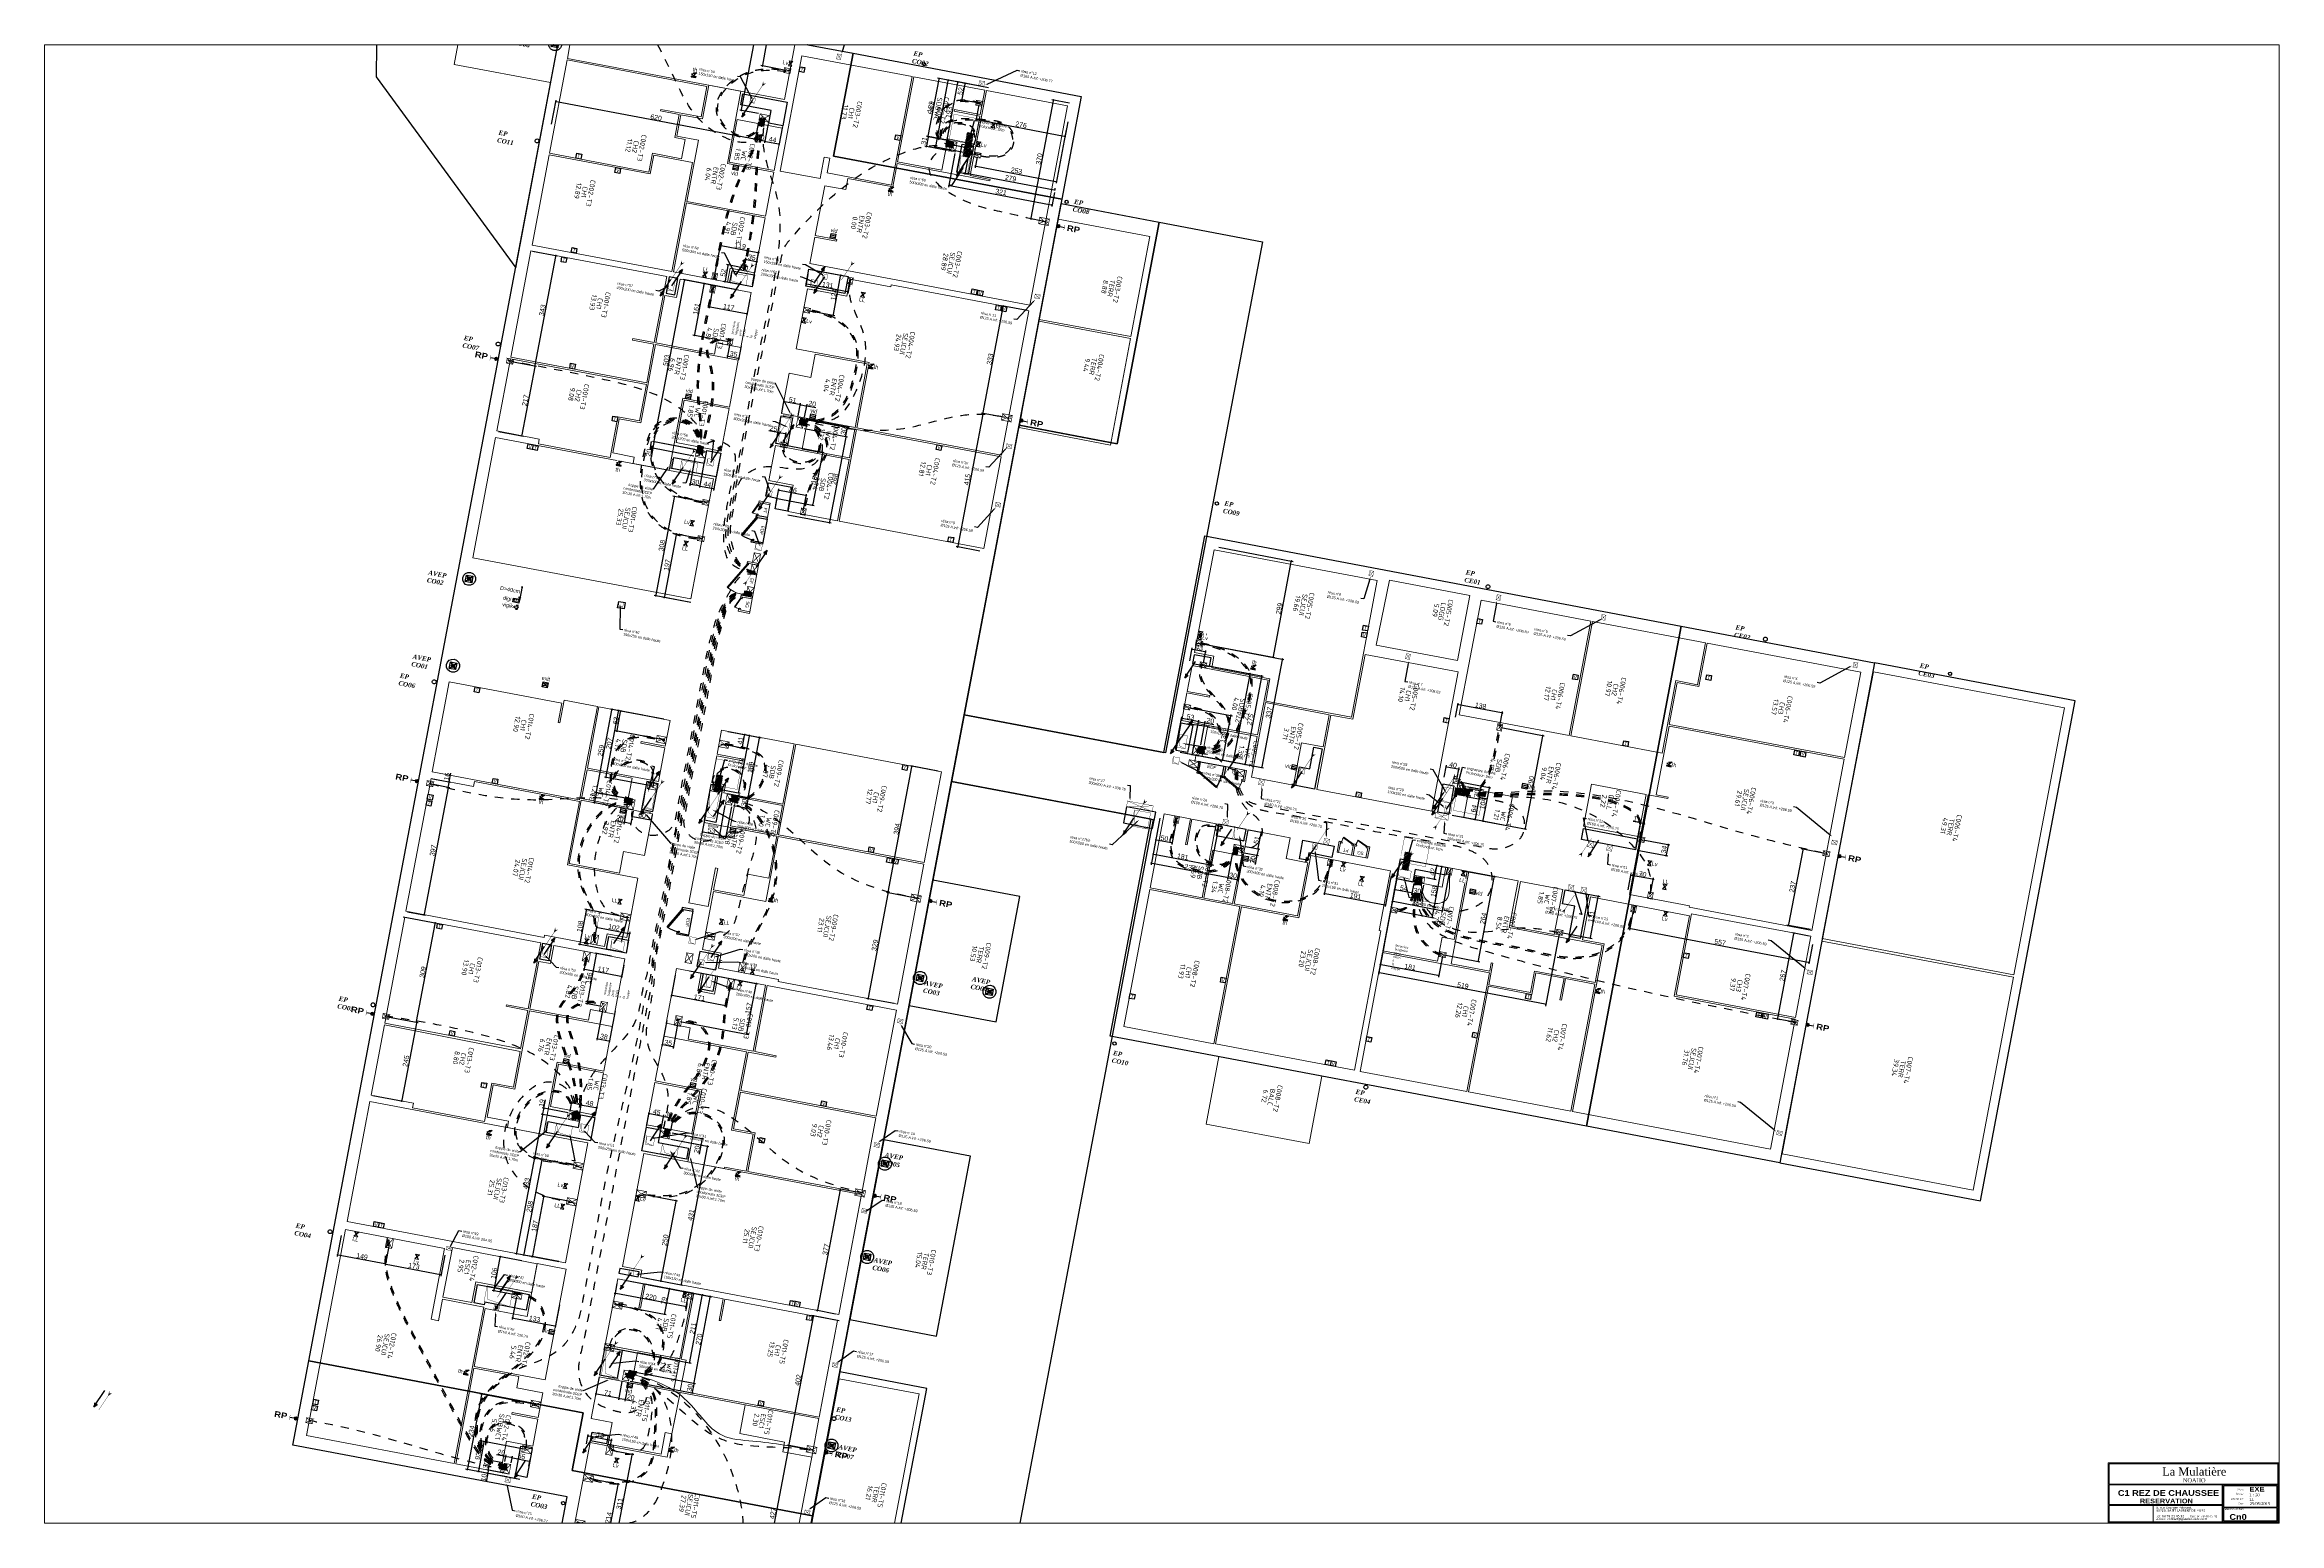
# Paper-space layout 'RESERVATION' of a CAD drawing. Header units: millimetres. Extents: x 1 to 1366, y 0 to 903.
# The model-space entities are those that its viewports show. They can reach past a viewport. Long polylines and large blocks are cut down to what shows.
import ezdxf
from ezdxf import colors
from ezdxf.entities.mleader import LeaderData, LeaderLine
from ezdxf.enums import TextEntityAlignment as Align
from ezdxf.math import Vec2, Vec3

# ---------------------------------------------------------------- set-up
doc = ezdxf.new("R2010")
doc.units = ezdxf.units.MM
doc.set_wipeout_variables(frame=1)
doc.linetypes.add('prlm_ef', pattern=[0.165, 0.1, -0.065])
for name, color, linetype, lineweight in [('_GAZELEC-BOITE INCORPO', 36, 'Continuous', 18), ('_GAZELEC-RESERVATION', 1, 'Continuous', 18), ('_GAZELEC-RESERVATION 2', 132, 'Continuous', 18), ('prlm-ZCARTOUCHE', 171, 'Continuous', 13)]:
    doc.layers.add(name, color=color, linetype=linetype, lineweight=lineweight)
for name, color, linetype in [('_GAZELEC-EAU CHAUDE', 1, 'Continuous'), ('GAZ-EU FLECHE', 42, 'Continuous'), ('GAZ-FLECHE VMC', 93, 'Continuous'), ('gaz-modifications', 30, 'Continuous'), ('prlm-EAU-EF', 161, 'Continuous'), ('prlm-EAU-EPEXT', 145, 'Continuous'), ('prlm-EAU-EUEV', 25, 'Continuous'), ('prlm-ELEC-BT', 63, 'Continuous'), ('prlm-ELEC-CFA', 181, 'Continuous'), ('prlm-GAZ', 20, 'Continuous'), ('prlm-GT', 242, 'Continuous'), ('prlm-TELECOM', 30, 'Continuous')]:
    doc.layers.add(name, color=color, linetype=linetype)
doc.layers.add('prlm-xpoly', color=7, linetype='Continuous', plot=False)
doc.layers.add('prlm-ZEROPLOT', color=254, linetype='Continuous', plot=False)
doc.styles.add('Arial', font='arial.ttf')
doc.styles.add('Geneva', font='arial.ttf')
doc.styles.add('prlm-ariblk', font='ariblk.ttf', dxfattribs={"height": 2.7})
doc.styles.add('prlm-eau-ef', font='ariblk.ttf', dxfattribs={"height": 18})
doc.styles.add('prlm-eau-ep', font='timesbi.ttf', dxfattribs={"height": 18})
doc.styles.add('prlm-elec-cfa', font='comic.ttf', dxfattribs={"height": 12})
doc.styles.add('prlm-elec-cfo', font='comic.ttf', dxfattribs={"height": 12})
doc.styles.add('prlm-georgia', font='georgia.ttf', dxfattribs={"height": 1.8})
doc.styles.add('prlm-mod', font='cambriaz.ttf', dxfattribs={"height": 18})
doc.styles.add('prlm-verdana', font='verdana.ttf', dxfattribs={"height": 0.9})
doc.styles.add('prlm-xpoly', font='isocp.shx', dxfattribs={"height": 15})
doc.styles.get("Standard").update_dxf_attribs({"font": 'arial.ttf'})
doc.dimstyles.new('200', dxfattribs={"dimtxt": 150, "dimasz": 25, "dimexe": 50, "dimexo": 50, "dimgap": 20, "dimtad": 1, "dimdec": 0, "dimlfac": 0.1, "dimdsep": 46, "dimtxsty": 'Arial', "dimblk1": 'DOTBLANK', "dimblk2": 'DOTBLANK', "dimsah": 1, "dimcen": 25, "dimclrd": 5, "dimclre": 5, "dimadec": 0, "dimazin": 0, "dimtfac": 1, "dimtdec": 0, "dimtmove": 0, "dimatfit": 3, "dimldrblk": 'DOTBLANK', "dimfxl": 50, "dimtolj": 1, "dimtzin": 0, "dimarcsym": 0})
picture_1 = doc.add_image_def('image1.jpg', size_in_pixel=(285, 105))

# ---------------------------------------------------------------- blocks, each defined once
blk = doc.blocks.new('$CTaff')
at = {"layer": 'prlm-ZCARTOUCHE', "color": 0, "linetype": 'ByBlock', "lineweight": -2, "style": 'prlm-georgia', "flags": 8}
blk.add_attdef('CTAFF', text='', height=5, dxfattribs=at).set_placement((-52.5, 32.1), align=Align.MIDDLE_CENTER)
blk = doc.blocks.new('$CTcli')
at = {"layer": 'prlm-ZCARTOUCHE', "color": 0, "linetype": 'ByBlock', "lineweight": -2, "style": 'prlm-georgia', "flags": 8}
blk.add_attdef('CTCLI', text='', height=2.5, dxfattribs=at).set_placement((-52.5, 26.7), align=Align.MIDDLE_CENTER)
blk = doc.blocks.new('$ctpha')
at = {"layer": 'prlm-ZCARTOUCHE', "color": 0, "style": 'prlm-ariblk', "flags": 8}
blk.add_attdef('CTPHA', text='', height=2.9, dxfattribs=at).set_placement((0, 0), align=Align.MIDDLE_CENTER)
blk = doc.blocks.new('$CTsca')
at = {"layer": 'prlm-ZCARTOUCHE', "color": 0, "style": 'prlm-georgia', "flags": 8}
blk.add_attdef('CTSCA', (-18.8, 17), '', height=1.8, dxfattribs=at)
blk = doc.blocks.new('$CTtit')
at = {"layer": 'prlm-ZCARTOUCHE', "color": 0, "linetype": 'ByBlock', "lineweight": -2, "style": 'prlm-ariblk', "flags": 8}
blk.add_attdef('CTTIT', text='', height=3.5, dxfattribs=at).set_placement((-68.2, 19), align=Align.MIDDLE_CENTER)
blk = doc.blocks.new('$ctlot')
at = {"layer": 'prlm-ZCARTOUCHE', "color": 0, "style": 'prlm-ariblk', "flags": 8}
blk.add_attdef('CTLOT', text='', height=2.8, dxfattribs=at).set_placement((0, 0), align=Align.MIDDLE_CENTER)
blk = doc.blocks.new('xi.LLrob')
at = {"layer": 'prlm-EAU-EF', "color": 0}
blk.add_lwpolyline([(-6, 7.5), (6, 7.5), (-6, -7.5), (6, -7.5)], close=True, dxfattribs=at)
blk = doc.blocks.new('xi.epext')
at = {"layer": 'prlm-EAU-EPEXT', "color": 0, "linetype": 'ByBlock', "lineweight": -2}
blk.add_circle((0, 0), 5, dxfattribs=at)
blk = doc.blocks.new('xi.avext')
at = {"layer": 'prlm-EAU-EPEXT'}
blk.add_lwpolyline([(-10, 10), (10, 10), (10, -10), (-10, -10)], close=True, dxfattribs=at)
for points in [[(-10, 10), (10, -10)], [(-10, -10), (10, 10)]]:
    blk.add_lwpolyline(points, dxfattribs=at)
blk.add_circle((0, 0), 5, dxfattribs=at)
at = {"layer": 'prlm-ZEROPLOT'}
blk.add_circle((0, 0), 20, dxfattribs=at)
blk = doc.blocks.new('xi.sg')
at = {"linetype": 'Continuous', "lineweight": 18}
for p, q in [((0, 0), (40, 0)), ((5, -30), (0, -30)), ((0, -30), (0, -35)), ((0, -35), (3.5, -35)), ((3.5, -35), (3.5, -33)), ((3.5, -33), (5, -33)), ((3.5, -35), (4.3, -33.2)), ((33.4, -48.9), (3.5, -35)), ((4.3, -33.2), (34.3, -47.1)), ((5, -33), (5, -30)), ((34.3, -47.1), (33.4, -48.9)), ((35, -33), (35, -30)), ((35, -30), (40, -30)), ((36.5, -33), (35, -33)), ((36.5, -35), (36.5, -33)), ((40, -35), (36.5, -35)), ((40, -35), (40, -30))]:
    blk.add_line(p, q, dxfattribs=at)
at = {"linetype": 'Continuous', "lineweight": 18, "flags": 128}
for points in [[(0, -35), (0, 0), (-5, 0), (-5, -35)], [(45, -35), (40, -35), (40, 0), (45, 0)]]:
    blk.add_lwpolyline(points, close=True, dxfattribs=at)
at = {"linetype": 'Continuous', "lineweight": 18}
blk.add_arc((3.5, -35), 33, 335, 0, dxfattribs=at)
at = {"insert": (19.4, -11.1), "char_height": 9.97, "width": 55.653, "attachment_point": 5, "line_spacing_factor": 0.72537, "style": 'Geneva'}
blk.add_mtext('SG', dxfattribs=at)
blk = doc.blocks.new('xi.ft')
at = {"linetype": 'Continuous', "lineweight": 18}
for p, q in [((0, 0), (40, 0)), ((5, -30), (0, -30)), ((0, -30), (0, -35)), ((0, -35), (3.5, -35)), ((3.5, -35), (3.5, -33)), ((3.5, -33), (5, -33)), ((3.5, -35), (4.3, -33.2)), ((33.4, -48.9), (3.5, -35)), ((4.3, -33.2), (34.3, -47.1)), ((5, -33), (5, -30)), ((34.3, -47.1), (33.4, -48.9)), ((35, -33), (35, -30)), ((35, -30), (40, -30)), ((36.5, -33), (35, -33)), ((36.5, -35), (36.5, -33)), ((40, -35), (36.5, -35)), ((40, -35), (40, -30))]:
    blk.add_line(p, q, dxfattribs=at)
at = {"linetype": 'Continuous', "lineweight": 18, "flags": 128}
for points in [[(0, -35), (0, 0), (-5, 0), (-5, -35)], [(45, -35), (40, -35), (40, 0), (45, 0)]]:
    blk.add_lwpolyline(points, close=True, dxfattribs=at)
at = {"linetype": 'Continuous', "lineweight": 18}
blk.add_arc((3.5, -35), 33, 335, 0, dxfattribs=at)
at = {"insert": (20, -11.1), "char_height": 9.97, "width": 55.653, "attachment_point": 5, "line_spacing_factor": 0.72537, "style": 'Geneva'}
blk.add_mtext('FT', dxfattribs=at)
blk = doc.blocks.new('xi.ef60')
at = {"linetype": 'Continuous', "lineweight": 18}
for p, q in [((0, 0), (60, 0)), ((5, -30), (0, -30)), ((0, -30), (0, -35)), ((0, -35), (3.5, -35)), ((3.5, -35), (3.5, -32)), ((3.5, -32), (5, -32)), ((3.5, -35), (5, -32.4)), ((49.4, -61.5), (3.5, -35)), ((5, -32), (5, -30)), ((5, -32.4), (50.9, -58.9)), ((50.9, -58.9), (49.4, -61.5)), ((55, -32), (55, -30)), ((55, -30), (60, -30)), ((56.5, -32), (55, -32)), ((56.5, -35), (56.5, -32)), ((60, -35), (56.5, -35)), ((60, -30), (60, -35))]:
    blk.add_line(p, q, dxfattribs=at)
at = {"linetype": 'Continuous', "lineweight": 18, "flags": 128}
for points in [[(0, -35), (0, 0), (-5, 0), (-5, -35)], [(65, -35), (60, -35), (60, 0), (65, 0)]]:
    blk.add_lwpolyline(points, close=True, dxfattribs=at)
at = {"linetype": 'Continuous', "lineweight": 18}
blk.add_arc((3.5, -35), 53, 330, 0, dxfattribs=at)
at = {"insert": (30.4, -11.1), "char_height": 9.97, "width": 55.653, "attachment_point": 5, "line_spacing_factor": 0.72537, "style": 'Geneva'}
blk.add_mtext('EF', dxfattribs=at)
blk = doc.blocks.new('xi.edf73')
at = {"linetype": 'Continuous'}
for p, q in [((0, 0), (73, 0)), ((5, -30), (0, -30)), ((0, -30), (0, -35)), ((0, -35), (3.5, -35)), ((3.5, -35), (3.5, -32)), ((3.5, -32), (5, -32)), ((3.5, -35), (5, -32.4)), ((61.5, -68.5), (3.5, -35)), ((5, -32), (5, -30)), ((5, -32.4), (63, -65.9)), ((63, -65.9), (61.5, -68.5)), ((68, -32), (68, -30)), ((68, -30), (73, -30)), ((69.5, -32), (68, -32)), ((69.5, -35), (69.5, -32)), ((73, -35), (69.5, -35)), ((73, -30), (73, -35))]:
    blk.add_line(p, q, dxfattribs=at)
at = {"linetype": 'Continuous', "flags": 128}
for points in [[(0, -35), (0, 0), (-5, 0), (-5, -35)], [(78, -35), (73, -35), (73, 0), (78, 0)]]:
    blk.add_lwpolyline(points, close=True, dxfattribs=at)
at = {"linetype": 'Continuous'}
blk.add_arc((-6.5, -35), 76, 336.04233, 0, dxfattribs=at)
at = {"insert": (36.5, -9), "char_height": 9.97, "width": 55.653, "attachment_point": 5, "line_spacing_factor": 0.72537, "style": 'Geneva'}
blk.add_mtext('EDF', dxfattribs=at)
blk = doc.blocks.new('xi.ef100')
at = {"linetype": 'Continuous', "lineweight": 18}
for p, q in [((0, 0), (100, 0)), ((0, -30), (0, -35)), ((5, -30), (0, -30)), ((0, -35), (3.5, -35)), ((3.5, -32), (5, -32)), ((3.5, -35), (3.5, -32)), ((3.5, -35), (5, -32.4)), ((84, -81.5), (3.5, -35)), ((5, -32), (5, -30)), ((5, -32.4), (85.5, -78.9)), ((95, -30), (100, -30)), ((95, -32), (95, -30)), ((96.5, -32), (95, -32)), ((96.5, -35), (96.5, -32)), ((100, -35), (96.5, -35)), ((100, -30), (100, -35)), ((85.5, -78.9), (84, -81.5))]:
    blk.add_line(p, q, dxfattribs=at)
for points in [[(0, -35), (0, 0), (-5, 0), (-5, -35)], [(105, -35), (100, -35), (100, 0), (105, 0)]]:
    blk.add_lwpolyline(points, close=True, dxfattribs=at)
blk.add_arc((3.5, -35), 93, 330, 0, dxfattribs=at)
at = {"insert": (51.7, -11.9), "char_height": 10, "width": 55.653, "attachment_point": 5, "line_spacing_factor": 0.722892, "style": 'Geneva'}
blk.add_mtext('EF', dxfattribs=at)
blk = doc.blocks.new('xi.rp')
at = {"layer": 'prlm-EAU-EF', "lineweight": 5}
h = blk.add_hatch(color=0, dxfattribs=at)
edge = h.paths.add_edge_path()
edge.add_arc((0, 5), 5, 0, 360)
at = {"layer": 'prlm-EAU-EF', "color": 0, "const_width": 1, "flags": 128}
blk.add_lwpolyline([(-7.8, 23.5), (7.8, 23.5)], dxfattribs=at)
at = {"layer": 'prlm-EAU-EF', "color": 0, "flags": 128}
blk.add_lwpolyline([(0, 5), (0, 23.5)], dxfattribs=at)
at = {"layer": 'prlm-EAU-EF', "color": 0, "lineweight": 5}
blk.add_circle((0, 5), 5, dxfattribs=at)
blk = doc.blocks.new('xi.TH')
at = {"color": 0, "lineweight": 5}
blk.add_wipeout([(-7.5, -7.5), (7.5, -7.5), (7.5, 7.5), (-7.5, 7.5)], dxfattribs=at).dxf.layer = 'prlm-ELEC-CFA'
at = {"layer": 'prlm-ELEC-CFA', "lineweight": 5}
blk.add_hatch(color=0, dxfattribs=at).paths.add_polyline_path([(-3, 6), (-0.1, 3.7), (0, 0), (7.5, 7.5)])
at = {"layer": 'prlm-ELEC-CFA', "color": 0}
for points in [[(1, 4.2), (-7.5, 0), (7.5, -5.5), (-7.5, -5.5), (-7.5, -7.5), (7.5, -7.5)], [(-3, 6), (7.5, 7.5), (0, 0)]]:
    blk.add_lwpolyline(points, dxfattribs=at)
blk = doc.blocks.new('xi.LVrob')
at = {"layer": 'prlm-EAU-EF', "color": 0}
blk.add_lwpolyline([(-6, 7.5), (6, 7.5), (-6, -7.5), (6, -7.5)], close=True, dxfattribs=at)
blk = doc.blocks.new('xi.TEL')
at = {"layer": 'prlm-ELEC-CFA', "color": 0, "linetype": 'ByBlock', "lineweight": -2, "flags": 128}
blk.add_lwpolyline([(-7.5, 7.5), (7.5, 7.5), (7.5, -7.5), (-7.5, -7.5)], close=True, dxfattribs=at)
at = {"layer": 'prlm-ELEC-CFA', "color": 0, "linetype": 'ByBlock', "insert": (0, 0), "char_height": 10, "width": 11.36, "attachment_point": 5}
blk.add_mtext('{\\fVerdana|b0|i0|c0|p34;T}', dxfattribs=at)
blk = doc.blocks.new('xi.TV')
at = {"layer": 'prlm-ELEC-CFA', "color": 0, "linetype": 'ByBlock', "lineweight": -2, "flags": 128}
blk.add_lwpolyline([(-7.5, 7.5), (7.5, 7.5), (7.5, -7.5), (-7.5, -7.5)], close=True, dxfattribs=at)
at = {"layer": 'prlm-ELEC-CFA', "color": 0, "linetype": 'ByBlock', "insert": (0, 0), "char_height": 10, "width": 11.36, "attachment_point": 5}
blk.add_mtext('{\\fVerdana|b0|i0|c0|p34;V}', dxfattribs=at)
blk = doc.blocks.new('xi.VID')
at = {"layer": 'prlm-ELEC-CFA', "color": 0, "linetype": 'ByBlock', "lineweight": -2, "flags": 128}
blk.add_lwpolyline([(-7.5, 7.5), (7.5, 7.5), (7.5, -7.5), (-7.5, -7.5)], close=True, dxfattribs=at)
at = {"layer": 'prlm-ELEC-CFA', "color": 0}
for points in [[(-7.5, 2.5), (7.5, 2.5)], [(-7.5, -2.5), (7.5, -2.5)]]:
    blk.add_lwpolyline(points, dxfattribs=at)
blk = doc.blocks.new('xi.exit')
at = {"layer": 'prlm-ELEC-CFA', "color": 0, "flags": 128}
blk.add_lwpolyline([(-7.5, 15), (7.5, 15), (7.5, 0), (-7.5, 0)], close=True, dxfattribs=at)
at = {"layer": 'prlm-ELEC-CFA', "color": 0}
for points in [[(7.5, 13), (4.3, 10.3), (-4.3, 10.3), (-7.5, 13)], [(7.5, 2), (4.3, 4.7), (-4.3, 4.7), (-7.5, 2)]]:
    blk.add_lwpolyline(points, dxfattribs=at)
blk.add_circle((0, 7.5), 1.5, dxfattribs=at)
blk = doc.blocks.new('xi.digi')
at = {"layer": 'prlm-ELEC-CFA', "color": 0}
blk.add_lwpolyline([(6.1, -9.5), (-6.1, -9.5), (-6.1, 9.5), (6.1, 9.5)], close=True, dxfattribs=at)
at = {"layer": 'prlm-ELEC-CFA', "color": 0, "linetype": 'ByBlock', "lineweight": 9}
for points in [[(-3.1, 5.2), (-1.8, 5.2), (-1.8, 6.5), (-3.1, 6.5)], [(-3.1, -0.6), (-1.8, -0.6), (-1.8, 0.6), (-3.1, 0.6)], [(3.1, 5.2), (1.8, 5.2), (1.8, 6.5), (3.1, 6.5)], [(3.1, -0.6), (1.8, -0.6), (1.8, 0.6), (3.1, 0.6)], [(-3.1, -5.2), (-1.8, -5.2), (-1.8, -6.5), (-3.1, -6.5)], [(3.1, -5.2), (1.8, -5.2), (1.8, -6.5), (3.1, -6.5)]]:
    blk.add_lwpolyline(points, close=True, dxfattribs=at)
blk = doc.blocks.new('xi.vigik')
at = {"layer": 'prlm-ELEC-CFA', "color": 0, "linetype": 'ByBlock', "lineweight": -2, "flags": 128}
for points in [[(-7.6, 4.1), (-3.1, 4.1)], [(-4.5, 1.1), (-7.6, 1.1)], [(2.8, 4.1), (7.4, 4.1)], [(7.4, 1.1), (4, 1.1)]]:
    blk.add_lwpolyline(points, dxfattribs=at)
blk.add_lwpolyline([(-2, -5.2), (-4.5, 1.1, -0.314408), (-4, 3.3), (-1.4, 5.6, -0.398895), (1.3, 5.5), (3.6, 3.3, -0.290522), (4.1, 1.2), (1.8, -5.2, -0.689852)], format="xyb", close=True, dxfattribs=at)
blk = doc.blocks.new('FLECHE1')
h = blk.add_hatch(color=256)
h.dxf.hatch_style = 1
h.paths.add_polyline_path([(495907, -370440), (495914, -370315), (495936, -370371), (495992, -370349)])
for p, q in [((495907, -370440), (496141, -369887)), ((495914, -370315), (495907, -370440)), ((495914, -370315), (495907, -370440)), ((495992, -370349), (495907, -370440)), ((495907, -370440), (495992, -370349)), ((495907, -370440), (495936, -370371)), ((495936, -370371), (495914, -370315)), ((495936, -370371), (495914, -370315)), ((495936, -370371), (495992, -370349)), ((495992, -370349), (495936, -370371))]:
    blk.add_line(p, q)
at = {"const_width": 10}
for points in [[(495936, -370371), (496141, -369887)], [(495907, -370440), (495914, -370315), (495936, -370371), (495992, -370349), (495907, -370440)]]:
    blk.add_lwpolyline(points, dxfattribs=at)
blk = doc.blocks.new('FLECHE2')
h = blk.add_hatch(color=256)
h.dxf.hatch_style = 1
h.paths.add_polyline_path([(496272, -370023), (496278, -369899), (496301, -369955), (496357, -369932)])
at = {"const_width": 10}
for points in [[(496067, -370507), (496301, -369955), (496357, -369932), (496272, -370023), (496301, -369955), (496278, -369899), (496272, -370023), (496357, -369932), (496301, -369955), (496278, -369899), (496272, -370023)], [(496272, -370023), (496278, -369899), (496301, -369955), (496357, -369932), (496272, -370023)]]:
    blk.add_lwpolyline(points, dxfattribs=at)
blk = doc.blocks.new('xi.colonnegaz')
at = {"layer": 'prlm-GAZ'}
h = blk.add_hatch(dxfattribs=at)
h.set_pattern_fill('ANSI37', color=0, scale=0.5, style=0)
h.paths.add_polyline_path([(-5, 0, 1), (5, 0, 1)])
at = {"layer": 'prlm-GAZ', "color": 0}
blk.add_circle((0, 0), 5, dxfattribs=at)
blk = doc.blocks.new('xi.eu')
at = {"layer": 'prlm-EAU-EUEV', "linetype": 'ByBlock', "lineweight": -2}
h = blk.add_hatch(color=0, dxfattribs=at)
edge = h.paths.add_edge_path()
edge.add_arc((0, 0), 5, 0, 360)
at = {"layer": 'prlm-EAU-EUEV', "color": 0, "linetype": 'ByBlock', "lineweight": 5}
blk.add_circle((0, 0), 5, dxfattribs=at)
blk = doc.blocks.new('_DOTBLANK')
at = {"color": 0, "linetype": 'ByBlock'}
blk.add_line((-0.5, 0), (-1, 0), dxfattribs=at)
blk.add_circle((0, 0), 0.5, dxfattribs=at)
blk = doc.blocks.new('*D125')
at = {"layer": '_GAZELEC-BOITE INCORPO', "color": 5, "lineweight": -2, "transparency": 16777216}
for p, q in [((471366, -312783), (472081, -312783)), ((472031, -313368), (472031, -312808)), ((471366, -313393), (472081, -313393))]:
    blk.add_line(p, q, dxfattribs=at)
at = {"layer": '_GAZELEC-BOITE INCORPO', "color": 5, "lineweight": -2, "transparency": 16777216, "xscale": 25, "yscale": 25, "zscale": 25}
for p, rotation in [((472031, -312783), 90), ((472031, -313393), 270)]:
    blk.add_blockref('_DOTBLANK', p, dxfattribs=dict(at, rotation=rotation))
at = {"layer": '_GAZELEC-BOITE INCORPO', "color": 0, "transparency": 16777216, "insert": (471934, -313088), "char_height": 150, "attachment_point": 5, "rotation": 90, "style": 'Arial'}
blk.add_mtext('\\A1;61', dxfattribs=at)
blk = doc.blocks.new('*D126')
at = {"layer": '_GAZELEC-BOITE INCORPO', "color": 5, "lineweight": -2, "transparency": 16777216}
for p, q in [((460930, -319036), (461826, -319036)), ((461776, -319992), (461776, -319061)), ((461030, -320017), (461826, -320017))]:
    blk.add_line(p, q, dxfattribs=at)
at = {"layer": '_GAZELEC-BOITE INCORPO', "color": 5, "lineweight": -2, "transparency": 16777216, "xscale": 25, "yscale": 25, "zscale": 25}
for p, rotation in [((461776, -319036), 90), ((461776, -320017), 270)]:
    blk.add_blockref('_DOTBLANK', p, dxfattribs=dict(at, rotation=rotation))
at = {"layer": '_GAZELEC-BOITE INCORPO', "color": 0, "transparency": 16777216, "insert": (461680, -319527), "char_height": 150, "attachment_point": 5, "rotation": 90, "style": 'Arial'}
blk.add_mtext('\\A1;98', dxfattribs=at)
blk = doc.blocks.new('*D127')
at = {"layer": '_GAZELEC-BOITE INCORPO', "color": 5, "lineweight": -2, "transparency": 16777216}
for p, q in [((467602, -319036), (466833, -319036)), ((466883, -322002), (466883, -319061)), ((467602, -322027), (466833, -322027))]:
    blk.add_line(p, q, dxfattribs=at)
at = {"layer": '_GAZELEC-BOITE INCORPO', "color": 5, "lineweight": -2, "transparency": 16777216, "xscale": 25, "yscale": 25, "zscale": 25}
for p, rotation in [((466883, -319036), 90), ((466883, -322027), 270)]:
    blk.add_blockref('_DOTBLANK', p, dxfattribs=dict(at, rotation=rotation))
at = {"layer": '_GAZELEC-BOITE INCORPO', "color": 0, "transparency": 16777216, "insert": (466787, -320532), "char_height": 150, "attachment_point": 5, "rotation": 90, "style": 'Arial'}
blk.add_mtext('\\A1;299', dxfattribs=at)
blk = doc.blocks.new('*D128')
at = {"layer": '_GAZELEC-BOITE INCORPO', "color": 5, "lineweight": -2, "transparency": 16777216}
for p, q in [((467381, -323728), (467381, -324325)), ((467825, -323728), (467825, -324325)), ((467406, -324275), (467800, -324275))]:
    blk.add_line(p, q, dxfattribs=at)
at = {"layer": '_GAZELEC-BOITE INCORPO', "color": 5, "lineweight": -2, "transparency": 16777216, "xscale": 25, "yscale": 25, "zscale": 25, "rotation": 180}
blk.add_blockref('_DOTBLANK', (467381, -324275), dxfattribs=at)
at = {"layer": '_GAZELEC-BOITE INCORPO', "color": 5, "lineweight": -2, "transparency": 16777216, "xscale": 25, "yscale": 25, "zscale": 25}
blk.add_blockref('_DOTBLANK', (467825, -324275), dxfattribs=at)
at = {"layer": '_GAZELEC-BOITE INCORPO', "color": 0, "transparency": 16777216, "insert": (467603, -324180), "char_height": 150, "attachment_point": 5, "style": 'Arial'}
blk.add_mtext('\\A1;44', dxfattribs=at)
blk = doc.blocks.new('*D129')
at = {"layer": '_GAZELEC-BOITE INCORPO', "color": 5, "lineweight": -2, "transparency": 16777216}
for p, q in [((467081, -323728), (467081, -324325)), ((467380, -323727), (467380, -324325)), ((467355, -324275), (467106, -324275))]:
    blk.add_line(p, q, dxfattribs=at)
at = {"layer": '_GAZELEC-BOITE INCORPO', "color": 5, "lineweight": -2, "transparency": 16777216, "xscale": 25, "yscale": 25, "zscale": 25, "rotation": 180}
blk.add_blockref('_DOTBLANK', (467081, -324275), dxfattribs=at)
at = {"layer": '_GAZELEC-BOITE INCORPO', "color": 5, "lineweight": -2, "transparency": 16777216, "xscale": 25, "yscale": 25, "zscale": 25}
blk.add_blockref('_DOTBLANK', (467380, -324275), dxfattribs=at)
at = {"layer": '_GAZELEC-BOITE INCORPO', "color": 0, "transparency": 16777216, "insert": (467231, -324178), "char_height": 150, "attachment_point": 5, "style": 'Arial'}
blk.add_mtext('\\A1;30', dxfattribs=at)
blk = doc.blocks.new('*D130')
at = {"layer": '_GAZELEC-BOITE INCORPO', "color": 5, "lineweight": -2, "transparency": 16777216}
for p, q in [((467081, -323728), (467081, -324325)), ((460880, -324978), (460880, -324225)), ((467056, -324275), (460905, -324275))]:
    blk.add_line(p, q, dxfattribs=at)
at = {"layer": '_GAZELEC-BOITE INCORPO', "color": 5, "lineweight": -2, "transparency": 16777216, "xscale": 25, "yscale": 25, "zscale": 25, "rotation": 180}
blk.add_blockref('_DOTBLANK', (460880, -324275), dxfattribs=at)
at = {"layer": '_GAZELEC-BOITE INCORPO', "color": 5, "lineweight": -2, "transparency": 16777216, "xscale": 25, "yscale": 25, "zscale": 25}
blk.add_blockref('_DOTBLANK', (467081, -324275), dxfattribs=at)
at = {"layer": '_GAZELEC-BOITE INCORPO', "color": 0, "transparency": 16777216, "insert": (463981, -324178), "char_height": 150, "attachment_point": 5, "style": 'Arial'}
blk.add_mtext('\\A1;620', dxfattribs=at)
blk = doc.blocks.new('*D131')
at = {"layer": '_GAZELEC-BOITE INCORPO', "color": 5, "lineweight": -2, "transparency": 16777216}
for p, q in [((467781, -319036), (466453, -319036)), ((466503, -323453), (466503, -319061)), ((467031, -323478), (466453, -323478))]:
    blk.add_line(p, q, dxfattribs=at)
at = {"layer": '_GAZELEC-BOITE INCORPO', "color": 5, "lineweight": -2, "transparency": 16777216, "xscale": 25, "yscale": 25, "zscale": 25}
for p, rotation in [((466503, -319036), 90), ((466503, -323478), 270)]:
    blk.add_blockref('_DOTBLANK', p, dxfattribs=dict(at, rotation=rotation))
at = {"layer": '_GAZELEC-BOITE INCORPO', "color": 0, "transparency": 16777216, "insert": (466408, -321257), "char_height": 150, "attachment_point": 5, "rotation": 90, "style": 'Arial'}
blk.add_mtext('\\A1;444', dxfattribs=at)
blk = doc.blocks.new('*D132')
at = {"layer": '_GAZELEC-BOITE INCORPO', "color": 5, "lineweight": -2, "transparency": 16777216}
for p, q in [((466640, -328564), (466640, -327599)), ((467826, -328644), (467826, -327599)), ((466665, -327649), (467801, -327649))]:
    blk.add_line(p, q, dxfattribs=at)
at = {"layer": '_GAZELEC-BOITE INCORPO', "color": 5, "lineweight": -2, "transparency": 16777216, "xscale": 25, "yscale": 25, "zscale": 25, "rotation": 180}
blk.add_blockref('_DOTBLANK', (466640, -327649), dxfattribs=at)
at = {"layer": '_GAZELEC-BOITE INCORPO', "color": 5, "lineweight": -2, "transparency": 16777216, "xscale": 25, "yscale": 25, "zscale": 25}
blk.add_blockref('_DOTBLANK', (467826, -327649), dxfattribs=at)
at = {"layer": '_GAZELEC-BOITE INCORPO', "color": 0, "transparency": 16777216, "insert": (467233, -327552), "char_height": 150, "attachment_point": 5, "style": 'Arial'}
blk.add_mtext('\\A1;119', dxfattribs=at)
blk = doc.blocks.new('*D133')
at = {"layer": '_GAZELEC-BOITE INCORPO', "color": 5, "lineweight": -2, "transparency": 16777216}
for p, q in [((467474, -328145), (467474, -327880)), ((467499, -327930), (467801, -327930)), ((467826, -328145), (467826, -327880))]:
    blk.add_line(p, q, dxfattribs=at)
at = {"layer": '_GAZELEC-BOITE INCORPO', "color": 5, "lineweight": -2, "transparency": 16777216, "xscale": 25, "yscale": 25, "zscale": 25, "rotation": 180}
blk.add_blockref('_DOTBLANK', (467474, -327930), dxfattribs=at)
at = {"layer": '_GAZELEC-BOITE INCORPO', "color": 5, "lineweight": -2, "transparency": 16777216, "xscale": 25, "yscale": 25, "zscale": 25}
blk.add_blockref('_DOTBLANK', (467826, -327930), dxfattribs=at)
at = {"layer": '_GAZELEC-BOITE INCORPO', "color": 0, "transparency": 16777216, "insert": (467650, -327833), "char_height": 150, "attachment_point": 5, "style": 'Arial'}
blk.add_mtext('\\A1;35', dxfattribs=at)
blk = doc.blocks.new('*D134')
at = {"layer": '_GAZELEC-BOITE INCORPO', "color": 5, "lineweight": -2, "transparency": 16777216}
for p, q in [((467424, -328195), (466928, -328195)), ((466978, -328220), (466978, -328689)), ((467424, -328714), (466928, -328714))]:
    blk.add_line(p, q, dxfattribs=at)
at = {"layer": '_GAZELEC-BOITE INCORPO', "color": 5, "lineweight": -2, "transparency": 16777216, "xscale": 25, "yscale": 25, "zscale": 25}
for p, rotation in [((466978, -328195), 90), ((466978, -328714), 270)]:
    blk.add_blockref('_DOTBLANK', p, dxfattribs=dict(at, rotation=rotation))
at = {"layer": '_GAZELEC-BOITE INCORPO', "color": 0, "transparency": 16777216, "insert": (466881, -328454), "char_height": 150, "attachment_point": 5, "rotation": 90, "style": 'Arial'}
blk.add_mtext('\\A1;52', dxfattribs=at)
blk = doc.blocks.new('*D135')
at = {"layer": '_GAZELEC-BOITE INCORPO', "color": 5, "lineweight": -2, "transparency": 16777216}
for p, q in [((466652, -329065), (466652, -329599)), ((466677, -329549), (467801, -329549)), ((467826, -329085), (467826, -329599))]:
    blk.add_line(p, q, dxfattribs=at)
at = {"layer": '_GAZELEC-BOITE INCORPO', "color": 5, "lineweight": -2, "transparency": 16777216, "xscale": 25, "yscale": 25, "zscale": 25, "rotation": 180}
blk.add_blockref('_DOTBLANK', (466652, -329549), dxfattribs=at)
at = {"layer": '_GAZELEC-BOITE INCORPO', "color": 5, "lineweight": -2, "transparency": 16777216, "xscale": 25, "yscale": 25, "zscale": 25}
blk.add_blockref('_DOTBLANK', (467826, -329549), dxfattribs=at)
at = {"layer": '_GAZELEC-BOITE INCORPO', "color": 0, "transparency": 16777216, "insert": (467239, -329453), "char_height": 150, "attachment_point": 5, "style": 'Arial'}
blk.add_mtext('\\A1;117', dxfattribs=at)
blk = doc.blocks.new('*D136')
at = {"layer": '_GAZELEC-BOITE INCORPO', "color": 5, "lineweight": -2, "transparency": 16777216}
for p, q in [((467476, -330547), (467476, -330983)), ((467501, -330933), (467801, -330933)), ((467826, -330547), (467826, -330983))]:
    blk.add_line(p, q, dxfattribs=at)
at = {"layer": '_GAZELEC-BOITE INCORPO', "color": 5, "lineweight": -2, "transparency": 16777216, "xscale": 25, "yscale": 25, "zscale": 25, "rotation": 180}
blk.add_blockref('_DOTBLANK', (467476, -330933), dxfattribs=at)
at = {"layer": '_GAZELEC-BOITE INCORPO', "color": 5, "lineweight": -2, "transparency": 16777216, "xscale": 25, "yscale": 25, "zscale": 25}
blk.add_blockref('_DOTBLANK', (467826, -330933), dxfattribs=at)
at = {"layer": '_GAZELEC-BOITE INCORPO', "color": 0, "transparency": 16777216, "insert": (467651, -330836), "char_height": 150, "attachment_point": 5, "style": 'Arial'}
blk.add_mtext('\\A1;35', dxfattribs=at)
blk = doc.blocks.new('*D137')
at = {"layer": '_GAZELEC-BOITE INCORPO', "color": 5, "lineweight": -2, "transparency": 16777216}
for p, q in [((467426, -328891), (466322, -328891)), ((466372, -330472), (466372, -328916)), ((467426, -330497), (466322, -330497))]:
    blk.add_line(p, q, dxfattribs=at)
at = {"layer": '_GAZELEC-BOITE INCORPO', "color": 5, "lineweight": -2, "transparency": 16777216, "xscale": 25, "yscale": 25, "zscale": 25}
for p, rotation in [((466372, -328891), 90), ((466372, -330497), 270)]:
    blk.add_blockref('_DOTBLANK', p, dxfattribs=dict(at, rotation=rotation))
at = {"layer": '_GAZELEC-BOITE INCORPO', "color": 0, "transparency": 16777216, "insert": (466275, -329694), "char_height": 150, "attachment_point": 5, "rotation": 90, "style": 'Arial'}
blk.add_mtext('\\A1;161', dxfattribs=at)
blk = doc.blocks.new('*D138')
at = {"layer": '_GAZELEC-BOITE INCORPO', "color": 5, "lineweight": -2, "transparency": 16777216}
for p, q in [((461032, -328894), (461808, -328894)), ((461758, -332299), (461758, -328919)), ((461032, -332324), (461808, -332324))]:
    blk.add_line(p, q, dxfattribs=at)
at = {"layer": '_GAZELEC-BOITE INCORPO', "color": 5, "lineweight": -2, "transparency": 16777216, "xscale": 25, "yscale": 25, "zscale": 25}
for p, rotation in [((461758, -328894), 90), ((461758, -332324), 270)]:
    blk.add_blockref('_DOTBLANK', p, dxfattribs=dict(at, rotation=rotation))
at = {"layer": '_GAZELEC-BOITE INCORPO', "color": 0, "transparency": 16777216, "insert": (461662, -330609), "char_height": 150, "attachment_point": 5, "rotation": 90, "style": 'Arial'}
blk.add_mtext('\\A1;343', dxfattribs=at)
blk = doc.blocks.new('*D139')
at = {"layer": '_GAZELEC-BOITE INCORPO', "color": 5, "lineweight": -2, "transparency": 16777216}
for p, q in [((461032, -332324), (461808, -332324)), ((461758, -332349), (461758, -334469)), ((461032, -334494), (461808, -334494))]:
    blk.add_line(p, q, dxfattribs=at)
at = {"layer": '_GAZELEC-BOITE INCORPO', "color": 5, "lineweight": -2, "transparency": 16777216, "xscale": 25, "yscale": 25, "zscale": 25}
for p, rotation in [((461758, -332324), 90), ((461758, -334494), 270)]:
    blk.add_blockref('_DOTBLANK', p, dxfattribs=dict(at, rotation=rotation))
at = {"layer": '_GAZELEC-BOITE INCORPO', "color": 0, "transparency": 16777216, "insert": (461663, -333409), "char_height": 150, "attachment_point": 5, "rotation": 90, "style": 'Arial'}
blk.add_mtext('\\A1;217', dxfattribs=at)
blk = doc.blocks.new('*D140')
at = {"layer": '_GAZELEC-BOITE INCORPO', "color": 5, "lineweight": -2, "transparency": 16777216}
for p, q in [((467332, -328891), (465712, -328891)), ((465762, -333899), (465762, -328916)), ((467332, -333924), (465712, -333924))]:
    blk.add_line(p, q, dxfattribs=at)
at = {"layer": '_GAZELEC-BOITE INCORPO', "color": 5, "lineweight": -2, "transparency": 16777216, "xscale": 25, "yscale": 25, "zscale": 25}
for p, rotation in [((465762, -328891), 90), ((465762, -333924), 270)]:
    blk.add_blockref('_DOTBLANK', p, dxfattribs=dict(at, rotation=rotation))
at = {"layer": '_GAZELEC-BOITE INCORPO', "color": 0, "transparency": 16777216, "insert": (465665, -331408), "char_height": 150, "attachment_point": 5, "rotation": 90, "style": 'Arial'}
blk.add_mtext('\\A1;503', dxfattribs=at)
blk = doc.blocks.new('*D141')
at = {"layer": '_GAZELEC-BOITE INCORPO', "color": 5, "lineweight": -2, "transparency": 16777216}
for p, q in [((467032, -333924), (465712, -333924)), ((467032, -334124), (465712, -334124)), ((465762, -333949), (465762, -334099)), ((465762, -334124), (465762, -334406))]:
    blk.add_line(p, q, dxfattribs=at)
at = {"layer": '_GAZELEC-BOITE INCORPO', "color": 5, "lineweight": -2, "transparency": 16777216, "xscale": 25, "yscale": 25, "zscale": 25}
for p, rotation in [((465762, -333924), 90), ((465762, -334124), 270)]:
    blk.add_blockref('_DOTBLANK', p, dxfattribs=dict(at, rotation=rotation))
at = {"layer": '_GAZELEC-BOITE INCORPO', "color": 0, "transparency": 16777216, "insert": (465665, -334277), "char_height": 150, "attachment_point": 5, "rotation": 90, "style": 'Arial'}
blk.add_mtext('\\A1;20', dxfattribs=at)
blk = doc.blocks.new('*D142')
at = {"layer": '_GAZELEC-BOITE INCORPO', "color": 5, "lineweight": -2, "transparency": 16777216}
for p, q in [((467382, -334174), (467382, -335041)), ((467826, -334174), (467826, -335041)), ((467407, -334991), (467801, -334991))]:
    blk.add_line(p, q, dxfattribs=at)
at = {"layer": '_GAZELEC-BOITE INCORPO', "color": 5, "lineweight": -2, "transparency": 16777216, "xscale": 25, "yscale": 25, "zscale": 25, "rotation": 180}
blk.add_blockref('_DOTBLANK', (467382, -334991), dxfattribs=at)
at = {"layer": '_GAZELEC-BOITE INCORPO', "color": 5, "lineweight": -2, "transparency": 16777216, "xscale": 25, "yscale": 25, "zscale": 25}
blk.add_blockref('_DOTBLANK', (467826, -334991), dxfattribs=at)
at = {"layer": '_GAZELEC-BOITE INCORPO', "color": 0, "transparency": 16777216, "insert": (467604, -334896), "char_height": 150, "attachment_point": 5, "style": 'Arial'}
blk.add_mtext('\\A1;44', dxfattribs=at)
blk = doc.blocks.new('*D143')
at = {"layer": '_GAZELEC-BOITE INCORPO', "color": 5, "lineweight": -2, "transparency": 16777216}
for p, q in [((467082, -334174), (467082, -335041)), ((467382, -334174), (467382, -335041)), ((467357, -334991), (467107, -334991))]:
    blk.add_line(p, q, dxfattribs=at)
at = {"layer": '_GAZELEC-BOITE INCORPO', "color": 5, "lineweight": -2, "transparency": 16777216, "xscale": 25, "yscale": 25, "zscale": 25, "rotation": 180}
blk.add_blockref('_DOTBLANK', (467082, -334991), dxfattribs=at)
at = {"layer": '_GAZELEC-BOITE INCORPO', "color": 5, "lineweight": -2, "transparency": 16777216, "xscale": 25, "yscale": 25, "zscale": 25}
blk.add_blockref('_DOTBLANK', (467382, -334991), dxfattribs=at)
at = {"layer": '_GAZELEC-BOITE INCORPO', "color": 0, "transparency": 16777216, "insert": (467232, -334894), "char_height": 150, "attachment_point": 5, "style": 'Arial'}
blk.add_mtext('\\A1;30', dxfattribs=at)
blk = doc.blocks.new('*D144')
at = {"layer": '_GAZELEC-BOITE INCORPO', "color": 5, "lineweight": -2, "transparency": 16777216}
for p, q in [((467671, -336564), (466900, -336564)), ((466950, -336589), (466950, -338508)), ((467776, -338533), (466900, -338533))]:
    blk.add_line(p, q, dxfattribs=at)
at = {"layer": '_GAZELEC-BOITE INCORPO', "color": 5, "lineweight": -2, "transparency": 16777216, "xscale": 25, "yscale": 25, "zscale": 25}
for p, rotation in [((466950, -336564), 90), ((466950, -338533), 270)]:
    blk.add_blockref('_DOTBLANK', p, dxfattribs=dict(at, rotation=rotation))
at = {"layer": '_GAZELEC-BOITE INCORPO', "color": 0, "transparency": 16777216, "insert": (466853, -337548), "char_height": 150, "attachment_point": 5, "rotation": 90, "style": 'Arial'}
blk.add_mtext('\\A1;197', dxfattribs=at)
blk = doc.blocks.new('*D145')
at = {"layer": '_GAZELEC-BOITE INCORPO', "color": 5, "lineweight": -2, "transparency": 16777216}
for p, q in [((467609, -335450), (466635, -335450)), ((466685, -335475), (466685, -338508)), ((467776, -338533), (466635, -338533))]:
    blk.add_line(p, q, dxfattribs=at)
at = {"layer": '_GAZELEC-BOITE INCORPO', "color": 5, "lineweight": -2, "transparency": 16777216, "xscale": 25, "yscale": 25, "zscale": 25}
for p, rotation in [((466685, -335450), 90), ((466685, -338533), 270)]:
    blk.add_blockref('_DOTBLANK', p, dxfattribs=dict(at, rotation=rotation))
at = {"layer": '_GAZELEC-BOITE INCORPO', "color": 0, "transparency": 16777216, "insert": (466588, -336992), "char_height": 150, "attachment_point": 5, "rotation": 90, "style": 'Arial'}
blk.add_mtext('\\A1;308', dxfattribs=at)
blk = doc.blocks.new('*D146')
at = {"layer": '_GAZELEC-BOITE INCORPO', "color": 5, "lineweight": -2, "transparency": 16777216}
for p, q in [((473548, -321397), (473015, -321397)), ((473065, -321890), (473065, -321422)), ((473548, -321915), (473015, -321915))]:
    blk.add_line(p, q, dxfattribs=at)
at = {"layer": '_GAZELEC-BOITE INCORPO', "color": 5, "lineweight": -2, "transparency": 16777216, "xscale": 25, "yscale": 25, "zscale": 25}
for p, rotation in [((473065, -321397), 90), ((473065, -321915), 270)]:
    blk.add_blockref('_DOTBLANK', p, dxfattribs=dict(at, rotation=rotation))
at = {"layer": '_GAZELEC-BOITE INCORPO', "color": 0, "transparency": 16777216, "insert": (472969, -321656), "char_height": 150, "attachment_point": 5, "rotation": 90, "style": 'Arial'}
blk.add_mtext('\\A1;52', dxfattribs=at)
blk = doc.blocks.new('*D147')
at = {"layer": '_GAZELEC-BOITE INCORPO', "color": 5, "lineweight": -2, "transparency": 16777216}
for p, q in [((473598, -321965), (473598, -322466)), ((476360, -321965), (476360, -322466)), ((473623, -322416), (476335, -322416))]:
    blk.add_line(p, q, dxfattribs=at)
at = {"layer": '_GAZELEC-BOITE INCORPO', "color": 5, "lineweight": -2, "transparency": 16777216, "xscale": 25, "yscale": 25, "zscale": 25, "rotation": 180}
blk.add_blockref('_DOTBLANK', (473598, -322416), dxfattribs=at)
at = {"layer": '_GAZELEC-BOITE INCORPO', "color": 5, "lineweight": -2, "transparency": 16777216, "xscale": 25, "yscale": 25, "zscale": 25}
blk.add_blockref('_DOTBLANK', (476360, -322416), dxfattribs=at)
at = {"layer": '_GAZELEC-BOITE INCORPO', "color": 0, "transparency": 16777216, "insert": (474979, -322320), "char_height": 150, "attachment_point": 5, "style": 'Arial'}
blk.add_mtext('\\A1;276', dxfattribs=at)
blk = doc.blocks.new('*D148')
at = {"layer": '_GAZELEC-BOITE INCORPO', "color": 5, "lineweight": -2, "transparency": 16777216}
for p, q in [((473523, -321397), (472788, -321397)), ((472838, -323297), (472838, -321422)), ((473523, -323322), (472788, -323322))]:
    blk.add_line(p, q, dxfattribs=at)
at = {"layer": '_GAZELEC-BOITE INCORPO', "color": 5, "lineweight": -2, "transparency": 16777216, "xscale": 25, "yscale": 25, "zscale": 25}
for p, rotation in [((472838, -321397), 90), ((472838, -323322), 270)]:
    blk.add_blockref('_DOTBLANK', p, dxfattribs=dict(at, rotation=rotation))
at = {"layer": '_GAZELEC-BOITE INCORPO', "color": 0, "transparency": 16777216, "insert": (472741, -322359), "char_height": 150, "attachment_point": 5, "rotation": 90, "style": 'Arial'}
blk.add_mtext('\\A1;193', dxfattribs=at)
blk = doc.blocks.new('*D149')
at = {"layer": '_GAZELEC-BOITE INCORPO', "color": 5, "lineweight": -2, "transparency": 16777216}
for p, q in [((473788, -321397), (472488, -321397)), ((472538, -323457), (472538, -321422)), ((473788, -323482), (472488, -323482))]:
    blk.add_line(p, q, dxfattribs=at)
at = {"layer": '_GAZELEC-BOITE INCORPO', "color": 5, "lineweight": -2, "transparency": 16777216, "xscale": 25, "yscale": 25, "zscale": 25}
for p, rotation in [((472538, -321397), 90), ((472538, -323482), 270)]:
    blk.add_blockref('_DOTBLANK', p, dxfattribs=dict(at, rotation=rotation))
at = {"layer": '_GAZELEC-BOITE INCORPO', "color": 0, "transparency": 16777216, "insert": (472441, -322439), "char_height": 150, "attachment_point": 5, "rotation": 90, "style": 'Arial'}
blk.add_mtext('\\A1;209', dxfattribs=at)
blk = doc.blocks.new('*D150')
at = {"layer": '_GAZELEC-BOITE INCORPO', "color": 5, "lineweight": -2, "transparency": 16777216}
for p, q in [((476363, -322223), (476363, -323875)), ((473838, -323532), (473838, -323875)), ((473863, -323825), (476338, -323825))]:
    blk.add_line(p, q, dxfattribs=at)
at = {"layer": '_GAZELEC-BOITE INCORPO', "color": 5, "lineweight": -2, "transparency": 16777216, "xscale": 25, "yscale": 25, "zscale": 25, "rotation": 180}
blk.add_blockref('_DOTBLANK', (473838, -323825), dxfattribs=at)
at = {"layer": '_GAZELEC-BOITE INCORPO', "color": 5, "lineweight": -2, "transparency": 16777216, "xscale": 25, "yscale": 25, "zscale": 25}
blk.add_blockref('_DOTBLANK', (476363, -323825), dxfattribs=at)
at = {"layer": '_GAZELEC-BOITE INCORPO', "color": 0, "transparency": 16777216, "insert": (475100, -323728), "char_height": 150, "attachment_point": 5, "style": 'Arial'}
blk.add_mtext('\\A1;253', dxfattribs=at)
blk = doc.blocks.new('*D151')
at = {"layer": '_GAZELEC-BOITE INCORPO', "color": 5, "lineweight": -2, "transparency": 16777216}
for p, q in [((473573, -323372), (473573, -324135)), ((473598, -324085), (476335, -324085)), ((476360, -324065), (476360, -324035))]:
    blk.add_line(p, q, dxfattribs=at)
at = {"layer": '_GAZELEC-BOITE INCORPO', "color": 5, "lineweight": -2, "transparency": 16777216, "xscale": 25, "yscale": 25, "zscale": 25, "rotation": 180}
blk.add_blockref('_DOTBLANK', (473573, -324085), dxfattribs=at)
at = {"layer": '_GAZELEC-BOITE INCORPO', "color": 5, "lineweight": -2, "transparency": 16777216, "xscale": 25, "yscale": 25, "zscale": 25}
blk.add_blockref('_DOTBLANK', (476360, -324085), dxfattribs=at)
at = {"layer": '_GAZELEC-BOITE INCORPO', "color": 0, "transparency": 16777216, "insert": (474966, -323988), "char_height": 150, "attachment_point": 5, "style": 'Arial'}
blk.add_mtext('\\A1;279', dxfattribs=at)
blk = doc.blocks.new('*D152')
at = {"layer": '_GAZELEC-BOITE INCORPO', "color": 5, "lineweight": -2, "transparency": 16777216}
for p, q in [((473155, -323564), (473155, -324603)), ((476360, -324165), (476360, -324603)), ((473180, -324553), (476335, -324553))]:
    blk.add_line(p, q, dxfattribs=at)
at = {"layer": '_GAZELEC-BOITE INCORPO', "color": 5, "lineweight": -2, "transparency": 16777216, "xscale": 25, "yscale": 25, "zscale": 25, "rotation": 180}
blk.add_blockref('_DOTBLANK', (473155, -324553), dxfattribs=at)
at = {"layer": '_GAZELEC-BOITE INCORPO', "color": 5, "lineweight": -2, "transparency": 16777216, "xscale": 25, "yscale": 25, "zscale": 25}
blk.add_blockref('_DOTBLANK', (476360, -324553), dxfattribs=at)
at = {"layer": '_GAZELEC-BOITE INCORPO', "color": 0, "transparency": 16777216, "insert": (474758, -324456), "char_height": 150, "attachment_point": 5, "style": 'Arial'}
blk.add_mtext('\\A1;321', dxfattribs=at)
blk = doc.blocks.new('*D153')
at = {"layer": '_GAZELEC-BOITE INCORPO', "color": 5, "lineweight": -2, "transparency": 16777216}
for p, q in [((472965, -321397), (472206, -321397)), ((472256, -323189), (472256, -321422)), ((472905, -323214), (472206, -323214))]:
    blk.add_line(p, q, dxfattribs=at)
at = {"layer": '_GAZELEC-BOITE INCORPO', "color": 5, "lineweight": -2, "transparency": 16777216, "xscale": 25, "yscale": 25, "zscale": 25}
for p, rotation in [((472256, -321397), 90), ((472256, -323214), 270)]:
    blk.add_blockref('_DOTBLANK', p, dxfattribs=dict(at, rotation=rotation))
at = {"layer": '_GAZELEC-BOITE INCORPO', "color": 0, "transparency": 16777216, "insert": (472159, -322305), "char_height": 150, "attachment_point": 5, "rotation": 90, "style": 'Arial'}
blk.add_mtext('\\A1;182', dxfattribs=at)
blk = doc.blocks.new('*D154')
at = {"layer": '_GAZELEC-BOITE INCORPO', "color": 5, "lineweight": -2, "transparency": 16777216}
for p, q in [((472905, -323201), (472206, -323201)), ((472905, -323514), (472206, -323514)), ((472256, -323226), (472256, -323489))]:
    blk.add_line(p, q, dxfattribs=at)
at = {"layer": '_GAZELEC-BOITE INCORPO', "color": 5, "lineweight": -2, "transparency": 16777216, "xscale": 25, "yscale": 25, "zscale": 25}
for p, rotation in [((472256, -323201), 90), ((472256, -323514), 270)]:
    blk.add_blockref('_DOTBLANK', p, dxfattribs=dict(at, rotation=rotation))
at = {"layer": '_GAZELEC-BOITE INCORPO', "color": 0, "transparency": 16777216, "insert": (472159, -323358), "char_height": 150, "attachment_point": 5, "rotation": 90, "style": 'Arial'}
blk.add_mtext('\\A1;31', dxfattribs=at)
blk = doc.blocks.new('*D155')
at = {"layer": '_GAZELEC-BOITE INCORPO', "color": 5, "lineweight": -2, "transparency": 16777216}
for p, q in [((476310, -321397), (475759, -321397)), ((475809, -325068), (475809, -321422)), ((476163, -325093), (475759, -325093))]:
    blk.add_line(p, q, dxfattribs=at)
at = {"layer": '_GAZELEC-BOITE INCORPO', "color": 5, "lineweight": -2, "transparency": 16777216, "xscale": 25, "yscale": 25, "zscale": 25}
for p, rotation in [((475809, -321397), 90), ((475809, -325093), 270)]:
    blk.add_blockref('_DOTBLANK', p, dxfattribs=dict(at, rotation=rotation))
at = {"layer": '_GAZELEC-BOITE INCORPO', "color": 0, "transparency": 16777216, "insert": (475713, -323245), "char_height": 150, "attachment_point": 5, "rotation": 90, "style": 'Arial'}
blk.add_mtext('\\A1;370', dxfattribs=at)
blk = doc.blocks.new('*D156')
at = {"layer": '_GAZELEC-BOITE INCORPO', "color": 5, "lineweight": -2, "transparency": 16777216}
for p, q in [((469427, -328027), (469427, -328376)), ((470736, -328027), (470736, -328376)), ((470711, -328326), (469452, -328326))]:
    blk.add_line(p, q, dxfattribs=at)
at = {"layer": '_GAZELEC-BOITE INCORPO', "color": 5, "lineweight": -2, "transparency": 16777216, "xscale": 25, "yscale": 25, "zscale": 25, "rotation": 180}
blk.add_blockref('_DOTBLANK', (469427, -328326), dxfattribs=at)
at = {"layer": '_GAZELEC-BOITE INCORPO', "color": 5, "lineweight": -2, "transparency": 16777216, "xscale": 25, "yscale": 25, "zscale": 25}
blk.add_blockref('_DOTBLANK', (470736, -328326), dxfattribs=at)
at = {"layer": '_GAZELEC-BOITE INCORPO', "color": 0, "transparency": 16777216, "insert": (470082, -328230), "char_height": 150, "attachment_point": 5, "style": 'Arial'}
blk.add_mtext('\\A1;131', dxfattribs=at)
blk = doc.blocks.new('*D157')
at = {"layer": '_GAZELEC-BOITE INCORPO', "color": 5, "lineweight": -2, "transparency": 16777216}
for p, q in [((469684, -327866), (470470, -327866)), ((470420, -329082), (470420, -327891)), ((469647, -329107), (470470, -329107))]:
    blk.add_line(p, q, dxfattribs=at)
at = {"layer": '_GAZELEC-BOITE INCORPO', "color": 5, "lineweight": -2, "transparency": 16777216, "xscale": 25, "yscale": 25, "zscale": 25}
for p, rotation in [((470420, -327866), 90), ((470420, -329107), 270)]:
    blk.add_blockref('_DOTBLANK', p, dxfattribs=dict(at, rotation=rotation))
at = {"layer": '_GAZELEC-BOITE INCORPO', "color": 0, "transparency": 16777216, "insert": (470325, -328486), "char_height": 150, "attachment_point": 5, "rotation": 90, "style": 'Arial'}
blk.add_mtext('\\A1;124', dxfattribs=at)
blk = doc.blocks.new('*D158')
at = {"layer": '_GAZELEC-BOITE INCORPO', "color": 5, "lineweight": -2, "transparency": 16777216}
for p, q in [((476212, -327864), (475421, -327864)), ((475471, -331174), (475471, -327889)), ((476163, -331199), (475421, -331199))]:
    blk.add_line(p, q, dxfattribs=at)
at = {"layer": '_GAZELEC-BOITE INCORPO', "color": 5, "lineweight": -2, "transparency": 16777216, "xscale": 25, "yscale": 25, "zscale": 25}
for p, rotation in [((475471, -327864), 90), ((475471, -331199), 270)]:
    blk.add_blockref('_DOTBLANK', p, dxfattribs=dict(at, rotation=rotation))
at = {"layer": '_GAZELEC-BOITE INCORPO', "color": 0, "transparency": 16777216, "insert": (475374, -329531), "char_height": 150, "attachment_point": 5, "rotation": 90, "style": 'Arial'}
blk.add_mtext('\\A1;333', dxfattribs=at)
blk = doc.blocks.new('*D159')
at = {"layer": '_GAZELEC-BOITE INCORPO', "color": 5, "lineweight": -2, "transparency": 16777216}
for p, q in [((469778, -335125), (469778, -334624)), ((470612, -334674), (469803, -334674)), ((470637, -335123), (470637, -334624))]:
    blk.add_line(p, q, dxfattribs=at)
at = {"layer": '_GAZELEC-BOITE INCORPO', "color": 5, "lineweight": -2, "transparency": 16777216, "xscale": 25, "yscale": 25, "zscale": 25, "rotation": 180}
blk.add_blockref('_DOTBLANK', (469778, -334674), dxfattribs=at)
at = {"layer": '_GAZELEC-BOITE INCORPO', "color": 5, "lineweight": -2, "transparency": 16777216, "xscale": 25, "yscale": 25, "zscale": 25}
blk.add_blockref('_DOTBLANK', (470637, -334674), dxfattribs=at)
at = {"layer": '_GAZELEC-BOITE INCORPO', "color": 0, "transparency": 16777216, "insert": (470208, -334578), "char_height": 150, "attachment_point": 5, "style": 'Arial'}
blk.add_mtext('\\A1;86', dxfattribs=at)
blk = doc.blocks.new('*D160')
at = {"layer": '_GAZELEC-BOITE INCORPO', "color": 5, "lineweight": -2, "transparency": 16777216}
for p, q in [((469729, -333278), (470928, -333278)), ((470878, -333303), (470878, -334896)), ((469730, -334921), (470928, -334921))]:
    blk.add_line(p, q, dxfattribs=at)
at = {"layer": '_GAZELEC-BOITE INCORPO', "color": 5, "lineweight": -2, "transparency": 16777216, "xscale": 25, "yscale": 25, "zscale": 25}
for p, rotation in [((470878, -333278), 90), ((470878, -334921), 270)]:
    blk.add_blockref('_DOTBLANK', p, dxfattribs=dict(at, rotation=rotation))
at = {"layer": '_GAZELEC-BOITE INCORPO', "color": 0, "transparency": 16777216, "insert": (470781, -334100), "char_height": 150, "attachment_point": 5, "rotation": 90, "style": 'Arial'}
blk.add_mtext('\\A1;164', dxfattribs=at)
blk = doc.blocks.new('*D161')
at = {"layer": '_GAZELEC-BOITE INCORPO', "color": 5, "lineweight": -2, "transparency": 16777216}
for p, q in [((469427, -332944), (469144, -332944)), ((469427, -333230), (469427, -332894)), ((469651, -332944), (469452, -332944)), ((469676, -333228), (469676, -332894))]:
    blk.add_line(p, q, dxfattribs=at)
at = {"layer": '_GAZELEC-BOITE INCORPO', "color": 5, "lineweight": -2, "transparency": 16777216, "xscale": 25, "yscale": 25, "zscale": 25, "rotation": 180}
blk.add_blockref('_DOTBLANK', (469427, -332944), dxfattribs=at)
at = {"layer": '_GAZELEC-BOITE INCORPO', "color": 5, "lineweight": -2, "transparency": 16777216, "xscale": 25, "yscale": 25, "zscale": 25}
blk.add_blockref('_DOTBLANK', (469676, -332944), dxfattribs=at)
at = {"layer": '_GAZELEC-BOITE INCORPO', "color": 0, "transparency": 16777216, "insert": (469273, -332848), "char_height": 150, "attachment_point": 5, "style": 'Arial'}
blk.add_mtext('\\A1;25', dxfattribs=at)
blk = doc.blocks.new('*D162')
at = {"layer": '_GAZELEC-BOITE INCORPO', "color": 5, "lineweight": -2, "transparency": 16777216}
for p, q in [((469427, -332324), (469427, -331928)), ((469915, -331978), (469452, -331978)), ((469940, -332324), (469940, -331928))]:
    blk.add_line(p, q, dxfattribs=at)
at = {"layer": '_GAZELEC-BOITE INCORPO', "color": 5, "lineweight": -2, "transparency": 16777216, "xscale": 25, "yscale": 25, "zscale": 25, "rotation": 180}
blk.add_blockref('_DOTBLANK', (469427, -331978), dxfattribs=at)
at = {"layer": '_GAZELEC-BOITE INCORPO', "color": 5, "lineweight": -2, "transparency": 16777216, "xscale": 25, "yscale": 25, "zscale": 25}
blk.add_blockref('_DOTBLANK', (469940, -331978), dxfattribs=at)
at = {"layer": '_GAZELEC-BOITE INCORPO', "color": 0, "transparency": 16777216, "insert": (469684, -331881), "char_height": 150, "attachment_point": 5, "style": 'Arial'}
blk.add_mtext('\\A1;51', dxfattribs=at)
blk = doc.blocks.new('*D163')
at = {"layer": '_GAZELEC-BOITE INCORPO', "color": 5, "lineweight": -2, "transparency": 16777216}
for p, q in [((469940, -332324), (469940, -331928)), ((469965, -331978), (470115, -331978)), ((470140, -332324), (470140, -331928)), ((470140, -331978), (470422, -331978))]:
    blk.add_line(p, q, dxfattribs=at)
at = {"layer": '_GAZELEC-BOITE INCORPO', "color": 5, "lineweight": -2, "transparency": 16777216, "xscale": 25, "yscale": 25, "zscale": 25, "rotation": 180}
blk.add_blockref('_DOTBLANK', (469940, -331978), dxfattribs=at)
at = {"layer": '_GAZELEC-BOITE INCORPO', "color": 5, "lineweight": -2, "transparency": 16777216, "xscale": 25, "yscale": 25, "zscale": 25}
blk.add_blockref('_DOTBLANK', (470140, -331978), dxfattribs=at)
at = {"layer": '_GAZELEC-BOITE INCORPO', "color": 0, "transparency": 16777216, "insert": (470294, -331881), "char_height": 150, "attachment_point": 5, "style": 'Arial'}
blk.add_mtext('\\A1;20', dxfattribs=at)
blk = doc.blocks.new('*D164')
at = {"layer": '_GAZELEC-BOITE INCORPO', "color": 5, "lineweight": -2, "transparency": 16777216}
for p, q in [((470190, -332674), (471537, -332674)), ((471487, -332699), (471487, -335328)), ((470190, -335353), (471537, -335353))]:
    blk.add_line(p, q, dxfattribs=at)
at = {"layer": '_GAZELEC-BOITE INCORPO', "color": 5, "lineweight": -2, "transparency": 16777216, "xscale": 25, "yscale": 25, "zscale": 25}
for p, rotation in [((471487, -332674), 90), ((471487, -335353), 270)]:
    blk.add_blockref('_DOTBLANK', p, dxfattribs=dict(at, rotation=rotation))
at = {"layer": '_GAZELEC-BOITE INCORPO', "color": 0, "transparency": 16777216, "insert": (471390, -334014), "char_height": 150, "attachment_point": 5, "rotation": 90, "style": 'Arial'}
blk.add_mtext('\\A1;268', dxfattribs=at)
blk = doc.blocks.new('*D165')
at = {"layer": '_GAZELEC-BOITE INCORPO', "color": 5, "lineweight": -2, "transparency": 16777216}
for p, q in [((470190, -332374), (471537, -332374)), ((470190, -332674), (471537, -332674)), ((471487, -332649), (471487, -332399))]:
    blk.add_line(p, q, dxfattribs=at)
at = {"layer": '_GAZELEC-BOITE INCORPO', "color": 5, "lineweight": -2, "transparency": 16777216, "xscale": 25, "yscale": 25, "zscale": 25}
for p, rotation in [((471487, -332374), 90), ((471487, -332674), 270)]:
    blk.add_blockref('_DOTBLANK', p, dxfattribs=dict(at, rotation=rotation))
at = {"layer": '_GAZELEC-BOITE INCORPO', "color": 0, "transparency": 16777216, "insert": (471390, -332524), "char_height": 150, "attachment_point": 5, "rotation": 90, "style": 'Arial'}
blk.add_mtext('\\A1;30', dxfattribs=at)
blk = doc.blocks.new('*D166')
at = {"layer": '_GAZELEC-BOITE INCORPO', "color": 5, "lineweight": -2, "transparency": 16777216}
for p, q in [((476163, -331199), (475421, -331199)), ((475471, -331224), (475471, -335328)), ((476163, -335353), (475421, -335353))]:
    blk.add_line(p, q, dxfattribs=at)
at = {"layer": '_GAZELEC-BOITE INCORPO', "color": 5, "lineweight": -2, "transparency": 16777216, "xscale": 25, "yscale": 25, "zscale": 25}
for p, rotation in [((475471, -331199), 90), ((475471, -335353), 270)]:
    blk.add_blockref('_DOTBLANK', p, dxfattribs=dict(at, rotation=rotation))
at = {"layer": '_GAZELEC-BOITE INCORPO', "color": 0, "transparency": 16777216, "insert": (475374, -333276), "char_height": 150, "attachment_point": 5, "rotation": 90, "style": 'Arial'}
blk.add_mtext('\\A1;415', dxfattribs=at)
blk = doc.blocks.new('*D167')
at = {"layer": '_GAZELEC-BOITE INCORPO', "color": 5, "lineweight": -2, "transparency": 16777216}
for p, q in [((469626, -342194), (470198, -342194)), ((469626, -342605), (470198, -342605)), ((470148, -342580), (470148, -342219))]:
    blk.add_line(p, q, dxfattribs=at)
at = {"layer": '_GAZELEC-BOITE INCORPO', "color": 5, "lineweight": -2, "transparency": 16777216, "xscale": 25, "yscale": 25, "zscale": 25}
for p, rotation in [((470148, -342194), 90), ((470148, -342605), 270)]:
    blk.add_blockref('_DOTBLANK', p, dxfattribs=dict(at, rotation=rotation))
at = {"layer": '_GAZELEC-BOITE INCORPO', "color": 0, "transparency": 16777216, "insert": (470052, -342400), "char_height": 150, "attachment_point": 5, "rotation": 90, "style": 'Arial'}
blk.add_mtext('\\A1;41', dxfattribs=at)
blk = doc.blocks.new('*D168')
at = {"layer": '_GAZELEC-BOITE INCORPO', "color": 5, "lineweight": -2, "transparency": 16777216}
for p, q in [((469627, -342194), (470345, -342194)), ((470295, -343949), (470295, -342219)), ((469627, -343974), (470345, -343974))]:
    blk.add_line(p, q, dxfattribs=at)
at = {"layer": '_GAZELEC-BOITE INCORPO', "color": 5, "lineweight": -2, "transparency": 16777216, "xscale": 25, "yscale": 25, "zscale": 25}
for p, rotation in [((470295, -342194), 90), ((470295, -343974), 270)]:
    blk.add_blockref('_DOTBLANK', p, dxfattribs=dict(at, rotation=rotation))
at = {"layer": '_GAZELEC-BOITE INCORPO', "color": 0, "transparency": 16777216, "insert": (470199, -343084), "char_height": 150, "attachment_point": 5, "rotation": 90, "style": 'Arial'}
blk.add_mtext('\\A1;178', dxfattribs=at)
blk = doc.blocks.new('*D169')
at = {"layer": '_GAZELEC-BOITE INCORPO', "color": 5, "lineweight": -2, "transparency": 16777216}
for p, q in [((470208, -342194), (470659, -342194)), ((470609, -344064), (470609, -342219)), ((470208, -344089), (470659, -344089))]:
    blk.add_line(p, q, dxfattribs=at)
at = {"layer": '_GAZELEC-BOITE INCORPO', "color": 5, "lineweight": -2, "transparency": 16777216, "xscale": 25, "yscale": 25, "zscale": 25}
for p, rotation in [((470609, -342194), 90), ((470609, -344089), 270)]:
    blk.add_blockref('_DOTBLANK', p, dxfattribs=dict(at, rotation=rotation))
at = {"layer": '_GAZELEC-BOITE INCORPO', "color": 0, "transparency": 16777216, "insert": (470512, -343142), "char_height": 150, "attachment_point": 5, "rotation": 90, "style": 'Arial'}
blk.add_mtext('\\A1;189', dxfattribs=at)
blk = doc.blocks.new('*D170')
at = {"layer": '_GAZELEC-BOITE INCORPO', "color": 5, "lineweight": -2, "transparency": 16777216}
for p, q in [((470208, -344089), (470660, -344089)), ((470208, -344389), (470660, -344389)), ((470610, -344114), (470610, -344364))]:
    blk.add_line(p, q, dxfattribs=at)
at = {"layer": '_GAZELEC-BOITE INCORPO', "color": 5, "lineweight": -2, "transparency": 16777216, "xscale": 25, "yscale": 25, "zscale": 25}
for p, rotation in [((470610, -344089), 90), ((470610, -344389), 270)]:
    blk.add_blockref('_DOTBLANK', p, dxfattribs=dict(at, rotation=rotation))
at = {"layer": '_GAZELEC-BOITE INCORPO', "color": 0, "transparency": 16777216, "insert": (470514, -344239), "char_height": 150, "attachment_point": 5, "rotation": 90, "style": 'Arial'}
blk.add_mtext('\\A1;30', dxfattribs=at)
blk = doc.blocks.new('*D171')
at = {"layer": '_GAZELEC-BOITE INCORPO', "color": 5, "lineweight": -2, "transparency": 16777216}
for p, q in [((469427, -344439), (469427, -345412)), ((469958, -344439), (469958, -345412)), ((469933, -345362), (469452, -345362))]:
    blk.add_line(p, q, dxfattribs=at)
at = {"layer": '_GAZELEC-BOITE INCORPO', "color": 5, "lineweight": -2, "transparency": 16777216, "xscale": 25, "yscale": 25, "zscale": 25, "rotation": 180}
blk.add_blockref('_DOTBLANK', (469427, -345362), dxfattribs=at)
at = {"layer": '_GAZELEC-BOITE INCORPO', "color": 5, "lineweight": -2, "transparency": 16777216, "xscale": 25, "yscale": 25, "zscale": 25}
blk.add_blockref('_DOTBLANK', (469958, -345362), dxfattribs=at)
at = {"layer": '_GAZELEC-BOITE INCORPO', "color": 0, "transparency": 16777216, "insert": (469693, -345265), "char_height": 150, "attachment_point": 5, "style": 'Arial'}
blk.add_mtext('\\A1;53', dxfattribs=at)
blk = doc.blocks.new('*D172')
at = {"layer": '_GAZELEC-BOITE INCORPO', "color": 5, "lineweight": -2, "transparency": 16777216}
for p, q in [((469958, -344439), (469958, -345412)), ((470158, -344439), (470158, -345412)), ((469983, -345362), (470133, -345362)), ((470158, -345362), (470440, -345362))]:
    blk.add_line(p, q, dxfattribs=at)
at = {"layer": '_GAZELEC-BOITE INCORPO', "color": 5, "lineweight": -2, "transparency": 16777216, "xscale": 25, "yscale": 25, "zscale": 25, "rotation": 180}
blk.add_blockref('_DOTBLANK', (469958, -345362), dxfattribs=at)
at = {"layer": '_GAZELEC-BOITE INCORPO', "color": 5, "lineweight": -2, "transparency": 16777216, "xscale": 25, "yscale": 25, "zscale": 25}
blk.add_blockref('_DOTBLANK', (470158, -345362), dxfattribs=at)
at = {"layer": '_GAZELEC-BOITE INCORPO', "color": 0, "transparency": 16777216, "insert": (470312, -345265), "char_height": 150, "attachment_point": 5, "style": 'Arial'}
blk.add_mtext('\\A1;20', dxfattribs=at)
blk = doc.blocks.new('*D173')
at = {"layer": '_GAZELEC-BOITE INCORPO', "color": 5, "lineweight": -2, "transparency": 16777216}
for p, q in [((476164, -346133), (475297, -346133)), ((475347, -346158), (475347, -349395)), ((476164, -349420), (475297, -349420))]:
    blk.add_line(p, q, dxfattribs=at)
at = {"layer": '_GAZELEC-BOITE INCORPO', "color": 5, "lineweight": -2, "transparency": 16777216, "xscale": 25, "yscale": 25, "zscale": 25}
for p, rotation in [((475347, -346133), 90), ((475347, -349420), 270)]:
    blk.add_blockref('_DOTBLANK', p, dxfattribs=dict(at, rotation=rotation))
at = {"layer": '_GAZELEC-BOITE INCORPO', "color": 0, "transparency": 16777216, "insert": (475250, -347776), "char_height": 150, "attachment_point": 5, "rotation": 90, "style": 'Arial'}
blk.add_mtext('\\A1;329', dxfattribs=at)
blk = doc.blocks.new('*D174')
at = {"layer": '_GAZELEC-BOITE INCORPO', "color": 5, "lineweight": -2, "transparency": 16777216}
for p, q in [((476164, -342192), (475297, -342192)), ((475347, -346108), (475347, -342217)), ((476164, -346133), (475297, -346133))]:
    blk.add_line(p, q, dxfattribs=at)
at = {"layer": '_GAZELEC-BOITE INCORPO', "color": 5, "lineweight": -2, "transparency": 16777216, "xscale": 25, "yscale": 25, "zscale": 25}
for p, rotation in [((475347, -342192), 90), ((475347, -346133), 270)]:
    blk.add_blockref('_DOTBLANK', p, dxfattribs=dict(at, rotation=rotation))
at = {"layer": '_GAZELEC-BOITE INCORPO', "color": 0, "transparency": 16777216, "insert": (475250, -344162), "char_height": 150, "attachment_point": 5, "rotation": 90, "style": 'Arial'}
blk.add_mtext('\\A1;394', dxfattribs=at)
blk = doc.blocks.new('*D175')
at = {"layer": '_GAZELEC-BOITE INCORPO', "color": 5, "lineweight": -2, "transparency": 16777216}
for p, q in [((469429, -349804), (469429, -350490)), ((471139, -349804), (471139, -350490)), ((471114, -350440), (469454, -350440))]:
    blk.add_line(p, q, dxfattribs=at)
at = {"layer": '_GAZELEC-BOITE INCORPO', "color": 5, "lineweight": -2, "transparency": 16777216, "xscale": 25, "yscale": 25, "zscale": 25, "rotation": 180}
blk.add_blockref('_DOTBLANK', (469429, -350440), dxfattribs=at)
at = {"layer": '_GAZELEC-BOITE INCORPO', "color": 5, "lineweight": -2, "transparency": 16777216, "xscale": 25, "yscale": 25, "zscale": 25}
blk.add_blockref('_DOTBLANK', (471139, -350440), dxfattribs=at)
at = {"layer": '_GAZELEC-BOITE INCORPO', "color": 0, "transparency": 16777216, "insert": (470284, -350345), "char_height": 150, "attachment_point": 5, "style": 'Arial'}
blk.add_mtext('\\A1;171', dxfattribs=at)
blk = doc.blocks.new('*D176')
at = {"layer": '_GAZELEC-BOITE INCORPO', "color": 5, "lineweight": -2, "transparency": 16777216}
for p, q in [((469429, -351216), (469429, -352023)), ((469779, -351216), (469779, -352023)), ((469754, -351973), (469454, -351973))]:
    blk.add_line(p, q, dxfattribs=at)
at = {"layer": '_GAZELEC-BOITE INCORPO', "color": 5, "lineweight": -2, "transparency": 16777216, "xscale": 25, "yscale": 25, "zscale": 25, "rotation": 180}
blk.add_blockref('_DOTBLANK', (469429, -351973), dxfattribs=at)
at = {"layer": '_GAZELEC-BOITE INCORPO', "color": 5, "lineweight": -2, "transparency": 16777216, "xscale": 25, "yscale": 25, "zscale": 25}
blk.add_blockref('_DOTBLANK', (469779, -351973), dxfattribs=at)
at = {"layer": '_GAZELEC-BOITE INCORPO', "color": 0, "transparency": 16777216, "insert": (469604, -351877), "char_height": 150, "attachment_point": 5, "style": 'Arial'}
blk.add_mtext('\\A1;35', dxfattribs=at)
blk = doc.blocks.new('*D177')
at = {"layer": '_GAZELEC-BOITE INCORPO', "color": 5, "lineweight": -2, "transparency": 16777216}
for p, q in [((469831, -349602), (471961, -349602)), ((471911, -351145), (471911, -349627)), ((469831, -351170), (471961, -351170))]:
    blk.add_line(p, q, dxfattribs=at)
at = {"layer": '_GAZELEC-BOITE INCORPO', "color": 5, "lineweight": -2, "transparency": 16777216, "xscale": 25, "yscale": 25, "zscale": 25}
for p, rotation in [((471911, -349602), 90), ((471911, -351170), 270)]:
    blk.add_blockref('_DOTBLANK', p, dxfattribs=dict(at, rotation=rotation))
at = {"layer": '_GAZELEC-BOITE INCORPO', "color": 0, "transparency": 16777216, "insert": (471815, -350386), "char_height": 150, "attachment_point": 5, "rotation": 90, "style": 'Arial'}
blk.add_mtext('\\A1;157', dxfattribs=at)
blk = doc.blocks.new('*D178')
at = {"layer": '_GAZELEC-BOITE INCORPO', "color": 5, "lineweight": -2, "transparency": 16777216}
for p, q in [((469427, -354511), (469427, -354068)), ((469853, -354118), (469452, -354118)), ((469878, -354511), (469878, -354068))]:
    blk.add_line(p, q, dxfattribs=at)
at = {"layer": '_GAZELEC-BOITE INCORPO', "color": 5, "lineweight": -2, "transparency": 16777216, "xscale": 25, "yscale": 25, "zscale": 25, "rotation": 180}
blk.add_blockref('_DOTBLANK', (469427, -354118), dxfattribs=at)
at = {"layer": '_GAZELEC-BOITE INCORPO', "color": 5, "lineweight": -2, "transparency": 16777216, "xscale": 25, "yscale": 25, "zscale": 25}
blk.add_blockref('_DOTBLANK', (469878, -354118), dxfattribs=at)
at = {"layer": '_GAZELEC-BOITE INCORPO', "color": 0, "transparency": 16777216, "insert": (469653, -354022), "char_height": 150, "attachment_point": 5, "style": 'Arial'}
blk.add_mtext('\\A1;45', dxfattribs=at)
blk = doc.blocks.new('*D179')
at = {"layer": '_GAZELEC-BOITE INCORPO', "color": 5, "lineweight": -2, "transparency": 16777216}
for p, q in [((469877, -354511), (469877, -354068)), ((469902, -354118), (470152, -354118)), ((470177, -354511), (470177, -354068))]:
    blk.add_line(p, q, dxfattribs=at)
at = {"layer": '_GAZELEC-BOITE INCORPO', "color": 5, "lineweight": -2, "transparency": 16777216, "xscale": 25, "yscale": 25, "zscale": 25, "rotation": 180}
blk.add_blockref('_DOTBLANK', (469877, -354118), dxfattribs=at)
at = {"layer": '_GAZELEC-BOITE INCORPO', "color": 5, "lineweight": -2, "transparency": 16777216, "xscale": 25, "yscale": 25, "zscale": 25}
blk.add_blockref('_DOTBLANK', (470177, -354118), dxfattribs=at)
at = {"layer": '_GAZELEC-BOITE INCORPO', "color": 0, "transparency": 16777216, "insert": (470027, -354022), "char_height": 150, "attachment_point": 5, "style": 'Arial'}
blk.add_mtext('\\A1;30', dxfattribs=at)
blk = doc.blocks.new('*D180')
at = {"layer": '_GAZELEC-BOITE INCORPO', "color": 5, "lineweight": -2, "transparency": 16777216}
for p, q in [((470227, -354561), (471212, -354561)), ((470227, -354761), (471212, -354761)), ((471162, -354586), (471162, -354736)), ((471162, -354761), (471162, -355043))]:
    blk.add_line(p, q, dxfattribs=at)
at = {"layer": '_GAZELEC-BOITE INCORPO', "color": 5, "lineweight": -2, "transparency": 16777216, "xscale": 25, "yscale": 25, "zscale": 25}
for p, rotation in [((471162, -354561), 90), ((471162, -354761), 270)]:
    blk.add_blockref('_DOTBLANK', p, dxfattribs=dict(at, rotation=rotation))
at = {"layer": '_GAZELEC-BOITE INCORPO', "color": 0, "transparency": 16777216, "insert": (471066, -354914), "char_height": 150, "attachment_point": 5, "rotation": 90, "style": 'Arial'}
blk.add_mtext('\\A1;20', dxfattribs=at)
blk = doc.blocks.new('*D181')
at = {"layer": '_GAZELEC-BOITE INCORPO', "color": 5, "lineweight": -2, "transparency": 16777216}
for p, q in [((470227, -354761), (471413, -354761)), ((471363, -354786), (471363, -359046)), ((470227, -359071), (471413, -359071))]:
    blk.add_line(p, q, dxfattribs=at)
at = {"layer": '_GAZELEC-BOITE INCORPO', "color": 5, "lineweight": -2, "transparency": 16777216, "xscale": 25, "yscale": 25, "zscale": 25}
for p, rotation in [((471363, -354761), 90), ((471363, -359071), 270)]:
    blk.add_blockref('_DOTBLANK', p, dxfattribs=dict(at, rotation=rotation))
at = {"layer": '_GAZELEC-BOITE INCORPO', "color": 0, "transparency": 16777216, "insert": (471266, -356916), "char_height": 150, "attachment_point": 5, "rotation": 90, "style": 'Arial'}
blk.add_mtext('\\A1;431', dxfattribs=at)
blk = doc.blocks.new('*D182')
at = {"layer": '_GAZELEC-BOITE INCORPO', "color": 5, "lineweight": -2, "transparency": 16777216}
for p, q in [((469698, -356569), (470779, -356569)), ((470729, -356594), (470729, -359046)), ((470175, -359071), (470779, -359071))]:
    blk.add_line(p, q, dxfattribs=at)
at = {"layer": '_GAZELEC-BOITE INCORPO', "color": 5, "lineweight": -2, "transparency": 16777216, "xscale": 25, "yscale": 25, "zscale": 25}
for p, rotation in [((470729, -356569), 90), ((470729, -359071), 270)]:
    blk.add_blockref('_DOTBLANK', p, dxfattribs=dict(at, rotation=rotation))
at = {"layer": '_GAZELEC-BOITE INCORPO', "color": 0, "transparency": 16777216, "insert": (470632, -357820), "char_height": 150, "attachment_point": 5, "rotation": 90, "style": 'Arial'}
blk.add_mtext('\\A1;250', dxfattribs=at)
blk = doc.blocks.new('*D183')
at = {"layer": '_GAZELEC-BOITE INCORPO', "color": 5, "lineweight": -2, "transparency": 16777216}
for p, q in [((476165, -355294), (475550, -355294)), ((475600, -355319), (475600, -359044)), ((476165, -359069), (475550, -359069))]:
    blk.add_line(p, q, dxfattribs=at)
at = {"layer": '_GAZELEC-BOITE INCORPO', "color": 5, "lineweight": -2, "transparency": 16777216, "xscale": 25, "yscale": 25, "zscale": 25}
for p, rotation in [((475600, -355294), 90), ((475600, -359069), 270)]:
    blk.add_blockref('_DOTBLANK', p, dxfattribs=dict(at, rotation=rotation))
at = {"layer": '_GAZELEC-BOITE INCORPO', "color": 0, "transparency": 16777216, "insert": (475504, -357182), "char_height": 150, "attachment_point": 5, "rotation": 90, "style": 'Arial'}
blk.add_mtext('\\A1;377', dxfattribs=at)
blk = doc.blocks.new('*D184')
at = {"layer": '_GAZELEC-BOITE INCORPO', "color": 5, "lineweight": -2, "transparency": 16777216}
for p, q in [((469428, -359392), (469428, -359752)), ((471630, -359392), (471630, -359752)), ((471605, -359702), (469453, -359702))]:
    blk.add_line(p, q, dxfattribs=at)
at = {"layer": '_GAZELEC-BOITE INCORPO', "color": 5, "lineweight": -2, "transparency": 16777216, "xscale": 25, "yscale": 25, "zscale": 25, "rotation": 180}
blk.add_blockref('_DOTBLANK', (469428, -359702), dxfattribs=at)
at = {"layer": '_GAZELEC-BOITE INCORPO', "color": 5, "lineweight": -2, "transparency": 16777216, "xscale": 25, "yscale": 25, "zscale": 25}
blk.add_blockref('_DOTBLANK', (471630, -359702), dxfattribs=at)
at = {"layer": '_GAZELEC-BOITE INCORPO', "color": 0, "transparency": 16777216, "insert": (470529, -359606), "char_height": 150, "attachment_point": 5, "style": 'Arial'}
blk.add_mtext('\\A1;220', dxfattribs=at)
blk = doc.blocks.new('*D185')
at = {"layer": '_GAZELEC-BOITE INCORPO', "color": 5, "lineweight": -2, "transparency": 16777216}
for p, q in [((469651, -359251), (471087, -359251)), ((471037, -360017), (471037, -359276)), ((469617, -360042), (471087, -360042))]:
    blk.add_line(p, q, dxfattribs=at)
at = {"layer": '_GAZELEC-BOITE INCORPO', "color": 5, "lineweight": -2, "transparency": 16777216, "xscale": 25, "yscale": 25, "zscale": 25}
for p, rotation in [((471037, -359251), 90), ((471037, -360042), 270)]:
    blk.add_blockref('_DOTBLANK', p, dxfattribs=dict(at, rotation=rotation))
at = {"layer": '_GAZELEC-BOITE INCORPO', "color": 0, "transparency": 16777216, "insert": (470940, -359646), "char_height": 150, "attachment_point": 5, "rotation": 90, "style": 'Arial'}
blk.add_mtext('\\A1;79', dxfattribs=at)
blk = doc.blocks.new('*D186')
at = {"layer": '_GAZELEC-BOITE INCORPO', "color": 5, "lineweight": -2, "transparency": 16777216}
for p, q in [((469651, -359251), (472111, -359251)), ((472061, -361334), (472061, -359276)), ((469611, -361359), (472111, -361359))]:
    blk.add_line(p, q, dxfattribs=at)
at = {"layer": '_GAZELEC-BOITE INCORPO', "color": 5, "lineweight": -2, "transparency": 16777216, "xscale": 25, "yscale": 25, "zscale": 25}
for p, rotation in [((472061, -359251), 90), ((472061, -361359), 270)]:
    blk.add_blockref('_DOTBLANK', p, dxfattribs=dict(at, rotation=rotation))
at = {"layer": '_GAZELEC-BOITE INCORPO', "color": 0, "transparency": 16777216, "insert": (471965, -360305), "char_height": 150, "attachment_point": 5, "rotation": 90, "style": 'Arial'}
blk.add_mtext('\\A1;211', dxfattribs=at)
blk = doc.blocks.new('*D187')
at = {"layer": '_GAZELEC-BOITE INCORPO', "color": 5, "lineweight": -2, "transparency": 16777216}
for p, q in [((470386, -361953), (472357, -361953)), ((470386, -362253), (472357, -362253)), ((472307, -361978), (472307, -362228))]:
    blk.add_line(p, q, dxfattribs=at)
at = {"layer": '_GAZELEC-BOITE INCORPO', "color": 5, "lineweight": -2, "transparency": 16777216, "xscale": 25, "yscale": 25, "zscale": 25}
for p, rotation in [((472307, -361953), 90), ((472307, -362253), 270)]:
    blk.add_blockref('_DOTBLANK', p, dxfattribs=dict(at, rotation=rotation))
at = {"layer": '_GAZELEC-BOITE INCORPO', "color": 0, "transparency": 16777216, "insert": (472210, -362103), "char_height": 150, "attachment_point": 5, "rotation": 90, "style": 'Arial'}
blk.add_mtext('\\A1;30', dxfattribs=at)
blk = doc.blocks.new('*D188')
at = {"layer": '_GAZELEC-BOITE INCORPO', "color": 5, "lineweight": -2, "transparency": 16777216}
for p, q in [((470386, -359251), (472357, -359251)), ((472307, -361927), (472307, -359276)), ((470386, -361952), (472357, -361952))]:
    blk.add_line(p, q, dxfattribs=at)
at = {"layer": '_GAZELEC-BOITE INCORPO', "color": 5, "lineweight": -2, "transparency": 16777216, "xscale": 25, "yscale": 25, "zscale": 25}
for p, rotation in [((472307, -359251), 90), ((472307, -361952), 270)]:
    blk.add_blockref('_DOTBLANK', p, dxfattribs=dict(at, rotation=rotation))
at = {"layer": '_GAZELEC-BOITE INCORPO', "color": 0, "transparency": 16777216, "insert": (472210, -360601), "char_height": 150, "attachment_point": 5, "rotation": 90, "style": 'Arial'}
blk.add_mtext('\\A1;270', dxfattribs=at)
blk = doc.blocks.new('*D189')
at = {"layer": '_GAZELEC-BOITE INCORPO', "color": 5, "lineweight": -2, "transparency": 16777216}
for p, q in [((469428, -362295), (469428, -362877)), ((470137, -362302), (470137, -362877)), ((470112, -362827), (469453, -362827))]:
    blk.add_line(p, q, dxfattribs=at)
at = {"layer": '_GAZELEC-BOITE INCORPO', "color": 5, "lineweight": -2, "transparency": 16777216, "xscale": 25, "yscale": 25, "zscale": 25, "rotation": 180}
blk.add_blockref('_DOTBLANK', (469428, -362827), dxfattribs=at)
at = {"layer": '_GAZELEC-BOITE INCORPO', "color": 5, "lineweight": -2, "transparency": 16777216, "xscale": 25, "yscale": 25, "zscale": 25}
blk.add_blockref('_DOTBLANK', (470137, -362827), dxfattribs=at)
at = {"layer": '_GAZELEC-BOITE INCORPO', "color": 0, "transparency": 16777216, "insert": (469782, -362732), "char_height": 150, "attachment_point": 5, "style": 'Arial'}
blk.add_mtext('\\A1;71', dxfattribs=at)
blk = doc.blocks.new('*D190')
at = {"layer": '_GAZELEC-BOITE INCORPO', "color": 5, "lineweight": -2, "transparency": 16777216}
for p, q in [((470137, -362302), (470137, -362877)), ((470336, -362302), (470336, -362877)), ((470162, -362827), (470311, -362827)), ((470336, -362827), (470618, -362827))]:
    blk.add_line(p, q, dxfattribs=at)
at = {"layer": '_GAZELEC-BOITE INCORPO', "color": 5, "lineweight": -2, "transparency": 16777216, "xscale": 25, "yscale": 25, "zscale": 25, "rotation": 180}
blk.add_blockref('_DOTBLANK', (470137, -362827), dxfattribs=at)
at = {"layer": '_GAZELEC-BOITE INCORPO', "color": 5, "lineweight": -2, "transparency": 16777216, "xscale": 25, "yscale": 25, "zscale": 25}
blk.add_blockref('_DOTBLANK', (470336, -362827), dxfattribs=at)
at = {"layer": '_GAZELEC-BOITE INCORPO', "color": 0, "transparency": 16777216, "insert": (470490, -362730), "char_height": 150, "attachment_point": 5, "style": 'Arial'}
blk.add_mtext('\\A1;20', dxfattribs=at)
blk = doc.blocks.new('*D191')
at = {"layer": '_GAZELEC-BOITE INCORPO', "color": 5, "lineweight": -2, "transparency": 16777216}
for p, q in [((476312, -359250), (475463, -359250)), ((475513, -363250), (475513, -359275)), ((476165, -363275), (475463, -363275))]:
    blk.add_line(p, q, dxfattribs=at)
at = {"layer": '_GAZELEC-BOITE INCORPO', "color": 5, "lineweight": -2, "transparency": 16777216, "xscale": 25, "yscale": 25, "zscale": 25}
for p, rotation in [((475513, -359250), 90), ((475513, -363275), 270)]:
    blk.add_blockref('_DOTBLANK', p, dxfattribs=dict(at, rotation=rotation))
at = {"layer": '_GAZELEC-BOITE INCORPO', "color": 0, "transparency": 16777216, "insert": (475416, -361263), "char_height": 150, "attachment_point": 5, "rotation": 90, "style": 'Arial'}
blk.add_mtext('\\A1;402', dxfattribs=at)
blk = doc.blocks.new('*D192')
at = {"layer": '_GAZELEC-BOITE INCORPO', "color": 5, "lineweight": -2, "transparency": 16777216}
for p, q in [((476165, -363275), (475463, -363275)), ((475513, -363300), (475513, -367515)), ((476313, -367540), (475463, -367540))]:
    blk.add_line(p, q, dxfattribs=at)
at = {"layer": '_GAZELEC-BOITE INCORPO', "color": 5, "lineweight": -2, "transparency": 16777216, "xscale": 25, "yscale": 25, "zscale": 25}
for p, rotation in [((475513, -363275), 90), ((475513, -367540), 270)]:
    blk.add_blockref('_DOTBLANK', p, dxfattribs=dict(at, rotation=rotation))
at = {"layer": '_GAZELEC-BOITE INCORPO', "color": 0, "transparency": 16777216, "insert": (475417, -365407), "char_height": 150, "attachment_point": 5, "rotation": 90, "style": 'Arial'}
blk.add_mtext('\\A1;427', dxfattribs=at)
blk = doc.blocks.new('*D193')
at = {"layer": '_GAZELEC-BOITE INCORPO', "color": 5, "lineweight": -2, "transparency": 16777216}
for p, q in [((474745, -367393), (474745, -366913)), ((474770, -366963), (476338, -366963)), ((476363, -367490), (476363, -366913))]:
    blk.add_line(p, q, dxfattribs=at)
at = {"layer": '_GAZELEC-BOITE INCORPO', "color": 5, "lineweight": -2, "transparency": 16777216, "xscale": 25, "yscale": 25, "zscale": 25, "rotation": 180}
blk.add_blockref('_DOTBLANK', (474745, -366963), dxfattribs=at)
at = {"layer": '_GAZELEC-BOITE INCORPO', "color": 5, "lineweight": -2, "transparency": 16777216, "xscale": 25, "yscale": 25, "zscale": 25}
blk.add_blockref('_DOTBLANK', (476363, -366963), dxfattribs=at)
at = {"layer": '_GAZELEC-BOITE INCORPO', "color": 0, "transparency": 16777216, "insert": (475554, -366867), "char_height": 150, "attachment_point": 5, "style": 'Arial'}
blk.add_mtext('\\A1;162', dxfattribs=at)
blk = doc.blocks.new('*D194')
at = {"layer": '_GAZELEC-BOITE INCORPO', "color": 5, "lineweight": -2, "transparency": 16777216}
for p, q in [((469428, -367490), (469428, -367054)), ((474720, -367104), (469453, -367104)), ((474745, -367390), (474745, -367054))]:
    blk.add_line(p, q, dxfattribs=at)
at = {"layer": '_GAZELEC-BOITE INCORPO', "color": 5, "lineweight": -2, "transparency": 16777216, "xscale": 25, "yscale": 25, "zscale": 25, "rotation": 180}
blk.add_blockref('_DOTBLANK', (469428, -367104), dxfattribs=at)
at = {"layer": '_GAZELEC-BOITE INCORPO', "color": 5, "lineweight": -2, "transparency": 16777216, "xscale": 25, "yscale": 25, "zscale": 25}
blk.add_blockref('_DOTBLANK', (474745, -367104), dxfattribs=at)
at = {"layer": '_GAZELEC-BOITE INCORPO', "color": 0, "transparency": 16777216, "insert": (472086, -367008), "char_height": 150, "attachment_point": 5, "style": 'Arial'}
blk.add_mtext('\\A1;532', dxfattribs=at)
blk = doc.blocks.new('*D195')
at = {"layer": '_GAZELEC-BOITE INCORPO', "color": 5, "lineweight": -2, "transparency": 16777216}
for p, q in [((469728, -366808), (470454, -366808)), ((470404, -366833), (470404, -367515)), ((469728, -367540), (470454, -367540))]:
    blk.add_line(p, q, dxfattribs=at)
at = {"layer": '_GAZELEC-BOITE INCORPO', "color": 5, "lineweight": -2, "transparency": 16777216, "xscale": 25, "yscale": 25, "zscale": 25}
for p, rotation in [((470404, -366808), 90), ((470404, -367540), 270)]:
    blk.add_blockref('_DOTBLANK', p, dxfattribs=dict(at, rotation=rotation))
at = {"layer": '_GAZELEC-BOITE INCORPO', "color": 0, "transparency": 16777216, "insert": (470307, -367174), "char_height": 150, "attachment_point": 5, "rotation": 90, "style": 'Arial'}
blk.add_mtext('\\A1;73', dxfattribs=at)
blk = doc.blocks.new('*D196')
at = {"layer": '_GAZELEC-BOITE INCORPO', "color": 5, "lineweight": -2, "transparency": 16777216}
for p, q in [((469725, -365401), (470650, -365401)), ((470600, -365426), (470600, -367515)), ((469725, -367540), (470650, -367540))]:
    blk.add_line(p, q, dxfattribs=at)
at = {"layer": '_GAZELEC-BOITE INCORPO', "color": 5, "lineweight": -2, "transparency": 16777216, "xscale": 25, "yscale": 25, "zscale": 25}
for p, rotation in [((470600, -365401), 90), ((470600, -367540), 270)]:
    blk.add_blockref('_DOTBLANK', p, dxfattribs=dict(at, rotation=rotation))
at = {"layer": '_GAZELEC-BOITE INCORPO', "color": 0, "transparency": 16777216, "insert": (470505, -366471), "char_height": 150, "attachment_point": 5, "rotation": 90, "style": 'Arial'}
blk.add_mtext('\\A1;214', dxfattribs=at)
blk = doc.blocks.new('*D197')
at = {"layer": '_GAZELEC-BOITE INCORPO', "color": 5, "lineweight": -2, "transparency": 16777216}
for p, q in [((470208, -364431), (470904, -364431)), ((470854, -364456), (470854, -367515)), ((470208, -367540), (470904, -367540))]:
    blk.add_line(p, q, dxfattribs=at)
at = {"layer": '_GAZELEC-BOITE INCORPO', "color": 5, "lineweight": -2, "transparency": 16777216, "xscale": 25, "yscale": 25, "zscale": 25}
for p, rotation in [((470854, -364431), 90), ((470854, -367540), 270)]:
    blk.add_blockref('_DOTBLANK', p, dxfattribs=dict(at, rotation=rotation))
at = {"layer": '_GAZELEC-BOITE INCORPO', "color": 0, "transparency": 16777216, "insert": (470757, -365986), "char_height": 150, "attachment_point": 5, "rotation": 90, "style": 'Arial'}
blk.add_mtext('\\A1;311', dxfattribs=at)
blk = doc.blocks.new('*D198')
at = {"layer": '_GAZELEC-BOITE INCORPO', "color": 5, "lineweight": -2, "transparency": 16777216}
for p, q in [((469428, -364381), (469428, -364088)), ((470133, -364138), (469453, -364138)), ((470158, -364381), (470158, -364088))]:
    blk.add_line(p, q, dxfattribs=at)
at = {"layer": '_GAZELEC-BOITE INCORPO', "color": 5, "lineweight": -2, "transparency": 16777216, "xscale": 25, "yscale": 25, "zscale": 25, "rotation": 180}
blk.add_blockref('_DOTBLANK', (469428, -364138), dxfattribs=at)
at = {"layer": '_GAZELEC-BOITE INCORPO', "color": 5, "lineweight": -2, "transparency": 16777216, "xscale": 25, "yscale": 25, "zscale": 25}
blk.add_blockref('_DOTBLANK', (470158, -364138), dxfattribs=at)
at = {"layer": '_GAZELEC-BOITE INCORPO', "color": 0, "transparency": 16777216, "insert": (469793, -364041), "char_height": 150, "attachment_point": 5, "style": 'Arial'}
blk.add_mtext('\\A1;73', dxfattribs=at)
blk = doc.blocks.new('*D199')
at = {"layer": '_GAZELEC-BOITE INCORPO', "color": 5, "lineweight": -2, "transparency": 16777216}
for p, q in [((467226, -365728), (466581, -365728)), ((467226, -365825), (466581, -365825)), ((466631, -365753), (466631, -365800)), ((466631, -365825), (466631, -366091))]:
    blk.add_line(p, q, dxfattribs=at)
at = {"layer": '_GAZELEC-BOITE INCORPO', "color": 5, "lineweight": -2, "transparency": 16777216, "xscale": 25, "yscale": 25, "zscale": 25}
for p, rotation in [((466631, -365728), 90), ((466631, -365825), 270)]:
    blk.add_blockref('_DOTBLANK', p, dxfattribs=dict(at, rotation=rotation))
at = {"layer": '_GAZELEC-BOITE INCORPO', "color": 0, "transparency": 16777216, "insert": (466534, -365971), "char_height": 150, "attachment_point": 5, "rotation": 90, "style": 'Arial'}
blk.add_mtext('\\A1;10', dxfattribs=at)
blk = doc.blocks.new('*D200')
at = {"layer": '_GAZELEC-BOITE INCORPO', "color": 5, "lineweight": -2, "transparency": 16777216}
for p, q in [((467026, -365428), (466581, -365428)), ((467026, -365728), (466581, -365728)), ((466631, -365703), (466631, -365453))]:
    blk.add_line(p, q, dxfattribs=at)
at = {"layer": '_GAZELEC-BOITE INCORPO', "color": 5, "lineweight": -2, "transparency": 16777216, "xscale": 25, "yscale": 25, "zscale": 25}
for p, rotation in [((466631, -365428), 90), ((466631, -365728), 270)]:
    blk.add_blockref('_DOTBLANK', p, dxfattribs=dict(at, rotation=rotation))
at = {"layer": '_GAZELEC-BOITE INCORPO', "color": 0, "transparency": 16777216, "insert": (466534, -365578), "char_height": 150, "attachment_point": 5, "rotation": 90, "style": 'Arial'}
blk.add_mtext('\\A1;30', dxfattribs=at)
blk = doc.blocks.new('*D201')
at = {"layer": '_GAZELEC-BOITE INCORPO', "color": 5, "lineweight": -2, "transparency": 16777216}
for p, q in [((467276, -365378), (467276, -365170)), ((467301, -365220), (467803, -365220)), ((467828, -365378), (467828, -365170))]:
    blk.add_line(p, q, dxfattribs=at)
at = {"layer": '_GAZELEC-BOITE INCORPO', "color": 5, "lineweight": -2, "transparency": 16777216, "xscale": 25, "yscale": 25, "zscale": 25, "rotation": 180}
blk.add_blockref('_DOTBLANK', (467276, -365220), dxfattribs=at)
at = {"layer": '_GAZELEC-BOITE INCORPO', "color": 5, "lineweight": -2, "transparency": 16777216, "xscale": 25, "yscale": 25, "zscale": 25}
blk.add_blockref('_DOTBLANK', (467828, -365220), dxfattribs=at)
at = {"layer": '_GAZELEC-BOITE INCORPO', "color": 0, "transparency": 16777216, "insert": (467552, -365124), "char_height": 150, "attachment_point": 5, "style": 'Arial'}
blk.add_mtext('\\A1;55', dxfattribs=at)
blk = doc.blocks.new('*D202')
at = {"layer": '_GAZELEC-BOITE INCORPO', "color": 5, "lineweight": -2, "transparency": 16777216}
for p, q in [((467076, -365220), (466794, -365220)), ((467076, -365378), (467076, -365170)), ((467251, -365220), (467101, -365220)), ((467276, -365378), (467276, -365170))]:
    blk.add_line(p, q, dxfattribs=at)
at = {"layer": '_GAZELEC-BOITE INCORPO', "color": 5, "lineweight": -2, "transparency": 16777216, "xscale": 25, "yscale": 25, "zscale": 25, "rotation": 180}
blk.add_blockref('_DOTBLANK', (467076, -365220), dxfattribs=at)
at = {"layer": '_GAZELEC-BOITE INCORPO', "color": 5, "lineweight": -2, "transparency": 16777216, "xscale": 25, "yscale": 25, "zscale": 25}
blk.add_blockref('_DOTBLANK', (467276, -365220), dxfattribs=at)
at = {"layer": '_GAZELEC-BOITE INCORPO', "color": 0, "transparency": 16777216, "insert": (466922, -365123), "char_height": 150, "attachment_point": 5, "style": 'Arial'}
blk.add_mtext('\\A1;20', dxfattribs=at)
blk = doc.blocks.new('*D203')
at = {"layer": '_GAZELEC-BOITE INCORPO', "color": 5, "lineweight": -2, "transparency": 16777216}
for p, q in [((467627, -364894), (466286, -364894)), ((466336, -364919), (466336, -365800)), ((467627, -365825), (466286, -365825))]:
    blk.add_line(p, q, dxfattribs=at)
at = {"layer": '_GAZELEC-BOITE INCORPO', "color": 5, "lineweight": -2, "transparency": 16777216, "xscale": 25, "yscale": 25, "zscale": 25}
for p, rotation in [((466336, -364894), 90), ((466336, -365825), 270)]:
    blk.add_blockref('_DOTBLANK', p, dxfattribs=dict(at, rotation=rotation))
at = {"layer": '_GAZELEC-BOITE INCORPO', "color": 0, "transparency": 16777216, "insert": (466240, -365359), "char_height": 150, "attachment_point": 5, "rotation": 90, "style": 'Arial'}
blk.add_mtext('\\A1;93', dxfattribs=at)
blk = doc.blocks.new('*D204')
at = {"layer": '_GAZELEC-BOITE INCORPO', "color": 5, "lineweight": -2, "transparency": 16777216}
for p, q in [((467627, -363485), (465945, -363485)), ((465995, -363510), (465995, -365800)), ((467627, -365825), (465945, -365825))]:
    blk.add_line(p, q, dxfattribs=at)
at = {"layer": '_GAZELEC-BOITE INCORPO', "color": 5, "lineweight": -2, "transparency": 16777216, "xscale": 25, "yscale": 25, "zscale": 25}
for p, rotation in [((465995, -363485), 90), ((465995, -365825), 270)]:
    blk.add_blockref('_DOTBLANK', p, dxfattribs=dict(at, rotation=rotation))
at = {"layer": '_GAZELEC-BOITE INCORPO', "color": 0, "transparency": 16777216, "insert": (465899, -364655), "char_height": 150, "attachment_point": 5, "rotation": 90, "style": 'Arial'}
blk.add_mtext('\\A1;234', dxfattribs=at)
blk = doc.blocks.new('*D205')
at = {"layer": '_GAZELEC-BOITE INCORPO', "color": 5, "lineweight": -2, "transparency": 16777216}
for p, q in [((466447, -359252), (465729, -359252)), ((465779, -360290), (465779, -359277)), ((466445, -360315), (465729, -360315))]:
    blk.add_line(p, q, dxfattribs=at)
at = {"layer": '_GAZELEC-BOITE INCORPO', "color": 5, "lineweight": -2, "transparency": 16777216, "xscale": 25, "yscale": 25, "zscale": 25}
for p, rotation in [((465779, -359252), 90), ((465779, -360315), 270)]:
    blk.add_blockref('_DOTBLANK', p, dxfattribs=dict(at, rotation=rotation))
at = {"layer": '_GAZELEC-BOITE INCORPO', "color": 0, "transparency": 16777216, "insert": (465682, -359784), "char_height": 150, "attachment_point": 5, "rotation": 90, "style": 'Arial'}
blk.add_mtext('\\A1;106', dxfattribs=at)
blk = doc.blocks.new('*D206')
at = {"layer": '_GAZELEC-BOITE INCORPO', "color": 5, "lineweight": -2, "transparency": 16777216}
for p, q in [((466495, -360365), (466495, -361069)), ((467827, -360365), (467827, -361069)), ((466520, -361019), (467802, -361019))]:
    blk.add_line(p, q, dxfattribs=at)
at = {"layer": '_GAZELEC-BOITE INCORPO', "color": 5, "lineweight": -2, "transparency": 16777216, "xscale": 25, "yscale": 25, "zscale": 25, "rotation": 180}
blk.add_blockref('_DOTBLANK', (466495, -361019), dxfattribs=at)
at = {"layer": '_GAZELEC-BOITE INCORPO', "color": 5, "lineweight": -2, "transparency": 16777216, "xscale": 25, "yscale": 25, "zscale": 25}
blk.add_blockref('_DOTBLANK', (467827, -361019), dxfattribs=at)
at = {"layer": '_GAZELEC-BOITE INCORPO', "color": 0, "transparency": 16777216, "insert": (467161, -360922), "char_height": 150, "attachment_point": 5, "style": 'Arial'}
blk.add_mtext('\\A1;133', dxfattribs=at)
blk = doc.blocks.new('*D207')
at = {"layer": '_GAZELEC-BOITE INCORPO', "color": 5, "lineweight": -2, "transparency": 16777216}
for p, q in [((460882, -359521), (460882, -360174)), ((462373, -359521), (462373, -360174)), ((462348, -360124), (460907, -360124))]:
    blk.add_line(p, q, dxfattribs=at)
at = {"layer": '_GAZELEC-BOITE INCORPO', "color": 5, "lineweight": -2, "transparency": 16777216, "xscale": 25, "yscale": 25, "zscale": 25, "rotation": 180}
blk.add_blockref('_DOTBLANK', (460882, -360124), dxfattribs=at)
at = {"layer": '_GAZELEC-BOITE INCORPO', "color": 5, "lineweight": -2, "transparency": 16777216, "xscale": 25, "yscale": 25, "zscale": 25}
blk.add_blockref('_DOTBLANK', (462373, -360124), dxfattribs=at)
at = {"layer": '_GAZELEC-BOITE INCORPO', "color": 0, "transparency": 16777216, "insert": (461627, -360028), "char_height": 150, "attachment_point": 5, "style": 'Arial'}
blk.add_mtext('\\A1;149', dxfattribs=at)
blk = doc.blocks.new('*D208')
at = {"layer": '_GAZELEC-BOITE INCORPO', "color": 5, "lineweight": -2, "transparency": 16777216}
for p, q in [((462373, -359521), (462373, -360174)), ((464107, -359521), (464107, -360174)), ((462398, -360124), (464082, -360124))]:
    blk.add_line(p, q, dxfattribs=at)
at = {"layer": '_GAZELEC-BOITE INCORPO', "color": 5, "lineweight": -2, "transparency": 16777216, "xscale": 25, "yscale": 25, "zscale": 25, "rotation": 180}
blk.add_blockref('_DOTBLANK', (462373, -360124), dxfattribs=at)
at = {"layer": '_GAZELEC-BOITE INCORPO', "color": 5, "lineweight": -2, "transparency": 16777216, "xscale": 25, "yscale": 25, "zscale": 25}
blk.add_blockref('_DOTBLANK', (464107, -360124), dxfattribs=at)
at = {"layer": '_GAZELEC-BOITE INCORPO', "color": 0, "transparency": 16777216, "insert": (463240, -360028), "char_height": 150, "attachment_point": 5, "style": 'Arial'}
blk.add_mtext('\\A1;173', dxfattribs=at)
blk = doc.blocks.new('*D209')
at = {"layer": '_GAZELEC-BOITE INCORPO', "color": 5, "lineweight": -2, "transparency": 16777216}
for p, q in [((467558, -357199), (466685, -357199)), ((466735, -357224), (466735, -359044)), ((467558, -359069), (466685, -359069))]:
    blk.add_line(p, q, dxfattribs=at)
at = {"layer": '_GAZELEC-BOITE INCORPO', "color": 5, "lineweight": -2, "transparency": 16777216, "xscale": 25, "yscale": 25, "zscale": 25}
for p, rotation in [((466735, -357199), 90), ((466735, -359069), 270)]:
    blk.add_blockref('_DOTBLANK', p, dxfattribs=dict(at, rotation=rotation))
at = {"layer": '_GAZELEC-BOITE INCORPO', "color": 0, "transparency": 16777216, "insert": (466638, -358134), "char_height": 150, "attachment_point": 5, "rotation": 90, "style": 'Arial'}
blk.add_mtext('\\A1;187', dxfattribs=at)
blk = doc.blocks.new('*D210')
at = {"layer": '_GAZELEC-BOITE INCORPO', "color": 5, "lineweight": -2, "transparency": 16777216}
for p, q in [((467558, -356086), (466422, -356086)), ((466472, -356111), (466472, -359046)), ((467558, -359071), (466422, -359071))]:
    blk.add_line(p, q, dxfattribs=at)
at = {"layer": '_GAZELEC-BOITE INCORPO', "color": 5, "lineweight": -2, "transparency": 16777216, "xscale": 25, "yscale": 25, "zscale": 25}
for p, rotation in [((466472, -356086), 90), ((466472, -359071), 270)]:
    blk.add_blockref('_DOTBLANK', p, dxfattribs=dict(at, rotation=rotation))
at = {"layer": '_GAZELEC-BOITE INCORPO', "color": 0, "transparency": 16777216, "insert": (466376, -357579), "char_height": 150, "attachment_point": 5, "rotation": 90, "style": 'Arial'}
blk.add_mtext('\\A1;298', dxfattribs=at)
blk = doc.blocks.new('*D211')
at = {"layer": '_GAZELEC-BOITE INCORPO', "color": 5, "lineweight": -2, "transparency": 16777216}
for p, q in [((467002, -354744), (466192, -354744)), ((466242, -354769), (466242, -359046)), ((467002, -359071), (466192, -359071))]:
    blk.add_line(p, q, dxfattribs=at)
at = {"layer": '_GAZELEC-BOITE INCORPO', "color": 5, "lineweight": -2, "transparency": 16777216, "xscale": 25, "yscale": 25, "zscale": 25}
for p, rotation in [((466242, -354744), 90), ((466242, -359071), 270)]:
    blk.add_blockref('_DOTBLANK', p, dxfattribs=dict(at, rotation=rotation))
at = {"layer": '_GAZELEC-BOITE INCORPO', "color": 0, "transparency": 16777216, "insert": (466146, -356907), "char_height": 150, "attachment_point": 5, "rotation": 90, "style": 'Arial'}
blk.add_mtext('\\A1;433', dxfattribs=at)
blk = doc.blocks.new('*D212')
at = {"layer": '_GAZELEC-BOITE INCORPO', "color": 5, "lineweight": -2, "transparency": 16777216}
for p, q in [((467002, -354551), (466192, -354551)), ((467002, -354744), (466192, -354744)), ((466242, -354551), (466242, -354285)), ((466242, -354719), (466242, -354576))]:
    blk.add_line(p, q, dxfattribs=at)
at = {"layer": '_GAZELEC-BOITE INCORPO', "color": 5, "lineweight": -2, "transparency": 16777216, "xscale": 25, "yscale": 25, "zscale": 25}
for p, rotation in [((466242, -354551), 90), ((466242, -354744), 270)]:
    blk.add_blockref('_DOTBLANK', p, dxfattribs=dict(at, rotation=rotation))
at = {"layer": '_GAZELEC-BOITE INCORPO', "color": 0, "transparency": 16777216, "insert": (466146, -354405), "char_height": 150, "attachment_point": 5, "rotation": 90, "style": 'Arial'}
blk.add_mtext('\\A1;19', dxfattribs=at)
blk = doc.blocks.new('*D213')
at = {"layer": '_GAZELEC-BOITE INCORPO', "color": 5, "lineweight": -2, "transparency": 16777216}
for p, q in [((467346, -354497), (467346, -354186)), ((467371, -354236), (467802, -354236)), ((467827, -354497), (467827, -354186))]:
    blk.add_line(p, q, dxfattribs=at)
at = {"layer": '_GAZELEC-BOITE INCORPO', "color": 5, "lineweight": -2, "transparency": 16777216, "xscale": 25, "yscale": 25, "zscale": 25, "rotation": 180}
blk.add_blockref('_DOTBLANK', (467346, -354236), dxfattribs=at)
at = {"layer": '_GAZELEC-BOITE INCORPO', "color": 5, "lineweight": -2, "transparency": 16777216, "xscale": 25, "yscale": 25, "zscale": 25}
blk.add_blockref('_DOTBLANK', (467827, -354236), dxfattribs=at)
at = {"layer": '_GAZELEC-BOITE INCORPO', "color": 0, "transparency": 16777216, "insert": (467587, -354139), "char_height": 150, "attachment_point": 5, "style": 'Arial'}
blk.add_mtext('\\A1;48', dxfattribs=at)
blk = doc.blocks.new('*D214')
at = {"layer": '_GAZELEC-BOITE INCORPO', "color": 5, "lineweight": -2, "transparency": 16777216}
for p, q in [((467046, -354497), (467046, -354186)), ((467321, -354236), (467071, -354236)), ((467346, -354497), (467346, -354186))]:
    blk.add_line(p, q, dxfattribs=at)
at = {"layer": '_GAZELEC-BOITE INCORPO', "color": 5, "lineweight": -2, "transparency": 16777216, "xscale": 25, "yscale": 25, "zscale": 25, "rotation": 180}
blk.add_blockref('_DOTBLANK', (467046, -354236), dxfattribs=at)
at = {"layer": '_GAZELEC-BOITE INCORPO', "color": 5, "lineweight": -2, "transparency": 16777216, "xscale": 25, "yscale": 25, "zscale": 25}
blk.add_blockref('_DOTBLANK', (467346, -354236), dxfattribs=at)
at = {"layer": '_GAZELEC-BOITE INCORPO', "color": 0, "transparency": 16777216, "insert": (467196, -354139), "char_height": 150, "attachment_point": 5, "style": 'Arial'}
blk.add_mtext('\\A1;30', dxfattribs=at)
blk = doc.blocks.new('*D215')
at = {"layer": '_GAZELEC-BOITE INCORPO', "color": 5, "lineweight": -2, "transparency": 16777216}
for p, q in [((467448, -351216), (467448, -352205)), ((467827, -351216), (467827, -352205)), ((467473, -352155), (467802, -352155))]:
    blk.add_line(p, q, dxfattribs=at)
at = {"layer": '_GAZELEC-BOITE INCORPO', "color": 5, "lineweight": -2, "transparency": 16777216, "xscale": 25, "yscale": 25, "zscale": 25, "rotation": 180}
blk.add_blockref('_DOTBLANK', (467448, -352155), dxfattribs=at)
at = {"layer": '_GAZELEC-BOITE INCORPO', "color": 5, "lineweight": -2, "transparency": 16777216, "xscale": 25, "yscale": 25, "zscale": 25}
blk.add_blockref('_DOTBLANK', (467827, -352155), dxfattribs=at)
at = {"layer": '_GAZELEC-BOITE INCORPO', "color": 0, "transparency": 16777216, "insert": (467638, -352058), "char_height": 150, "attachment_point": 5, "style": 'Arial'}
blk.add_mtext('\\A1;38', dxfattribs=at)
blk = doc.blocks.new('*D216')
at = {"layer": '_GAZELEC-BOITE INCORPO', "color": 5, "lineweight": -2, "transparency": 16777216}
for p, q in [((467403, -349606), (466898, -349606)), ((466948, -351141), (466948, -349631)), ((467404, -351166), (466898, -351166))]:
    blk.add_line(p, q, dxfattribs=at)
at = {"layer": '_GAZELEC-BOITE INCORPO', "color": 5, "lineweight": -2, "transparency": 16777216, "xscale": 25, "yscale": 25, "zscale": 25}
for p, rotation in [((466948, -349606), 90), ((466948, -351166), 270)]:
    blk.add_blockref('_DOTBLANK', p, dxfattribs=dict(at, rotation=rotation))
at = {"layer": '_GAZELEC-BOITE INCORPO', "color": 0, "transparency": 16777216, "insert": (466851, -350386), "char_height": 150, "attachment_point": 5, "rotation": 90, "style": 'Arial'}
blk.add_mtext('\\A1;156', dxfattribs=at)
blk = doc.blocks.new('*D217')
at = {"layer": '_GAZELEC-BOITE INCORPO', "color": 5, "lineweight": -2, "transparency": 16777216}
for p, q in [((466657, -349804), (466657, -350197)), ((467827, -349804), (467827, -350197)), ((466682, -350147), (467802, -350147))]:
    blk.add_line(p, q, dxfattribs=at)
at = {"layer": '_GAZELEC-BOITE INCORPO', "color": 5, "lineweight": -2, "transparency": 16777216, "xscale": 25, "yscale": 25, "zscale": 25, "rotation": 180}
blk.add_blockref('_DOTBLANK', (466657, -350147), dxfattribs=at)
at = {"layer": '_GAZELEC-BOITE INCORPO', "color": 5, "lineweight": -2, "transparency": 16777216, "xscale": 25, "yscale": 25, "zscale": 25}
blk.add_blockref('_DOTBLANK', (467827, -350147), dxfattribs=at)
at = {"layer": '_GAZELEC-BOITE INCORPO', "color": 0, "transparency": 16777216, "insert": (467242, -350052), "char_height": 150, "attachment_point": 5, "style": 'Arial'}
blk.add_mtext('\\A1;117', dxfattribs=at)
blk = doc.blocks.new('*D218')
at = {"layer": '_GAZELEC-BOITE INCORPO', "color": 5, "lineweight": -2, "transparency": 16777216}
for p, q in [((460932, -349606), (461980, -349606)), ((461930, -352666), (461930, -349631)), ((461032, -352691), (461980, -352691))]:
    blk.add_line(p, q, dxfattribs=at)
at = {"layer": '_GAZELEC-BOITE INCORPO', "color": 5, "lineweight": -2, "transparency": 16777216, "xscale": 25, "yscale": 25, "zscale": 25}
for p, rotation in [((461930, -349606), 90), ((461930, -352691), 270)]:
    blk.add_blockref('_DOTBLANK', p, dxfattribs=dict(at, rotation=rotation))
at = {"layer": '_GAZELEC-BOITE INCORPO', "color": 0, "transparency": 16777216, "insert": (461833, -351149), "char_height": 150, "attachment_point": 5, "rotation": 90, "style": 'Arial'}
blk.add_mtext('\\A1;309', dxfattribs=at)
blk = doc.blocks.new('*D219')
at = {"layer": '_GAZELEC-BOITE INCORPO', "color": 5, "lineweight": -2, "transparency": 16777216}
for p, q in [((461032, -352691), (461980, -352691)), ((461930, -352716), (461930, -355114)), ((461032, -355139), (461980, -355139))]:
    blk.add_line(p, q, dxfattribs=at)
at = {"layer": '_GAZELEC-BOITE INCORPO', "color": 5, "lineweight": -2, "transparency": 16777216, "xscale": 25, "yscale": 25, "zscale": 25}
for p, rotation in [((461930, -352691), 90), ((461930, -355139), 270)]:
    blk.add_blockref('_DOTBLANK', p, dxfattribs=dict(at, rotation=rotation))
at = {"layer": '_GAZELEC-BOITE INCORPO', "color": 0, "transparency": 16777216, "insert": (461833, -353915), "char_height": 150, "attachment_point": 5, "rotation": 90, "style": 'Arial'}
blk.add_mtext('\\A1;245', dxfattribs=at)
blk = doc.blocks.new('*D220')
at = {"layer": '_GAZELEC-BOITE INCORPO', "color": 5, "lineweight": -2, "transparency": 16777216}
for p, q in [((466807, -349151), (466807, -348770)), ((467827, -349151), (467827, -348770)), ((466832, -348820), (467802, -348820))]:
    blk.add_line(p, q, dxfattribs=at)
at = {"layer": '_GAZELEC-BOITE INCORPO', "color": 5, "lineweight": -2, "transparency": 16777216, "xscale": 25, "yscale": 25, "zscale": 25, "rotation": 180}
blk.add_blockref('_DOTBLANK', (466807, -348820), dxfattribs=at)
at = {"layer": '_GAZELEC-BOITE INCORPO', "color": 5, "lineweight": -2, "transparency": 16777216, "xscale": 25, "yscale": 25, "zscale": 25}
blk.add_blockref('_DOTBLANK', (467827, -348820), dxfattribs=at)
at = {"layer": '_GAZELEC-BOITE INCORPO', "color": 0, "transparency": 16777216, "insert": (467317, -348723), "char_height": 150, "attachment_point": 5, "style": 'Arial'}
blk.add_mtext('\\A1;102', dxfattribs=at)
blk = doc.blocks.new('*D221')
at = {"layer": '_GAZELEC-BOITE INCORPO', "color": 5, "lineweight": -2, "transparency": 16777216}
for p, q in [((467555, -348347), (466339, -348347)), ((466389, -348372), (466389, -349401)), ((467555, -349426), (466339, -349426))]:
    blk.add_line(p, q, dxfattribs=at)
at = {"layer": '_GAZELEC-BOITE INCORPO', "color": 5, "lineweight": -2, "transparency": 16777216, "xscale": 25, "yscale": 25, "zscale": 25}
for p, rotation in [((466389, -348347), 90), ((466389, -349426), 270)]:
    blk.add_blockref('_DOTBLANK', p, dxfattribs=dict(at, rotation=rotation))
at = {"layer": '_GAZELEC-BOITE INCORPO', "color": 0, "transparency": 16777216, "insert": (466293, -348886), "char_height": 150, "attachment_point": 5, "rotation": 90, "style": 'Arial'}
blk.add_mtext('\\A1;108', dxfattribs=at)
blk = doc.blocks.new('*D222')
at = {"layer": '_GAZELEC-BOITE INCORPO', "color": 5, "lineweight": -2, "transparency": 16777216}
for p, q in [((461032, -345292), (461596, -345292)), ((461546, -345292), (461546, -345027)), ((461546, -345430), (461546, -345317)), ((461032, -345455), (461596, -345455))]:
    blk.add_line(p, q, dxfattribs=at)
at = {"layer": '_GAZELEC-BOITE INCORPO', "color": 5, "lineweight": -2, "transparency": 16777216, "xscale": 25, "yscale": 25, "zscale": 25}
for p, rotation in [((461546, -345292), 90), ((461546, -345455), 270)]:
    blk.add_blockref('_DOTBLANK', p, dxfattribs=dict(at, rotation=rotation))
at = {"layer": '_GAZELEC-BOITE INCORPO', "color": 0, "transparency": 16777216, "insert": (461449, -345147), "char_height": 150, "attachment_point": 5, "rotation": 90, "style": 'Arial'}
blk.add_mtext('\\A1;16', dxfattribs=at)
blk = doc.blocks.new('*D223')
at = {"layer": '_GAZELEC-BOITE INCORPO', "color": 5, "lineweight": -2, "transparency": 16777216}
for p, q in [((461032, -345455), (461596, -345455)), ((461546, -345480), (461546, -349401)), ((461032, -349426), (461596, -349426))]:
    blk.add_line(p, q, dxfattribs=at)
at = {"layer": '_GAZELEC-BOITE INCORPO', "color": 5, "lineweight": -2, "transparency": 16777216, "xscale": 25, "yscale": 25, "zscale": 25}
for p, rotation in [((461546, -345455), 90), ((461546, -349426), 270)]:
    blk.add_blockref('_DOTBLANK', p, dxfattribs=dict(at, rotation=rotation))
at = {"layer": '_GAZELEC-BOITE INCORPO', "color": 0, "transparency": 16777216, "insert": (461449, -347441), "char_height": 150, "attachment_point": 5, "rotation": 90, "style": 'Arial'}
blk.add_mtext('\\A1;397', dxfattribs=at)
blk = doc.blocks.new('*D224')
at = {"layer": '_GAZELEC-BOITE INCORPO', "color": 5, "lineweight": -2, "transparency": 16777216}
for p, q in [((467627, -342192), (466244, -342192)), ((466294, -342793), (466294, -342217)), ((467627, -342818), (466244, -342818))]:
    blk.add_line(p, q, dxfattribs=at)
at = {"layer": '_GAZELEC-BOITE INCORPO', "color": 5, "lineweight": -2, "transparency": 16777216, "xscale": 25, "yscale": 25, "zscale": 25}
for p, rotation in [((466294, -342192), 90), ((466294, -342818), 270)]:
    blk.add_blockref('_DOTBLANK', p, dxfattribs=dict(at, rotation=rotation))
at = {"layer": '_GAZELEC-BOITE INCORPO', "color": 0, "transparency": 16777216, "insert": (466197, -342505), "char_height": 150, "attachment_point": 5, "rotation": 90, "style": 'Arial'}
blk.add_mtext('\\A1;63', dxfattribs=at)
blk = doc.blocks.new('*D225')
at = {"layer": '_GAZELEC-BOITE INCORPO', "color": 5, "lineweight": -2, "transparency": 16777216}
for p, q in [((467627, -342192), (466179, -342192)), ((466229, -344242), (466229, -342217)), ((467627, -344267), (466179, -344267))]:
    blk.add_line(p, q, dxfattribs=at)
at = {"layer": '_GAZELEC-BOITE INCORPO', "color": 5, "lineweight": -2, "transparency": 16777216, "xscale": 25, "yscale": 25, "zscale": 25}
for p, rotation in [((466229, -342192), 90), ((466229, -344267), 270)]:
    blk.add_blockref('_DOTBLANK', p, dxfattribs=dict(at, rotation=rotation))
at = {"layer": '_GAZELEC-BOITE INCORPO', "color": 0, "transparency": 16777216, "insert": (466132, -343230), "char_height": 150, "attachment_point": 5, "rotation": 90, "style": 'Arial'}
blk.add_mtext('\\A1;207', dxfattribs=at)
blk = doc.blocks.new('*D226')
at = {"layer": '_GAZELEC-BOITE INCORPO', "color": 5, "lineweight": -2, "transparency": 16777216}
for p, q in [((466983, -342192), (465970, -342192)), ((466020, -344760), (466020, -342217)), ((466983, -344785), (465970, -344785))]:
    blk.add_line(p, q, dxfattribs=at)
at = {"layer": '_GAZELEC-BOITE INCORPO', "color": 5, "lineweight": -2, "transparency": 16777216, "xscale": 25, "yscale": 25, "zscale": 25}
for p, rotation in [((466020, -342192), 90), ((466020, -344785), 270)]:
    blk.add_blockref('_DOTBLANK', p, dxfattribs=dict(at, rotation=rotation))
at = {"layer": '_GAZELEC-BOITE INCORPO', "color": 0, "transparency": 16777216, "insert": (465923, -343489), "char_height": 150, "attachment_point": 5, "rotation": 90, "style": 'Arial'}
blk.add_mtext('\\A1;259', dxfattribs=at)
blk = doc.blocks.new('*D227')
at = {"layer": '_GAZELEC-BOITE INCORPO', "color": 5, "lineweight": -2, "transparency": 16777216}
for p, q in [((466983, -344780), (465970, -344780)), ((466983, -345092), (465970, -345092)), ((466020, -344805), (466020, -345067))]:
    blk.add_line(p, q, dxfattribs=at)
at = {"layer": '_GAZELEC-BOITE INCORPO', "color": 5, "lineweight": -2, "transparency": 16777216, "xscale": 25, "yscale": 25, "zscale": 25}
for p, rotation in [((466020, -344780), 90), ((466020, -345092), 270)]:
    blk.add_blockref('_DOTBLANK', p, dxfattribs=dict(at, rotation=rotation))
at = {"layer": '_GAZELEC-BOITE INCORPO', "color": 0, "transparency": 16777216, "insert": (465923, -344936), "char_height": 150, "attachment_point": 5, "rotation": 90, "style": 'Arial'}
blk.add_mtext('\\A1;31', dxfattribs=at)
blk = doc.blocks.new('*D228')
at = {"layer": '_GAZELEC-BOITE INCORPO', "color": 5, "lineweight": -2, "transparency": 16777216}
for p, q in [((467230, -345130), (467230, -345343)), ((467255, -345293), (467802, -345293)), ((467827, -345130), (467827, -345343))]:
    blk.add_line(p, q, dxfattribs=at)
at = {"layer": '_GAZELEC-BOITE INCORPO', "color": 5, "lineweight": -2, "transparency": 16777216, "xscale": 25, "yscale": 25, "zscale": 25, "rotation": 180}
blk.add_blockref('_DOTBLANK', (467230, -345293), dxfattribs=at)
at = {"layer": '_GAZELEC-BOITE INCORPO', "color": 5, "lineweight": -2, "transparency": 16777216, "xscale": 25, "yscale": 25, "zscale": 25}
blk.add_blockref('_DOTBLANK', (467827, -345293), dxfattribs=at)
at = {"layer": '_GAZELEC-BOITE INCORPO', "color": 0, "transparency": 16777216, "insert": (467528, -345196), "char_height": 150, "attachment_point": 5, "style": 'Arial'}
blk.add_mtext('\\A1;60', dxfattribs=at)
blk = doc.blocks.new('*D229')
at = {"layer": '_GAZELEC-BOITE INCORPO', "color": 5, "lineweight": -2, "transparency": 16777216}
for p, q in [((467030, -345130), (467030, -345564)), ((467230, -345130), (467230, -345564)), ((467030, -345514), (466748, -345514)), ((467205, -345514), (467055, -345514))]:
    blk.add_line(p, q, dxfattribs=at)
at = {"layer": '_GAZELEC-BOITE INCORPO', "color": 5, "lineweight": -2, "transparency": 16777216, "xscale": 25, "yscale": 25, "zscale": 25, "rotation": 180}
blk.add_blockref('_DOTBLANK', (467030, -345514), dxfattribs=at)
at = {"layer": '_GAZELEC-BOITE INCORPO', "color": 5, "lineweight": -2, "transparency": 16777216, "xscale": 25, "yscale": 25, "zscale": 25}
blk.add_blockref('_DOTBLANK', (467230, -345514), dxfattribs=at)
at = {"layer": '_GAZELEC-BOITE INCORPO', "color": 0, "transparency": 16777216, "insert": (466877, -345417), "char_height": 150, "attachment_point": 5, "style": 'Arial'}
blk.add_mtext('\\A1;20', dxfattribs=at)
blk = doc.blocks.new('*D230')
at = {"layer": '_GAZELEC-BOITE INCORPO', "color": 5, "lineweight": -2, "transparency": 16777216}
for p, q in [((491379, -337638), (491379, -337194)), ((492735, -337244), (491404, -337244)), ((492760, -337638), (492760, -337194))]:
    blk.add_line(p, q, dxfattribs=at)
at = {"layer": '_GAZELEC-BOITE INCORPO', "color": 5, "lineweight": -2, "transparency": 16777216, "xscale": 25, "yscale": 25, "zscale": 25, "rotation": 180}
blk.add_blockref('_DOTBLANK', (491379, -337244), dxfattribs=at)
at = {"layer": '_GAZELEC-BOITE INCORPO', "color": 5, "lineweight": -2, "transparency": 16777216, "xscale": 25, "yscale": 25, "zscale": 25}
blk.add_blockref('_DOTBLANK', (492760, -337244), dxfattribs=at)
at = {"layer": '_GAZELEC-BOITE INCORPO', "color": 0, "transparency": 16777216, "insert": (492069, -337148), "char_height": 150, "attachment_point": 5, "style": 'Arial'}
blk.add_mtext('\\A1;138', dxfattribs=at)
blk = doc.blocks.new('*D231')
at = {"layer": '_GAZELEC-BOITE INCORPO', "color": 5, "lineweight": -2, "transparency": 16777216}
for p, q in [((492810, -337688), (494150, -337688)), ((494100, -337713), (494100, -340568)), ((492812, -340593), (494150, -340593))]:
    blk.add_line(p, q, dxfattribs=at)
at = {"layer": '_GAZELEC-BOITE INCORPO', "color": 5, "lineweight": -2, "transparency": 16777216, "xscale": 25, "yscale": 25, "zscale": 25}
for p, rotation in [((494100, -337688), 90), ((494100, -340593), 270)]:
    blk.add_blockref('_DOTBLANK', p, dxfattribs=dict(at, rotation=rotation))
at = {"layer": '_GAZELEC-BOITE INCORPO', "color": 0, "transparency": 16777216, "insert": (494004, -339140), "char_height": 150, "attachment_point": 5, "rotation": 90, "style": 'Arial'}
blk.add_mtext('\\A1;290', dxfattribs=at)
blk = doc.blocks.new('*D232')
at = {"layer": '_GAZELEC-BOITE INCORPO', "color": 5, "lineweight": -2, "transparency": 16777216}
for p, q in [((492138, -339952), (492596, -339952)), ((492546, -339977), (492546, -340568)), ((492138, -340593), (492596, -340593))]:
    blk.add_line(p, q, dxfattribs=at)
at = {"layer": '_GAZELEC-BOITE INCORPO', "color": 5, "lineweight": -2, "transparency": 16777216, "xscale": 25, "yscale": 25, "zscale": 25}
for p, rotation in [((492546, -339952), 90), ((492546, -340593), 270)]:
    blk.add_blockref('_DOTBLANK', p, dxfattribs=dict(at, rotation=rotation))
at = {"layer": '_GAZELEC-BOITE INCORPO', "color": 0, "transparency": 16777216, "insert": (492450, -340272), "char_height": 150, "attachment_point": 5, "rotation": 90, "style": 'Arial'}
blk.add_mtext('\\A1;64', dxfattribs=at)
blk = doc.blocks.new('*D233')
at = {"layer": '_GAZELEC-BOITE INCORPO', "color": 5, "lineweight": -2, "transparency": 16777216}
for p, q in [((492138, -339656), (492596, -339656)), ((492546, -339927), (492546, -339681)), ((492138, -339952), (492596, -339952))]:
    blk.add_line(p, q, dxfattribs=at)
at = {"layer": '_GAZELEC-BOITE INCORPO', "color": 5, "lineweight": -2, "transparency": 16777216, "xscale": 25, "yscale": 25, "zscale": 25}
for p, rotation in [((492546, -339656), 90), ((492546, -339952), 270)]:
    blk.add_blockref('_DOTBLANK', p, dxfattribs=dict(at, rotation=rotation))
at = {"layer": '_GAZELEC-BOITE INCORPO', "color": 0, "transparency": 16777216, "insert": (492450, -339804), "char_height": 150, "attachment_point": 5, "rotation": 90, "style": 'Arial'}
blk.add_mtext('\\A1;30', dxfattribs=at)
blk = doc.blocks.new('*D234')
at = {"layer": '_GAZELEC-BOITE INCORPO', "color": 5, "lineweight": -2, "transparency": 16777216}
for p, q in [((491826, -339549), (492838, -339549)), ((492788, -339574), (492788, -340568)), ((491840, -340593), (492838, -340593))]:
    blk.add_line(p, q, dxfattribs=at)
at = {"layer": '_GAZELEC-BOITE INCORPO', "color": 5, "lineweight": -2, "transparency": 16777216, "xscale": 25, "yscale": 25, "zscale": 25}
for p, rotation in [((492788, -339549), 90), ((492788, -340593), 270)]:
    blk.add_blockref('_DOTBLANK', p, dxfattribs=dict(at, rotation=rotation))
at = {"layer": '_GAZELEC-BOITE INCORPO', "color": 0, "transparency": 16777216, "insert": (492691, -340071), "char_height": 150, "attachment_point": 5, "rotation": 90, "style": 'Arial'}
blk.add_mtext('\\A1;104', dxfattribs=at)
blk = doc.blocks.new('*D235')
at = {"layer": '_GAZELEC-BOITE INCORPO', "color": 5, "lineweight": -2, "transparency": 16777216}
for p, q in [((491379, -339499), (491379, -339128)), ((491751, -339178), (491404, -339178)), ((491776, -339499), (491776, -339128))]:
    blk.add_line(p, q, dxfattribs=at)
at = {"layer": '_GAZELEC-BOITE INCORPO', "color": 5, "lineweight": -2, "transparency": 16777216, "xscale": 25, "yscale": 25, "zscale": 25, "rotation": 180}
blk.add_blockref('_DOTBLANK', (491379, -339178), dxfattribs=at)
at = {"layer": '_GAZELEC-BOITE INCORPO', "color": 5, "lineweight": -2, "transparency": 16777216, "xscale": 25, "yscale": 25, "zscale": 25}
blk.add_blockref('_DOTBLANK', (491776, -339178), dxfattribs=at)
at = {"layer": '_GAZELEC-BOITE INCORPO', "color": 0, "transparency": 16777216, "insert": (491578, -339081), "char_height": 150, "attachment_point": 5, "style": 'Arial'}
blk.add_mtext('\\A1;40', dxfattribs=at)
blk = doc.blocks.new('*D236')
at = {"layer": '_GAZELEC-BOITE INCORPO', "color": 5, "lineweight": -2, "transparency": 16777216}
for p, q in [((497700, -340250), (498536, -340250)), ((498486, -340275), (498486, -340567)), ((497587, -340592), (498536, -340592))]:
    blk.add_line(p, q, dxfattribs=at)
at = {"layer": '_GAZELEC-BOITE INCORPO', "color": 5, "lineweight": -2, "transparency": 16777216, "xscale": 25, "yscale": 25, "zscale": 25}
for p, rotation in [((498486, -340250), 90), ((498486, -340592), 270)]:
    blk.add_blockref('_DOTBLANK', p, dxfattribs=dict(at, rotation=rotation))
at = {"layer": '_GAZELEC-BOITE INCORPO', "color": 0, "transparency": 16777216, "insert": (498389, -340421), "char_height": 150, "attachment_point": 5, "rotation": 90, "style": 'Arial'}
blk.add_mtext('\\A1;34', dxfattribs=at)
blk = doc.blocks.new('*D237')
at = {"layer": '_GAZELEC-BOITE INCORPO', "color": 5, "lineweight": -2, "transparency": 16777216}
for p, q in [((497537, -339757), (497300, -339757)), ((497537, -340542), (497537, -339707)), ((497625, -339757), (497562, -339757)), ((497650, -340200), (497650, -339707))]:
    blk.add_line(p, q, dxfattribs=at)
at = {"layer": '_GAZELEC-BOITE INCORPO', "color": 5, "lineweight": -2, "transparency": 16777216, "xscale": 25, "yscale": 25, "zscale": 25, "rotation": 180}
blk.add_blockref('_DOTBLANK', (497537, -339757), dxfattribs=at)
at = {"layer": '_GAZELEC-BOITE INCORPO', "color": 5, "lineweight": -2, "transparency": 16777216, "xscale": 25, "yscale": 25, "zscale": 25}
blk.add_blockref('_DOTBLANK', (497650, -339757), dxfattribs=at)
at = {"layer": '_GAZELEC-BOITE INCORPO', "color": 0, "transparency": 16777216, "insert": (497406, -339662), "char_height": 150, "attachment_point": 5, "style": 'Arial'}
blk.add_mtext('\\A1;11', dxfattribs=at)
blk = doc.blocks.new('*D238')
at = {"layer": '_GAZELEC-BOITE INCORPO', "color": 5, "lineweight": -2, "transparency": 16777216}
for p, q in [((497537, -341830), (497537, -341330)), ((498213, -341380), (497562, -341380)), ((498238, -341829), (498238, -341330))]:
    blk.add_line(p, q, dxfattribs=at)
at = {"layer": '_GAZELEC-BOITE INCORPO', "color": 5, "lineweight": -2, "transparency": 16777216, "xscale": 25, "yscale": 25, "zscale": 25, "rotation": 180}
blk.add_blockref('_DOTBLANK', (497537, -341380), dxfattribs=at)
at = {"layer": '_GAZELEC-BOITE INCORPO', "color": 5, "lineweight": -2, "transparency": 16777216, "xscale": 25, "yscale": 25, "zscale": 25}
blk.add_blockref('_DOTBLANK', (498238, -341380), dxfattribs=at)
at = {"layer": '_GAZELEC-BOITE INCORPO', "color": 0, "transparency": 16777216, "insert": (497887, -341283), "char_height": 150, "attachment_point": 5, "style": 'Arial'}
blk.add_mtext('\\A1;70', dxfattribs=at)
blk = doc.blocks.new('*D239')
at = {"layer": '_GAZELEC-BOITE INCORPO', "color": 5, "lineweight": -2, "transparency": 16777216}
for p, q in [((503235, -339623), (502504, -339623)), ((502554, -339648), (502554, -341967)), ((503235, -341992), (502504, -341992))]:
    blk.add_line(p, q, dxfattribs=at)
at = {"layer": '_GAZELEC-BOITE INCORPO', "color": 5, "lineweight": -2, "transparency": 16777216, "xscale": 25, "yscale": 25, "zscale": 25}
for p, rotation in [((502554, -339623), 90), ((502554, -341992), 270)]:
    blk.add_blockref('_DOTBLANK', p, dxfattribs=dict(at, rotation=rotation))
at = {"layer": '_GAZELEC-BOITE INCORPO', "color": 0, "transparency": 16777216, "insert": (502458, -340807), "char_height": 150, "attachment_point": 5, "rotation": 90, "style": 'Arial'}
blk.add_mtext('\\A1;237', dxfattribs=at)
blk = doc.blocks.new('*D240')
at = {"layer": '_GAZELEC-BOITE INCORPO', "color": 5, "lineweight": -2, "transparency": 16777216}
for p, q in [((497814, -342426), (497814, -343032)), ((503384, -342425), (503384, -343032)), ((497839, -342982), (503359, -342982))]:
    blk.add_line(p, q, dxfattribs=at)
at = {"layer": '_GAZELEC-BOITE INCORPO', "color": 5, "lineweight": -2, "transparency": 16777216, "xscale": 25, "yscale": 25, "zscale": 25, "rotation": 180}
blk.add_blockref('_DOTBLANK', (497814, -342982), dxfattribs=at)
at = {"layer": '_GAZELEC-BOITE INCORPO', "color": 5, "lineweight": -2, "transparency": 16777216, "xscale": 25, "yscale": 25, "zscale": 25}
blk.add_blockref('_DOTBLANK', (503384, -342982), dxfattribs=at)
at = {"layer": '_GAZELEC-BOITE INCORPO', "color": 0, "transparency": 16777216, "insert": (500599, -342886), "char_height": 150, "attachment_point": 5, "style": 'Arial'}
blk.add_mtext('\\A1;557', dxfattribs=at)
blk = doc.blocks.new('*D241')
at = {"layer": '_GAZELEC-BOITE INCORPO', "color": 5, "lineweight": -2, "transparency": 16777216}
for p, q in [((503234, -342192), (502717, -342192)), ((502767, -344839), (502767, -342217)), ((503235, -344864), (502717, -344864))]:
    blk.add_line(p, q, dxfattribs=at)
at = {"layer": '_GAZELEC-BOITE INCORPO', "color": 5, "lineweight": -2, "transparency": 16777216, "xscale": 25, "yscale": 25, "zscale": 25}
for p, rotation in [((502767, -342192), 90), ((502767, -344864), 270)]:
    blk.add_blockref('_DOTBLANK', p, dxfattribs=dict(at, rotation=rotation))
at = {"layer": '_GAZELEC-BOITE INCORPO', "color": 0, "transparency": 16777216, "insert": (502670, -343528), "char_height": 150, "attachment_point": 5, "rotation": 90, "style": 'Arial'}
blk.add_mtext('\\A1;267', dxfattribs=at)
blk = doc.blocks.new('*D242')
at = {"layer": '_GAZELEC-BOITE INCORPO', "color": 5, "lineweight": -2, "transparency": 16777216}
for p, q in [((490529, -344884), (490529, -345536)), ((492343, -344884), (492343, -345536)), ((492318, -345486), (490554, -345486))]:
    blk.add_line(p, q, dxfattribs=at)
at = {"layer": '_GAZELEC-BOITE INCORPO', "color": 5, "lineweight": -2, "transparency": 16777216, "xscale": 25, "yscale": 25, "zscale": 25, "rotation": 180}
blk.add_blockref('_DOTBLANK', (490529, -345486), dxfattribs=at)
at = {"layer": '_GAZELEC-BOITE INCORPO', "color": 5, "lineweight": -2, "transparency": 16777216, "xscale": 25, "yscale": 25, "zscale": 25}
blk.add_blockref('_DOTBLANK', (492343, -345486), dxfattribs=at)
at = {"layer": '_GAZELEC-BOITE INCORPO', "color": 0, "transparency": 16777216, "insert": (491436, -345389), "char_height": 150, "attachment_point": 5, "style": 'Arial'}
blk.add_mtext('\\A1;181', dxfattribs=at)
blk = doc.blocks.new('*D243')
at = {"layer": '_GAZELEC-BOITE INCORPO', "color": 5, "lineweight": -2, "transparency": 16777216}
for p, q in [((492433, -342197), (493502, -342197)), ((493452, -344809), (493452, -342222)), ((492393, -344834), (493502, -344834))]:
    blk.add_line(p, q, dxfattribs=at)
at = {"layer": '_GAZELEC-BOITE INCORPO', "color": 5, "lineweight": -2, "transparency": 16777216, "xscale": 25, "yscale": 25, "zscale": 25}
for p, rotation in [((493452, -342197), 90), ((493452, -344834), 270)]:
    blk.add_blockref('_DOTBLANK', p, dxfattribs=dict(at, rotation=rotation))
at = {"layer": '_GAZELEC-BOITE INCORPO', "color": 0, "transparency": 16777216, "insert": (493356, -343515), "char_height": 150, "attachment_point": 5, "rotation": 90, "style": 'Arial'}
blk.add_mtext('\\A1;264', dxfattribs=at)
blk = doc.blocks.new('*D244')
at = {"layer": '_GAZELEC-BOITE INCORPO', "color": 5, "lineweight": -2, "transparency": 16777216}
for p, q in [((490679, -342192), (491869, -342192)), ((491819, -343750), (491819, -342217)), ((490679, -343775), (491869, -343775))]:
    blk.add_line(p, q, dxfattribs=at)
at = {"layer": '_GAZELEC-BOITE INCORPO', "color": 5, "lineweight": -2, "transparency": 16777216, "xscale": 25, "yscale": 25, "zscale": 25}
for p, rotation in [((491819, -342192), 90), ((491819, -343775), 270)]:
    blk.add_blockref('_DOTBLANK', p, dxfattribs=dict(at, rotation=rotation))
at = {"layer": '_GAZELEC-BOITE INCORPO', "color": 0, "transparency": 16777216, "insert": (491723, -342984), "char_height": 150, "attachment_point": 5, "rotation": 90, "style": 'Arial'}
blk.add_mtext('\\A1;158', dxfattribs=at)
blk = doc.blocks.new('*D245')
at = {"layer": '_GAZELEC-BOITE INCORPO', "color": 5, "lineweight": -2, "transparency": 16777216}
for p, q in [((490529, -342861), (490529, -343210)), ((491046, -343160), (490554, -343160)), ((491071, -342861), (491071, -343210))]:
    blk.add_line(p, q, dxfattribs=at)
at = {"layer": '_GAZELEC-BOITE INCORPO', "color": 5, "lineweight": -2, "transparency": 16777216, "xscale": 25, "yscale": 25, "zscale": 25, "rotation": 180}
blk.add_blockref('_DOTBLANK', (490529, -343160), dxfattribs=at)
at = {"layer": '_GAZELEC-BOITE INCORPO', "color": 5, "lineweight": -2, "transparency": 16777216, "xscale": 25, "yscale": 25, "zscale": 25}
blk.add_blockref('_DOTBLANK', (491071, -343160), dxfattribs=at)
at = {"layer": '_GAZELEC-BOITE INCORPO', "color": 0, "transparency": 16777216, "insert": (490800, -343064), "char_height": 150, "attachment_point": 5, "style": 'Arial'}
blk.add_mtext('\\A1;54', dxfattribs=at)
blk = doc.blocks.new('*D246')
at = {"layer": '_GAZELEC-BOITE INCORPO', "color": 5, "lineweight": -2, "transparency": 16777216}
for p, q in [((491071, -342861), (491071, -343210)), ((491096, -343160), (491346, -343160)), ((491371, -342861), (491371, -343210))]:
    blk.add_line(p, q, dxfattribs=at)
at = {"layer": '_GAZELEC-BOITE INCORPO', "color": 5, "lineweight": -2, "transparency": 16777216, "xscale": 25, "yscale": 25, "zscale": 25, "rotation": 180}
blk.add_blockref('_DOTBLANK', (491071, -343160), dxfattribs=at)
at = {"layer": '_GAZELEC-BOITE INCORPO', "color": 5, "lineweight": -2, "transparency": 16777216, "xscale": 25, "yscale": 25, "zscale": 25}
blk.add_blockref('_DOTBLANK', (491371, -343160), dxfattribs=at)
at = {"layer": '_GAZELEC-BOITE INCORPO', "color": 0, "transparency": 16777216, "insert": (491221, -343063), "char_height": 150, "attachment_point": 5, "style": 'Arial'}
blk.add_mtext('\\A1;30', dxfattribs=at)
blk = doc.blocks.new('*D247')
at = {"layer": '_GAZELEC-BOITE INCORPO', "color": 5, "lineweight": -2, "transparency": 16777216}
for p, q in [((491420, -342192), (491716, -342192)), ((491421, -342611), (491716, -342611)), ((491666, -342586), (491666, -342217))]:
    blk.add_line(p, q, dxfattribs=at)
at = {"layer": '_GAZELEC-BOITE INCORPO', "color": 5, "lineweight": -2, "transparency": 16777216, "xscale": 25, "yscale": 25, "zscale": 25}
for p, rotation in [((491666, -342192), 90), ((491666, -342611), 270)]:
    blk.add_blockref('_DOTBLANK', p, dxfattribs=dict(at, rotation=rotation))
at = {"layer": '_GAZELEC-BOITE INCORPO', "color": 0, "transparency": 16777216, "insert": (491571, -342402), "char_height": 150, "attachment_point": 5, "rotation": 90, "style": 'Arial'}
blk.add_mtext('\\A1;42', dxfattribs=at)
blk = doc.blocks.new('*D248')
at = {"layer": '_GAZELEC-BOITE INCORPO', "color": 5, "lineweight": -2, "transparency": 16777216}
for p, q in [((495769, -342193), (496734, -342193)), ((496684, -343475), (496684, -342218)), ((495773, -343500), (496734, -343500))]:
    blk.add_line(p, q, dxfattribs=at)
at = {"layer": '_GAZELEC-BOITE INCORPO', "color": 5, "lineweight": -2, "transparency": 16777216, "xscale": 25, "yscale": 25, "zscale": 25}
for p, rotation in [((496684, -342193), 90), ((496684, -343500), 270)]:
    blk.add_blockref('_DOTBLANK', p, dxfattribs=dict(at, rotation=rotation))
at = {"layer": '_GAZELEC-BOITE INCORPO', "color": 0, "transparency": 16777216, "insert": (496588, -342846), "char_height": 150, "attachment_point": 5, "rotation": 90, "style": 'Arial'}
blk.add_mtext('\\A1;131', dxfattribs=at)
blk = doc.blocks.new('*D249')
at = {"layer": '_GAZELEC-BOITE INCORPO', "color": 5, "lineweight": -2, "transparency": 16777216}
for p, q in [((490529, -343550), (490529, -345792)), ((495723, -343550), (495723, -345792)), ((495698, -345742), (490554, -345742))]:
    blk.add_line(p, q, dxfattribs=at)
at = {"layer": '_GAZELEC-BOITE INCORPO', "color": 5, "lineweight": -2, "transparency": 16777216, "xscale": 25, "yscale": 25, "zscale": 25, "rotation": 180}
blk.add_blockref('_DOTBLANK', (490529, -345742), dxfattribs=at)
at = {"layer": '_GAZELEC-BOITE INCORPO', "color": 5, "lineweight": -2, "transparency": 16777216, "xscale": 25, "yscale": 25, "zscale": 25}
blk.add_blockref('_DOTBLANK', (495723, -345742), dxfattribs=at)
at = {"layer": '_GAZELEC-BOITE INCORPO', "color": 0, "transparency": 16777216, "insert": (493126, -345645), "char_height": 150, "attachment_point": 5, "style": 'Arial'}
blk.add_mtext('\\A1;519', dxfattribs=at)
blk = doc.blocks.new('*D250')
at = {"layer": '_GAZELEC-BOITE INCORPO', "color": 5, "lineweight": -2, "transparency": 16777216}
for p, q in [((490532, -342347), (490532, -343574)), ((492077, -342347), (492077, -343574)), ((492052, -343524), (490557, -343524))]:
    blk.add_line(p, q, dxfattribs=at)
at = {"layer": '_GAZELEC-BOITE INCORPO', "color": 5, "lineweight": -2, "transparency": 16777216, "xscale": 25, "yscale": 25, "zscale": 25, "rotation": 180}
blk.add_blockref('_DOTBLANK', (490532, -343524), dxfattribs=at)
at = {"layer": '_GAZELEC-BOITE INCORPO', "color": 5, "lineweight": -2, "transparency": 16777216, "xscale": 25, "yscale": 25, "zscale": 25}
blk.add_blockref('_DOTBLANK', (492077, -343524), dxfattribs=at)
at = {"layer": '_GAZELEC-BOITE INCORPO', "color": 0, "transparency": 16777216, "insert": (491304, -343428), "char_height": 150, "attachment_point": 5, "style": 'Arial'}
blk.add_mtext('\\A1;154', dxfattribs=at)
blk = doc.blocks.new('*D251')
at = {"layer": '_GAZELEC-BOITE INCORPO', "color": 5, "lineweight": -2, "transparency": 16777216}
for p, q in [((488444, -342763), (488444, -343717)), ((490349, -342763), (490349, -343717)), ((488469, -343667), (490324, -343667))]:
    blk.add_line(p, q, dxfattribs=at)
at = {"layer": '_GAZELEC-BOITE INCORPO', "color": 5, "lineweight": -2, "transparency": 16777216, "xscale": 25, "yscale": 25, "zscale": 25, "rotation": 180}
blk.add_blockref('_DOTBLANK', (488444, -343667), dxfattribs=at)
at = {"layer": '_GAZELEC-BOITE INCORPO', "color": 5, "lineweight": -2, "transparency": 16777216, "xscale": 25, "yscale": 25, "zscale": 25}
blk.add_blockref('_DOTBLANK', (490349, -343667), dxfattribs=at)
at = {"layer": '_GAZELEC-BOITE INCORPO', "color": 0, "transparency": 16777216, "insert": (489396, -343570), "char_height": 150, "attachment_point": 5, "style": 'Arial'}
blk.add_mtext('\\A1;191', dxfattribs=at)
blk = doc.blocks.new('*D252')
at = {"layer": '_GAZELEC-BOITE INCORPO', "color": 5, "lineweight": -2, "transparency": 16777216}
for p, q in [((483082, -342345), (483082, -343070)), ((483586, -342345), (483586, -343070)), ((483561, -343020), (483107, -343020))]:
    blk.add_line(p, q, dxfattribs=at)
at = {"layer": '_GAZELEC-BOITE INCORPO', "color": 5, "lineweight": -2, "transparency": 16777216, "xscale": 25, "yscale": 25, "zscale": 25, "rotation": 180}
blk.add_blockref('_DOTBLANK', (483082, -343020), dxfattribs=at)
at = {"layer": '_GAZELEC-BOITE INCORPO', "color": 5, "lineweight": -2, "transparency": 16777216, "xscale": 25, "yscale": 25, "zscale": 25}
blk.add_blockref('_DOTBLANK', (483586, -343020), dxfattribs=at)
at = {"layer": '_GAZELEC-BOITE INCORPO', "color": 0, "transparency": 16777216, "insert": (483334, -342924), "char_height": 150, "attachment_point": 5, "style": 'Arial'}
blk.add_mtext('\\A1;50', dxfattribs=at)
blk = doc.blocks.new('*D253')
at = {"layer": '_GAZELEC-BOITE INCORPO', "color": 5, "lineweight": -2, "transparency": 16777216}
for p, q in [((483082, -342345), (483082, -343515)), ((484890, -342345), (484890, -343515)), ((484865, -343465), (483107, -343465))]:
    blk.add_line(p, q, dxfattribs=at)
at = {"layer": '_GAZELEC-BOITE INCORPO', "color": 5, "lineweight": -2, "transparency": 16777216, "xscale": 25, "yscale": 25, "zscale": 25, "rotation": 180}
blk.add_blockref('_DOTBLANK', (483082, -343465), dxfattribs=at)
at = {"layer": '_GAZELEC-BOITE INCORPO', "color": 5, "lineweight": -2, "transparency": 16777216, "xscale": 25, "yscale": 25, "zscale": 25}
blk.add_blockref('_DOTBLANK', (484890, -343465), dxfattribs=at)
at = {"layer": '_GAZELEC-BOITE INCORPO', "color": 0, "transparency": 16777216, "insert": (483986, -343368), "char_height": 150, "attachment_point": 5, "style": 'Arial'}
blk.add_mtext('\\A1;181', dxfattribs=at)
blk = doc.blocks.new('*D254')
at = {"layer": '_GAZELEC-BOITE INCORPO', "color": 5, "lineweight": -2, "transparency": 16777216}
for p, q in [((483082, -342957), (483082, -343797)), ((485457, -342957), (485457, -343797)), ((485432, -343747), (483107, -343747))]:
    blk.add_line(p, q, dxfattribs=at)
at = {"layer": '_GAZELEC-BOITE INCORPO', "color": 5, "lineweight": -2, "transparency": 16777216, "xscale": 25, "yscale": 25, "zscale": 25, "rotation": 180}
blk.add_blockref('_DOTBLANK', (483082, -343747), dxfattribs=at)
at = {"layer": '_GAZELEC-BOITE INCORPO', "color": 5, "lineweight": -2, "transparency": 16777216, "xscale": 25, "yscale": 25, "zscale": 25}
blk.add_blockref('_DOTBLANK', (485457, -343747), dxfattribs=at)
at = {"layer": '_GAZELEC-BOITE INCORPO', "color": 0, "transparency": 16777216, "insert": (484269, -343650), "char_height": 150, "attachment_point": 5, "style": 'Arial'}
blk.add_mtext('\\A1;237', dxfattribs=at)
blk = doc.blocks.new('*D255')
at = {"layer": '_GAZELEC-BOITE INCORPO', "color": 5, "lineweight": -2, "transparency": 16777216}
for p, q in [((485457, -342957), (485457, -343797)), ((485757, -342957), (485757, -343797)), ((485482, -343747), (485732, -343747))]:
    blk.add_line(p, q, dxfattribs=at)
at = {"layer": '_GAZELEC-BOITE INCORPO', "color": 5, "lineweight": -2, "transparency": 16777216, "xscale": 25, "yscale": 25, "zscale": 25, "rotation": 180}
blk.add_blockref('_DOTBLANK', (485457, -343747), dxfattribs=at)
at = {"layer": '_GAZELEC-BOITE INCORPO', "color": 5, "lineweight": -2, "transparency": 16777216, "xscale": 25, "yscale": 25, "zscale": 25}
blk.add_blockref('_DOTBLANK', (485757, -343747), dxfattribs=at)
at = {"layer": '_GAZELEC-BOITE INCORPO', "color": 0, "transparency": 16777216, "insert": (485607, -343650), "char_height": 150, "attachment_point": 5, "style": 'Arial'}
blk.add_mtext('\\A1;30', dxfattribs=at)
blk = doc.blocks.new('*D256')
at = {"layer": '_GAZELEC-BOITE INCORPO', "color": 5, "lineweight": -2, "transparency": 16777216}
for p, q in [((485819, -342193), (486255, -342193)), ((486205, -342682), (486205, -342218)), ((485807, -342707), (486255, -342707))]:
    blk.add_line(p, q, dxfattribs=at)
at = {"layer": '_GAZELEC-BOITE INCORPO', "color": 5, "lineweight": -2, "transparency": 16777216, "xscale": 25, "yscale": 25, "zscale": 25}
for p, rotation in [((486205, -342193), 90), ((486205, -342707), 270)]:
    blk.add_blockref('_DOTBLANK', p, dxfattribs=dict(at, rotation=rotation))
at = {"layer": '_GAZELEC-BOITE INCORPO', "color": 0, "transparency": 16777216, "insert": (486108, -342450), "char_height": 150, "attachment_point": 5, "rotation": 90, "style": 'Arial'}
blk.add_mtext('\\A1;51', dxfattribs=at)
blk = doc.blocks.new('*D257')
at = {"layer": '_GAZELEC-BOITE INCORPO', "color": 5, "lineweight": -2, "transparency": 16777216}
for p, q in [((485807, -342707), (486255, -342707)), ((485807, -342907), (486255, -342907)), ((486205, -342732), (486205, -342882)), ((486205, -342907), (486205, -343189))]:
    blk.add_line(p, q, dxfattribs=at)
at = {"layer": '_GAZELEC-BOITE INCORPO', "color": 5, "lineweight": -2, "transparency": 16777216, "xscale": 25, "yscale": 25, "zscale": 25}
for p, rotation in [((486205, -342707), 90), ((486205, -342907), 270)]:
    blk.add_blockref('_DOTBLANK', p, dxfattribs=dict(at, rotation=rotation))
at = {"layer": '_GAZELEC-BOITE INCORPO', "color": 0, "transparency": 16777216, "insert": (486108, -343061), "char_height": 150, "attachment_point": 5, "rotation": 90, "style": 'Arial'}
blk.add_mtext('\\A1;20', dxfattribs=at)
blk = doc.blocks.new('*D258')
at = {"layer": '_GAZELEC-BOITE INCORPO', "color": 5, "lineweight": -2, "transparency": 16777216}
for p, q in [((483161, -340193), (483161, -339179)), ((483690, -340213), (483690, -339179)), ((483665, -339229), (483186, -339229))]:
    blk.add_line(p, q, dxfattribs=at)
at = {"layer": '_GAZELEC-BOITE INCORPO', "color": 5, "lineweight": -2, "transparency": 16777216, "xscale": 25, "yscale": 25, "zscale": 25, "rotation": 180}
blk.add_blockref('_DOTBLANK', (483161, -339229), dxfattribs=at)
at = {"layer": '_GAZELEC-BOITE INCORPO', "color": 5, "lineweight": -2, "transparency": 16777216, "xscale": 25, "yscale": 25, "zscale": 25}
blk.add_blockref('_DOTBLANK', (483690, -339229), dxfattribs=at)
at = {"layer": '_GAZELEC-BOITE INCORPO', "color": 0, "transparency": 16777216, "insert": (483426, -339133), "char_height": 150, "attachment_point": 5, "style": 'Arial'}
blk.add_mtext('\\A1;53', dxfattribs=at)
blk = doc.blocks.new('*D259')
at = {"layer": '_GAZELEC-BOITE INCORPO', "color": 5, "lineweight": -2, "transparency": 16777216}
for p, q in [((483690, -339913), (483690, -339179)), ((483890, -339913), (483890, -339179)), ((483715, -339229), (483865, -339229)), ((483890, -339229), (484172, -339229))]:
    blk.add_line(p, q, dxfattribs=at)
at = {"layer": '_GAZELEC-BOITE INCORPO', "color": 5, "lineweight": -2, "transparency": 16777216, "xscale": 25, "yscale": 25, "zscale": 25, "rotation": 180}
blk.add_blockref('_DOTBLANK', (483690, -339229), dxfattribs=at)
at = {"layer": '_GAZELEC-BOITE INCORPO', "color": 5, "lineweight": -2, "transparency": 16777216, "xscale": 25, "yscale": 25, "zscale": 25}
blk.add_blockref('_DOTBLANK', (483890, -339229), dxfattribs=at)
at = {"layer": '_GAZELEC-BOITE INCORPO', "color": 0, "transparency": 16777216, "insert": (484044, -339133), "char_height": 150, "attachment_point": 5, "style": 'Arial'}
blk.add_mtext('\\A1;20', dxfattribs=at)
blk = doc.blocks.new('*D260')
at = {"layer": '_GAZELEC-BOITE INCORPO', "color": 5, "lineweight": -2, "transparency": 16777216}
for p, q in [((483315, -338857), (484674, -338857)), ((484624, -338882), (484624, -340219)), ((483315, -340244), (484674, -340244))]:
    blk.add_line(p, q, dxfattribs=at)
at = {"layer": '_GAZELEC-BOITE INCORPO', "color": 5, "lineweight": -2, "transparency": 16777216, "xscale": 25, "yscale": 25, "zscale": 25}
for p, rotation in [((484624, -338857), 90), ((484624, -340244), 270)]:
    blk.add_blockref('_DOTBLANK', p, dxfattribs=dict(at, rotation=rotation))
at = {"layer": '_GAZELEC-BOITE INCORPO', "color": 0, "transparency": 16777216, "insert": (484528, -339551), "char_height": 150, "attachment_point": 5, "rotation": 90, "style": 'Arial'}
blk.add_mtext('\\A1;139', dxfattribs=at)
blk = doc.blocks.new('*D261')
at = {"layer": '_GAZELEC-BOITE INCORPO', "color": 5, "lineweight": -2, "transparency": 16777216}
for p, q in [((483556, -337498), (485011, -337498)), ((484961, -337523), (484961, -340218)), ((483556, -340243), (485011, -340243))]:
    blk.add_line(p, q, dxfattribs=at)
at = {"layer": '_GAZELEC-BOITE INCORPO', "color": 5, "lineweight": -2, "transparency": 16777216, "xscale": 25, "yscale": 25, "zscale": 25}
for p, rotation in [((484961, -337498), 90), ((484961, -340243), 270)]:
    blk.add_blockref('_DOTBLANK', p, dxfattribs=dict(at, rotation=rotation))
at = {"layer": '_GAZELEC-BOITE INCORPO', "color": 0, "transparency": 16777216, "insert": (484866, -338871), "char_height": 150, "attachment_point": 5, "rotation": 90, "style": 'Arial'}
blk.add_mtext('\\A1;274', dxfattribs=at)
blk = doc.blocks.new('*D262')
at = {"layer": '_GAZELEC-BOITE INCORPO', "color": 5, "lineweight": -2, "transparency": 16777216}
for p, q in [((483556, -337498), (485376, -337498)), ((485326, -337523), (485326, -340219)), ((483557, -340244), (485376, -340244))]:
    blk.add_line(p, q, dxfattribs=at)
at = {"layer": '_GAZELEC-BOITE INCORPO', "color": 5, "lineweight": -2, "transparency": 16777216, "xscale": 25, "yscale": 25, "zscale": 25}
for p, rotation in [((485326, -337498), 90), ((485326, -340244), 270)]:
    blk.add_blockref('_DOTBLANK', p, dxfattribs=dict(at, rotation=rotation))
at = {"layer": '_GAZELEC-BOITE INCORPO', "color": 0, "transparency": 16777216, "insert": (485229, -338871), "char_height": 150, "attachment_point": 5, "rotation": 90, "style": 'Arial'}
blk.add_mtext('\\A1;275', dxfattribs=at)
blk = doc.blocks.new('*D263')
at = {"layer": '_GAZELEC-BOITE INCORPO', "color": 5, "lineweight": -2, "transparency": 16777216}
for p, q in [((483306, -333880), (485617, -333880)), ((485567, -336844), (485567, -333905)), ((483306, -336869), (485617, -336869))]:
    blk.add_line(p, q, dxfattribs=at)
at = {"layer": '_GAZELEC-BOITE INCORPO', "color": 5, "lineweight": -2, "transparency": 16777216, "xscale": 25, "yscale": 25, "zscale": 25}
for p, rotation in [((485567, -333880), 90), ((485567, -336869), 270)]:
    blk.add_blockref('_DOTBLANK', p, dxfattribs=dict(at, rotation=rotation))
at = {"layer": '_GAZELEC-BOITE INCORPO', "color": 0, "transparency": 16777216, "insert": (485470, -335375), "char_height": 150, "attachment_point": 5, "rotation": 90, "style": 'Arial'}
blk.add_mtext('\\A1;299', dxfattribs=at)
blk = doc.blocks.new('*D264')
at = {"layer": '_GAZELEC-BOITE INCORPO', "color": 5, "lineweight": -2, "transparency": 16777216}
for p, q in [((483311, -336873), (485900, -336873)), ((485850, -336898), (485850, -340219)), ((483311, -340244), (485900, -340244))]:
    blk.add_line(p, q, dxfattribs=at)
at = {"layer": '_GAZELEC-BOITE INCORPO', "color": 5, "lineweight": -2, "transparency": 16777216, "xscale": 25, "yscale": 25, "zscale": 25}
for p, rotation in [((485850, -336873), 90), ((485850, -340244), 270)]:
    blk.add_blockref('_DOTBLANK', p, dxfattribs=dict(at, rotation=rotation))
at = {"layer": '_GAZELEC-BOITE INCORPO', "color": 0, "transparency": 16777216, "insert": (485754, -338558), "char_height": 150, "attachment_point": 5, "rotation": 90, "style": 'Arial'}
blk.add_mtext('\\A1;337', dxfattribs=at)
blk = doc.blocks.new('*D265')
at = {"layer": '_GAZELEC-BOITE INCORPO', "color": 5, "lineweight": -2, "transparency": 16777216}
for p, q in [((483081, -337448), (483081, -337047)), ((483481, -337097), (483106, -337097)), ((483506, -337448), (483506, -337047))]:
    blk.add_line(p, q, dxfattribs=at)
at = {"layer": '_GAZELEC-BOITE INCORPO', "color": 5, "lineweight": -2, "transparency": 16777216, "xscale": 25, "yscale": 25, "zscale": 25, "rotation": 180}
blk.add_blockref('_DOTBLANK', (483081, -337097), dxfattribs=at)
at = {"layer": '_GAZELEC-BOITE INCORPO', "color": 5, "lineweight": -2, "transparency": 16777216, "xscale": 25, "yscale": 25, "zscale": 25}
blk.add_blockref('_DOTBLANK', (483506, -337097), dxfattribs=at)
at = {"layer": '_GAZELEC-BOITE INCORPO', "color": 0, "transparency": 16777216, "insert": (483294, -337000), "char_height": 150, "attachment_point": 5, "style": 'Arial'}
blk.add_mtext('\\A1;43', dxfattribs=at)

msp = doc.modelspace()

# ---------------------------------------------------------------- hatches: boundary and pattern name
at = {"layer": '_GAZELEC-RESERVATION 2'}
h = msp.add_hatch(dxfattribs=at)
h.set_pattern_fill('ANSI31', color=256, scale=10, angle=-90)
h.set_pattern_definition([(315, (478233.602, -289017.787), (22.45064, 22.45064), [])])
h.paths.add_polyline_path([(492175.5, -339942.2), (491775.5, -339942.2), (491775.5, -339742.2), (492175.5, -339742.2)])
h = msp.add_hatch(dxfattribs=at)
h.set_pattern_fill('ANSI31', color=256, scale=10)
h.set_pattern_definition([(45, (439905.93, -355903.068), (-22.45064, 22.45064), [])])
h.paths.add_polyline_path([(490830.3, -341961.2), (490830.1, -342507.5), (490630.3, -342507.1), (490630.3, -341961.2)])
h = msp.add_hatch(dxfattribs=at)
h.set_pattern_fill('ANSI31', color=256, scale=10)
h.set_pattern_definition([(45, (418802.664, -357494.66), (-22.45064, 22.45064), [])])
h.paths.add_polyline_path([(469727.1, -343552.8), (469727.1, -344081.2), (469527.1, -344081.2), (469527.1, -343552.8)])

# ---------------------------------------------------------------- linework, layer by layer
at = {"layer": '_GAZELEC-BOITE INCORPO', "const_width": 20}
for points in [[(460880, -320042.1), (460880, -320092.1), (461080, -320092.1), (461080, -319942.1), (460880, -319942.1), (460880, -320092.1), (461080, -319942.1), (460880, -319942.1), (461080, -320092.1)], [(473497.6, -321940.1), (473497.6, -321990.1), (473697.6, -321990.1), (473697.6, -321840.1), (473497.6, -321840.1), (473497.6, -321990.1), (473697.6, -321840.1), (473497.6, -321840.1), (473697.6, -321990.1)], [(467281.3, -323677.8), (467381.3, -323677.8), (467381.3, -323477.8), (467081.3, -323477.8), (467081.3, -323677.8), (467381.3, -323677.8), (467081.3, -323477.8), (467081.3, -323677.8), (467381.3, -323477.8)], [(472955, -323414.1), (472955, -323514.1), (473155, -323514.1), (473155, -323214.1), (472955, -323214.1), (472955, -323514.1), (473155, -323214.1), (472955, -323214.1), (473155, -323514.1)], [(476162.9, -324992.8), (476062.9, -324992.8), (476063, -325192.8), (476362.9, -325192.7), (476362.9, -324992.7), (476062.9, -324992.8), (476362.9, -325192.7), (476362.9, -324992.7), (476063, -325192.8)], [(467374.1, -328220.1), (467374.1, -328270.1), (467574.1, -328270.1), (467574.1, -328120.1), (467374.1, -328120.1), (467374.1, -328270.1), (467574.1, -328120.1), (467374.1, -328120.1), (467574.1, -328270.1)], [(466627.1, -328915.4), (466577.1, -328915.4), (466577.1, -329115.3), (466727.1, -329115.4), (466727.1, -328915.4), (466577.1, -328915.4), (466727.1, -329115.4), (466727.1, -328915.4), (466577.1, -329115.3)], [(467451.2, -330396.9), (467401.2, -330396.9), (467401.2, -330596.9), (467551.2, -330596.9), (467551.2, -330396.9), (467401.2, -330396.9), (467551.2, -330596.9), (467551.2, -330396.9), (467401.2, -330596.9)], [(476163.3, -331098.6), (476063.3, -331098.6), (476063.3, -331298.6), (476363.3, -331298.5), (476363.3, -331098.5), (476063.3, -331098.6), (476363.3, -331298.5), (476363.3, -331098.5), (476063.3, -331298.6)], [(460880.8, -332347.8), (460880.8, -332397.8), (461080.8, -332397.8), (461080.8, -332247.8), (460880.8, -332247.8), (460880.8, -332397.8), (461080.8, -332247.8), (460880.8, -332247.8), (461080.8, -332397.8)], [(469577.6, -333304.7), (469577.6, -333354.7), (469777.6, -333354.7), (469777.6, -333204.7), (469577.6, -333204.7), (469577.6, -333354.7), (469777.6, -333204.7), (469577.6, -333204.7), (469777.6, -333354.7)], [(467281.6, -334123.9), (467381.6, -334123.9), (467381.6, -333923.9), (467081.6, -333923.9), (467081.6, -334123.9), (467381.6, -334123.9), (467081.6, -333923.9), (467081.6, -334123.9), (467381.6, -333923.9)], [(470612.1, -335073.1), (470562.1, -335073.1), (470562.1, -335273), (470712.1, -335273.1), (470712.1, -335073.1), (470562.1, -335073.1), (470712.1, -335273.1), (470712.1, -335073.1), (470562.1, -335273)], [(467559.4, -335475.4), (467559.4, -335525.4), (467759.4, -335525.4), (467759.4, -335375.4), (467559.4, -335375.4), (467559.4, -335525.4), (467759.4, -335375.4), (467559.4, -335375.4), (467759.4, -335525.4)], [(469397.5, -336883.1), (469397.5, -336983.1), (469597.5, -336983.1), (469597.5, -336683.1), (469397.5, -336683.1), (469397.5, -336983.1), (469597.5, -336683.1), (469397.5, -336683.1), (469597.5, -336983.1)], [(469397.6, -337239.9), (469397.6, -337339.9), (469597.6, -337339.9), (469597.6, -337039.9), (469397.5, -337039.9), (469397.6, -337339.9), (469597.6, -337039.9), (469397.5, -337039.9), (469597.5, -337339.9)], [(469397.6, -337932.3), (469397.6, -338032.3), (469597.6, -338032.3), (469597.6, -337732.3), (469397.5, -337732.3), (469397.6, -338032.3), (469597.6, -337732.3), (469397.5, -337732.3), (469597.5, -338032.3)], [(483406.4, -337523.4), (483406.4, -337573.4), (483606.4, -337573.4), (483606.4, -337423.4), (483406.4, -337423.4), (483406.4, -337573.4), (483606.4, -337423.4), (483406.4, -337423.4), (483606.4, -337573.4)], [(492734.8, -337588.4), (492684.8, -337588.4), (492684.8, -337788.4), (492834.8, -337788.4), (492834.8, -337588.4), (492684.8, -337588.4), (492834.8, -337788.4), (492834.8, -337588.4), (492684.8, -337788.4)], [(483161.4, -338879.7), (483161.4, -338929.7), (483361.4, -338929.7), (483361.4, -338779.7), (483161.4, -338779.7), (483161.4, -338929.7), (483361.4, -338779.7), (483161.4, -338779.7), (483361.4, -338929.7)], [(491676.2, -339573.7), (491676.2, -339623.7), (491876.2, -339623.7), (491876.2, -339473.7), (491676.2, -339473.7), (491676.2, -339623.7), (491876.2, -339473.7), (491676.2, -339473.7), (491876.2, -339623.7)], [(491888.4, -339852), (491888.4, -339952), (492088.4, -339952), (492088.4, -339652), (491888.4, -339652), (491888.4, -339952), (492088.4, -339652), (491888.4, -339652), (492088.4, -339952)], [(503184, -339647.4), (503184, -339697.4), (503384, -339697.4), (503384, -339547.4), (503184, -339547.4), (503184, -339697.4), (503384, -339547.4), (503184, -339547.4), (503384, -339697.4)], [(483831.4, -340623.7), (483931.4, -340623.7), (483931.4, -340423.7), (483631.4, -340423.7), (483631.4, -340623.7), (483931.4, -340623.6), (483631.4, -340423.7), (483631.4, -340623.7), (483931.4, -340423.7)], [(483690.5, -340163.1), (483690.5, -340263.1), (483890.5, -340263.1), (483890.5, -339963.1), (483690.5, -339963.1), (483690.5, -340263.1), (483890.5, -339963.1), (483690.5, -339963.1), (483890.5, -340263.1)], [(485261.4, -340623.6), (485361.4, -340623.6), (485361.4, -340423.6), (485061.4, -340423.6), (485061.4, -340623.6), (485361.4, -340623.6), (485061.4, -340423.6), (485061.4, -340623.6), (485361.4, -340423.6)], [(497549.6, -340274.8), (497549.6, -340324.8), (497749.6, -340324.8), (497749.6, -340174.8), (497549.6, -340174.8), (497549.6, -340324.8), (497749.6, -340174.8), (497549.6, -340174.8), (497749.6, -340324.8)], [(469526.3, -342504.9), (469426.3, -342504.9), (469426.3, -342704.9), (469726.3, -342704.9), (469726.3, -342504.9), (469426.3, -342504.9), (469726.3, -342704.9), (469726.3, -342504.9), (469426.3, -342704.9)], [(483561, -342195.3), (483511, -342195.3), (483511, -342395.3), (483661, -342395.3), (483661, -342195.3), (483511, -342195.3), (483661, -342395.3), (483660.9, -342195.3), (483511, -342395.3)], [(484864.6, -342195.3), (484814.6, -342195.3), (484814.6, -342395.3), (484964.6, -342395.3), (484964.6, -342195.3), (484814.6, -342195.3), (484964.6, -342395.3), (484964.6, -342195.3), (484814.6, -342395.3)], [(491270.6, -342811.2), (491370.6, -342811.2), (491370.6, -342611.2), (491070.6, -342611.2), (491070.6, -342811.2), (491370.6, -342811.2), (491070.6, -342611.2), (491070.6, -342811.2), (491370.6, -342611.2)], [(497789.1, -342275.5), (497739.1, -342275.5), (497739.1, -342475.5), (497889.1, -342475.5), (497889.1, -342275.5), (497739.1, -342275.5), (497889.1, -342475.5), (497889.1, -342275.5), (497739.1, -342475.5)], [(467627, -342717.9), (467527, -342717.9), (467527, -342917.9), (467827, -342917.9), (467827, -342717.9), (467527, -342717.9), (467827, -342917.9), (467827, -342717.9), (467527, -342917.9)], [(469527, -343873.7), (469427, -343873.7), (469427, -344073.7), (469727, -344073.7), (469727, -343873.7), (469427, -343873.7), (469727, -344073.7), (469727, -343873.7), (469427, -344073.7)], [(490529.4, -343800.3), (490529.4, -343850.3), (490729.4, -343850.3), (490729.4, -343700.3), (490529.4, -343700.3), (490529.4, -343850.3), (490729.4, -343700.3), (490529.4, -343700.3), (490729.4, -343850.3)], [(495622.6, -343524.7), (495622.6, -343574.7), (495822.6, -343574.7), (495822.6, -343424.7), (495622.6, -343424.7), (495622.6, -343574.7), (495822.6, -343424.7), (495622.6, -343424.7), (495822.6, -343574.7)], [(467626.7, -344166.8), (467526.7, -344166.8), (467526.7, -344366.8), (467826.7, -344366.8), (467826.7, -344166.8), (467526.7, -344166.8), (467826.7, -344366.8), (467826.7, -344166.8), (467526.7, -344366.8)], [(469958.5, -344288.8), (469958.5, -344388.8), (470158.5, -344388.8), (470158.5, -344088.8), (469958.5, -344088.8), (469958.5, -344388.8), (470158.5, -344088.8), (469958.5, -344088.8), (470158.5, -344388.8)], [(492242.7, -344858.7), (492242.7, -344908.7), (492442.7, -344908.7), (492442.7, -344758.7), (492242.7, -344758.7), (492242.7, -344908.7), (492442.7, -344758.7), (492242.7, -344758.7), (492442.7, -344908.7)], [(503184.4, -344888.6), (503184.4, -344938.6), (503384.4, -344938.6), (503384.4, -344788.6), (503184.4, -344788.6), (503184.4, -344938.6), (503384.4, -344788.6), (503184.4, -344788.6), (503384.4, -344938.6)], [(460881.4, -345479.9), (460881.4, -345529.9), (461081.4, -345529.9), (461081.4, -345379.9), (460881.4, -345379.9), (460881.4, -345529.9), (461081.4, -345379.9), (460881.4, -345379.9), (461081.4, -345529.9)], [(476164.2, -346032.7), (476064.2, -346032.7), (476064.3, -346232.7), (476364.3, -346232.7), (476364.2, -346032.7), (476064.2, -346032.8), (476364.3, -346232.7), (476364.2, -346032.7), (476064.3, -346232.7)], [(469648, -349271.8), (469648, -349371.8), (469848, -349371.8), (469848, -349071.8), (469648, -349071.8), (469648, -349371.8), (469848, -349071.8), (469648, -349071.8), (469848, -349371.8)], [(466757, -349704.4), (466756.9, -349604.4), (466556.9, -349604.5), (466557, -349904.5), (466757, -349904.4), (466756.9, -349604.4), (466557, -349904.5), (466757, -349904.4), (466556.9, -349604.5)], [(467553.6, -351116), (467553.5, -351016), (467353.5, -351016), (467353.6, -351316), (467553.6, -351315.9), (467553.5, -351016), (467353.6, -351316), (467553.6, -351315.9), (467353.5, -351016)], [(469879.3, -351115.8), (469879.3, -351015.8), (469679.3, -351015.9), (469679.4, -351315.9), (469879.4, -351315.8), (469879.3, -351015.8), (469679.4, -351315.9), (469879.4, -351315.8), (469679.3, -351015.9)], [(460881.9, -352716.2), (460881.9, -352766.2), (461081.9, -352766.2), (461081.9, -352616.2), (460881.9, -352616.2), (460881.9, -352766.2), (461081.9, -352616.2), (460881.9, -352616.2), (461081.9, -352766.2)], [(467246.3, -354747.4), (467346.3, -354747.4), (467346.3, -354547.4), (467046.3, -354547.4), (467046.3, -354747.4), (467346.3, -354747.4), (467046.3, -354547.4), (467046.3, -354747.4), (467346.3, -354547.4)], [(470076.7, -354760.9), (470176.7, -354760.9), (470176.7, -354560.9), (469876.7, -354560.9), (469876.7, -354760.9), (470176.7, -354760.9), (469876.7, -354560.9), (469876.7, -354760.9), (470176.7, -354560.9)], [(476164.8, -355194.5), (476064.8, -355194.5), (476064.8, -355394.5), (476364.8, -355394.4), (476364.8, -355194.4), (476064.8, -355194.5), (476364.8, -355394.4), (476364.8, -355194.4), (476064.8, -355394.5)], [(467558, -355986.3), (467458, -355986.3), (467458.1, -356186.3), (467758.1, -356186.2), (467758, -355986.2), (467458, -355986.3), (467758.1, -356186.2), (467758, -355986.2), (467458.1, -356186.3)], [(462272.6, -359521.2), (462272.6, -359621.2), (462472.6, -359621.1), (462472.5, -359321.1), (462272.5, -359321.2), (462272.6, -359621.2), (462472.5, -359321.1), (462272.5, -359321.2), (462472.6, -359621.1)], [(466444.8, -360214.8), (466344.8, -360214.8), (466344.8, -360414.8), (466644.8, -360414.7), (466644.7, -360214.7), (466344.8, -360214.8), (466644.8, -360414.7), (466644.7, -360214.7), (466344.8, -360414.8)], [(469520.9, -359939.7), (469420.9, -359939.7), (469420.9, -360139.7), (469720.9, -360139.6), (469720.9, -359939.6), (469420.9, -359939.7), (469720.9, -360139.6), (469720.9, -359939.6), (469420.9, -360139.7)], [(469511.6, -361258.8), (469411.6, -361258.9), (469411.7, -361458.9), (469711.7, -361458.8), (469711.6, -361258.8), (469411.6, -361258.9), (469711.7, -361458.8), (469711.6, -361258.8), (469411.7, -361458.9)], [(467627.2, -363385.4), (467527.2, -363385.5), (467527.3, -363585.5), (467827.3, -363585.4), (467827.2, -363385.4), (467527.2, -363385.5), (467827.3, -363585.4), (467827.2, -363385.4), (467527.3, -363585.5)], [(476165.3, -363174.8), (476065.3, -363174.8), (476065.3, -363374.8), (476365.3, -363374.8), (476365.3, -363174.8), (476065.3, -363174.8), (476365.3, -363374.8), (476365.3, -363174.8), (476065.3, -363374.8)], [(467627.2, -364793.7), (467527.2, -364793.7), (467527.3, -364993.7), (467827.3, -364993.6), (467827.2, -364793.6), (467527.2, -364793.7), (467827.3, -364993.6), (467827.2, -364793.6), (467527.3, -364993.7)], [(460882.7, -365285.5), (460882.7, -365335.5), (461082.7, -365335.5), (461082.7, -365185.5), (460882.7, -365185.5), (460882.7, -365335.5), (461082.7, -365185.5), (460882.7, -365185.5), (461082.7, -365335.5)], [(467075.8, -365628.4), (467075.8, -365728.4), (467275.8, -365728.4), (467275.8, -365428.4), (467075.8, -365428.4), (467075.8, -365728.4), (467275.8, -365428.4), (467075.8, -365428.4), (467275.8, -365728.4)], [(469625, -365301.1), (469525, -365301.2), (469525.1, -365501.2), (469825, -365501.1), (469825, -365301.1), (469525, -365301.2), (469825, -365501.1), (469825, -365301.1), (469525.1, -365501.2)], [(474772.3, -367539.9), (474822.3, -367539.9), (474822.3, -367339.9), (474672.3, -367339.9), (474672.3, -367539.9), (474822.3, -367539.9), (474672.3, -367339.9), (474672.4, -367539.9), (474822.3, -367339.9)]]:
    msp.add_lwpolyline(points, dxfattribs=at)
at = {"layer": '_GAZELEC-EAU CHAUDE', "linetype": 'prlm_ef'}
for points, knots in [([(467252, -323591.4), (467252, -323621.4), (467252.1, -323651.5), (467252.2, -323706.4), (467252.2, -323731.3), (467252.2, -323778.4), (467252.1, -323800.6), (467251.7, -323867.4), (467251.2, -323911.9), (467250.1, -324000.7), (467249.4, -324045.1), (467247.8, -324178.2), (467247, -324266.7), (467248, -324383.1), (467248.4, -324411.3), (467249.5, -324463.4), (467250.2, -324487.3), (467251.6, -324528.3), (467252.3, -324545.5), (467253.9, -324579.8), (467254.7, -324597), (467257.6, -324648.5), (467259.8, -324682.9), (467267.4, -324785.8), (467273.7, -324854.5), (467296, -325068.2), (467315.1, -325213.4), (467355.7, -325504.2), (467377.1, -325649.8), (467401.8, -325833.6), (467406.8, -325871.5), (467415.6, -325941.5), (467419.5, -325973.6), (467426.2, -326030.3), (467429, -326054.9), (467434.4, -326104.1), (467437, -326128.7), (467444.5, -326202.5), (467449.2, -326251.7), (467462.1, -326399.5), (467469.4, -326498), (467487.7, -326793.9), (467495.3, -326991.3), (467502.6, -327294.8), (467504.3, -327400.8), (467506.7, -327612.8), (467507.3, -327718.8), (467507.8, -327887.6), (467507.9, -327950.6), (467508, -328092.8), (467508, -328172.1), (467507.9, -328251.4)], [0, 0, 0, 0, 90.170282, 90.170282, 164.5687706, 164.5687706, 231.1128726, 231.1128726, 364.2010767, 364.2010767, 497.2892807, 497.2892807, 763.4656888, 763.4656888, 848.6234595, 848.6234595, 920.9691746, 920.9691746, 973.0450735, 973.0450735, 1025.1209723, 1025.1209723, 1129.27277, 1129.27277, 1337.5763654, 1337.5763654, 1777.8946548, 1777.8946548, 2218.2129443, 2218.2129443, 2332.2434749, 2332.2434749, 2428.9251505, 2428.9251505, 2502.7806787, 2502.7806787, 2576.6362068, 2576.6362068, 2724.3472631, 2724.3472631, 3019.7693758, 3019.7693758, 3610.613601, 3610.613601, 3927.8820799, 3927.8820799, 4245.1801268, 4245.1801268, 4433.8047486, 4433.8047486, 4671.6204418, 4671.6204418, 4671.6204418, 4671.6204418]), ([(492013.8, -339742), (492010.9, -339730.3), (492008.1, -339718.9), (492002.2, -339696.8), (491999.2, -339686.2), (491993.4, -339668.5), (491990.7, -339661.2), (491985.1, -339647.5), (491982.1, -339641.1), (491977.4, -339632.7), (491975.9, -339630), (491973.1, -339625.7), (491971.9, -339624), (491969.9, -339621.2), (491969.1, -339620.1), (491967.4, -339617.9), (491966.6, -339616.9), (491963.9, -339613.8), (491962.1, -339611.8), (491956.6, -339606.2), (491952.8, -339602.9), (491944.5, -339596.5), (491940, -339593.5), (491930.3, -339587.9), (491925.2, -339585.2), (491914.2, -339580.3), (491908.3, -339578), (491896, -339573.8), (491889.6, -339571.8), (491872.3, -339567.3), (491861, -339564.9), (491837.4, -339561), (491825.1, -339559.4), (491799.5, -339556.7), (491786.2, -339555.6), (491759.1, -339553.9), (491745.3, -339553.3), (491719.7, -339552.2), (491708, -339551.8), (491696.2, -339551.4)], [0, 0, 0, 0, 33.7125671, 33.7125671, 67.4251342, 67.4251342, 93.7121798, 93.7121798, 119.9992254, 119.9992254, 132.6429308, 132.6429308, 141.9897755, 141.9897755, 148.2678967, 148.2678967, 154.5460179, 154.5460179, 167.1022604, 167.1022604, 190.5341975, 190.5341975, 213.9661347, 213.9661347, 237.3980719, 237.3980719, 260.8300091, 260.8300091, 284.2619463, 284.2619463, 320.8685987, 320.8685987, 357.4752512, 357.4752512, 394.0819036, 394.0819036, 430.688556, 430.688556, 460.7882955, 460.7882955, 460.7882955, 460.7882955]), ([(485523.1, -342791.4), (485522.9, -342816.2), (485522.7, -342841.4), (485521.2, -342892.2), (485519.9, -342917.8), (485515.4, -342965.1), (485512.5, -342986.8), (485507, -343016.6), (485505.4, -343024.8), (485502.2, -343038.7), (485500.8, -343044.5), (485498.1, -343055.2), (485496.8, -343060), (485494, -343069.7), (485492.6, -343074.5), (485488, -343088.9), (485484.7, -343098.5), (485474.1, -343127), (485466, -343145.7), (485444, -343190.2), (485429.1, -343215.6), (485395.8, -343264), (485377.4, -343286.9), (485337.4, -343329.6), (485315.7, -343349.2), (485274.2, -343380.7), (485254.9, -343393.3), (485229.1, -343407.3), (485223.5, -343410.2), (485213, -343415.4), (485208.2, -343417.6), (485198.6, -343421.9), (485193.7, -343423.9), (485179.1, -343429.8), (485169.2, -343433.3), (485136.7, -343443.7), (485113.7, -343449.1), (485067.1, -343456.5), (485043.4, -343458.6), (484995.9, -343459.8), (484972, -343458.8), (484924.1, -343454.3), (484900.2, -343450.6), (484852.7, -343440.9), (484829.1, -343434.7), (484771.8, -343416.9), (484738.3, -343403.9), (484673.6, -343373.8), (484642.4, -343356.7), (484599.7, -343329.6), (484587, -343321), (484561.8, -343302.9), (484549.4, -343293.4), (484525.3, -343273.6), (484513.7, -343263.5), (484479.9, -343232), (484458.9, -343209.8), (484420, -343162.9), (484402.2, -343138.4), (484369.8, -343087), (484355.2, -343060.3), (484329.4, -343004.7), (484318.1, -342976), (484298.9, -342916.6), (484290.9, -342886), (484278.5, -342823.8), (484274, -342792.3), (484268.6, -342729.3), (484267.8, -342697.9), (484269.9, -342635.9), (484272.9, -342605.4), (484281.9, -342553.3), (484287, -342531.2), (484295.7, -342502.5), (484298.1, -342495.2), (484302.2, -342483.6), (484303.8, -342479.4), (484306.8, -342471.5), (484308.3, -342467.9), (484311.3, -342460.8), (484312.9, -342457.2), (484317.7, -342446.6), (484321.1, -342439.7), (484330.3, -342422.7), (484336.3, -342412.8), (484349.6, -342393.7), (484356.9, -342384.4), (484372.9, -342366.5), (484381.7, -342358), (484400.7, -342341.8), (484410.9, -342334.1), (484433, -342319.7), (484444.8, -342313), (484470.1, -342300.5), (484483.5, -342294.8), (484512.2, -342284.3), (484527.4, -342279.5), (484551.5, -342273.1), (484559.6, -342271.1), (484573.5, -342267.9), (484579.1, -342266.7), (484590.2, -342264.5), (484595.7, -342263.5), (484606.7, -342261.5), (484612.3, -342260.5), (484629.4, -342257.8), (484641, -342256.1), (484676.1, -342251.5), (484700.1, -342249), (484747.8, -342244.9), (484771.5, -342243.3), (484817, -342240.7), (484838.7, -342239.8), (484873.3, -342238.6), (484886.9, -342238.2), (484906.4, -342237.9), (484913.1, -342237.8), (484925.6, -342237.6), (484931.3, -342237.6), (484940.4, -342237.5), (484944.1, -342237.5), (484949.9, -342237.5), (484952.3, -342237.5), (484956.1, -342237.6), (484957.6, -342237.6), (484960.1, -342237.6), (484961.1, -342237.6), (484962.7, -342237.7), (484963.4, -342237.7), (484964.7, -342237.7), (484965.3, -342237.8), (484966.3, -342237.8), (484966.6, -342237.8), (484967.3, -342237.8), (484967.7, -342237.9), (484968.3, -342237.9), (484968.6, -342237.9), (484969.3, -342238), (484969.6, -342238), (484970.2, -342238.1), (484970.6, -342238.1), (484971.3, -342238.2), (484971.7, -342238.3), (484972.5, -342238.4), (484972.9, -342238.5), (484973.8, -342238.6), (484974.2, -342238.7), (484975.3, -342239), (484975.8, -342239.1), (484976.9, -342239.4), (484977.5, -342239.6), (484978.8, -342240), (484979.5, -342240.2), (484981.1, -342240.8), (484982, -342241.2), (484983.8, -342242), (484984.6, -342242.5), (484986.5, -342243.5), (484987.6, -342244.2), (484989.7, -342245.6), (484990.7, -342246.4), (484992.9, -342248.2), (484994.1, -342249.4), (484996.3, -342251.8), (484997.4, -342253), (484999.4, -342255.8), (485000.4, -342257.4), (485002.2, -342260.8), (485002.9, -342262.4), (485004.3, -342266), (485004.8, -342267.9), (485005.6, -342272), (485005.9, -342274.1), (485006.1, -342278.4), (485006, -342280.6), (485005.5, -342284.9), (485005, -342286.9), (485003.9, -342290.8), (485003.3, -342292.6), (485001.8, -342295.9), (485001, -342297.4), (484999.4, -342300.1), (484998.5, -342301.3), (484996.9, -342303.4), (484996, -342304.4), (484994.5, -342306.1), (484993.7, -342306.8), (484991.8, -342308.5), (484990.7, -342309.4), (484988.8, -342310.8), (484987.9, -342311.4), (484986.3, -342312.4), (484985.5, -342312.8), (484984.2, -342313.6), (484983.5, -342313.9), (484982.1, -342314.6), (484981.3, -342314.9), (484979.9, -342315.4), (484979.3, -342315.7), (484978.2, -342316), (484977.7, -342316.2), (484976.4, -342316.5), (484975.8, -342316.7), (484974.7, -342317), (484974.2, -342317.1), (484973.4, -342317.2), (484973, -342317.3), (484972.4, -342317.4), (484972.1, -342317.5), (484971.3, -342317.6), (484970.9, -342317.6), (484970.2, -342317.7), (484969.9, -342317.8), (484969.3, -342317.8), (484969.1, -342317.8), (484968.4, -342317.9), (484968.1, -342317.9), (484967.4, -342317.9), (484967.2, -342318), (484966.6, -342318), (484966.3, -342318), (484965.4, -342318), (484964.9, -342318.1), (484963.6, -342318.1), (484963, -342318.1), (484961.5, -342318.1), (484960.8, -342318.2), (484958, -342318.2), (484955.8, -342318.2), (484950.7, -342318.3), (484947.7, -342318.3), (484943.7, -342318.3), (484942.9, -342318.3), (484941.6, -342318.3), (484941.1, -342318.3), (484940.2, -342318.3), (484939.9, -342318.3), (484939.5, -342318.3), (484939.4, -342318.3), (484939.4, -342318.3)], [0, 0, 0, 0, 74.3637093, 74.3637093, 148.7274185, 148.7274185, 210.6455878, 210.6455878, 233.8124801, 233.8124801, 250.3146701, 250.3146701, 264.0567856, 264.0567856, 277.7989011, 277.7989011, 305.283132, 305.283132, 360.2515939, 360.2515939, 438.9190437, 438.9190437, 517.5864934, 517.5864934, 596.2539432, 596.2539432, 658.6201301, 658.6201301, 675.9157866, 675.9157866, 690.2660662, 690.2660662, 704.6163458, 704.6163458, 733.3169049, 733.3169049, 797.8720195, 797.8720195, 862.4271342, 862.4271342, 926.9822488, 926.9822488, 991.5373635, 991.5373635, 1056.0924781, 1056.0924781, 1150.5135534, 1150.5135534, 1244.9346288, 1244.9346288, 1286.2793525, 1286.2793525, 1329.0238211, 1329.0238211, 1371.7682897, 1371.7682897, 1457.2572268, 1457.2572268, 1542.746164, 1542.746164, 1628.2351011, 1628.2351011, 1713.7240383, 1713.7240383, 1799.2129754, 1799.2129754, 1884.7019126, 1884.7019126, 1970.1908497, 1970.1908497, 2055.6797869, 2055.6797869, 2120.9833947, 2120.9833947, 2143.8573106, 2143.8573106, 2157.474833, 2157.474833, 2169.0895493, 2169.0895493, 2180.7042656, 2180.7042656, 2203.9336981, 2203.9336981, 2238.0738252, 2238.0738252, 2272.2139524, 2272.2139524, 2306.3540795, 2306.3540795, 2340.4942067, 2340.4942067, 2374.6343338, 2374.6343338, 2408.7744609, 2408.7744609, 2442.9145881, 2442.9145881, 2459.5625099, 2459.5625099, 2470.560056, 2470.560056, 2480.8686642, 2480.8686642, 2491.1772724, 2491.1772724, 2511.7944888, 2511.7944888, 2552.6163989, 2552.6163989, 2593.438309, 2593.438309, 2634.2602191, 2634.2602191, 2664.1191929, 2664.1191929, 2681.4647898, 2681.4647898, 2698.7772134, 2698.7772134, 2712.1550383, 2712.1550383, 2722.6796044, 2722.6796044, 2730.8774166, 2730.8774166, 2737.2618458, 2737.2618458, 2742.2408857, 2742.2408857, 2747.2199255, 2747.2199255, 2750.307267, 2750.307267, 2752.7808546, 2752.7808546, 2754.639014, 2754.639014, 2756.0837199, 2756.0837199, 2757.2142066, 2757.2142066, 2758.1101883, 2758.1101883, 2758.8279644, 2758.8279644, 2759.4092279, 2759.4092279, 2759.884992, 2759.884992, 2760.2786491, 2760.2786491, 2760.6080531, 2760.6080531, 2760.9374572, 2760.9374572, 2761.1653542, 2761.1653542, 2761.3932511, 2761.3932511, 2761.5674163, 2761.5674163, 2761.7415814, 2761.7415814, 2761.8751165, 2761.8751165, 2762.0086516, 2762.0086516, 2762.1169941, 2762.1169941, 2762.2253366, 2762.2253366, 2762.3336791, 2762.3336791, 2762.4420216, 2762.4420216, 2762.5503641, 2762.5503641, 2762.6587066, 2762.6587066, 2762.7670491, 2762.7670491, 2762.8753916, 2762.8753916, 2762.9837341, 2762.9837341, 2763.0920766, 2763.0920766, 2763.2641908, 2763.2641908, 2763.4363049, 2763.4363049, 2763.608419, 2763.608419, 2763.7805331, 2763.7805331, 2764.0592954, 2764.0592954, 2764.3380576, 2764.3380576, 2764.6168198, 2764.6168198, 2765.1423582, 2765.1423582, 2765.6678965, 2765.6678965, 2766.1934349, 2766.1934349, 2766.7189732, 2766.7189732, 2767.8318936, 2767.8318936, 2768.944814, 2768.944814, 2770.0577343, 2770.0577343, 2772.2429945, 2772.2429945, 2774.4282547, 2774.4282547, 2776.6135149, 2776.6135149, 2781.272808, 2781.272808, 2785.9321011, 2785.9321011, 2790.5913941, 2790.5913941, 2801.423802, 2801.423802, 2812.25621, 2812.25621, 2814.6577821, 2814.6577821, 2816.2383318, 2816.2383318, 2817.2735971, 2817.2735971, 2817.4703087, 2817.4703087, 2817.4703087, 2817.4703087]), ([(467155.7, -344868.3), (467115.1, -344865.1), (467074.5, -344861.9), (467017.8, -344857.6), (467002, -344856.5), (466981.3, -344854.9), (466976.5, -344854.6), (466966.9, -344853.9), (466962.1, -344853.5), (466947.5, -344852.4), (466937.7, -344851.7), (466908.3, -344849.4), (466888.4, -344847.6), (466848.6, -344843.1), (466828.7, -344840.4), (466788.8, -344833.6), (466768.9, -344829.5), (466729.5, -344819.2), (466710, -344813), (466683, -344802.5), (466675.4, -344799.3), (466659.6, -344792.2), (466651.5, -344788.2), (466640.2, -344782.2), (466637, -344780.5), (466630.7, -344776.9), (466627.6, -344775.1), (466618.3, -344769.4), (466612.1, -344765.5), (466594, -344753.4), (466582.4, -344744.7), (466552.6, -344720.2), (466535.2, -344703.5), (466502.9, -344667.9), (466488.1, -344649), (466468.9, -344620.5), (466463.3, -344611.7), (466455.5, -344598.4), (466453.1, -344594), (466448.3, -344585.3), (466446, -344581), (466439.3, -344567.8), (466435.1, -344558.9), (466422.4, -344530.1), (466414.8, -344509.8), (466401.7, -344468.9), (466396.2, -344448.3), (466386.5, -344406.8), (466382.3, -344386), (466374.9, -344344.4), (466371.7, -344323.6), (466367.3, -344294.5), (466366.1, -344286.1), (466364.2, -344272.6), (466363.5, -344267.5), (466361.9, -344256.4), (466361.1, -344250.5), (466359.4, -344238.7), (466358.6, -344232.7), (466356.1, -344215), (466354.4, -344203.2), (466349.5, -344167.6), (466346.3, -344143.9), (466337.2, -344072.6), (466331.8, -344025), (466323.5, -343929.5), (466320.7, -343881.7), (466318.8, -343786), (466319.9, -343738.1), (466327.2, -343642.4), (466333.4, -343594.6), (466346.2, -343531), (466349.7, -343515.3), (466356.3, -343488.4), (466359.3, -343477.4), (466366.4, -343452.2), (466370.7, -343438.1), (466380.1, -343409.9), (466385, -343395.9), (466400.9, -343354), (466412.7, -343326.4), (466445.8, -343257.5), (466468.7, -343216.9), (466519.8, -343139.5), (466548.1, -343102.6), (466609.7, -343034.1), (466643, -343002.5), (466690.6, -342965), (466702.6, -342956.1), (466724.7, -342940.8), (466734.6, -342934.3), (466754.3, -342922), (466764.1, -342916.3), (466784, -342905.3), (466794, -342900.1), (466824.5, -342885.3), (466845.2, -342876.4), (466887.3, -342860.4), (466908.6, -342853.4), (466965.2, -342836.9), (467000.7, -342828.8), (467072.4, -342815.7), (467108.6, -342810.8), (467161, -342805.1), (467177.4, -342803.6), (467205.7, -342801.2), (467217.6, -342800.3), (467238.9, -342798.9), (467248.3, -342798.3), (467267.2, -342797.2), (467276.6, -342796.7), (467304.7, -342795.3), (467323.5, -342794.5), (467379.5, -342792.7), (467416.7, -342792.2), (467532.8, -342791.8), (467611.2, -342793.6), (467719, -342797), (467748.9, -342798), (467778.7, -342799)], [0, 0, 0, 0, 123.1307315, 123.1307315, 170.3606283, 170.3606283, 184.6489642, 184.6489642, 198.9373, 198.9373, 227.5139716, 227.5139716, 284.6673149, 284.6673149, 341.8206582, 341.8206582, 398.9740015, 398.9740015, 456.1273448, 456.1273448, 479.0004398, 479.0004398, 503.8153075, 503.8153075, 513.6685796, 513.6685796, 523.5218517, 523.5218517, 543.228396, 543.228396, 582.6414844, 582.6414844, 647.6457985, 647.6457985, 712.6501126, 712.6501126, 741.2337914, 741.2337914, 754.8898523, 754.8898523, 768.5459133, 768.5459133, 795.8580353, 795.8580353, 856.7813319, 856.7813319, 917.7046284, 917.7046284, 978.627925, 978.627925, 1039.5512216, 1039.5512216, 1064.1433269, 1064.1433269, 1079.4501112, 1079.4501112, 1096.9605042, 1096.9605042, 1114.4708972, 1114.4708972, 1149.4916833, 1149.4916833, 1219.5332554, 1219.5332554, 1359.6163997, 1359.6163997, 1499.6995439, 1499.6995439, 1639.7826881, 1639.7826881, 1779.8658324, 1779.8658324, 1826.2264123, 1826.2264123, 1858.7256289, 1858.7256289, 1900.4543222, 1900.4543222, 1942.1830154, 1942.1830154, 2025.6404019, 2025.6404019, 2154.2733139, 2154.2733139, 2282.9062259, 2282.9062259, 2411.5391379, 2411.5391379, 2453.9428556, 2453.9428556, 2487.5408301, 2487.5408301, 2519.7196798, 2519.7196798, 2551.8985295, 2551.8985295, 2616.256229, 2616.256229, 2680.6139284, 2680.6139284, 2784.9426876, 2784.9426876, 2889.2714468, 2889.2714468, 2936.6944884, 2936.6944884, 2971.2376377, 2971.2376377, 2998.7408179, 2998.7408179, 3026.2439981, 3026.2439981, 3081.2503585, 3081.2503585, 3191.2630793, 3191.2630793, 3426.2260325, 3426.2260325, 3516.2383547, 3516.2383547, 3516.2383547, 3516.2383547]), ([(470094.3, -344072.3), (470107.2, -344074), (470119.9, -344075.7), (470144.6, -344078.6), (470156.7, -344079.8), (470180.1, -344081.3), (470191.4, -344081.6), (470210.4, -344081.1), (470218.3, -344080.5), (470233.5, -344078.6), (470240.8, -344077.3), (470250.4, -344074.8), (470253, -344074.1), (470257.3, -344072.7), (470259.1, -344072.1), (470262.2, -344071), (470263.5, -344070.5), (470266.2, -344069.4), (470267.5, -344068.9), (470271.6, -344067.1), (470274.2, -344065.8), (470282.2, -344061.8), (470287.5, -344058.7), (470297.9, -344051.8), (470303.1, -344047.9), (470315.8, -344037.6), (470323.2, -344030.6), (470337.6, -344015.3), (470344.5, -344007), (470357.7, -343989.5), (470363.9, -343980.3), (470375.6, -343961.2), (470381.1, -343951.3), (470391.1, -343931.2), (470395.6, -343921.1), (470407.8, -343890.1), (470414.2, -343869), (470423.3, -343826.3), (470426, -343804.8), (470427.5, -343769.6), (470427.3, -343756), (470425.6, -343730.9), (470424.3, -343719.4), (470421.3, -343700.2), (470419.8, -343692.4), (470416.2, -343676.9), (470414.1, -343669.1), (470409.5, -343653.6), (470406.9, -343645.9), (470398.3, -343623.1), (470391.6, -343608.1), (470376.3, -343578.9), (470367.6, -343564.6), (470344.1, -343530), (470328.1, -343510.2), (470292.8, -343472.7), (470273.5, -343455), (470232.5, -343422.3), (470210.6, -343407.2), (470165.1, -343380.1), (470141.4, -343368), (470092.8, -343347.2), (470067.9, -343338.5), (470017.5, -343324.8), (469992.1, -343319.7), (469941.4, -343313.5), (469916.1, -343312.4), (469866.2, -343314.2), (469841.6, -343317.2), (469803.8, -343325.3), (469790.1, -343329), (469767.8, -343336.4), (469759.1, -343339.6), (469744.3, -343345.8), (469738.2, -343348.5), (469726.1, -343354.4), (469720.1, -343357.5), (469702.2, -343367.2), (469690.6, -343374.4), (469660.1, -343395.1), (469641.9, -343409.8), (469607.7, -343441.9), (469591.7, -343459.3), (469562.5, -343496.1), (469549.4, -343515.5), (469531.9, -343545.9), (469526.4, -343556.4), (469518.6, -343572.7), (469516.1, -343578.5), (469512, -343588.2), (469510.4, -343592.1), (469507.4, -343600), (469505.9, -343604), (469501.7, -343615.9), (469499.2, -343623.9), (469491.7, -343650.2), (469487.6, -343668.6), (469481.5, -343706.3), (469479.3, -343725.5), (469476.7, -343764.5), (469476.2, -343784.4), (469476.4, -343824.6), (469477.1, -343845), (469479.8, -343894.2), (469482.2, -343923.2), (469486.2, -343967.1), (469487.7, -343981.7), (469489.1, -343996.3)], [0, 0, 0, 0, 36.8217743, 36.8217743, 73.6435486, 73.6435486, 110.4653229, 110.4653229, 138.6527682, 138.6527682, 166.8402135, 166.8402135, 177.5831325, 177.5831325, 185.1486742, 185.1486742, 191.0028581, 191.0028581, 196.8570421, 196.8570421, 208.5654101, 208.5654101, 231.982146, 231.982146, 255.398882, 255.398882, 290.5009366, 290.5009366, 325.6029912, 325.6029912, 360.7050458, 360.7050458, 395.8071004, 395.8071004, 430.909155, 430.909155, 501.1132642, 501.1132642, 571.3173735, 571.3173735, 615.9421868, 615.9421868, 654.1825758, 654.1825758, 680.4032827, 680.4032827, 707.3273396, 707.3273396, 734.2513964, 734.2513964, 788.0995102, 788.0995102, 841.9476239, 841.9476239, 922.108292, 922.108292, 1002.2689601, 1002.2689601, 1082.4296282, 1082.4296282, 1162.5902962, 1162.5902962, 1242.7509643, 1242.7509643, 1322.9116324, 1322.9116324, 1403.0723005, 1403.0723005, 1483.2329686, 1483.2329686, 1529.7409982, 1529.7409982, 1560.4903012, 1560.4903012, 1582.4258684, 1582.4258684, 1604.3614356, 1604.3614356, 1648.23257, 1648.23257, 1721.9315425, 1721.9315425, 1795.630515, 1795.630515, 1869.3294876, 1869.3294876, 1907.4230739, 1907.4230739, 1927.9040331, 1927.9040331, 1941.8372308, 1941.8372308, 1955.7704285, 1955.7704285, 1983.6368238, 1983.6368238, 2045.7933373, 2045.7933373, 2107.9498507, 2107.9498507, 2170.1063641, 2170.1063641, 2232.2628776, 2232.2628776, 2318.2185569, 2318.2185569, 2360.8805157, 2360.8805157, 2360.8805157, 2360.8805157]), ([(491140.9, -342654.7), (491140.9, -342678.8), (491141, -342702.9), (491141.1, -342775.4), (491141.2, -342823.6), (491141.2, -342889.6), (491141.1, -342907.3), (491141.1, -342939.9), (491141.1, -342954.8), (491141, -342982.6), (491141, -342995.5), (491140.9, -343016.3), (491140.9, -343024.2), (491140.8, -343040.1), (491140.7, -343048), (491140.6, -343071.9), (491140.4, -343087.9), (491139.5, -343136), (491138.4, -343168.2), (491134.1, -343233), (491130.9, -343265.5), (491121.4, -343330.9), (491115.1, -343363.7), (491103.7, -343407.8), (491100.6, -343419), (491094, -343440.7), (491090.6, -343451.1), (491083.3, -343471.9), (491079.5, -343482.2), (491067.1, -343513.1), (491057.9, -343533.4), (491037.3, -343572.9), (491025.9, -343592.1), (491000.9, -343628.6), (490987.3, -343646), (490961.4, -343673.9), (490949.9, -343685), (490932.1, -343699.8), (490926.5, -343704.1), (490916.9, -343711.1), (490913, -343713.8), (490905.2, -343719), (490901.2, -343721.5), (490889.2, -343728.8), (490881, -343733.3), (490858.6, -343744.5), (490844.1, -343750.6), (490814.6, -343761.3), (490799.5, -343765.8), (490769, -343773.6), (490753.6, -343776.9), (490722.4, -343782.4), (490706.7, -343784.7), (490667.8, -343789.4), (490644.6, -343791.4), (490598.1, -343794.7), (490574.9, -343796), (490551.6, -343797.3), (490551.2, -343797.3), (490550.8, -343797.3)], [0, 0, 0, 0, 72.3758245, 72.3758245, 217.1274736, 217.1274736, 270.1226822, 270.1226822, 314.7791686, 314.7791686, 353.4580281, 353.4580281, 377.2224618, 377.2224618, 400.9868954, 400.9868954, 448.5157627, 448.5157627, 543.5734972, 543.5734972, 638.6312318, 638.6312318, 733.6889663, 733.6889663, 766.2901599, 766.2901599, 796.3397941, 796.3397941, 826.3894283, 826.3894283, 886.4886968, 886.4886968, 946.5879652, 946.5879652, 1006.6872337, 1006.6872337, 1050.6278391, 1050.6278391, 1070.0924541, 1070.0924541, 1083.0905712, 1083.0905712, 1096.0886883, 1096.0886883, 1122.0849224, 1122.0849224, 1166.192689, 1166.192689, 1210.3004556, 1210.3004556, 1254.4082223, 1254.4082223, 1298.5159889, 1298.5159889, 1362.823673, 1362.823673, 1427.1313571, 1427.1313571, 1428.1730768, 1428.1730768, 1428.1730768, 1428.1730768]), ([(467160.2, -354737.2), (467154.7, -354702.7), (467149.3, -354668.4), (467137.1, -354600.5), (467130.4, -354566.9), (467118, -354515.1), (467113.2, -354496.6), (467104.2, -354466), (467100.4, -354453.8), (467093.4, -354432.8), (467090.3, -354424), (467083.9, -354406.4), (467080.5, -354397.7), (467070, -354371.5), (467062.4, -354354.2), (467040.1, -354307.3), (467024.2, -354278.3), (466989.3, -354222.9), (466970.3, -354196.7), (466933.1, -354152.6), (466915.4, -354134.1), (466878.3, -354100.4), (466858.8, -354085.2), (466833.2, -354068.3), (466827.8, -354064.9), (466817.9, -354059), (466813.4, -354056.4), (466804.4, -354051.4), (466799.8, -354049), (466786, -354042.1), (466776.6, -354037.8), (466744.8, -354024.6), (466721.8, -354017), (466674.2, -354005.3), (466649.7, -354001.1), (466599.4, -353995.9), (466573.7, -353994.8), (466521.7, -353995.8), (466495.3, -353997.9), (466442.2, -354004.9), (466415.5, -354009.8), (466365.9, -354021.6), (466342.9, -354028.1), (466302, -354041.6), (466283.9, -354048.1), (466241.4, -354065.2), (466217.1, -354076.3), (466169.4, -354100.4), (466146, -354113.6), (466076.4, -354156.4), (466031.6, -354189.1), (465946.4, -354261.4), (465906, -354301), (465830, -354385.9), (465794.4, -354431.2), (465728.9, -354526.1), (465698.9, -354575.7), (465645, -354678), (465621.1, -354730.7), (465580.1, -354837.7), (465562.9, -354892.1), (465535.8, -355001.2), (465525.9, -355055.9), (465513.8, -355164.3), (465511.6, -355218), (465515.5, -355323.1), (465521.6, -355374.4), (465540, -355462.8), (465550.7, -355500.5), (465570.4, -355553.6), (465577.2, -355570.1), (465591.3, -355600.9), (465598.5, -355615.3), (465610.6, -355637.4), (465615.1, -355645.3), (465624.4, -355660.9), (465629.2, -355668.6), (465644.1, -355691.5), (465654.7, -355706.4), (465690.5, -355753.3), (465717.9, -355783.9), (465777.3, -355841), (465809.2, -355867.6), (465876.4, -355916.4), (465911.6, -355938.5), (465964.8, -355967.5), (465982, -355976.2), (466013.7, -355991), (466028.1, -355997.3), (466058.4, -356009.7), (466074.2, -356015.7), (466106.1, -356026.9), (466122.2, -356032), (466170.8, -356046.3), (466203.5, -356054.3), (466269.9, -356067.4), (466303.5, -356072.6), (466389, -356082.8), (466441.4, -356086.3), (466547.5, -356089.4), (466601.2, -356089), (466709.3, -356086), (466763.7, -356083.4), (466873, -356077.4), (466927.8, -356074.1), (467001.3, -356070.4), (467020, -356069.5), (467049, -356068.2), (467059.2, -356067.8), (467079.7, -356067), (467089.9, -356066.7), (467120.6, -356065.7), (467140.9, -356065.1), (467202, -356063.7), (467242.5, -356063.2), (467363.8, -356062.5), (467444.1, -356063.3), (467587.7, -356065.5), (467651.1, -356066.9), (467714.5, -356068.3)], [0, 0, 0, 0, 105.5652474, 105.5652474, 211.1304949, 211.1304949, 269.7233674, 269.7233674, 309.073208, 309.073208, 337.4304198, 337.4304198, 365.7876317, 365.7876317, 422.5020554, 422.5020554, 521.9487027, 521.9487027, 621.39535, 621.39535, 702.3751905, 702.3751905, 783.355031, 783.355031, 804.6345889, 804.6345889, 821.9384585, 821.9384585, 839.2423281, 839.2423281, 873.8500674, 873.8500674, 953.7477439, 953.7477439, 1033.6454204, 1033.6454204, 1113.543097, 1113.543097, 1193.4407735, 1193.4407735, 1273.3384501, 1273.3384501, 1342.410152, 1342.410152, 1397.6009298, 1397.6009298, 1473.7905992, 1473.7905992, 1549.9802685, 1549.9802685, 1704.2536765, 1704.2536765, 1858.5270845, 1858.5270845, 2012.8004924, 2012.8004924, 2167.0739004, 2167.0739004, 2321.3473084, 2321.3473084, 2475.6207164, 2475.6207164, 2629.8941243, 2629.8941243, 2784.1675323, 2784.1675323, 2938.4409403, 2938.4409403, 3059.2005703, 3059.2005703, 3115.0981939, 3115.0981939, 3165.7123236, 3165.7123236, 3194.2553437, 3194.2553437, 3222.7983638, 3222.7983638, 3279.884404, 3279.884404, 3406.3894563, 3406.3894563, 3532.8945087, 3532.8945087, 3659.3995611, 3659.3995611, 3718.4034611, 3718.4034611, 3767.10239, 3767.10239, 3819.9468355, 3819.9468355, 3872.791281, 3872.791281, 3978.480172, 3978.480172, 4084.169063, 4084.169063, 4245.0783325, 4245.0783325, 4405.987602, 4405.987602, 4566.8968716, 4566.8968716, 4727.8061411, 4727.8061411, 4782.70469, 4782.70469, 4812.8076105, 4812.8076105, 4842.910531, 4842.910531, 4903.1163719, 4903.1163719, 5023.5280538, 5023.5280538, 5264.3514176, 5264.3514176, 5455.7359269, 5455.7359269, 5455.7359269, 5455.7359269]), ([(470276, -361960.8), (470306.6, -361962.6), (470337, -361964.4), (470397.2, -361966.9), (470427, -361967.5), (470463.6, -361966.7), (470470.6, -361966.5), (470484.6, -361966), (470491.7, -361965.6), (470512.7, -361964.4), (470526.6, -361963.2), (470568.4, -361958.8), (470596, -361954.5), (470636.9, -361945.9), (470650.5, -361942.6), (470672.6, -361936.6), (470681.2, -361934.1), (470695.6, -361929.6), (470701.4, -361927.7), (470713.1, -361923.7), (470718.9, -361921.6), (470736.3, -361915.1), (470747.8, -361910.4), (470781.9, -361895.5), (470804.3, -361884.3), (470856.7, -361854.5), (470886.1, -361834.8), (470941.3, -361791.5), (470967, -361767.9), (470998.7, -361733.7), (471006.7, -361724.5), (471020.8, -361707.3), (471027, -361699.3), (471039.1, -361682.9), (471045, -361674.4), (471056.3, -361657.1), (471061.8, -361648.3), (471077.3, -361621.5), (471086.7, -361603), (471107.4, -361557), (471117.7, -361528.9), (471135.2, -361470.8), (471142.3, -361440.9), (471153.5, -361379.6), (471157.6, -361348.2), (471163.3, -361284.5), (471164.9, -361252.1), (471165.6, -361200), (471165.5, -361180.5), (471164.6, -361144.5), (471164, -361127.9), (471162.1, -361092.4), (471160.9, -361073.4), (471157.7, -361035.5), (471155.8, -361016.5), (471149.2, -360960), (471143.5, -360922.7), (471126.9, -360835.8), (471114.9, -360786.8), (471085.2, -360692.1), (471067.6, -360646.5), (471030.6, -360568.5), (471012.2, -360535.2), (470971.3, -360472.3), (470948.9, -360442.6), (470918.4, -360408.3), (470912.3, -360401.7), (470899.8, -360388.7), (470893.4, -360382.4), (470873.9, -360363.6), (470860.3, -360351.5), (470818.6, -360317), (470789, -360295.7), (470726.6, -360256.3), (470693.9, -360238.1), (470626, -360204.6), (470590.9, -360189.3), (470519.2, -360161.4), (470482.5, -360148.7), (470425.8, -360131.2), (470406, -360125.4), (470372.5, -360116.3), (470358.9, -360112.7), (470331.7, -360105.8), (470318.1, -360102.6), (470277.3, -360093.1), (470250, -360087.4), (470168.2, -360071.6), (470113.5, -360063.1), (469972.7, -360045.4), (469886.5, -360038.6), (469713.4, -360029.7), (469626.6, -360027.6), (469492.7, -360025.7), (469445.9, -360025.3), (469399.1, -360024.9)], [0, 0, 0, 0, 91.8852742, 91.8852742, 183.7705483, 183.7705483, 205.6838359, 205.6838359, 227.5971235, 227.5971235, 271.4236987, 271.4236987, 359.0768492, 359.0768492, 402.9628706, 402.9628706, 431.1016898, 431.1016898, 450.3845551, 450.3845551, 469.6674204, 469.6674204, 508.233151, 508.233151, 585.3646121, 585.3646121, 694.17117, 694.17117, 802.9777279, 802.9777279, 841.7134605, 841.7134605, 874.1370255, 874.1370255, 907.6813668, 907.6813668, 941.2257081, 941.2257081, 1008.3143907, 1008.3143907, 1104.230466, 1104.230466, 1200.1465413, 1200.1465413, 1296.0626167, 1296.0626167, 1391.978692, 1391.978692, 1448.7759109, 1448.7759109, 1496.7556405, 1496.7556405, 1551.7904581, 1551.7904581, 1606.8252756, 1606.8252756, 1716.8949107, 1716.8949107, 1866.6394765, 1866.6394765, 2016.3840423, 2016.3840423, 2136.4485704, 2136.4485704, 2256.5130984, 2256.5130984, 2285.7272163, 2285.7272163, 2314.9413342, 2314.9413342, 2373.36957, 2373.36957, 2488.4936556, 2488.4936556, 2603.6177412, 2603.6177412, 2718.7418268, 2718.7418268, 2833.8659124, 2833.8659124, 2895.1395517, 2895.1395517, 2937.0248311, 2937.0248311, 2978.9101105, 2978.9101105, 3062.6806693, 3062.6806693, 3230.2217869, 3230.2217869, 3493.0015213, 3493.0015213, 3755.7812556, 3755.7812556, 3896.8031691, 3896.8031691, 3896.8031691, 3896.8031691]), ([(470279.6, -361931.3), (470314.4, -361932), (470349, -361932.8), (470396.6, -361932.9), (470409.6, -361932.8), (470433.1, -361932.4), (470443.4, -361932.2), (470470.9, -361931.3), (470488, -361930.4), (470522.2, -361928), (470539.3, -361926.4), (470578.6, -361921.6), (470600.7, -361918.1), (470643.8, -361908.8), (470664.7, -361903.1), (470700.4, -361890.6), (470715.6, -361884.4), (470744.6, -361870.2), (470758.5, -361862.2), (470774.2, -361851.6), (470776.7, -361849.8), (470781.6, -361846.3), (470784, -361844.5), (470791.3, -361839), (470796, -361835.2), (470810, -361823.3), (470819, -361814.7), (470841.9, -361790.8), (470855.2, -361774.6), (470879.6, -361739.8), (470890.6, -361721.4), (470910.3, -361682.9), (470918.8, -361662.8), (470933.2, -361621.9), (470939, -361601), (470947.6, -361559), (470950.5, -361537.9), (470952.1, -361511.7), (470952.3, -361506.5), (470952.5, -361496.7), (470952.6, -361492.2), (470952.5, -361483.2), (470952.4, -361478.7), (470951.8, -361465.2), (470951.1, -361456.2), (470948.2, -361427.8), (470944.9, -361408.5), (470936.2, -361369.9), (470930.8, -361350.7), (470918.3, -361312.3), (470911.1, -361293.2), (470895.5, -361255.1), (470887.1, -361236.1), (470875.1, -361210.8), (470872.1, -361204.4), (470866.6, -361193.1), (470864.2, -361188.2), (470859.4, -361178.5), (470857, -361173.7), (470849.7, -361159.3), (470844.7, -361149.8), (470829.6, -361121.4), (470819.2, -361102.9), (470793.1, -361059.2), (470777, -361034.6), (470752, -361000.4), (470744, -360990), (470728.1, -360970.4), (470720.2, -360961.1), (470703.9, -360943), (470695.5, -360934), (470669.5, -360907.9), (470651.1, -360891.2), (470600.4, -360849.5), (470566.7, -360826), (470495.7, -360784.5), (470458.5, -360766.6), (470381.8, -360737.1), (470342.3, -360725.6), (470262.4, -360709.8), (470222, -360705.6), (470171.2, -360705.3), (470160.8, -360705.5), (470140, -360706.5), (470129.6, -360707.2), (470098.4, -360710.3), (470077.7, -360713.5), (470023.6, -360724.5), (469990.6, -360734.2), (469927.2, -360758.9), (469896.8, -360773.9), (469839.6, -360809), (469812.8, -360829), (469784.5, -360855.2), (469780.4, -360859), (469768.6, -360870.7), (469760.9, -360878.8), (469746.1, -360895.5), (469739, -360904.1), (469718.4, -360930.7), (469705.7, -360949.4), (469682.4, -360988.3), (469671.9, -361008.6), (469652.9, -361050.1), (469644.5, -361071.5), (469632.7, -361106.5), (469628.6, -361119.9), (469622.7, -361141.6), (469620.6, -361149.9), (469616.7, -361166.5), (469614.9, -361174.8), (469609.8, -361200), (469607, -361216.9), (469600.5, -361262.4), (469597.5, -361291.3), (469592.9, -361349.7), (469591.1, -361379.2), (469589.3, -361412.9), (469589, -361416.8), (469588.8, -361420.7)], [0, 0, 0, 0, 105.3245798, 105.3245798, 145.113934, 145.113934, 176.5680966, 176.5680966, 228.453976, 228.453976, 280.3398553, 280.3398553, 349.341664, 349.341664, 418.3434727, 418.3434727, 472.2644275, 472.2644275, 526.1853823, 526.1853823, 536.3451633, 536.3451633, 546.5049444, 546.5049444, 566.8245066, 566.8245066, 607.4636309, 607.4636309, 674.2741058, 674.2741058, 741.0845806, 741.0845806, 807.8950554, 807.8950554, 874.7055302, 874.7055302, 941.5160051, 941.5160051, 958.4654462, 958.4654462, 973.0856684, 973.0856684, 987.7058906, 987.7058906, 1016.946335, 1016.946335, 1080.2890677, 1080.2890677, 1143.6318004, 1143.6318004, 1206.9745331, 1206.9745331, 1270.3172658, 1270.3172658, 1291.8717663, 1291.8717663, 1308.2431294, 1308.2431294, 1324.6144926, 1324.6144926, 1357.3572188, 1357.3572188, 1422.8426713, 1422.8426713, 1515.1159793, 1515.1159793, 1556.2207638, 1556.2207638, 1594.6468742, 1594.6468742, 1633.0729847, 1633.0729847, 1709.9252057, 1709.9252057, 1835.1020851, 1835.1020851, 1960.2789646, 1960.2789646, 2085.4558441, 2085.4558441, 2210.6327236, 2210.6327236, 2242.9828848, 2242.9828848, 2275.3330461, 2275.3330461, 2340.0333686, 2340.0333686, 2446.2764891, 2446.2764891, 2552.5196096, 2552.5196096, 2658.7627301, 2658.7627301, 2676.6772156, 2676.6772156, 2712.5061866, 2712.5061866, 2748.3351576, 2748.3351576, 2819.9930996, 2819.9930996, 2891.6510417, 2891.6510417, 2963.3089837, 2963.3089837, 3007.2544514, 3007.2544514, 3034.0868854, 3034.0868854, 3060.9193194, 3060.9193194, 3114.5841874, 3114.5841874, 3204.0919596, 3204.0919596, 3293.5997317, 3293.5997317, 3305.263434, 3305.263434, 3305.263434, 3305.263434]), ([(467145, -365535.8), (467117, -365535.9), (467088.7, -365536), (467031.8, -365535), (467003.1, -365533.9), (466963.5, -365530.9), (466952.7, -365529.9), (466932.9, -365527.7), (466923.8, -365526.6), (466909.2, -365524.5), (466903.7, -365523.7), (466892.7, -365521.9), (466887.2, -365520.9), (466870.7, -365517.9), (466859.8, -365515.6), (466827, -365508.1), (466805.4, -365502.2), (466741.4, -365481.9), (466699.7, -365465), (466619.6, -365424.7), (466581.2, -365401.3), (466535.3, -365368), (466525.7, -365360.6), (466504.7, -365343.9), (466493.6, -365334.4), (466471.8, -365314.9), (466461.2, -365304.9), (466430.3, -365274.1), (466410.8, -365252.4), (466362.7, -365193.2), (466336, -365154.2), (466288.3, -365072), (466267.4, -365029), (466231.4, -364939.8), (466216.2, -364893.8), (466191.6, -364799.5), (466182.1, -364751.3), (466168.7, -364653.8), (466164.7, -364604.3), (466162.4, -364505.2), (466163.9, -364455.5), (466172.4, -364356.8), (466179.3, -364307.8), (466198.5, -364211.8), (466210.7, -364164.8), (466240.5, -364073.7), (466258, -364029.6), (466298.2, -363945.6), (466320.9, -363905.6), (466356.3, -363853.5), (466366.8, -363839.2), (466387.8, -363812.3), (466398.3, -363799.7), (466420.1, -363775.5), (466431.3, -363763.8), (466467.7, -363728.3), (466494, -363706.1), (466549.3, -363665.6), (466578.3, -363647.2), (466638.6, -363614), (466669.9, -363599.1), (466734.6, -363572.5), (466767.9, -363560.7), (466836.3, -363539.9), (466871.4, -363530.9), (466961.5, -363511.2), (467017.4, -363502.1), (467132.1, -363488.2), (467190.8, -363483.3), (467310.2, -363476.8), (467370.9, -363475), (467493.6, -363473.6), (467555.5, -363473.9), (467672.4, -363475.3), (467727.2, -363476.4), (467781.9, -363477.4)], [0, 0, 0, 0, 83.6924346, 83.6924346, 167.3848692, 167.3848692, 198.5434322, 198.5434322, 224.7362755, 224.7362755, 240.5663898, 240.5663898, 256.3965041, 256.3965041, 288.0567328, 288.0567328, 351.3771901, 351.3771901, 477.5665955, 477.5665955, 603.7560009, 603.7560009, 638.1367627, 638.1367627, 679.6699749, 679.6699749, 721.2031872, 721.2031872, 804.2696118, 804.2696118, 938.9132674, 938.9132674, 1073.556923, 1073.556923, 1208.2005786, 1208.2005786, 1342.8442342, 1342.8442342, 1477.4878898, 1477.4878898, 1612.1315454, 1612.1315454, 1746.7752009, 1746.7752009, 1881.4188565, 1881.4188565, 2016.0625121, 2016.0625121, 2150.7061677, 2150.7061677, 2204.0889246, 2204.0889246, 2253.7980475, 2253.7980475, 2303.5071703, 2303.5071703, 2410.5775242, 2410.5775242, 2517.6478781, 2517.6478781, 2624.7182321, 2624.7182321, 2731.788586, 2731.788586, 2838.8589399, 2838.8589399, 3000.6885625, 3000.6885625, 3162.5181851, 3162.5181851, 3324.3478077, 3324.3478077, 3486.1774303, 3486.1774303, 3628.2978942, 3628.2978942, 3628.2978942, 3628.2978942]), ([(467174.5, -365498.2), (467153.3, -365500.4), (467131.8, -365502.6), (467088.6, -365506.2), (467066.8, -365507.6), (467023, -365508.8), (467001, -365508.6), (466962.2, -365505.9), (466945.5, -365503.9), (466924.2, -365500.2), (466919.6, -365499.4), (466911.4, -365497.7), (466907.8, -365496.9), (466900.5, -365495.2), (466896.9, -365494.3), (466886.2, -365491.5), (466879.1, -365489.4), (466857.9, -365482.7), (466844, -365477.5), (466808.6, -365462.4), (466787.3, -365451.5), (466746.3, -365427), (466726.4, -365413.5), (466688.2, -365384.3), (466669.7, -365368.6), (466634.4, -365335.7), (466617.4, -365318.4), (466592, -365290.3), (466582.9, -365279.9), (466568.2, -365262.1), (466562.4, -365254.9), (466551.4, -365240.7), (466546.1, -365233.8), (466535.8, -365219.9), (466530.8, -365212.8), (466515.9, -365191.5), (466506.5, -365177.1), (466479.5, -365133.3), (466463.4, -365103.1), (466435.2, -365040.9), (466423.1, -365008.9), (466403.5, -364943.1), (466395.9, -364909.3), (466389.4, -364864.9), (466388.2, -364855.1), (466384.7, -364821.7), (466383.3, -364797.7), (466382.7, -364740.2), (466384.5, -364706.6), (466392.4, -364639.8), (466398.6, -364606.6), (466415.4, -364541.7), (466426.1, -364510.1), (466449.4, -364455.7), (466461.2, -364432.6), (466487.8, -364388.5), (466502.7, -364367.6), (466525.3, -364340.8), (466531.6, -364333.8), (466543.4, -364321.6), (466548.8, -364316.3), (466557.6, -364308.1), (466561, -364305), (466567.9, -364299), (466571.4, -364296), (466582.1, -364287.4), (466589.3, -364281.9), (466611.6, -364266), (466627, -364256.4), (466659, -364239), (466675.6, -364231.1), (466709.5, -364217.2), (466726.8, -364211.1), (466772, -364197.4), (466800.3, -364191), (466857.8, -364181.5), (466887.1, -364178.5), (466946.2, -364175.3), (466975.9, -364175.2), (467020.1, -364177.1), (467034.5, -364178), (467057.5, -364179.9), (467066, -364180.7), (467083.1, -364182.6), (467091.7, -364183.6), (467117.3, -364187.1), (467134.2, -364189.8), (467180.8, -364198.7), (467210.1, -364205.8), (467267, -364223.2), (467294.6, -364233.5), (467342, -364255.3), (467362.2, -364266), (467400.7, -364290), (467418.9, -364303.2), (467440.9, -364322), (467445.7, -364326.3), (467453.3, -364333.5), (467456.1, -364336.3), (467461.8, -364341.9), (467464.6, -364344.8), (467472.8, -364353.5), (467478, -364359.4), (467493.3, -364377.7), (467502.7, -364390.4), (467520.3, -364416.7), (467528.3, -364430.3), (467543.3, -364458.3), (467550.2, -364472.7), (467566.3, -364510), (467574.9, -364533.4), (467590, -364581.5), (467596.6, -364606.1), (467608.3, -364656.1), (467613.4, -364681.6), (467622.6, -364733), (467626.7, -364759), (467634.3, -364811.2), (467637.8, -364837.4), (467642.3, -364871.5), (467643.3, -364879.4), (467644.4, -364887.3)], [0, 0, 0, 0, 62.3021113, 62.3021113, 124.6042225, 124.6042225, 186.9063338, 186.9063338, 234.1777914, 234.1777914, 247.1386837, 247.1386837, 257.4296235, 257.4296235, 267.7205633, 267.7205633, 288.302443, 288.302443, 329.4662023, 329.4662023, 395.5346221, 395.5346221, 461.6030418, 461.6030418, 527.6714616, 527.6714616, 593.7398813, 593.7398813, 631.6855207, 631.6855207, 657.3009924, 657.3009924, 681.5265845, 681.5265845, 705.7521766, 705.7521766, 754.2033608, 754.2033608, 851.1057292, 851.1057292, 948.0080976, 948.0080976, 1044.9104661, 1044.9104661, 1071.8811923, 1071.8811923, 1136.879817, 1136.879817, 1226.6162652, 1226.6162652, 1316.3527134, 1316.3527134, 1406.0891616, 1406.0891616, 1477.0254502, 1477.0254502, 1547.9617388, 1547.9617388, 1574.3373639, 1574.3373639, 1595.2769942, 1595.2769942, 1608.0471637, 1608.0471637, 1620.8173331, 1620.8173331, 1646.357672, 1646.357672, 1697.4383498, 1697.4383498, 1748.5190276, 1748.5190276, 1799.5997054, 1799.5997054, 1878.7572346, 1878.7572346, 1957.9147637, 1957.9147637, 2037.0722929, 2037.0722929, 2075.5355574, 2075.5355574, 2098.4816303, 2098.4816303, 2121.4277031, 2121.4277031, 2167.3198488, 2167.3198488, 2248.5736743, 2248.5736743, 2329.8274998, 2329.8274998, 2394.3676061, 2394.3676061, 2458.9077123, 2458.9077123, 2477.5109217, 2477.5109217, 2489.0846519, 2489.0846519, 2500.6583821, 2500.6583821, 2523.8058425, 2523.8058425, 2570.1007634, 2570.1007634, 2616.3956842, 2616.3956842, 2662.6906051, 2662.6906051, 2734.0492844, 2734.0492844, 2805.4079638, 2805.4079638, 2876.7666432, 2876.7666432, 2948.1253226, 2948.1253226, 3019.484002, 3019.484002, 3041.0692455, 3041.0692455, 3041.0692455, 3041.0692455])]:
    msp.add_open_spline(points, degree=3, knots=knots, dxfattribs=at)
for points in [[(470013.6, -332534.5), (470273.7, -332541.7), (470546.8, -332636.9), (470761.9, -333014.6), (470678.7, -333542.7), (469960, -333719.5), (469693.7, -333493.2), (469652.9, -333225.9)], [(467116.3, -334025.2), (467055.6, -333592.4), (466658.6, -333219.4), (465925.3, -333397.3), (465961.1, -334771.1), (466907.2, -335384.9), (467731.7, -335428.5)], [(492067.3, -339722.4), (492239.9, -339722.4), (492748, -338295.8), (492748, -337614.1)], [(483820.5, -339995.6), (484083.7, -339956.2), (484339.5, -339822.4), (484232.4, -339136.9), (483540.1, -338874.7), (483192.2, -338874.7)], [(470101.7, -344147.6), (470296, -344147.6), (470609.6, -344026.9), (470930.4, -343489.8), (470859.9, -342876), (470147, -342627), (469466.4, -342630.1)], [(485537.5, -342770.3), (485511.6, -343108.8), (485304.3, -343455.5), (484326.6, -343723.9), (483787.9, -343556), (483519.9, -343012.4), (483545.6, -342583.1), (483558, -342213.9)], [(467157.2, -344815.1), (466948.5, -344795.3), (466600.6, -344659.8), (466458.8, -344252.8), (466673.5, -343760.1), (467031.6, -343572.6), (467404.1, -343611.7), (467656.4, -343960.2), (467687.1, -344315.1)]]:
    msp.add_spline(points, degree=3, dxfattribs=at)
at = {"layer": '_GAZELEC-RESERVATION 2'}
for points, const_width in [([(467443.9, -319035.7), (467363.9, -319035.7), (467363.9, -318873.9), (467523.9, -318873.9), (467523.9, -319035.7), (467363.9, -319035.7), (467523.9, -318873.9), (467363.9, -318875.7), (467523.9, -319035.7)], 10), ([(469125, -321397), (469062.5, -321397), (469062.5, -321237), (469187.5, -321237), (469187.5, -321397), (469062.5, -321397), (469187.5, -321237), (469062.5, -321237), (469187.5, -321397)], 10), ([(473559.8, -321396.7), (473479.8, -321396.7), (473479.8, -321234.9), (473639.8, -321234.9), (473639.8, -321396.7), (473479.8, -321396.7), (473639.8, -321234.9), (473479.8, -321236.7), (473639.8, -321396.7)], 10), ([(466855.2, -323042.3), (466780.2, -323042.3), (466705.2, -323042.3), (466705.2, -323192.3), (466855.2, -323192.3), (466855.2, -323042.3), (466705.2, -323042.3), (466735.9, -323171.7), (466855.2, -323192.3)], 10), ([(473636.8, -323600.8), (473636.8, -324100.8), (473336.8, -324100.8), (473336.8, -323600.8), (473636.8, -323600.8), (473336.8, -323600.8), (473391.2, -324050), (473636.8, -324100.8)], 10), ([(476360.3, -327382.8), (476360.3, -327320.3), (476520.3, -327320.2), (476520.3, -327445.2), (476360.3, -327445.2), (476360.3, -327320.3), (476520.3, -327445.2), (476520.3, -327320.2), (476360.3, -327445.2)], 10), ([(469759.7, -328257.6), (469759.7, -328257.6), (469759.7, -328357.6), (469559.7, -328357.6), (469559.7, -328157.6), (469759.7, -328157.6), (469759.7, -328357.6), (469590.4, -328301.2), (469559.7, -328157.6)], 10), ([(470024.7, -327921.9), (469949.7, -327921.9), (469874.7, -327921.9), (469874.7, -328071.9), (470024.7, -328071.9), (470024.7, -327921.9), (469874.7, -327921.9), (469905.5, -328051.3), (470024.7, -328071.9)], 10), ([(465277.2, -328892.5), (465277.2, -329292.5), (465477.2, -329292.5), (465477.2, -328893.6), (465277.2, -328892.5), (465320.3, -329248.9), (465477.2, -329292.5)], 10), ([(467132.3, -328710.8), (467132.3, -328410.8), (467632.3, -328410.8), (467632.3, -328710.8), (467132.3, -328710.8), (467132.3, -328410.8), (467182.9, -328651.8), (467632.3, -328710.8)], 10), ([(476362.7, -332039.6), (476362.7, -331977.1), (476522.7, -331977.1), (476522.7, -332102.1), (476362.7, -332102.1), (476362.7, -331977.1), (476522.7, -332102.1), (476522.6, -331977.1), (476362.7, -332102.1)], 10), ([(469435.8, -332963.6), (469435.8, -333263.6), (469735.8, -333263.6), (469735.8, -332463.6), (469435.8, -332463.6), (469435.8, -333263.6), (469735.8, -333263.6), (469497.4, -333216.8), (469435.8, -332463.6)], 10), ([(488033.9, -333878.5), (487971.4, -333878.5), (487971.4, -333718.5), (488096.4, -333718.5), (488096.4, -333878.5), (487971.4, -333878.5), (488096.4, -333718.5), (487971.4, -333718.5), (488096.4, -333878.5)], 10), ([(491993.5, -333878.5), (491931, -333878.5), (491931, -333718.5), (492056, -333718.5), (492056, -333878.5), (491931, -333878.5), (492056, -333718.5), (491931, -333718.5), (492056, -333878.5)], 10), ([(495251.8, -333878.5), (495189.3, -333878.5), (495189.3, -333718.5), (495314.3, -333718.5), (495314.3, -333878.5), (495189.3, -333878.5), (495314.3, -333718.5), (495189.3, -333718.5), (495314.3, -333878.5)], 10), ([(503084.3, -333878.5), (503021.8, -333878.5), (503021.8, -333718.5), (503146.8, -333718.5), (503146.8, -333878.5), (503021.8, -333878.5), (503146.8, -333718.5), (503021.8, -333718.5), (503146.8, -333878.5)], 10), ([(466700, -334621.5), (467200, -334621.5), (467200, -334321.5), (466700, -334321.5), (466700, -334621.5), (467200, -334621.5), (466774.3, -334573.7), (466700, -334321.5)], 10), ([(467667.7, -334221.4), (467667.7, -334221.4), (467667.7, -334321.4), (467467.7, -334321.4), (467467.7, -334121.4), (467667.7, -334121.4), (467667.7, -334321.4), (467498.4, -334265), (467467.7, -334121.4)], 10), ([(476360.7, -333856.9), (476360.7, -333794.4), (476520.7, -333794.4), (476520.7, -333919.4), (476360.7, -333919.4), (476360.7, -333794.4), (476520.7, -333919.4), (476520.7, -333794.4), (476360.7, -333919.4)], 10), ([(469591.7, -334740.3), (469516.7, -334740.3), (469441.7, -334740.3), (469441.7, -334890.3), (469591.7, -334890.3), (469591.7, -334740.3), (469441.7, -334740.3), (469472.4, -334869.7), (469591.7, -334890.3)], 10), ([(469599, -336380.6), (469397.5, -336380.6), (469397.5, -336581), (469597.5, -336583.1), (469599, -336380.6), (469397.5, -336380.6), (469425.4, -336543.6), (469597.5, -336583.1)], 10), ([(489606.6, -336162.6), (489544.1, -336162.6), (489544.1, -336002.6), (489669.1, -336002.6), (489669.1, -336162.6), (489544.1, -336162.6), (489669.1, -336002.6), (489544.1, -336002.6), (489669.1, -336162.6)], 10), ([(469598.3, -338032.3), (469448.3, -338032.3), (469448.3, -337882.3), (469598.3, -337882.3), (469596.9, -338032.3), (469473.4, -338000.6), (469448.3, -337882.3)], 10), ([(465761.5, -338913.4), (465686.5, -338913.4), (465611.5, -338913.4), (465611.5, -339063.4), (465761.5, -339063.4), (465761.5, -338913.4), (465611.5, -338913.4), (465642.3, -339042.8), (465761.5, -339063.4)], 10), ([(503384, -339242.9), (503384, -339180.4), (503544, -339180.4), (503544, -339305.4), (503384, -339305.4), (503384, -339180.4), (503544, -339305.4), (503544, -339180.4), (503384, -339305.4)], 10), ([(483191.9, -339718.4), (483191.9, -340118.4), (483441.9, -340118.4), (483441.9, -339718.4), (483191.9, -339718.4), (483241.9, -340055.4), (483441.9, -340118.4)], 10), ([(491381.2, -340245.5), (491381.2, -339795.5), (491781.2, -339795.5), (491781.2, -340245.5), (491381.2, -340245.5), (491381.2, -339795.5), (491417.5, -340200.2), (491781.2, -340245.5)], 10), ([(492175.5, -339942.2), (491775.5, -339942.2), (491775.5, -339742.2), (492175.5, -339742.2), (492175.5, -339942.2)], 8), ([(491845.5, -339642.2), (492645.5, -339642.2), (492645.5, -340442.2), (491845.5, -340442.2), (491845.5, -339642.2), (491845.5, -339642.2), (491845.5, -339642.2), (491845.5, -340442.2), (492645.5, -340442.2), (492645.5, -339642.2), (491845.5, -339642.2)], 10), ([(483134.2, -340423.3), (483334.2, -340423.3), (483334.2, -340623.3), (483134.2, -340623.3), (483134.2, -340423.3), (483172.8, -340579.7), (483334.2, -340623.3)], 10), ([(485925.1, -340773.2), (485845.1, -340773.2), (485845.1, -340592), (486005.1, -340592), (486005.1, -340773.2), (485845.1, -340773.2), (486005.1, -340592), (485845.1, -340593.5), (486005.1, -340773.2)], 10), ([(491615.6, -340592.8), (491335.6, -340592.8), (491335.6, -340772.2), (491735.6, -340772.2), (491735.5, -340592.8), (491335.6, -340592.8), (491735.6, -340772.2), (491335.6, -340772.2), (491735.5, -340592.8)], 10), ([(491581.2, -340551.1), (491581.2, -340351.1), (491781.2, -340351.1), (491781.2, -340551.1), (491581.2, -340551.1), (491581.2, -340351.1), (491663.1, -340523), (491781.2, -340551.1)], 10), ([(496156.4, -340592.5), (496076.4, -340592.5), (496076.4, -340771.9), (496236.4, -340771.9), (496236.4, -340592.5), (496076.4, -340592.5), (496236.4, -340771.9), (496076.4, -340771.9), (496236.4, -340592.5)], 10), ([(496744.6, -340592.4), (496664.6, -340592.4), (496664.6, -340771.9), (496824.6, -340771.9), (496824.6, -340592.4), (496664.6, -340592.5), (496824.6, -340771.9), (496664.6, -340771.9), (496824.6, -340592.4)], 10), ([(490530.3, -342291.2), (490530.3, -341491.2), (491330.3, -341491.2), (491330.3, -342291.2), (490530.3, -342291.2), (490530.3, -342291.2), (490530.3, -342291.2), (491330.3, -342291.2), (491330.3, -341491.2), (490530.3, -341491.2), (490530.3, -342291.2)], 10), ([(482413.4, -342011.5), (482013.4, -342011.5), (482013.4, -342191.5), (482813.4, -342186.9), (482813.4, -342011.5), (482013.4, -342011.5), (482813.4, -342186.9), (482813.4, -342011.5), (482013.4, -342191.5)], 10), ([(482271.2, -342241.3), (482521.2, -342241.3), (482771.2, -342241.3), (482771.2, -342741.3), (482271.2, -342741.3), (482271.2, -342241.3), (482771.2, -342241.3), (482771.2, -342741.3), (482368.2, -342659.4), (482271.2, -342241.3)], 10), ([(485075.9, -342013.3), (484995.9, -342013.3), (484995.9, -342192.7), (485155.9, -342192.7), (485155.9, -342013.3), (484995.9, -342013.3), (485155.9, -342192.7), (484995.9, -342192.7), (485155.9, -342013.3)], 10), ([(485379.8, -342546.2), (485379.8, -342196.2), (485779.8, -342196.2), (485779.8, -342546.2), (485379.8, -342546.2), (485379.8, -342196.2), (485416.6, -342510.5), (485783.2, -342546.2)], 10), ([(487818.5, -342394.2), (487818.5, -342244.2), (487968.5, -342244.2), (487968.5, -342394.2), (487818.5, -342394.2), (487818.5, -342244.2), (487850.4, -342366.1), (487968.5, -342394.2)], 10), ([(488215.8, -342013.3), (488135.8, -342013.3), (488135.8, -342192.7), (488295.8, -342192.7), (488295.8, -342013.3), (488135.8, -342013.3), (488295.8, -342192.7), (488135.8, -342192.7), (488295.8, -342013.3)], 10), ([(490929.1, -342632.6), (490929.1, -342507.6), (490531, -342506.9), (490529.8, -342756.9), (490929.1, -342757.6), (490929.1, -342507.6), (490531, -342506.9), (490569.2, -342712.8), (490929.1, -342757.6)], 10), ([(490830.3, -341961.2), (490830.1, -342507.5), (490630.3, -342507.1), (490630.3, -341961.2), (490830.3, -341961.2)], 8), ([(495814.3, -342013.3), (495734.3, -342013.3), (495734.3, -342192.7), (495894.3, -342192.7), (495894.3, -342013.3), (495734.3, -342013.3), (495894.3, -342192.7), (495734.3, -342192.7), (495894.3, -342013.3)], 10), ([(496211.8, -342013.3), (496131.8, -342013.3), (496131.8, -342192.7), (496291.8, -342192.7), (496291.8, -342013.3), (496131.8, -342013.3), (496291.8, -342192.7), (496131.8, -342192.7), (496291.8, -342013.3)], 10), ([(469427.1, -343882.8), (469427.1, -343082.8), (470227.1, -343082.8), (470227.1, -343882.8), (469427.1, -343882.8), (469427.1, -343882.8), (469427.1, -343882.8), (470227.1, -343882.8), (470227.1, -343082.8), (469427.1, -343082.8), (469427.1, -343882.8)], 10), ([(503384.3, -343277), (503384.3, -343214.5), (503544.3, -343214.5), (503544.3, -343339.5), (503384.3, -343339.5), (503384.3, -343214.5), (503544.3, -343339.5), (503544.3, -343214.5), (503384.3, -343339.5)], 10), ([(469427, -344881.2), (469427, -344081.2), (469727, -344081.2), (469727, -344881.2), (469427, -344881.2), (469427, -344081.2), (469504.8, -344743.4), (469727, -344881.2)], 10), ([(469727.1, -343552.8), (469727.1, -344081.2), (469527.1, -344081.2), (469527.1, -343552.8), (469727.1, -343552.8)], 8), ([(467783, -344774.4), (467783, -344974.4), (467483, -344974.4), (467483, -344174.4), (467783, -344174.4), (467783, -344974.4), (467508.9, -344901.7), (467483, -344174.4)], 10), ([(469847.9, -348569.3), (469647.9, -348569.3), (469647.9, -348769.3), (469847.9, -348769.3), (469847.9, -348569.3), (469647.9, -348569.3), (469695.5, -348741.1), (469847.9, -348769.3)], 10), ([(503384.6, -348276.1), (503384.6, -348213.6), (503544.6, -348213.6), (503544.6, -348338.6), (503384.6, -348338.6), (503384.6, -348213.6), (503544.6, -348338.6), (503384.6, -348338.6), (503544.6, -348213.6)], 10), ([(467726.5, -349401.3), (467326.5, -349401.3), (467326.5, -349101.3), (467726.5, -349101.3), (467726.5, -349401.3), (467368.8, -349349.2), (467326.5, -349101.3)], 10), ([(470219, -349197.1), (470144, -349197.1), (470069, -349197.1), (470069, -349347.1), (470219, -349347.1), (470219, -349197.1), (470069, -349197.1), (470099.7, -349326.5), (470219, -349347.1)], 10), ([(470499.2, -349072.1), (470499.2, -349072.1), (470499.2, -349172.1), (470299.2, -349172.1), (470299.2, -348972.1), (470499.2, -348972.1), (470499.2, -349172.1), (470329.9, -349115.7), (470299.2, -348972.1)], 10), ([(465270.5, -349618.2), (465270.5, -350018.2), (465470.5, -350018.2), (465470.5, -349618.2), (465270.5, -349618.2), (465349.4, -349973.9), (465470.5, -350018.2)], 10), ([(470459.1, -349592.1), (470359.1, -349592.1), (470359.1, -349992.1), (470559.1, -349992.1), (470559.1, -349592.1), (470359.1, -349592.1), (470423.9, -349958.7), (470559.1, -349992.1)], 10), ([(476362.7, -349909.6), (476362.7, -349847.1), (476522.7, -349847.1), (476522.7, -349972.1), (476362.7, -349972.1), (476362.7, -349847.1), (476522.7, -349972.1), (476522.6, -349847.1), (476362.7, -349972.1)], 10), ([(476362.7, -353762.6), (476362.7, -353700.1), (476522.7, -353700.1), (476522.7, -353825.1), (476362.7, -353825.1), (476362.7, -353700.1), (476522.7, -353825.1), (476522.6, -353700.1), (476362.7, -353825.1)], 10), ([(466705.9, -355245.6), (466705.9, -354945.6), (467205.9, -354945.6), (467205.9, -355245.6), (466705.9, -355245.6), (466705.9, -354945.6), (466821, -355194), (467205.9, -355245.6)], 10), ([(467443.5, -355052.4), (467443.5, -354927.4), (467443.5, -354802.4), (467693.5, -354802.4), (467693.5, -355052.4), (467443.5, -355052.4), (467443.5, -354802.4), (467489.4, -355012.3), (467693.5, -355052.4)], 10), ([(469487.9, -355052.4), (469487.9, -354927.4), (469487.9, -354802.4), (469737.9, -354802.4), (469737.9, -355052.4), (469487.9, -355052.4), (469487.9, -354802.4), (469533.9, -355012.3), (469737.9, -355052.4)], 10), ([(470002.7, -355245.6), (470002.7, -354945.6), (470502.7, -354945.6), (470502.7, -355245.6), (470002.7, -355245.6), (470002.7, -354945.6), (470117.7, -355194), (470502.7, -355245.6)], 10), ([(476362.7, -355809.2), (476362.7, -355746.7), (476522.7, -355746.7), (476522.7, -355871.7), (476362.7, -355871.7), (476362.7, -355746.7), (476522.7, -355871.7), (476522.6, -355746.7), (476362.7, -355871.7)], 10), ([(469872.1, -358916.7), (469797.1, -358916.7), (469722.1, -358916.7), (469722.1, -359066.7), (469872.1, -359066.7), (469872.1, -358916.7), (469722.1, -358916.7), (469752.8, -359046.1), (469872.1, -359066.7)], 10), ([(464107.9, -359251), (464286.6, -359250.9), (464286.6, -359350.9), (464106.9, -359350.9), (464106.9, -359251), (464286.6, -359350.9), (464286.5, -359250.9), (464106.9, -359350.9)], 10), ([(466344.8, -360700.5), (466344.8, -360200.5), (465544.8, -360200.5), (465544.8, -360700.6), (466344.8, -360700.5), (465639, -360603.9), (465544.8, -360200.5)], 10), ([(465956.2, -360708.2), (465876.2, -360708.2), (465876.1, -360887.9), (466036.1, -360887.9), (466036.1, -360708.2), (465876.2, -360708.2), (466036.1, -360887.9), (465876.1, -360887.7), (466036.1, -360708.2)], 10), ([(476362.7, -360605.3), (476362.7, -360542.8), (476522.7, -360542.8), (476522.7, -360667.8), (476362.7, -360667.8), (476362.7, -360542.8), (476522.7, -360667.8), (476522.6, -360542.8), (476362.7, -360667.8)], 10), ([(469676.1, -364044.1), (469601.1, -364044.1), (469526.1, -364044.1), (469526.1, -364194.1), (469676.1, -364194.1), (469676.1, -364044.1), (469526.1, -364044.1), (469556.9, -364173.5), (469676.1, -364194.1)], 10), ([(476362.7, -365182), (476362.7, -365119.5), (476522.7, -365119.5), (476522.7, -365244.5), (476362.7, -365244.5), (476362.7, -365119.5), (476522.7, -365244.5), (476522.6, -365119.5), (476362.7, -365244.5)], 10), ([(467272, -365825.4), (467192, -365825.4), (467192, -365985.4), (467352, -365985.4), (467353.9, -365824.8), (467192, -365825.4), (467352, -365985.4), (467192, -365985.4), (467353.9, -365824.8)], 10)]:
    msp.add_lwpolyline(points, dxfattribs=dict(at, const_width=const_width))
msp.add_spline([(483807.6, -340456.4), (483807.6, -340212.8)], degree=3, dxfattribs=at)
at = {"layer": 'gaz-modifications', "const_width": 10}
for points in [[(469796.6, -332410.7), (469496.6, -332410.7), (469496.6, -332353.7), (469796.6, -332353.7), (469796.6, -332410.7), (469796.6, -332382.2), (469496.6, -332382.2), (469520.4, -332382.2), (469520.4, -332353.7), (469767.9, -332353.7), (469767.9, -332382.2), (469796.6, -332382.2)], [(466375.7, -334636.7), (466375.7, -334336.7), (466432.7, -334336.7), (466432.7, -334636.7), (466375.7, -334636.7), (466404.2, -334636.7), (466404.2, -334336.7), (466404.2, -334360.5), (466432.7, -334360.6), (466432.7, -334608), (466404.2, -334608), (466404.2, -334636.7)], [(467469.7, -345035.2), (467769.7, -345035.2), (467769.7, -345092.3), (467469.7, -345092.2), (467469.8, -345035.2), (467469.7, -345063.7), (467769.7, -345063.7), (467745.9, -345063.7), (467745.9, -345092.3), (467498.5, -345092.2), (467498.5, -345063.7), (467469.7, -345063.7)], [(469867.9, -345151.2), (469568, -345157.9), (469566.7, -345100.9), (469866.7, -345094.2), (469867.9, -345151.2), (469867.3, -345122.7), (469567.4, -345129.4), (469591.2, -345128.9), (469590.5, -345100.4), (469837.9, -345094.8), (469838.6, -345123.3), (469867.3, -345122.7)], [(466390.3, -355267.1), (466390.4, -354967.1), (466447.4, -354967.1), (466447.3, -355267.1), (466390.3, -355267.1), (466418.8, -355267.1), (466418.9, -354967.1), (466418.9, -354990.9), (466447.4, -354990.9), (466447.4, -355238.3), (466418.8, -355238.3), (466418.8, -355267.1)], [(470823.1, -355258.1), (470823.2, -354958.1), (470880.2, -354958.1), (470880.1, -355258.1), (470823.1, -355258.1), (470851.6, -355258.1), (470851.7, -354958.1), (470851.7, -354981.9), (470880.2, -354981.9), (470880.2, -355229.4), (470851.6, -355229.4), (470851.6, -355258.1)]]:
    msp.add_lwpolyline(points, dxfattribs=at)
at = {"layer": 'prlm-EAU-EF', "linetype": 'prlm_ef'}
for points in [[(467212, -323591.5), (467212, -323823.8), (467212, -324537), (467387.5, -326044), (467467.9, -328076.3), (467467.9, -328251.3)], [(469513.9, -337258.7), (469312.6, -337232.7), (469037.1, -337097.7), (468736.7, -336658.8), (468592.9, -336302.2), (468528.8, -335778.1), (468528.8, -334881.5), (468528.8, -334792), (469131.9, -334074.2), (470539.7, -333803.2), (470769.1, -333573.8), (470831.4, -333027.8), (470594.6, -332655.8), (470021, -332518.9), (470001.2, -332518.9)], [(492052.6, -339732.5), (492001.5, -339596.5), (491697.6, -339511.4)], [(485086.3, -340475.3), (484959.1, -340463.6), (484422.8, -340206.2), (483826.9, -340190)], [(485483.1, -342791.1), (485459.2, -343045.8), (485196.1, -343379.1), (484591.4, -343274.8), (484344, -342926), (484344, -342486.3), (484597.6, -342303.8), (484939.8, -342278.3), (484939.4, -342278.3)], [(467158.8, -344828.4), (466981.9, -344814.9), (466659.5, -344747.1), (466489.5, -344577.1), (466402.1, -344254.9), (466402.1, -343473), (466792.4, -342946.4), (467239.5, -342838.9), (467777.3, -342838.9)], [(470089, -344112), (470276.9, -344108.2), (470417.6, -343967.5), (470454.1, -343664.2), (470130.7, -343319.9), (469733.7, -343306.9), (469472.1, -343580.2), (469449.3, -344000.2)], [(491100.9, -342654.7), (491100.9, -343019.9), (491055.5, -343429.5), (490896.5, -343676.5), (490548.6, -343757.4)], [(467199.7, -354730.9), (467133.2, -354425.7), (466836.9, -354023.7), (466237.7, -354023.7), (465573.1, -355652.2), (466031.9, -356042.1), (467049.1, -356108.2), (467713.6, -356108.2)], [(470273.6, -362000.7), (470465.6, -362006.7), (470708.3, -361967.5), (471074.6, -361701.8), (471203, -361107), (470936, -360368.7), (470376.7, -360076), (469399.4, -359984.9)], [(470278.7, -361971.3), (470469.6, -361971.3), (470796.4, -361884.8), (470992.5, -361497.3), (470901.1, -361172.6), (470742.2, -360925.8), (470160.6, -360665.6), (469748.1, -360834.7), (469583, -361135.5), (469548.9, -361418.5)], [(467144.9, -365495.8), (466907.2, -365483.7), (466538.5, -365319.7), (466203.9, -364567.1), (466438.8, -363814.5), (467781.1, -363517.4)], [(467170.4, -365458.4), (466919.2, -365458.4), (466584, -365217.5), (466427, -364841.5), (466584.1, -364338), (467051.2, -364219.5), (467425.7, -364362.5), (467604.7, -364892.5)], [(467194.7, -365627.8), (466594.5, -365611.6), (461862.6, -365259.9), (460901.1, -365259.9)]]:
    msp.add_spline(points, degree=3, dxfattribs=at)
for points, knots in [([(470014.5, -332574.5), (470044.4, -332573.8), (470074, -332573.2), (470132.9, -332572.9), (470162.1, -332573.3), (470220.4, -332576.2), (470249.4, -332578.6), (470307.2, -332586.6), (470336.1, -332592), (470386.1, -332604.9), (470407.6, -332611.6), (470448.8, -332627.4), (470468.6, -332636.4), (470493.8, -332650.4), (470500.3, -332654.2), (470510.7, -332660.7), (470514.8, -332663.4), (470522.1, -332668.5), (470525.5, -332670.9), (470532.1, -332675.7), (470535.3, -332678.2), (470545, -332685.9), (470551.3, -332691.2), (470571.5, -332709.6), (470584.8, -332723.7), (470609.8, -332753.8), (470621.5, -332770), (470643.1, -332804.1), (470653.1, -332822.1), (470671.5, -332859.6), (470679.8, -332879.1), (470695, -332919.3), (470701.7, -332939.9), (470712.2, -332977.1), (470716.3, -332993.3), (470722, -333018.7), (470723.8, -333027.7), (470727.3, -333045.8), (470728.9, -333054.8), (470733.3, -333082), (470735.6, -333100.2), (470740.6, -333151.8), (470741.9, -333185.2), (470740.1, -333250.7), (470737.1, -333282.9), (470727.3, -333339.3), (470721.3, -333363.8), (470706.3, -333411), (470697.2, -333433.6), (470677.3, -333473.1), (470667.1, -333490.2), (470653, -333510.4), (470650.1, -333514.2), (470641.5, -333525.6), (470635.4, -333533), (470622.6, -333547.5), (470615.9, -333554.5), (470592.3, -333577.7), (470574, -333593), (470534.6, -333621.2), (470513.5, -333634.1), (470469.1, -333657.3), (470445.8, -333667.7), (470397.4, -333685.5), (470372.4, -333693.1), (470321.3, -333705.4), (470295.2, -333710), (470242.4, -333716.4), (470215.8, -333718), (470162.6, -333718.2), (470136, -333716.8), (470083.5, -333710.7), (470057.6, -333706), (470016.8, -333695.9), (470001.6, -333691.5), (469976.9, -333683.2), (469967.2, -333679.6), (469948.1, -333671.9), (469938.7, -333667.8), (469910.9, -333654.8), (469893, -333645.1), (469859, -333623.9), (469843, -333612.4), (469813, -333587.8), (469799.1, -333574.8), (469773.9, -333547.3), (469762.6, -333532.9), (469749.2, -333512.4), (469745.8, -333506.9), (469740.2, -333496.9), (469737.8, -333492.5), (469734.1, -333485.1), (469732.7, -333482.2), (469730.1, -333476.6), (469729, -333474.1), (469726.8, -333468.8), (469725.7, -333466.2), (469722.6, -333458.3), (469720.7, -333452.9), (469714.7, -333434.8), (469711.3, -333421.7), (469705.5, -333394.6), (469703.2, -333380.6), (469699.4, -333351.9), (469698, -333337.2), (469695.8, -333307.2), (469695, -333291.9), (469693.8, -333260.9), (469693.4, -333245.1), (469692.9, -333227.8), (469692.9, -333226.3), (469692.8, -333224.8)], [0, 0, 0, 0, 90.0415027, 90.0415027, 180.0830055, 180.0830055, 270.1245082, 270.1245082, 360.166011, 360.166011, 430.7158266, 430.7158266, 501.2656421, 501.2656421, 526.3171065, 526.3171065, 542.7354078, 542.7354078, 556.6741928, 556.6741928, 570.6129779, 570.6129779, 598.4905479, 598.4905479, 663.1958565, 663.1958565, 727.9011652, 727.9011652, 792.6064738, 792.6064738, 857.3117825, 857.3117825, 922.0170911, 922.0170911, 971.1821744, 971.1821744, 997.9540088, 997.9540088, 1024.7258433, 1024.7258433, 1078.2695122, 1078.2695122, 1176.7857508, 1176.7857508, 1275.3019894, 1275.3019894, 1355.2291002, 1355.2291002, 1435.156211, 1435.156211, 1501.9990894, 1501.9990894, 1518.0567787, 1518.0567787, 1550.1721573, 1550.1721573, 1582.2875359, 1582.2875359, 1659.2867088, 1659.2867088, 1736.2858816, 1736.2858816, 1813.2850544, 1813.2850544, 1890.2842272, 1890.2842272, 1967.2834001, 1967.2834001, 2044.2825729, 2044.2825729, 2121.2817457, 2121.2817457, 2198.2809185, 2198.2809185, 2245.0928492, 2245.0928492, 2275.9529112, 2275.9529112, 2306.8129732, 2306.8129732, 2368.5330973, 2368.5330973, 2430.2532213, 2430.2532213, 2491.9733453, 2491.9733453, 2553.6934694, 2553.6934694, 2576.1198505, 2576.1198505, 2593.651483, 2593.651483, 2605.200252, 2605.200252, 2615.160709, 2615.160709, 2625.121166, 2625.121166, 2645.04208, 2645.04208, 2690.9161419, 2690.9161419, 2736.7902037, 2736.7902037, 2782.6642655, 2782.6642655, 2828.5383274, 2828.5383274, 2874.4123892, 2874.4123892, 2878.6888617, 2878.6888617, 2878.6888617, 2878.6888617]), ([(467156.3, -334024.4), (467155.6, -333989.9), (467154.9, -333955.2), (467152.3, -333885.5), (467150.3, -333850.6), (467143.6, -333781), (467138.9, -333746.3), (467126.9, -333685.5), (467120.5, -333659.4), (467109.5, -333623.5), (467106.3, -333613.6), (467100.3, -333596.9), (467097.7, -333590), (467092.6, -333577.1), (467090.1, -333571.2), (467085, -333559.3), (467082.3, -333553.4), (467074.1, -333535.8), (467068.2, -333524.2), (467049.6, -333489.8), (467035.8, -333467.5), (466998.1, -333413.7), (466972.7, -333383), (466916.9, -333326.1), (466886.6, -333299.9), (466821.8, -333252.7), (466787.4, -333231.8), (466738.1, -333207.7), (466724.7, -333201.7), (466698.6, -333191), (466685.8, -333186.3), (466661.2, -333178.1), (466649.4, -333174.5), (466625.6, -333168), (466613.6, -333165.1), (466577.4, -333157.5), (466552.9, -333153.7), (466488.9, -333147.2), (466449, -333146.4), (466369.5, -333151), (466329.8, -333156.3), (466251.7, -333172.5), (466213.3, -333183.4), (466138.5, -333210.3), (466102.2, -333226.4), (466032.9, -333263.4), (465999.8, -333284.3), (465955.2, -333317.6), (465942, -333328.2), (465920.4, -333346.9), (465911.6, -333354.9), (465897.6, -333368.4), (465892.1, -333373.8), (465881.4, -333384.8), (465876.2, -333390.4), (465860.8, -333407.4), (465851, -333419), (465822.9, -333454.7), (465805.8, -333479.7), (465775, -333531.7), (465761.3, -333558.6), (465737, -333614.2), (465726.5, -333642.8), (465708.4, -333701.3), (465700.9, -333731.2), (465685.3, -333809.2), (465679.3, -333858), (465673.7, -333957.1), (465674.2, -334007.5), (465680.9, -334108.9), (465687.3, -334160), (465705.4, -334261.8), (465717.3, -334312.6), (465745.9, -334412.9), (465762.7, -334462.5), (465800.9, -334559.4), (465822.3, -334606.8), (465869.3, -334698.5), (465894.9, -334742.8), (465931.5, -334798.9), (465940.7, -334812.6), (465959.7, -334839.5), (465969.3, -334852.7), (465998.8, -334891.6), (466019.3, -334916.7), (466082.7, -334989.1), (466127.7, -335033.8), (466222.4, -335116), (466272.1, -335153.6), (466375.1, -335222), (466428.5, -335252.8), (466538.1, -335307.8), (466594.3, -335332), (466685.4, -335365.6), (466719.6, -335377), (466783.2, -335396), (466812.5, -335403.9), (466860.9, -335415.7), (466880.1, -335420.1), (466951.9, -335435.1), (467004.6, -335443.8), (467110.5, -335457.3), (467163.6, -335462.1), (467296.5, -335470.6), (467376.5, -335472.5), (467536.3, -335472.7), (467616.2, -335471.1), (467708.2, -335469), (467720.4, -335468.7), (467732.7, -335468.4)], [0, 0, 0, 0, 101.1416886, 101.1416886, 202.2833771, 202.2833771, 303.4250657, 303.4250657, 380.6311896, 380.6311896, 410.3394983, 410.3394983, 431.1229385, 431.1229385, 449.289406, 449.289406, 467.4558736, 467.4558736, 503.7888086, 503.7888086, 576.4546788, 576.4546788, 685.5006335, 685.5006335, 794.5465882, 794.5465882, 903.5925429, 903.5925429, 943.3707418, 943.3707418, 980.0760581, 980.0760581, 1013.462586, 1013.462586, 1046.849114, 1046.849114, 1113.6221699, 1113.6221699, 1220.6496874, 1220.6496874, 1327.6772049, 1327.6772049, 1434.7047225, 1434.7047225, 1541.73224, 1541.73224, 1648.7597575, 1648.7597575, 1695.5910886, 1695.5910886, 1728.633396, 1728.633396, 1750.2242629, 1750.2242629, 1771.8151297, 1771.8151297, 1814.9968634, 1814.9968634, 1901.3603307, 1901.3603307, 1987.723798, 1987.723798, 2074.0872654, 2074.0872654, 2160.4507327, 2160.4507327, 2294.9453052, 2294.9453052, 2429.4398777, 2429.4398777, 2563.9344502, 2563.9344502, 2698.4290227, 2698.4290227, 2832.9235952, 2832.9235952, 2967.4181678, 2967.4181678, 3101.9127403, 3101.9127403, 3146.1922771, 3146.1922771, 3190.471814, 3190.471814, 3279.0308878, 3279.0308878, 3456.1490353, 3456.1490353, 3633.2671828, 3633.2671828, 3810.3853304, 3810.3853304, 3987.5034779, 3987.5034779, 4092.5206738, 4092.5206738, 4181.0953018, 4181.0953018, 4238.6269777, 4238.6269777, 4396.3263208, 4396.3263208, 4554.0256639, 4554.0256639, 4790.8083682, 4790.8083682, 5027.5910725, 5027.5910725, 5064.0069761, 5064.0069761, 5064.0069761, 5064.0069761]), ([(492065.1, -339762.3), (492083.2, -339763.3), (492101.5, -339764.3), (492138.1, -339765.7), (492156.4, -339766.2), (492193, -339766), (492211.1, -339765.3), (492233.2, -339763.3), (492237.4, -339762.9), (492245, -339762.1), (492248.5, -339761.6), (492255.5, -339760.7), (492258.9, -339760.2), (492269.3, -339758.5), (492276.1, -339757.3), (492296.3, -339753.1), (492309.4, -339749.7), (492342.5, -339739.5), (492361.9, -339731.8), (492399.2, -339713.8), (492417, -339703.5), (492450.8, -339680.4), (492466.9, -339667.7), (492497.5, -339640.1), (492511.9, -339625.2), (492539.2, -339593.6), (492552.1, -339576.8), (492576.4, -339541.6), (492587.9, -339523.1), (492609.5, -339484.7), (492619.6, -339464.7), (492644.4, -339410.7), (492658.2, -339375.5), (492683, -339302.3), (492694, -339264.2), (492713.6, -339185.6), (492722.3, -339145.2), (492737.4, -339062.5), (492744, -339020.4), (492758.6, -338910.5), (492765.4, -338842.1), (492775.7, -338704.7), (492779.3, -338635.9), (492784.5, -338500.4), (492786, -338433.6), (492787.4, -338348.4), (492787.7, -338327.8), (492788.3, -338274.5), (492788.7, -338242.1), (492789.2, -338178.8), (492789.4, -338147.8), (492789.8, -338056.4), (492789.9, -337997.8), (492789.6, -337827.7), (492788.8, -337720.7), (492788, -337613.8)], [0, 0, 0, 0, 52.483538, 52.483538, 104.9670761, 104.9670761, 157.4506141, 157.4506141, 169.5092549, 169.5092549, 179.8212, 179.8212, 190.1331451, 190.1331451, 210.7570352, 210.7570352, 252.0048156, 252.0048156, 317.148492, 317.148492, 382.2921683, 382.2921683, 447.4358447, 447.4358447, 512.5795211, 512.5795211, 577.7231975, 577.7231975, 642.8668739, 642.8668739, 708.0105502, 708.0105502, 813.1860047, 813.1860047, 918.3614591, 918.3614591, 1023.5369135, 1023.5369135, 1128.712368, 1128.712368, 1293.7486108, 1293.7486108, 1458.7848536, 1458.7848536, 1623.8210964, 1623.8210964, 1677.0713282, 1677.0713282, 1764.0257931, 1764.0257931, 1850.980258, 1850.980258, 2024.8891879, 2024.8891879, 2368.6772947, 2368.6772947, 2368.6772947, 2368.6772947]), ([(483824.4, -340035.4), (483851.3, -340032.8), (483878.4, -340030.1), (483933.1, -340023.9), (483960.8, -340020.4), (484016.6, -340011.6), (484044.8, -340006.3), (484082.4, -339997.7), (484091.4, -339995.5), (484119.3, -339988.3), (484138.4, -339982.7), (484176.3, -339970.2), (484195.1, -339963.2), (484232, -339947.6), (484250, -339938.9), (484284.8, -339919.5), (484301.6, -339908.8), (484329.1, -339888.1), (484340.3, -339878.7), (484355.3, -339864.1), (484359.8, -339859.6), (484366.1, -339852.6), (484368.2, -339850.3), (484372.3, -339845.6), (484374.2, -339843.2), (484380.1, -339836), (484383.8, -339831.1), (484394.5, -339816), (484401, -339805.6), (484412.8, -339784.1), (484418, -339773), (484429.4, -339745.3), (484434.9, -339728.3), (484443.5, -339693.7), (484446.7, -339675.9), (484451, -339639.8), (484452.1, -339621.4), (484452.4, -339584.3), (484451.6, -339565.5), (484447.4, -339518.5), (484442.9, -339490.2), (484430.5, -339433.7), (484422.6, -339405.5), (484403.6, -339349.8), (484392.6, -339322.3), (484367.8, -339268.6), (484354, -339242.5), (484324, -339192.2), (484307.8, -339168), (484282.7, -339134.9), (484274.6, -339124.9), (484262, -339109.9), (484257.5, -339104.8), (484248.5, -339094.8), (484243.9, -339089.9), (484230.1, -339075.4), (484220.7, -339066.1), (484191.7, -339039.2), (484171.7, -339022.7), (484130.3, -338992.4), (484109, -338978.5), (484065.3, -338953.2), (484042.9, -338941.8), (483997.3, -338921), (483974.1, -338911.8), (483913.8, -338890.5), (483876.2, -338879.9), (483800.3, -338862.5), (483761.9, -338855.7), (483685, -338845.2), (483646.5, -338841.3), (483592.1, -338837.4), (483576.1, -338836.4), (483536.1, -338834.3), (483512.3, -338833.5), (483464.9, -338832.2), (483441.3, -338831.8), (483371, -338831.4), (483324.6, -338832), (483249.3, -338833.4), (483220.2, -338834), (483191.2, -338834.7)], [0, 0, 0, 0, 82.3194623, 82.3194623, 164.6389245, 164.6389245, 246.9583868, 246.9583868, 272.76852, 272.76852, 326.94476, 326.94476, 381.121, 381.121, 435.29724, 435.29724, 489.47348, 489.47348, 529.6486655, 529.6486655, 547.017845, 547.017845, 555.5353171, 555.5353171, 564.0527891, 564.0527891, 581.0877332, 581.0877332, 615.1576215, 615.1576215, 649.2275097, 649.2275097, 698.3549431, 698.3549431, 747.4823766, 747.4823766, 796.60981, 796.60981, 845.7372434, 845.7372434, 918.7364914, 918.7364914, 991.7357393, 991.7357393, 1064.7349872, 1064.7349872, 1137.7342351, 1137.7342351, 1210.733483, 1210.733483, 1243.6783061, 1243.6783061, 1261.2569569, 1261.2569569, 1278.8356076, 1278.8356076, 1313.9929092, 1313.9929092, 1384.3075122, 1384.3075122, 1454.6221152, 1454.6221152, 1524.9367182, 1524.9367182, 1595.2513212, 1595.2513212, 1705.1701417, 1705.1701417, 1815.0889622, 1815.0889622, 1925.0077827, 1925.0077827, 1971.2994246, 1971.2994246, 2040.7324655, 2040.7324655, 2110.1655065, 2110.1655065, 2249.0315883, 2249.0315883, 2336.8229538, 2336.8229538, 2336.8229538, 2336.8229538]), ([(470099.5, -344187.5), (470122.3, -344188.8), (470145.2, -344190), (470191.7, -344191.6), (470215.2, -344191.9), (470247.8, -344191.1), (470256.8, -344190.7), (470273.2, -344189.8), (470280.8, -344189.2), (470292.5, -344188.2), (470296.7, -344187.7), (470305, -344186.8), (470309.2, -344186.3), (470321.7, -344184.7), (470330, -344183.5), (470354.9, -344179.3), (470371.4, -344175.9), (470423.2, -344163.1), (470458, -344151.6), (470525.3, -344123.6), (470557.9, -344107.1), (470601.7, -344080.6), (470614.2, -344072.5), (470634, -344058.7), (470641.5, -344053.2), (470656.3, -344042.1), (470663.6, -344036.4), (470684.9, -344018.9), (470698.7, -344006.6), (470739, -343968), (470764, -343940), (470810, -343880.6), (470830.9, -343849.2), (470868.9, -343783.5), (470886, -343749.2), (470916.5, -343678.3), (470930, -343641.6), (470948.5, -343581.9), (470954.8, -343559.4), (470963.9, -343523.2), (470967, -343509.7), (470973, -343482.5), (470975.7, -343468.7), (470983.4, -343427.4), (470987.7, -343399.5), (470995.7, -343332.2), (470998.5, -343292.6), (470999.7, -343214.2), (470998.2, -343175.4), (470990.8, -343107), (470985.9, -343077.3), (470972.6, -343019.4), (470964.1, -342991.2), (470945.3, -342943.2), (470935.9, -342922.8), (470920, -342894.1), (470914.6, -342885.2), (470903.4, -342867.9), (470897.6, -342859.6), (470885.5, -342843.5), (470879.1, -342835.7), (470858.8, -342812.4), (470844, -342797.7), (470812.4, -342770.3), (470795.7, -342757.6), (470760.7, -342734.1), (470742.5, -342723.2), (470704.6, -342703.1), (470685, -342693.9), (470644.8, -342677), (470624.1, -342669.3), (470568.9, -342650.8), (470533.8, -342641.1), (470462, -342624.5), (470425.4, -342617.6), (470351.6, -342606), (470314.3, -342601.3), (470240.2, -342593.6), (470203.3, -342590.6), (470148.1, -342586.9), (470129.5, -342585.8), (470092.6, -342583.9), (470074.2, -342583), (470019.6, -342580.9), (469983.8, -342579.9), (469877.6, -342578.3), (469808.6, -342578.9), (469672.9, -342581.9), (469606.1, -342584.3), (469514.7, -342588), (469489.7, -342589.1), (469464.7, -342590.1)], [0, 0, 0, 0, 68.0677695, 68.0677695, 136.135539, 136.135539, 161.6201047, 161.6201047, 183.0246182, 183.0246182, 194.8024802, 194.8024802, 206.5803422, 206.5803422, 230.1360662, 230.1360662, 277.2475143, 277.2475143, 379.1308061, 379.1308061, 481.014098, 481.014098, 522.9711348, 522.9711348, 549.2143003, 549.2143003, 575.4574658, 575.4574658, 627.9437969, 627.9437969, 735.3270669, 735.3270669, 842.710337, 842.710337, 950.0936071, 950.0936071, 1057.4768771, 1057.4768771, 1120.7069504, 1120.7069504, 1158.0738684, 1158.0738684, 1195.4407863, 1195.4407863, 1270.1746223, 1270.1746223, 1375.3102945, 1375.3102945, 1480.4459667, 1480.4459667, 1564.3676526, 1564.3676526, 1648.2893385, 1648.2893385, 1713.7214237, 1713.7214237, 1744.5340929, 1744.5340929, 1774.2608541, 1774.2608541, 1803.9876154, 1803.9876154, 1865.928975, 1865.928975, 1927.8703347, 1927.8703347, 1989.8116944, 1989.8116944, 2051.7530541, 2051.7530541, 2113.6944138, 2113.6944138, 2213.5148531, 2213.5148531, 2313.3352925, 2313.3352925, 2413.1557318, 2413.1557318, 2512.9761712, 2512.9761712, 2564.5282839, 2564.5282839, 2616.0803967, 2616.0803967, 2719.1846221, 2719.1846221, 2925.393073, 2925.393073, 3131.6015239, 3131.6015239, 3209.5354041, 3209.5354041, 3209.5354041, 3209.5354041]), ([(485497.5, -342770.8), (485497.8, -342802), (485498.2, -342832.9), (485497.7, -342894.1), (485496.9, -342924.3), (485492.9, -342983.7), (485489.8, -343013), (485483.2, -343052.4), (485481.1, -343063.1), (485477.5, -343079.9), (485476, -343086.1), (485473.3, -343097), (485472.1, -343101.8), (485469.4, -343111.3), (485468, -343116.1), (485463.7, -343130.4), (485460.6, -343139.9), (485450.5, -343168.2), (485442.9, -343186.9), (485419.5, -343237.5), (485402, -343268.8), (485362.6, -343328.7), (485340.8, -343357.3), (485308.2, -343394.2), (485299, -343404.1), (485274.4, -343429.1), (485258.8, -343443.7), (485226.4, -343471.5), (485209.6, -343484.6), (485160.6, -343520), (485127.2, -343540.6), (485057.3, -343577.4), (485020.9, -343593.6), (484945.5, -343621.9), (484906.5, -343634), (484826.6, -343654.4), (484785.7, -343662.7), (484702.4, -343675.8), (484660, -343680.6), (484548.5, -343689.1), (484478.6, -343690.2), (484389.2, -343687.4), (484369.5, -343686.5), (484341.9, -343684.8), (484333.8, -343684.3), (484317.6, -343683.2), (484309.6, -343682.6), (484285.5, -343680.7), (484269.5, -343679.2), (484221.8, -343674.2), (484190.4, -343670), (484124.4, -343658.9), (484089.9, -343651.5), (484023.3, -343633.5), (483991.1, -343622.9), (483935.7, -343600.2), (483911.9, -343588.9), (483866.5, -343563.4), (483844.8, -343549.3), (483817.9, -343528.9), (483811.7, -343523.9), (483799.5, -343513.7), (483793.5, -343508.4), (483775.7, -343492.1), (483764.3, -343480.7), (483732.2, -343445.8), (483712.6, -343420.9), (483676.6, -343367.9), (483660.2, -343339.8), (483630.7, -343281.2), (483617.7, -343250.8), (483595.3, -343188.4), (483585.9, -343156.6), (483570.9, -343092.3), (483565.3, -343059.9), (483560.9, -343021), (483560.3, -343014.4), (483559.1, -343001), (483558.6, -342994.4), (483557.4, -342974.4), (483556.9, -342961.1), (483556.1, -342917.2), (483557, -342886.7), (483560.6, -342825.3), (483563.4, -342794.5), (483569.8, -342732.6), (483573.5, -342701.4), (483578.3, -342657.7), (483579.6, -342645.4), (483582, -342622.8), (483583, -342612.5), (483584.5, -342596.5), (483585.1, -342590.8), (483586, -342579.5), (483586.5, -342573.8), (483587.9, -342556.8), (483588.7, -342545.5), (483591, -342511.6), (483592.2, -342488.9), (483595.2, -342421.1), (483596.3, -342375.9), (483597.5, -342291.8), (483597.8, -342253), (483598, -342214.2)], [0, 0, 0, 0, 92.4492496, 92.4492496, 184.8984992, 184.8984992, 277.3477487, 277.3477487, 312.0899477, 312.0899477, 332.3192689, 332.3192689, 348.2045708, 348.2045708, 364.0898727, 364.0898727, 395.8604765, 395.8604765, 459.401684, 459.401684, 570.5893839, 570.5893839, 681.7770838, 681.7770838, 724.0384088, 724.0384088, 791.6509911, 791.6509911, 859.2635735, 859.2635735, 983.6962826, 983.6962826, 1108.1289917, 1108.1289917, 1232.5617008, 1232.5617008, 1356.9944099, 1356.9944099, 1481.4271191, 1481.4271191, 1681.307109, 1681.307109, 1737.511224, 1737.511224, 1760.6858004, 1760.6858004, 1783.8603769, 1783.8603769, 1830.2095299, 1830.2095299, 1922.9078358, 1922.9078358, 2029.18995, 2029.18995, 2135.4720641, 2135.4720641, 2220.6743472, 2220.6743472, 2305.8766304, 2305.8766304, 2332.0196641, 2332.0196641, 2358.1626979, 2358.1626979, 2410.4487654, 2410.4487654, 2509.9828439, 2509.9828439, 2609.5169224, 2609.5169224, 2709.0510009, 2709.0510009, 2808.5850794, 2808.5850794, 2908.1191578, 2908.1191578, 2928.7921594, 2928.7921594, 2949.465161, 2949.465161, 2990.8111641, 2990.8111641, 3085.4073099, 3085.4073099, 3180.0034558, 3180.0034558, 3274.5996016, 3274.5996016, 3311.4799651, 3311.4799651, 3342.2941968, 3342.2941968, 3359.0868896, 3359.0868896, 3375.8795825, 3375.8795825, 3409.4649683, 3409.4649683, 3476.6357397, 3476.6357397, 3610.9772827, 3610.9772827, 3727.0570228, 3727.0570228, 3727.0570228, 3727.0570228]), ([(467160.1, -344775.2), (467127.4, -344772.9), (467094.9, -344770.6), (467029.9, -344765), (466997.5, -344761.6), (466932, -344752.7), (466898.9, -344747.2), (466842.5, -344734.8), (466818.8, -344728.7), (466773.1, -344714.3), (466751, -344706), (466714.1, -344689.4), (466698.9, -344681.4), (466670, -344664), (466656.4, -344654.6), (466638.2, -344639.8), (466632.8, -344635.2), (466622.5, -344625.5), (466617.5, -344620.5), (466601.5, -344603.3), (466591.1, -344590.3), (466572, -344562.6), (466563.3, -344547.8), (466547.5, -344516.7), (466540.4, -344500.4), (466527.9, -344466.7), (466522.4, -344449.2), (466513.2, -344413.4), (466509.4, -344395), (466502.1, -344348.8), (466499.5, -344320.5), (466498.4, -344279.8), (466498.4, -344267.3), (466499.4, -344230.1), (466501.5, -344205.4), (466511.3, -344133.5), (466522.9, -344087.1), (466554.8, -343998.2), (466575.3, -343955.7), (466624.2, -343876.3), (466652.5, -343839.3), (466695.2, -343794.5), (466706.5, -343783.5), (466729.8, -343762.4), (466741.8, -343752.3), (466779, -343723.2), (466805.2, -343705.5), (466893.3, -343654.9), (466960, -343629.1), (467045.2, -343610.5), (467060.3, -343607.7), (467090.7, -343603), (467106, -343601.3), (467146.9, -343597.9), (467172.5, -343597.3), (467223, -343599.6), (467247.8, -343602.4), (467291.4, -343610.9), (467310.4, -343616), (467347.2, -343628.6), (467364.9, -343636.2), (467385.2, -343647), (467388.7, -343648.9), (467395.5, -343652.8), (467398.9, -343654.9), (467409, -343661.1), (467415.6, -343665.6), (467435.1, -343679.5), (467447.7, -343689.8), (467471.8, -343711.9), (467483.4, -343723.8), (467505.5, -343749), (467516, -343762.3), (467541.2, -343797.5), (467555.1, -343820.2), (467580, -343867.4), (467590.9, -343891.9), (467603.7, -343926), (467606.9, -343935.1), (467612.9, -343953.6), (467615.7, -343962.9), (467620.8, -343981.6), (467623.2, -343991), (467629.6, -344019.2), (467633.1, -344038.1), (467638.7, -344076.2), (467640.9, -344095.3), (467645.1, -344144.2), (467646.3, -344174.1), (467647.6, -344234.3), (467647.5, -344264.8), (467647.2, -344301.9), (467647.2, -344308.3), (467647.1, -344314.8)], [0, 0, 0, 0, 99.4903019, 99.4903019, 198.9806037, 198.9806037, 298.4709056, 298.4709056, 372.2498068, 372.2498068, 446.028708, 446.028708, 502.369058, 502.369058, 558.7094079, 558.7094079, 583.3523566, 583.3523566, 607.9953053, 607.9953053, 664.6706718, 664.6706718, 721.3460383, 721.3460383, 778.0214048, 778.0214048, 834.6967712, 834.6967712, 891.3721377, 891.3721377, 975.7339902, 975.7339902, 1013.0478151, 1013.0478151, 1087.6754649, 1087.6754649, 1233.7579928, 1233.7579928, 1379.8405206, 1379.8405206, 1525.9230485, 1525.9230485, 1575.8036504, 1575.8036504, 1625.6842522, 1625.6842522, 1725.4454559, 1725.4454559, 1945.9462499, 1945.9462499, 1992.8830757, 1992.8830757, 2039.8199016, 2039.8199016, 2118.6707069, 2118.6707069, 2197.5215122, 2197.5215122, 2261.8499356, 2261.8499356, 2326.1783591, 2326.1783591, 2339.4638518, 2339.4638518, 2352.7493446, 2352.7493446, 2379.3203301, 2379.3203301, 2432.4623011, 2432.4623011, 2485.6042721, 2485.6042721, 2538.746243, 2538.746243, 2620.3663569, 2620.3663569, 2701.9864707, 2701.9864707, 2731.7944971, 2731.7944971, 2761.9664306, 2761.9664306, 2792.1383641, 2792.1383641, 2852.4822311, 2852.4822311, 2912.826098, 2912.826098, 3005.1060797, 3005.1060797, 3097.3860613, 3097.3860613, 3116.7048384, 3116.7048384, 3116.7048384, 3116.7048384])]:
    msp.add_open_spline(points, degree=3, knots=knots, dxfattribs=at)
at = {"layer": 'prlm-ELEC-CFA'}
for points in [[(462621.6, -339015.1), (462606.9, -339048.6)], [(462621.6, -339015.1), (462633.8, -339050)], [(462621.6, -339409.9), (462598.1, -339345)], [(462621.6, -339409.9), (462642.9, -339344.1)]]:
    msp.add_lwpolyline(points, dxfattribs=at)
at = {"layer": 'prlm-GT', "ltscale": 50}
for points in [[(466447.3, -322975.8), (467827, -322975.8), (467826.9, -323707.8), (467392.3, -323707.7), (467392.3, -323317.8), (466447.3, -323317.8)], [(473314.4, -323236), (473669.3, -323236), (473669.3, -324116), (473314.4, -324116)], [(465276.5, -329395.9), (465547.2, -329395.9), (465547.2, -328891.2), (465276.5, -328891.2)], [(467131.6, -328344.6), (467827, -328344.6), (467827, -328711.2), (467131.6, -328711.2)], [(469428.3, -332418.4), (469783.6, -332418.4), (469783.8, -333278.3), (469428.4, -333278.3)], [(467392.6, -333889.5), (467827, -333889.5), (467827, -334621.5), (466447.6, -334621.5), (466447.6, -334279.5), (467392.6, -334279.5)], [(469428.3, -334501.2), (470158.4, -334501.2), (470158.4, -335251), (469778.3, -335251), (469778.3, -334920.9), (469428.3, -334921)], [(465611.5, -338911), (465811.5, -338911), (465811.5, -339111), (465611.5, -339111)], [(482922, -342192.2), (482014.6, -342192.2), (482014.6, -342692.2), (482922, -342692.2)], [(469427, -343882.8), (469781.9, -343882.8), (469781.9, -344992.1), (469427, -344992.1)], [(467216.9, -349022.1), (467827, -349021.9), (467827, -349423.6), (467216.9, -349423.8)], [(470028, -349419.7), (470615.6, -349419.7), (470615.6, -348957.2), (470028, -348957.2)], [(465276.4, -349603.6), (465547, -349603.6), (465547, -350102.9), (465276.4, -350102.9)], [(470266.5, -349601.9), (470646.7, -349601.9), (470646.7, -350082.7), (470266.5, -350082.7)], [(466447.3, -354925.1), (467392.3, -354925.1), (467392.3, -354535.1), (467827, -354535.1), (467827.8, -355267.1), (466447.3, -355267.1)], [(469427, -354535.1), (469864.8, -354535.1), (469864.8, -354925.1), (470809.7, -354925.1), (470809.7, -355267.1), (469427, -355267.1)], [(470027.6, -358923.2), (469427, -358923.2), (469427, -359068.6), (470027.6, -359068.6)]]:
    msp.add_lwpolyline(points, close=True, dxfattribs=at)
at = {"layer": 'prlm-GT'}
for points in [[(469428.3, -327864.1), (470648.3, -327864.1), (470648.3, -328390.1), (469428.3, -328390.1)], [(483712, -337243.2), (483181.8, -337243.2), (483181.8, -337513.5), (483712, -337513.5)], [(483181.8, -339361.6), (483536.4, -339361.6), (483536.4, -340221.6), (483181.8, -340221.6)], [(486976.3, -340014), (487296.3, -340014), (487296.3, -339344), (487556.3, -339344), (487556.3, -340592), (486976.3, -340592)], [(491733.8, -339711.9), (491379.8, -339711.9), (491379.8, -340571.9), (491733.8, -340571.9)], [(495856.2, -340249.4), (497536.6, -340249.4), (497536.6, -340592), (495856.2, -340592)], [(484869.9, -342546.6), (485729.9, -342546.6), (485729.9, -342193.5), (484869.9, -342193.5)], [(487499.9, -342193.3), (488468.6, -342193.3), (488468.5, -342542.1), (487749.9, -342542.1), (487749.9, -342770.6), (487499.9, -342770.6)], [(490532.5, -342192.4), (492003.3, -342191.9), (491991, -342433.2), (491038, -342433.2), (491038, -342824.3), (490529.5, -342823.1)], [(495647.9, -342194.7), (496379.9, -342194.7), (496379.9, -343571.5), (496037.9, -343571.5), (496037.9, -342626.5), (495648, -342626.5)], [(467472, -345022.2), (467827, -345022.2), (467827, -344162.2), (467472, -344162.2)], [(466856.3, -360708.2), (465569.2, -360708.2), (465569.2, -360788.6), (465256.3, -360788.6), (465256.3, -360218.6), (466856.3, -360218.6)], [(469981.9, -361369.7), (469426.9, -361369.7), (469426.9, -362229.6), (469981.9, -362229.6)], [(469527, -363995.8), (470026, -363995.8), (470026, -364265.8), (469527, -364265.8)], [(467472, -364823.2), (467827, -364823.2), (467827, -365723.2), (467472, -365723.2)]]:
    msp.add_lwpolyline(points, close=True, dxfattribs=at)
at = {"layer": 'prlm-xpoly', "lineweight": 0}
for points in [[(460981.8, -319133.5), (460981.8, -322908.3), (467729.3, -322910.6), (467729.3, -319133.5)], [(457621.8, -323730.1), (460611.8, -323730.1), (460606.8, -319730.1), (457621.8, -319730.1)], [(468007, -325081.2), (469248.3, -325081.2), (469248.3, -324411.2), (469428.3, -324411.2), (469427.3, -324867), (471430.3, -324867), (471430.3, -321494.9), (468007, -321494.9)], [(473739.3, -324136), (474359.6, -324136), (474359.6, -324186), (471480.5, -324186), (471480.3, -324917), (470080.1, -324917), (470080, -325267), (469430.1, -325267), (469429, -326816.9), (470099, -326816.9), (470099, -326866.9), (469429, -326866.9), (469428.3, -327682.7), (476261.6, -327684.1), (476261.6, -321494.9), (473739.3, -321494.9)], [(473689.3, -321493.1), (471480.3, -321494.9), (471480.5, -324136), (472854.4, -324136), (472854.3, -323166), (473689.3, -323166), (473688.7, -322294.9), (472889.8, -322294.9), (472889.3, -322244.9), (473688.7, -322244.9)], [(460981.8, -322958.3), (460981.8, -325857.2), (464077.2, -325857.2), (464077.2, -325270.6), (464977, -325269.9), (464977, -324670.8), (464658.4, -324670.8), (464658.4, -323958), (464077.2, -323958), (464077.2, -323908), (465328.3, -323908), (465328.3, -322958.3)], [(464709.3, -324620.8), (465380.1, -324620.8), (465378.3, -326520.6), (467826.3, -326519.7), (467827.1, -325151.6), (466379.7, -325151.6), (466379.5, -322910.6), (465378.3, -322909.8), (465378.3, -323958), (464708.4, -323958)], [(466429.7, -325101.6), (467827, -325101.6), (467827, -323780.3), (466428.6, -323780.3)], [(460981.8, -328711.2), (465328.3, -328711.6), (465328.3, -325320.6), (464128.3, -325320.6), (464127.2, -325907.2), (460981.8, -325907.2)], [(476623.8, -328063.6), (479473.8, -328055.4), (479473.8, -324945), (476623.9, -324945)], [(467061.4, -328711.3), (467061.6, -328274.4), (467827, -328274.6), (467826.3, -326569.7), (465378.3, -326570.6), (465378.3, -328711.6)], [(476261.6, -327864.1), (471989.6, -327864.1), (471989.6, -327930.2), (470718.3, -327930.1), (470718.3, -328460.1), (469498.3, -328460.1), (469498.3, -330325.2), (471768.3, -330325.2), (471767.8, -332349.8), (476261.6, -332349.6)], [(476623.8, -328113.4), (476623.8, -330967.7), (476638.6, -330967.7), (476638.6, -331424.2), (479479.6, -331427.6), (479473.8, -328114)], [(465206.5, -328891.2), (460981.8, -328891.2), (460981.8, -332196.2), (465205.9, -332196.2), (465205.9, -330996.2), (464535.9, -330996.5), (464535.9, -330946.5), (465206.2, -330946.2)], [(467827, -328891.2), (465616.6, -328891.2), (465617.2, -329465.9), (465255.9, -329465.9), (465255.9, -330946.2), (467077.2, -330946.9), (467077.2, -330596.9), (467826.5, -330596.9)], [(465255.9, -334693.2), (466377.6, -334691.5), (466377.8, -332450.5), (467827, -332450.5), (467826.9, -330997), (465256.1, -330996.4), (465256, -333431.2), (464586.3, -333431.4), (464586.3, -334493.2), (465255.8, -334493.2)], [(471717.6, -330375.2), (470098.9, -330375.2), (470098.9, -331098.3), (469427.6, -331097.6), (469428.3, -332348.4), (471718.3, -332349.8)], [(465205.9, -332246.2), (460981.8, -332246.2), (460981.8, -334491), (462302.2, -334491), (462302.2, -334643.2), (464536.3, -334643.2), (464536.3, -333381.4), (465205.9, -333381.2)], [(467827, -332500.5), (466426.7, -332500.4), (466426.6, -333819.4), (467827, -333819.4)], [(470243.6, -332399.8), (470243.6, -333298.4), (471717.4, -333298.3), (471718.3, -332401.1)], [(476261.6, -332400.7), (471767.4, -332399.8), (471767.4, -335251), (476261.6, -335250.9)], [(471717.4, -335251), (471717.4, -333348.4), (469428.3, -333348.3), (469428.7, -334431.2), (470178.6, -334431.2), (470178.6, -335251)], [(488249.7, -333978.5), (483182, -333978.5), (483182, -337173.2), (483783.6, -337173.2), (483781.8, -337533.5), (485591.6, -337533.4), (485591.6, -338227.5), (488256.1, -338227.5)], [(488616.7, -333898.5), (488589.7, -335921.8), (491120.9, -335921.8), (491119.8, -333903.2)], [(494898.7, -333978.5), (491479.8, -333978.5), (491479.1, -337537.5), (494898.7, -337538)], [(494948.7, -337538), (497787.4, -337537.7), (497787.4, -335283.3), (498457.4, -335283.3), (498457.4, -333983.2), (494948.7, -333978.5)], [(497837.4, -335333.3), (497837.4, -336638.2), (503284.6, -336638.2), (503284.6, -333978.5), (498507.4, -333983.2), (498507.4, -335333.6)], [(503644.6, -342190), (509599.9, -342190.2), (509599.9, -333898.5), (503661.6, -333898.5)], [(460981.8, -338431), (467757, -338431), (467757, -334691.4), (460981.8, -334693.2)], [(491199.8, -336261.8), (488306.1, -336261.8), (488306.3, -338277.5), (487626.3, -338278.5), (487626.3, -340592.6), (491199.8, -340592)], [(497837.5, -338822), (498214.6, -338822), (498214.6, -338872), (497607.2, -338872), (497608.8, -341962.7), (499470.7, -341962.1), (499470.7, -342012), (503284.6, -342012), (503284.6, -336688.2), (497837.4, -336688.2)], [(483182, -339291.6), (485541.6, -339292.1), (485541.6, -337583.4), (483179.8, -337583.5), (483182, -338383.5), (483879.8, -338383.5), (483879.8, -338433.5), (483182, -338433.5)], [(485591.6, -338277.5), (485591.9, -340592), (486906.3, -340592), (486906.7, -339273.4), (487576.3, -339273.3), (487576.3, -338278.5)], [(495836.1, -340179.4), (497537.2, -340179.4), (497536.6, -338873.2), (495836.2, -338873.2)], [(485541.6, -340241.4), (485541.6, -339341.7), (483996.4, -339341.6), (483996.4, -340241.6)], [(492193.3, -339691.9), (492193.8, -340591.9), (493536.9, -340593.4), (493537.2, -339691.9)], [(460981.6, -342292.3), (460981.6, -345092.2), (465561.7, -345092.2), (465564.3, -342192.3), (464531.5, -342192.4), (464531.5, -342893.7), (464481.1, -342892.2), (464481.5, -342292.7)], [(465614.3, -342192.3), (465614.3, -344092.2), (467827, -344092.2), (467826.4, -343042.3), (467077, -343042.3), (467077, -342992.3), (467827, -342992.3), (467827, -342192.3)], [(471683.7, -344062.3), (471683.7, -342192.3), (469426.9, -342192.3), (469427.5, -342942.3), (470226.9, -342942.4), (470226.9, -342992.4), (469426.9, -342992.8), (469426.9, -343812.8), (469851.9, -343812.8), (469851.9, -344062.2)], [(476261.6, -342192.2), (471733.7, -342192.3), (471733.7, -345012.3), (476261.6, -345012.3)], [(483182, -342192.2), (483182.2, -344493.7), (484802.6, -344493.8), (484799.9, -342192.2), (484049.9, -342192.2), (484049.9, -342992.2), (483999.9, -342992.1), (483999.9, -342192.2)], [(487770, -342840.6), (487099.9, -342840.6), (487099.6, -342190.6), (485799.9, -342192.2), (485799.9, -344493.7), (487770, -344493.8)], [(490300.3, -342613.1), (487820.1, -342612.1), (487820, -344543.8), (486031.8, -344543.7), (486031.8, -348805.6), (490349.5, -348805.6), (490350.8, -344473.2), (490300.8, -344473.2)], [(492229.1, -345061.2), (492229.1, -344308.4), (492603, -344308.6), (492603, -342192.9), (491945, -342193), (491945, -342811.2), (490529.5, -342811.2), (490529.2, -345061.1)], [(497079.6, -343641.5), (494189.1, -343641.4), (494189.1, -342192.1), (492653.5, -342192.1), (492652, -345061.2), (493849.5, -345060.6), (493849.5, -344802.3), (493899.5, -344802.3), (493899.5, -345472.3), (495192.5, -345472.3), (495192.5, -344802.3), (497077, -344802.2)], [(495577.9, -342192.1), (494258.9, -342192.1), (494258.9, -343591.4), (495577.9, -343591.5)], [(499525.2, -342262.5), (496451, -342262.5), (496449.9, -343591.5), (497129.6, -343591.5), (497125.5, -348803.2), (503284.6, -348805.6), (503284.6, -344767.9), (499522.1, -344767.8)], [(503284.6, -342192), (499574.6, -342192.2), (499574.6, -344717.9), (503284.6, -344717.9)], [(503661.6, -348885.6), (509599.9, -348885.6), (509599.9, -342270), (503644.6, -342270)], [(484852.5, -344493.8), (485749.9, -344493.7), (485749.9, -343006.6), (484849.9, -343003.4)], [(467012, -345042.3), (467011.9, -344142.2), (465614.3, -344143.3), (465614.3, -345042.2)], [(470241.9, -344111.6), (470241.9, -345012.2), (471683.7, -345012.3), (471683.7, -344112.8)], [(485981.8, -344543.8), (483182.2, -344543.7), (483182, -348805.6), (485981.8, -348805.6)], [(460981.6, -349423.6), (465279.7, -349424), (465279.7, -349354), (467146.9, -349354), (467146.9, -348951.9), (467757.5, -348951.9), (467757.5, -347112.1), (465564.3, -347112.1), (465564.3, -345142.2), (462302, -345142.2), (462302, -345292.2), (460981.6, -345292.2)], [(465614.3, -347062.1), (467176.4, -347062.2), (467176.4, -346392.2), (467827.4, -346393.2), (467827, -345092.2), (465614.3, -345092.2)], [(469426.9, -347559.7), (470026.9, -347559.7), (470026.9, -346363.9), (470096.8, -346363.5), (470097, -347033.9), (471033.4, -347033.7), (471033.4, -346363.9), (471683.4, -346363.2), (471683.6, -345062.3), (469426.9, -345062.1)], [(476261.6, -345062.3), (471733.6, -345062.3), (471733.3, -347083.2), (470097, -347083.9), (470096.9, -348887.2), (470685.6, -348887.2), (470685.6, -349349.7), (472551.7, -349349.7), (472551.7, -349419.7), (476261.6, -349419.7)], [(490529.5, -345111.4), (490529.5, -348805.6), (493849.5, -348805.6), (493849.5, -345111.4)], [(497078.6, -344852.3), (496168.7, -344852.3), (496168.6, -345522.2), (496118.8, -345522.2), (496118.7, -344852.3), (495242.5, -344852.3), (495242.5, -345522.3), (493899.5, -345522.3), (493899.5, -348805.6), (497075.5, -348803.2)], [(476621.8, -349391.7), (479321.6, -349391.7), (479321.6, -345491.7), (476621.8, -345491.7)], [(489409.7, -349163.9), (486209.7, -349165.6), (486209.8, -351264), (489409.7, -351263.2)], [(465205.8, -349603.6), (460981.6, -349603.6), (460981.6, -352903.1), (465205.8, -352903.1), (465205.8, -351703.1), (464535.8, -351703.9), (464535.8, -351653.4), (465205.8, -351653.4)], [(465617, -349604.1), (465617, -350172.9), (465255.8, -350172.9), (465255.8, -351653.9), (467077, -351653.9), (467077.2, -351323.9), (467827, -351323.9), (467827, -349603.6)], [(472196.4, -349600.3), (470716.5, -349599.7), (470716.7, -350152.7), (470196.5, -350152.7), (470196.5, -349599.7), (469426.9, -349599.7), (469429.8, -351303.9), (470178.6, -351303.9), (470178.7, -351653.8), (472196.4, -351652.9)], [(472916.5, -351702.5), (472050.4, -351702.9), (472050.4, -352903.1), (476261.6, -352903.1), (476261.6, -349599.7), (472246.4, -349600.3), (472246.4, -351652.8), (472916.4, -351652.5)], [(465255.8, -354138.1), (464586.1, -354138.4), (464586.1, -355137.1), (465255.8, -355138.2), (465255.8, -355337.1), (466377.3, -355337.1), (466377.5, -353096.1), (467825.8, -353096.1), (467828.7, -351703.9), (465255.8, -351703)], [(472000.4, -351703.4), (469429.5, -351704.2), (469426.9, -353095.7), (470879.6, -353096.1), (470866.7, -355337.1), (472000.4, -355337.1), (472000.4, -355287.1), (472670.1, -355287.1), (472670.1, -354136.8), (472000.4, -354136.8)], [(460981.6, -355138.2), (462302.3, -355138.2), (462302.3, -355287.1), (464536.1, -355287.1), (464536.1, -354088.4), (465205.8, -354088.2), (465205.8, -352983.1), (460981.6, -352953.1)], [(466427.4, -354465.1), (467827, -354465.1), (467827, -353146.1), (466427.5, -353146.1)], [(470826.6, -354465.1), (470826.4, -353146.1), (469426.9, -353146.1), (469426.9, -354465.1)], [(472050.4, -352953.1), (472050.4, -354088.2), (472720.1, -354088.4), (472719.4, -355287.1), (476261.6, -355287.1), (476261.6, -352953.1)], [(479321.6, -353565), (476621.8, -353565), (476638.6, -359154.1), (479321.6, -359154.1)], [(467770.9, -359068.6), (467757.6, -355337.1), (460981.6, -355338.2), (460981.6, -359068.6)], [(469496.9, -355337.1), (469496.9, -358853.2), (470097.6, -358853.2), (470097.6, -359068.6), (476261.6, -359068.6), (476261.6, -355337.1)], [(465569.2, -365723.2), (465569.2, -360858.6), (464286.3, -360858.6), (464285.9, -361528.6), (464056.3, -361523.2), (464056.3, -359318.3), (460981.6, -359318.3), (460981.6, -365723.2)], [(465186.3, -360788.6), (465186.3, -360148.6), (466926.3, -360148.6), (466926.3, -359253.2), (464286.6, -359248.6), (464286.3, -360788.6)], [(465619.2, -362693.8), (467827.3, -362694.4), (467827, -359248.6), (466926.3, -359248.6), (466926.3, -360888.7), (465619.2, -360887.7)], [(471742.3, -359248.6), (470276.9, -359248.6), (470276.9, -359998.6), (470226.9, -359998.6), (470226.9, -359248.7), (469426.9, -359248.7), (469426.9, -361299.7), (471742.4, -361299.7)], [(476261.6, -362252.1), (476261.6, -359248.6), (472759.6, -359248.6), (472759.6, -359918.6), (472709.6, -359918.6), (472709.6, -359248.6), (471792.3, -359248.6), (471792.3, -361299.7), (471942.3, -361299.7), (471941.6, -362252.1)], [(476638.6, -360990.1), (476638.6, -367508.1), (479124.6, -367508.1), (479124.6, -360987.4)], [(471742.3, -362249.6), (471742.3, -361349.7), (470442.3, -361349.7), (470441.9, -362249.6)], [(470076, -364265.8), (471726.9, -364265.8), (471726.9, -363591.7), (471926.3, -363592.2), (471942.3, -362302.1), (469426.9, -362299.6), (469426.9, -363595.3), (470076.1, -363595.8)], [(469527, -364316.1), (469526.9, -367438.1), (476261.6, -367438.1), (476261.6, -363762.1), (476261.6, -363762.1), (476261.6, -363502.1), (475361.6, -363502.1), (475361.6, -363202.1), (473969.3, -363202.1), (473969.4, -362302.1), (471942.3, -362302.1), (471926.9, -364315.8)], [(473969.3, -363202.1), (475361.6, -363202.1), (475361.6, -363502.1), (476261.6, -363502.1), (476261.6, -362302.4), (473969.4, -362302.1)], [(465619.2, -365723.2), (467012, -365723.2), (467012, -364753.2), (467827, -364753.2), (467826.3, -363913.2), (467014.6, -363913.2), (467017, -363863.3), (467826.3, -363863.2), (467826.4, -363093.8), (467016.5, -363093.8), (467015.6, -362743.8), (465619, -362743.8)]]:
    msp.add_lwpolyline(points, close=True, dxfattribs=at)
at = {"layer": 'prlm-ZEROPLOT', "ltscale": 50}
for points in [[(460621.8, -329483.9), (460621.8, -318773.9), (465897.5, -318773.8), (464495.9, -310889.9), (455849.5, -312401.6), (455041.1, -322804.6), (455351.6, -324545.2)], [(479673.8, -324461), (482883.1, -324461), (482883.1, -340354.3), (476621.9, -340354.3), (476621.9, -331351.4), (479673.8, -331351.4)], [(479673.8, -331351.4), (476621.9, -331351.4), (476621.9, -324461), (479673.8, -324461)], [(509879.9, -333618.5), (503644.4, -333618.5), (503644.4, -349165.9), (509879.9, -349165.9)], [(476621.9, -342422.4), (482883.1, -342422.4), (482883, -367698.1), (479321.7, -367698.1), (479321.7, -360780.5), (476621.9, -360780.5), (476621.6, -359154.4), (479321.6, -359154.1), (479321.7, -353565), (476621.6, -353565), (476621.6, -349391.7), (479321.6, -349391.7), (479321.6, -345491.7), (476621.9, -345491.7)], [(476621.9, -342422.4), (482883, -342422.4), (482883, -367698.1), (476621.9, -367698.1)], [(479321.6, -345491.7), (476621.9, -345491.7), (476621.9, -349391.7), (479321.6, -349391.7)], [(479321.6, -353565), (476621.6, -353565.4), (476621.6, -359154.4), (479321.6, -359154.1)], [(479321.7, -360780.5), (476621.9, -360780.5), (476621.9, -367698.1), (479321.7, -367698.1)]]:
    msp.add_lwpolyline(points, close=True, dxfattribs=at)
at = {"layer": 'prlm-ZEROPLOT'}
for points in [[(460621.8, -318773.8), (468109.3, -318773.8), (468109.3, -321135.2), (460621.8, -321135.2)], [(469528.3, -321130.8), (476621.8, -321130.8), (476621.8, -324326.6), (469528.3, -324326.6)], [(476621.8, -340354.3), (482822, -340354.3), (482822, -333615.9), (497636.6, -333618.8), (497636.6, -349165.9), (482822, -349165.9), (482822, -342422.4), (476621.9, -342422.4)], [(497636.6, -333618.8), (503644.4, -333618.8), (503644.4, -349165.9), (497636.6, -349165.9)]]:
    msp.add_lwpolyline(points, close=True, dxfattribs=at)

# ---------------------------------------------------------------- block references
for name, p in [('FLECHE1', (-41471.3, 4369.1)), ('FLECHE2', (-41471.3, 4369.1)), ('FLECHE1', (0, 0)), ('FLECHE2', (0, 0))]:
    msp.add_blockref(name, p)
at = {"layer": 'GAZ-EU FLECHE'}
for name, p in [('FLECHE2', (-29287.2, 47389.5)), ('FLECHE1', (-29361.8, 46769.5)), ('FLECHE1', (-22582.2, 46209.7)), ('FLECHE2', (-25601.4, 42509.9)), ('FLECHE2', (-28591.2, 41886.8)), ('FLECHE1', (-26192.3, 41889.9)), ('FLECHE1', (-30792.1, 40928)), ('FLECHE2', (-30717.5, 41548)), ('FLECHE1', (-28665.9, 41266.7)), ('FLECHE2', (-26556.6, 37618.3)), ('FLECHE1', (-26631.2, 36998.2)), ('FLECHE2', (-29287.2, 35980)), ('FLECHE2', (-26550.7, 35691.5)), ('FLECHE1', (-29361.8, 35359.9)), ('FLECHE1', (-26625.3, 35071.5)), ('FLECHE1', (-12879.4, 32450.3)), ('FLECHE1', (-12871, 30095)), ('FLECHE2', (-4607.2, 30543.1)), ('FLECHE2', (-4607.2, 30363.3)), ('FLECHE1', (-4681.9, 29923)), ('FLECHE1', (-4681.9, 29743.2)), ('FLECHE1', (240.8, 29372.8)), ('FLECHE2', (-10601.7, 28251.9)), ('FLECHE2', (-8135.3, 28242.6)), ('FLECHE2', (-5463.2, 27969.7)), ('FLECHE1', (-10837.3, 27619.6)), ('FLECHE1', (-8210, 27622.6)), ('FLECHE1', (-5536.7, 27624.6)), ('FLECHE1', (71.9, 26673.7)), ('FLECHE2', (-28358.8, 25875)), ('FLECHE2', (-26554.5, 25944.7)), ('FLECHE1', (-28433.4, 25254.9)), ('FLECHE1', (-26629.1, 25324.7)), ('FLECHE2', (-25923.4, 21234.7)), ('FLECHE2', (-30721.9, 20813.7)), ('FLECHE1', (-25998, 20614.7)), ('FLECHE2', (-25608.3, 20839.8)), ('FLECHE1', (-30796.5, 20193.6)), ('FLECHE1', (-25682.9, 20219.7)), ('FLECHE2', (-29286.4, 15336.3)), ('FLECHE2', (-25639.7, 15379.3)), ('FLECHE1', (-29361.1, 14716.2)), ('FLECHE1', (-25714.3, 14759.3)), ('FLECHE1', (-26344.9, 10895.1)), ('FLECHE2', (-26270.3, 11515.2)), ('FLECHE2', (-29913.7, 10184.1)), ('FLECHE1', (-29988.4, 9564)), ('FLECHE2', (-30145.5, 10022.9)), ('FLECHE1', (-26636.2, 8153.6)), ('FLECHE2', (-26561.6, 8773.6)), ('FLECHE1', (-26540.9, 5767.7)), ('FLECHE1', (-28452.7, 4643.9))]:
    msp.add_blockref(name, p, dxfattribs=at)
at = {"layer": 'GAZ-EU FLECHE', "rotation": 180}
for name, p in [('FLECHE1', (979411.6, -709679.4)), ('FLECHE1', (987761.8, -710339)), ('FLECHE2', (987698, -711012.4)), ('FLECHE2', (992223.9, -710999.5)), ('FLECHE2', (992030.2, -712798.5))]:
    msp.add_blockref(name, p, dxfattribs=at)
at = {"layer": 'GAZ-FLECHE VMC', "rotation": 180}
for p in [(963396, -698346.5), (965801, -698144.7), (961541.7, -699025.6), (965769.4, -703064.1), (963709, -704108.6), (963707.7, -714224.2), (965808.8, -714033.3), (965808.8, -714719.7), (963536.1, -719101.4), (966540.5, -718959.3), (961507.4, -719820.9), (963709.8, -724814.6), (965754.2, -724814.6), (962097.5, -730210.3), (965819.5, -731852.6)]:
    msp.add_blockref('FLECHE1', p, dxfattribs=at)
at = {"layer": 'GAZ-FLECHE VMC'}
for name, p in [('FLECHE2', (-13764.4, 28014.3)), ('FLECHE1', (-13839, 27394.2))]:
    msp.add_blockref(name, p, dxfattribs=at)
at = {"layer": 'prlm-EAU-EF', "xscale": 10, "yscale": 10, "zscale": 10}
for name, p in [('xi.LVrob', (467704.5, -321795.9)), ('xi.LLrob', (474156.1, -322489.6)), ('xi.LVrob', (473819.3, -323145)), ('xi.LLrob', (471198, -328324.9)), ('xi.LLrob', (466341.4, -328615.5)), ('xi.LVrob', (469578.3, -329422.7)), ('xi.LVrob', (467361, -336145.1)), ('xi.LLrob', (467299.6, -336795.8)), ('xi.LLrob', (483262, -336583.8)), ('xi.ef60', (484761.9, -340422)), ('xi.LVrob', (498038.4, -340909.6)), ('xi.LLrob', (498622.7, -341531.7)), ('xi.LVrob', (488859.1, -342692.5)), ('xi.LLrob', (492507.6, -342271.5)), ('xi.LVrob', (498803, -342342.5)), ('xi.LLrob', (489489.9, -343016.2)), ('xi.LLrob', (467345.8, -347911.9)), ('xi.LLrob', (470514.8, -347941.1)), ('xi.LVrob', (466577, -349295.2)), ('xi.LVrob', (471730.4, -349269.7)), ('xi.LLrob', (471426.6, -349684)), ('xi.LVrob', (467327, -356755.7)), ('xi.LVrob', (469576.9, -356716.1)), ('xi.LLrob', (467357.8, -357394.2)), ('xi.LLrob', (461329.3, -359398.3)), ('xi.LVrob', (463283.7, -359730.2)), ('xi.LLrob', (471528, -359323.6)), ('xi.LVrob', (470426.8, -364708.3)), ('xi.LLrob', (469599.2, -367099.8))]:
    msp.add_blockref(name, p, dxfattribs=at)
at = {"layer": 'prlm-EAU-EF', "xscale": 10, "yscale": 10, "zscale": 10, "rotation": 269.9995200071568}
msp.add_blockref('xi.ef100', (469598.3, -337031), dxfattribs=at)
msp.add_blockref('xi.ef100', (469598.3, -337031), dxfattribs=at)
msp.add_blockref('xi.ef100', (469598.3, -337031), dxfattribs=at)
at = {"layer": 'prlm-EAU-EF', "linetype": 'prlm_ef', "ltscale": 100, "rotation": 180}
for name, p in [('FLECHE2', (965604.7, -707606.6)), ('FLECHE1', (965680.4, -706983.6)), ('FLECHE2', (980905, -711020.7)), ('FLECHE1', (980981.4, -710404.1))]:
    msp.add_blockref(name, p, dxfattribs=at)
at = {"layer": 'prlm-EAU-EF', "linetype": 'prlm_ef', "ltscale": 100, "xscale": 10, "yscale": 10, "zscale": 10, "rotation": 359.9777995161473}
msp.add_blockref('xi.eu', (469538, -337099), dxfattribs=at)
at = {"layer": 'prlm-EAU-EF', "linetype": 'prlm_ef', "ltscale": 100, "xscale": 10, "yscale": 10, "zscale": 10}
msp.add_blockref('xi.colonnegaz', (484838.3, -340513.5), dxfattribs=at)
at = {"layer": 'prlm-EAU-EPEXT'}
for name, p, xscale, yscale, zscale in [('xi.epext', (468191.1, -319282.6), 11.99999999999999, 11.99999999999999, 11.99999999999999), ('xi.epext', (471712, -321053.1), 10, 10, 10), ('xi.avext', (460532.2, -322548.4), 10, 10, 10), ('xi.epext', (476780, -324377.7), 10, 10, 10), ('xi.epext', (460539.4, -325558.4), 11.99999999999999, 11.99999999999999, 11.99999999999999), ('xi.epext', (460525.8, -331875.6), 11.99999999999999, 11.99999999999999, 11.99999999999999), ('xi.epext', (483003.4, -332574.9), 10, 10, 10), ('xi.epext', (491612, -333532.7), 11.99999999999999, 11.99999999999999, 11.99999999999999), ('xi.epext', (500235.5, -333533.3), 11.99999999999999, 11.99999999999999, 11.99999999999999), ('xi.epext', (505974.3, -333525.4), 10, 10, 10), ('xi.avext', (460991.2, -339087.6), 10, 10, 10), ('xi.avext', (461000.6, -341785.8), 10, 10, 10), ('xi.epext', (460525.8, -342373.7), 11.99999999999999, 11.99999999999999, 11.99999999999999), ('xi.avext', (476791.5, -348504.1), 10, 10, 10), ('xi.avext', (478951.6, -348522), 10, 10, 10), ('xi.epext', (483001.4, -349366.5), 10, 10, 10), ('xi.epext', (490789.1, -349248), 11.99999999999999, 11.99999999999999, 11.99999999999999), ('xi.epext', (460525.8, -352416), 11.99999999999999, 11.99999999999999, 11.99999999999999), ('xi.avext', (476791.6, -354276.6), 10, 10, 10), ('xi.avext', (476788.8, -357174.9), 10, 10, 10), ('xi.epext', (460525.8, -359470.1), 11.99999999999999, 11.99999999999999, 11.99999999999999), ('xi.epext', (476713.1, -362217.4), 11.99999999999999, 11.99999999999999, 11.99999999999999), ('xi.epext', (469065.2, -366289.6), 10, 10, 10), ('xi.epext', (469572.5, -367881.3), 11.99999999999999, 11.99999999999999, 11.99999999999999)]:
    msp.add_blockref(name, p, dxfattribs=dict(at, xscale=xscale, yscale=yscale, zscale=zscale))
at = {"layer": 'prlm-ELEC-BT', "xscale": 10, "yscale": 10, "zscale": 10, "rotation": 269.9995035849693}
for p in [(469598.3, -335601), (469598.3, -335601), (469598.3, -335601), (469596.6, -347789.7)]:
    msp.add_blockref('xi.edf73', p, dxfattribs=at)
at = {"layer": 'prlm-ELEC-BT', "xscale": 10, "yscale": 10, "zscale": 10}
msp.add_blockref('xi.edf73', (483981.9, -340422), dxfattribs=at)
at = {"layer": 'prlm-ELEC-CFA', "xscale": 10, "yscale": 10, "zscale": 10}
for name, p in [('xi.TV', (461061.8, -319741.6)), ('xi.TEL', (461061.8, -319931.9)), ('xi.TEL', (468087, -321911.2)), ('xi.TV', (471350.3, -323407.1)), ('xi.TEL', (461880.7, -325777.2)), ('xi.TV', (463131.4, -325987.2)), ('xi.TEL', (474516.7, -327603.8)), ('xi.TV', (474706.3, -327603.8)), ('xi.TEL', (475334.7, -327944.1)), ('xi.TV', (475508.9, -327944.1)), ('xi.TEL', (462023.5, -328971.2)), ('xi.TEL', (462275.5, -328631.3)), ('xi.TV', (462885.9, -332116.2)), ('xi.TV', (474347.1, -332480.3)), ('xi.TEL', (464456.3, -333458.4)), ('xi.TV', (462071.3, -334772.9)), ('xi.TEL', (462232.2, -334772.8)), ('xi.TEL', (475223.9, -335170.9)), ('xi.TEL', (491559.7, -334623.5)), ('xi.TEL', (498755, -335007.5)), ('xi.TEL', (488171.9, -335472.6)), ('xi.TV', (488172.3, -335682.3)), ('xi.TV', (494749.6, -335749.5)), ('xi.TEL', (501821.2, -336768.2)), ('xi.TV', (502020.7, -336768.2)), ('xi.TEL', (491119.8, -337782)), ('xi.TEL', (496639.3, -337457.8)), ('xi.TV', (488916.6, -340512.4)), ('xi.TEL', (461857.5, -342372.4)), ('xi.TEL', (475142.3, -342272.3)), ('xi.TEL', (499654.6, -343477.7)), ('xi.TV', (462920.1, -345012.2)), ('xi.TV', (474599.1, -344932.3)), ('xi.TEL', (475203.4, -345142.3)), ('xi.TV', (475396.4, -345142.3)), ('xi.TEL', (502174.5, -344847.9)), ('xi.TV', (502377.6, -344847.9)), ('xi.TV', (461061.6, -345860.5)), ('xi.TEL', (461061.6, -346048.8)), ('xi.TEL', (495153, -345602.3)), ('xi.TV', (485901.8, -346844.6)), ('xi.TV', (493769.5, -347067.2)), ('xi.TEL', (483262, -347850.5)), ('xi.TEL', (490609.5, -347794.6)), ('xi.TEL', (489520.9, -348725.6)), ('xi.TV', (489681.2, -348725.6)), ('xi.TEL', (462079.6, -349683.6)), ('xi.TEL', (475453.8, -349679.8)), ('xi.TV', (463061.3, -352823.1)), ('xi.TV', (474614.9, -352823.1)), ('xi.TEL', (464311, -354199.1)), ('xi.TEL', (472971.1, -354274.4)), ('xi.TV', (461871.8, -358988.6)), ('xi.TEL', (462030.3, -358988.6)), ('xi.TEL', (474806.4, -358988.6)), ('xi.TV', (474961.3, -358988.6)), ('xi.TEL', (475402.4, -359328.6)), ('xi.TV', (474436.6, -362172.1)), ('xi.TEL', (461061.6, -364665.3)), ('xi.TV', (461061.6, -364848.6)), ('xi.TEL', (475220.9, -367358.1)), ('xi.TV', (475392.7, -367358.1))]:
    msp.add_blockref(name, p, dxfattribs=at)
for p, rotation in [((469598.3, -338081), 269.9994635592482), ((469598.3, -338081), 269.9994635592482), ((469598.3, -338081), 269.9994635592482), ((489491.3, -342362.5), 179.9999999998122)]:
    msp.add_blockref('xi.sg', p, dxfattribs=dict(at, rotation=rotation))
at = {"layer": 'prlm-TELECOM', "xscale": 10, "yscale": 10, "zscale": 10}
for p, rotation in [((469598.3, -335151), 269.9999999999058), ((469598.3, -335151), 269.9999999999057), ((469598.3, -335151), 269.9999999999057), ((489041.3, -342362.5), 179.9999999999036)]:
    msp.add_blockref('xi.ft', p, dxfattribs=dict(at, rotation=rotation))

# ---------------------------------------------------------------- texts
at = {"layer": 'gaz-modifications', "char_height": 70, "width": 6.631, "attachment_point": 1, "style": 'prlm-mod'}
for insert, rotation in [((467456.9, -330253.6), 90), ((490873.5, -344781.6), 359.997971), ((467383, -350805.6), 90)]:
    msp.add_mtext('inversion baignoire\\Ppour accès à la trappe', dxfattribs=dict(at, insert=insert, rotation=rotation))
at = {"layer": 'prlm-EAU-EF', "lineweight": 20, "char_height": 180, "attachment_point": 2, "line_spacing_factor": 0.8, "style": 'prlm-eau-ef', "bg_fill": 3, "box_fill_scale": 0.95, "bg_fill_color": 256, "bg_fill_transparency": 0}
for insert in [(460089, -365158.3), (474780.1, -368164.1)]:
    msp.add_mtext('RP', dxfattribs=dict(at, insert=insert))
at = {"layer": 'prlm-EAU-EPEXT', "char_height": 140, "attachment_point": 1, "style": 'prlm-eau-ep'}
for s, width, insert in [('EP CO01', 91.584, (468214.3, -319472.2)), ('EP CO02', 91.584, (471340.5, -320716.5)), ('AVEP CO08', 153.021, (459273.8, -322424.6)), ('EP CO08', 153.021, (477005.9, -324253.9)), ('EP CO11', 91.584, (459339.2, -325450.2)), ('EP CO07', 91.584, (459464.9, -331808.7)), ('EP CO09', 153.021, (483229.3, -332451.1)), ('EP CE01', 91.584, (490866.6, -333151.1)), ('EP CE02', 91.584, (499272.9, -333269)), ('EP CE03', 91.584, (505021.7, -333370.4)), ('AVEP CO02', 153.021, (459732.8, -339054.9)), ('AVEP CO01', 153.021, (459742.2, -341662)), ('EP CO06', 91.584, (459464.9, -342306.8)), ('AVEP CO03', 153.021, (476953.9, -348552)), ('AVEP CO04', 153.021, (478358.7, -348165.3)), ('EP CE04', 91.584, (490510.6, -349363.1)), ('EP CO10', 153.021, (483013.4, -349579.8)), ('EP CO05', 91.584, (459464.9, -352349.1)), ('AVEP CO05', 153.021, (476740.4, -353933.8)), ('AVEP CO06', 153.021, (477008.1, -357155.7)), ('EP CO04', 91.584, (459464.9, -359403.2)), ('EP CO13', 91.584, (476728.9, -361851.4)), ('EP CO03', 91.584, (468095.3, -366192.8)), ('EP CO12', 91.584, (468603.1, -367909.6))]:
    msp.add_mtext_dynamic_manual_height_columns(s, width=width, gutter_width=75, heights=[0], dxfattribs=dict(at, insert=insert))
at = {"layer": 'prlm-xpoly', "lineweight": 20, "char_height": 150, "attachment_point": 5, "rotation": 270, "line_spacing_factor": 0.8, "style": 'prlm-xpoly'}
for s, insert in [('C002-T3\\PSEJCUI\\P25.48', (464314.6, -320983.2)), ('C003-T2\\PSDBWC\\P4.99', (472390.1, -322323.2)), ('C003-T2\\PCH1\\P11.73', (469810.1, -322943.2)), ('C002-T3\\PCH2\\P11.12', (463524, -325174.8)), ('C002-T3\\PWC\\P1.85', (466830.1, -324823.2)), ('C002-T3\\PENTR\\P6.04', (466066.8, -325588.2)), ('C003-T2\\PENTR\\P0.00', (470725.8, -326217)), ('C002-T3\\PCH1\\P12.89', (462250.1, -326823.2)), ('C002-T3\\PSDB\\P4.91', (466953.1, -327080.5)), ('C003-T2\\PSEJCUI\\P28.89', (473659, -326874.4)), ('C003-T2\\PTERR\\P8.88', (478609.5, -326716.3)), ('C004-T2\\PTERR\\P9.44', (478505.9, -329164.4)), ('C004-T2\\PSEJCUI\\P24.93', (472705.6, -329561.6)), ('C001-T3\\PCH1\\P13.93', (463340.3, -330086.2)), ('C001-T3\\PSDB\\P4.81', (466991, -330369.2)), ('C004-T2\\PENTR\\P4.04', (470827.3, -331256.9)), ('C001-T3\\PENTR\\P6.96', (466054.6, -331513.6)), ('C001-T3\\PCH2\\P9.08', (463220.3, -332966.2)), ('C001-T3\\PWC\\P1.85', (466890.3, -332796.2)), ('C004-T2\\PWC\\P1.32', (470948.6, -332751)), ('C004-T2\\PCH1\\P12.81', (474166.1, -333213.8)), ('C004-T2\\PSDB\\P3.74', (471057.3, -334257.2)), ('C005-T2\\PLOGG\\P5.09', (490377, -334539.1)), ('C005-T2\\PSEJCUI\\P19.66', (486170.2, -335124.8)), ('C006-T4\\PCH2\\P10.97', (496010.1, -335903.2)), ('C006-T4\\PCH3\\P13.57', (501108.7, -335513.2)), ('C001-T3\\PSEJCUI\\P25.33', (465360.3, -336376.2)), ('C006-T4\\PCH1\\P12.17', (494200.1, -336403.2)), ('C005-T2\\PCH1\\P14.10', (489830.3, -337264.8)), ('C006-T4\\PTERR\\P49.31', (506860.1, -338114.8)), ('C005-T2\\PSDB\\P4.00', (484895.8, -338488.2)), ('C006-T4\\PSDB\\P4.17', (492948.7, -338844.8)), ('C006-T4\\PENTR\\P9.04', (494540.1, -338832.5)), ('C006-T4\\PSEJCUI\\P29.61', (500532, -338464.8)), ('C005-T2\\PENTR\\P3.71', (486581.2, -339100.1)), ('C006-T4\\PCELL\\P2.22', (496500.1, -339311.5)), ('C005-T2\\PWC\\P1.39', (485338.7, -339888)), ('C006-T4\\PWC\\P1.21', (493372.2, -340328.4)), ('C007-T4\\PWC\\P1.85', (495162.5, -342569.8)), ('C014-T2\\PCH1\\P12.90', (463443.6, -343174.8)), ('C014-T2\\PSDB\\P4.17', (466586.4, -343223.2)), ('C009-T2\\PSDB\\P4.07', (471190.1, -343166.1)), ('C009-T2\\PCH1\\P12.77', (474430.1, -343343.2)), ('C007-T4\\PENTR\\P8.54', (494053.7, -343576.1)), ('C008-T2\\PSDB\\P3.69', (484602.4, -343751.4)), ('C008-T2\\PWC\\P1.34', (485309.8, -344101.1)), ('C008-T2\\PENTR\\P4.10', (486761.1, -343944.6)), ('C007-T4\\PSDB\\P4.79', (492141, -343752.2)), ('C007-T4\\PCH3\\P9.37', (501420.1, -344083.2)), ('C014-T2\\PWC\\P1.26', (466153.5, -344733.8)), ('C009-T2\\PWC\\P1.30', (471351.7, -344689.2)), ('C009-T2\\PENTR\\P4.28', (470436.6, -345389.8)), ('C007-T4\\PTERR\\P39.34', (506771.4, -345654.8)), ('C014-T2\\PENTR\\P3.92', (466702.2, -345784.9)), ('C008-T2\\PSEJCUI\\P23.20', (488357, -345763.8)), ('C008-T2\\PCH1\\P11.93', (484811.6, -346817)), ('C007-T4\\PCH1\\P12.26', (493343.7, -346411.5)), ('C007-T4\\PCH2\\P11.62', (496200.5, -346628.2)), ('C007-T4\\PSEJCUI\\P31.76', (500422, -346541.6)), ('C014-T2\\PSEJCUI\\P24.07', (464252, -347494.8)), ('C009-T2\\PSEJCUI\\P23.11', (473711.5, -347483.2)), ('C009-T2\\PTERR\\P10.53', (478460.2, -347464.8)), ('C008-T2\\PBALC\\P6.72', (488012.2, -350086.4)), ('C013-T3\\PCH1\\P13.90', (463280.1, -350773.2)), ('C013-T3\\PSDB\\P4.82', (466520.8, -350905.8)), ('C010-T3\\PSDB\\P5.13', (471706.4, -350925.8)), ('C010-T3\\PCH1\\P13.46', (474670.1, -350944.7)), ('C013-T3\\PENTR\\P6.76', (466011.7, -352678.2)), ('C010-T3\\PENTR\\P6.88', (470890.1, -352519.1)), ('C013-T3\\PCH2\\P8.80', (463526, -353533.2)), ('C013-T3\\PWC\\P1.85', (467690.1, -353563.2)), ('C010-T3\\PWC\\P1.85', (470750.4, -353433.3)), ('C010-T3\\PCH2\\P9.03', (474669.1, -353673.2)), ('C013-T3\\PSEJCUI\\P25.31', (465310.1, -357233.2)), ('C010-T3\\PSEJCUI\\P25.11', (473237.1, -357243.2)), ('C010-T3\\PTERR\\P15.04', (478550.1, -356973.2)), ('C012-T4\\PESC1\\P2.95', (464850.4, -359754.5)), ('C011-T5\\PSDB\\P4.71', (471120, -360364.8)), ('C011-T5\\PCH1\\P13.25', (474629.5, -360493.2)), ('C012-T4\\PENTR\\P5.46', (466899.4, -362050.5)), ('C011-T5\\PWC\\P1.17', (471473.9, -361643.6)), ('C012-T4\\PSEJCUI\\P26.90', (462826.7, -362540.9)), ('C011-T5\\PESC1\\P2.30', (474576.3, -362698.5)), ('C011-T5\\PENTR\\P4.35', (470830.1, -363003.2)), ('C012-T4\\PSDBWC1\\P5.46', (466728.7, -364356.3)), ('C011-T5\\PTERR\\P16.21', (478389.2, -364241.6)), ('C011-T5\\PSEJCUI\\P27.39', (472850.7, -365627.2))]:
    msp.add_mtext(s, dxfattribs=dict(at, insert=insert))
at = {"layer": 'prlm-xpoly', "lineweight": 20, "insert": (459237, -321622.7), "char_height": 150, "attachment_point": 5, "line_spacing_factor": 0.8, "style": 'prlm-xpoly'}
msp.add_mtext('C002-T3\\PTERR\\P11.95', dxfattribs=at)

# ---------------------------------------------------------------- dimensions: what is measured, and where the dimension line sits
at = {"layer": '_GAZELEC-BOITE INCORPO'}
for base, p1, p2, picture, middle in [((472030.9, -312782.7), (471316.2, -313393.5), (471316.2, -312782.7), '*D125', (471934.4, -313088.1)), ((461776.3, -319036.1), (460980, -320017.1), (460879.9, -319036.1), '*D126', (461679.7, -319526.6)), ((472255.7, -321396.7), (472955, -323214.1), (473015.4, -321396.7), '*D153', (472159.1, -322305.4)), ((473065.4, -321396.7), (473597.6, -321915.1), (473597.5, -321396.7), '*D146', (472968.8, -321655.9)), ((475809.2, -321396.5), (476212.9, -325092.8), (476359.9, -321396.5), '*D155', (475712.6, -323244.7)), ((472255.7, -323514.1), (472955, -323201), (472955, -323514.1), '*D154', (472159, -323357.5)), ((475471, -327864.1), (476213.3, -331198.6), (476261.6, -327864.1), '*D158', (475374.3, -329531.4)), ((461758.4, -328893.9), (460981.8, -332323.6), (460981.8, -328893.9), '*D138', (461661.7, -330608.7)), ((466371.6, -328891.2), (467476.2, -330496.9), (467476.2, -328891.2), '*D137', (466275, -329694.1)), ((475471, -335352.6), (476213.3, -331198.6), (476213.3, -335352.6), '*D166', (475374.4, -333275.6)), ((461758.4, -334493.6), (460981.8, -332323.6), (460981.8, -334493.6), '*D139', (461663, -333408.6)), ((471486.6, -335353.1), (470140.2, -332674.3), (470140.4, -335353.1), '*D164', (471390.1, -334013.7)), ((470877.8, -334920.9), (469679.5, -333278.3), (469680, -334920.9), '*D160', (470781.2, -334099.6)), ((465762, -334123.9), (467081.6, -333923.9), (467081.6, -334123.9), '*D141', (465665.4, -334277.4)), ((484624.3, -340243.7), (483264.9, -338857.4), (483264.9, -340243.7), '*D260', (484527.7, -339550.5)), ((492788, -340592.8), (491776.2, -339548.7), (491790.2, -340592.8), '*D234', (492691.4, -340070.7)), ((492546.2, -339655.6), (492088.4, -339952), (492088.4, -339655.6), '*D233', (492449.5, -339803.8)), ((502554.2, -341992.1), (503284.6, -339622.8), (503284.8, -341992.1), '*D239', (502457.6, -340807.4)), ((492546.2, -340592.7), (492088.4, -339952), (492088.5, -340592.7), '*D232', (492449.6, -340272.4)), ((466019.9, -342192.3), (467033.5, -344785.5), (467033.5, -342192.3), '*D226', (465923.3, -343488.9)), ((466228.7, -342192.3), (467676.7, -344266.8), (467676.7, -342192.3), '*D225', (466132.1, -343229.5)), ((466293.6, -342192.3), (467677, -342817.9), (467677, -342192.3), '*D224', (466197, -342505.1)), ((470147.5, -342194.4), (469576.3, -342604.9), (469576.2, -342194.4), '*D167', (470052.2, -342399.6)), ((470295.5, -342194.4), (469577, -343973.7), (469577, -342194.4), '*D168', (470198.9, -343084.1)), ((470608.8, -342194.4), (470158.5, -344088.8), (470158.3, -342194.4), '*D169', (470512.2, -343141.6)), ((475347, -342192.2), (476214.2, -346132.7), (476214.2, -342192.2), '*D174', (475250.4, -344162.5)), ((491819.3, -342192.3), (490629.4, -343775.3), (490628.9, -342192.3), '*D244', (491722.7, -342983.8)), ((491666, -342192.1), (491370.6, -342611.2), (491370.5, -342192.1), '*D247', (491570.7, -342401.6)), ((496684.4, -342192.5), (495722.6, -343499.7), (495719.1, -342192.5), '*D248', (496587.8, -342846.1)), ((502766.8, -342192), (503284.6, -344863.7), (503284.2, -342192), '*D241', (502670.3, -343527.9)), ((470610.3, -344388.8), (470158.5, -344088.8), (470158.5, -344388.8), '*D170', (470513.6, -344238.8)), ((461545.6, -345292.2), (460981.6, -345455.1), (460981.6, -345292.2), '*D222', (461449, -345146.9)), ((461545.6, -349426.2), (460981.6, -345454.8), (460981.9, -349426.2), '*D223', (461448.9, -347440.5)), ((475347, -349419.7), (476214.2, -346132.7), (476214.2, -349419.7), '*D173', (475250.4, -347776.2)), ((461929.9, -349606.2), (460981.6, -352691.4), (460881.7, -349606.2), '*D218', (461833.3, -351148.8)), ((466948, -349606.1), (467453.6, -351166), (467453.5, -349606.1), '*D216', (466851.4, -350386)), ((461929.9, -355138.8), (460981.9, -352691.2), (460981.9, -355138.8), '*D219', (461833.3, -353915)), ((466242.3, -354550.8), (467051.5, -354743.9), (467051.5, -354550.8), '*D212', (466145.8, -354405.3)), ((471162.3, -354760.9), (470176.7, -354560.9), (470176.7, -354760.9), '*D180', (471065.7, -354914.3)), ((471363.1, -359070.7), (470176.7, -354760.9), (470177, -359070.7), '*D181', (471266.4, -356915.8)), ((475600.4, -359068.6), (476214.8, -355294.5), (476214.8, -359068.6), '*D183', (475503.7, -357181.5)), ((465778.5, -359252.4), (466494.8, -360314.7), (466496.6, -359252.4), '*D205', (465682, -359783.6)), ((475512.8, -359250.3), (476215.3, -363274.8), (476362.3, -359250.3), '*D191', (475416.2, -361262.5)), ((465995.2, -365824.8), (467677.2, -363485.4), (467677.2, -365824.8), '*D204', (465898.6, -364655.1)), ((475512.7944, -367539.8074), (476215.3094, -363274.7993), (476362.8093, -367539.8074), '*D192', (475417.4874, -365407.3034)), ((466336.2, -365824.8), (467677.2, -364893.7), (467677.2, -365824.8), '*D203', (466239.6, -365359.2)), ((466630.6, -365428.4), (467075.8, -365728.4), (467075.8, -365428.4), '*D200', (466534, -365578.4)), ((466630.6, -365825.4), (467275.8, -365728.4), (467275.8, -365825.4), '*D199', (466534, -365970.5))]:
    dim = msp.add_linear_dim(base=base, p1=p1, p2=p2, angle=90, dimstyle='200', dxfattribs=at)
    dim.commit()
    dim.dimension.update_dxf_attribs({"geometry": picture, "text_midpoint": middle})
for base, p1, p2, picture, middle in [((467081.3, -324275), (467379.9, -323676.9), (467081.3, -323677.8), '*D129', (467230.6, -324178.4)), ((467825.4, -324275), (467381.3, -323677.8), (467825.4, -323677.8), '*D128', (467603.3, -324180)), ((467825.7, -327929.6), (467474.1, -328195.1), (467825.7, -328195), '*D133', (467649.9, -327832.9)), ((469427, -328326.4), (470736.4, -327976.9), (469427, -327976.9), '*D156', (470081.7, -328229.8)), ((467825.7, -329548.5), (466652.1, -329015.4), (467825.7, -329034.7), '*D135', (467238.9, -329453.2)), ((467825.8, -330932.8), (467476.2, -330496.9), (467825.8, -330496.9), '*D136', (467651, -330836.1)), ((469427.3, -332944.3), (469675.6, -333278.3), (469427.3, -333280.4), '*D161', (469273, -332847.8)), ((467081.6, -334990.5), (467381.6, -334123.9), (467081.6, -334123.9), '*D143', (467231.6, -334893.9)), ((467826.1, -334990.5), (467381.6, -334123.9), (467826.1, -334123.9), '*D142', (467603.9, -334895.5)), ((469778.3, -334674.5), (470637.1, -335173), (469778.3, -335175.3), '*D159', (470207.7, -334577.9)), ((491378.7, -337244.2), (492759.8, -337688.4), (491378.7, -337688.2), '*D230', (492069.2, -337147.6)), ((483161.5, -339229.3), (483690.5, -340263.1), (483161.5, -340242.8), '*D258', (483426, -339132.7)), ((483890.5, -339229.3), (483690.5, -339963.1), (483890.5, -339963.1), '*D259', (484043.9, -339132.8)), ((491379.2, -339177.8), (491776.2, -339548.7), (491379.2, -339548.7), '*D235', (491577.7, -339081.3)), ((497536.6, -339757.4), (497649.6, -340249.8), (497536.6, -340592), '*D237', (497405.7, -339662.1)), ((483081.6, -343020.2), (483586, -342295.3), (483081.6, -342295.3), '*D252', (483333.8, -342923.6)), ((483081.6, -343464.5), (484889.6, -342295.3), (483081.6, -342295.3), '*D253', (483985.6, -343367.9)), ((483081.6, -343747.1), (485456.5, -342907.3), (483081.6, -342907.3), '*D254', (484269.1, -343650.4)), ((490528.8, -343159.9), (491070.6, -342811.2), (490528.8, -342811.2), '*D245', (490799.7, -343063.6)), ((491370.6, -343159.9), (491070.6, -342811.2), (491370.6, -342811.2), '*D246', (491220.6, -343063.3)), ((490529.2, -345741.9), (495722.6, -343499.7), (490529.2, -343500), '*D249', (493125.9, -345645.3)), ((490529.3, -345485.5), (492342.7, -344833.7), (490529.3, -344833.8), '*D242', (491436, -345388.9)), ((467827, -350147.1), (466657, -349754.5), (467827, -349754.4), '*D217', (467242, -350051.8)), ((467827.2, -352155), (467448.2, -351166), (467827.2, -351166), '*D215', (467637.7, -352058.3)), ((469429.3, -351973.4), (469779.3, -351165.8), (469429.3, -351165.8), '*D176', (469604.3, -351876.8)), ((467046.3, -354235.7), (467346.3, -354547.4), (467046.3, -354547.4), '*D214', (467196.3, -354139.1)), ((467827, -354235.7), (467346.3, -354547.4), (467827, -354547.4), '*D213', (467586.7, -354139.1)), ((469427, -354118.2), (469878.1, -354560.9), (469427, -354560.9), '*D178', (469652.6, -354022)), ((470176.7, -354118.2), (469876.7, -354560.9), (470176.7, -354560.9), '*D179', (470026.7, -354021.6)), ((469427.9, -364137.7), (470157.9, -364430.9), (469427.9, -364430.9), '*D198', (469792.9, -364041.1)), ((467075.8, -365220), (467275.8, -365428.4), (467075.8, -365428.4), '*D202', (466922.3, -365123.4)), ((467828, -365220), (467275.8, -365428.4), (467828, -365428.4), '*D201', (467551.9, -365123.8)), ((476362.8, -366963.5), (474744.9, -367443.2), (476362.8, -367539.8), '*D193', (475553.9, -366866.9))]:
    dim = msp.add_linear_dim(base=base, p1=p1, p2=p2, dimstyle='200', dxfattribs=at)
    dim.commit()
    dim.dimension.update_dxf_attribs({"geometry": picture, "text_midpoint": middle})

# ---------------------------------------------------------------- leaders
at = {"layer": '_GAZELEC-RESERVATION', "color": 6}
ml = msp.add_multileader_mtext('Standard', dxfattribs=at)
ml.set_content('résa n°14\\P%%C160 A.inf: +206.77', color=6)
ml.set_leader_properties()
ml.build(insert=Vec2(0, 0))
ml.multileader.update_dxf_attribs({"has_text_frame": 1, "arrow_head_size": 80, "scale": 20})
ctx = ml.context
ctx.base_point, ctx.scale, ctx.char_height, ctx.arrow_head_size, ctx.landing_gap_size, ctx.plane_origin = Vec3(468469.7, -318306.6), 20, 80, 80, 40, Vec3(462762.4, -318108.2)
notes = []
notes.append((ctx, [(1, (1, 1, 0), (468379.8, -318306.6), (1, 0), 89.8, [(0, [(467499.4, -318937.7)], 0, [])])]))
ctx.mtext.insert, ctx.mtext.width, ctx.mtext.flow_direction = Vec3(468509.7, -318265), 1568.85, 5
ml = msp.add_multileader_mtext('Standard', dxfattribs=at)
ml.set_content('résa n°13\\P%%C125 A.inf: +206.59', color=6)
ml.set_leader_properties()
ml.build(insert=Vec2(0, 0))
ml.multileader.update_dxf_attribs({"has_text_frame": 1, "arrow_head_size": 80, "scale": 20})
ctx = ml.context
ctx.base_point, ctx.scale, ctx.char_height, ctx.arrow_head_size, ctx.landing_gap_size, ctx.plane_origin = Vec3(468125.4, -320343.5), 20, 80, 80, 40, Vec3(462418.2, -320145.1)
notes.append((ctx, [(0, (1, 1, 0), (469283.1, -320343.5), (-1, 0), 89.8, [(0, [(469184.6, -321212.5)], 0, [])])]))
ctx.mtext.insert, ctx.mtext.width, ctx.mtext.flow_direction = Vec3(468165.4, -320301.9), 1568.85, 5
ml = msp.add_multileader_mtext('Standard', dxfattribs=at)
ml.set_content('résa n°12\\P%%C160 A.inf: +206.77', color=6)
ml.set_leader_properties()
ml.build(insert=Vec2(0, 0))
ml.multileader.update_dxf_attribs({"has_text_frame": 1, "arrow_head_size": 80, "scale": 20})
ctx = ml.context
ctx.base_point, ctx.scale, ctx.char_height, ctx.arrow_head_size, ctx.landing_gap_size, ctx.plane_origin = Vec3(474635.5, -320709.1), 20, 80, 80, 40, Vec3(468928.3, -320510.8)
notes.append((ctx, [(1, (1, 1, 0), (474545.7, -320709.1), (1, 0), 89.8, [(0, [(473665.3, -321340.2)], 0, [])])]))
ctx.mtext.insert, ctx.mtext.width, ctx.mtext.flow_direction = Vec3(474675.5, -320667.5), 1568.85, 5
ml = msp.add_multileader_mtext('Standard', dxfattribs=at)
ml.set_content('résa n°11\\P%%C125 A.inf: +206.59', color=6)
ml.set_leader_properties()
ml.build(insert=Vec2(0, 0))
ml.multileader.update_dxf_attribs({"has_text_frame": 1, "arrow_head_size": 80, "scale": 20})
ctx = ml.context
ctx.base_point, ctx.scale, ctx.char_height, ctx.arrow_head_size, ctx.landing_gap_size, ctx.plane_origin = Vec3(474795, -328195.7), 20, 80, 80, 40, Vec3(469087.8, -327997.3)
notes.append((ctx, [(0, (1, 1, 0), (475952.7, -328195.7), (-1, 0), 89.8, [(0, [(476396.3, -327485.1)], 0, [])])]))
ctx.mtext.insert, ctx.mtext.width, ctx.mtext.flow_direction = Vec3(474835, -328154.1), 1568.85, 5
ml = msp.add_multileader_mtext('Standard', dxfattribs=at)
ml.set_content('résa n°61\\P150x150 en dalle haute', color=6)
ml.set_leader_properties()
ml.build(insert=Vec2(0, 0))
ml.multileader.update_dxf_attribs({"has_text_frame": 1, "arrow_head_size": 80, "scale": 20})
ctx = ml.context
ctx.base_point, ctx.scale, ctx.char_height, ctx.arrow_head_size, ctx.landing_gap_size, ctx.plane_origin = Vec3(467982.1, -327754.4), 20, 80, 80, 40, Vec3(462422.9, -327556)
notes.append((ctx, [(0, (1, 1, 0), (469297.2, -327754.4), (-1, 0), 89.8, [(0, [(469946.8, -327983.2)], 0, [])])]))
ctx.mtext.insert, ctx.mtext.width, ctx.mtext.flow_direction = Vec3(468022.1, -327713.7), 1568.85, 5
ml = msp.add_multileader_mtext('Standard', dxfattribs=at)
ml.set_content('résa n°10\\P%%C125 A.inf: +206.59', color=6)
ml.set_leader_properties()
ml.build(insert=Vec2(0, 0))
ml.multileader.update_dxf_attribs({"has_text_frame": 1, "arrow_head_size": 80, "scale": 20})
ctx = ml.context
ctx.base_point, ctx.scale, ctx.char_height, ctx.arrow_head_size, ctx.landing_gap_size, ctx.plane_origin = Vec3(474795, -332786.5), 20, 80, 80, 40, Vec3(469087.8, -332588.1)
notes.append((ctx, [(0, (1, 1, 0), (475952.7, -332786.5), (-1, 0), 89.8, [(0, [(476396.3, -332075.9)], 0, [])])]))
ctx.mtext.insert, ctx.mtext.width, ctx.mtext.flow_direction = Vec3(474835, -332744.9), 1568.85, 5
ml = msp.add_multileader_mtext('Standard', dxfattribs=at)
ml.set_content('résa n°63\\P800x300 en dalle haute', color=6)
ml.set_leader_properties()
ml.build(insert=Vec2(0, 0))
ml.multileader.update_dxf_attribs({"has_text_frame": 1, "arrow_head_size": 80, "scale": 20})
ctx = ml.context
ctx.base_point, ctx.scale, ctx.char_height, ctx.arrow_head_size, ctx.landing_gap_size, ctx.plane_origin = Vec3(467974.4, -332635.7), 20, 80, 80, 40, Vec3(462422.9, -332437.4)
notes.append((ctx, [(0, (1, 1, 0), (469297.2, -332635.7), (-1, 0), 89.8, [(0, [(469708.7, -332729.9)], 0, [])])]))
ctx.mtext.insert, ctx.mtext.width, ctx.mtext.flow_direction = Vec3(468014.4, -332595), 1568.85, 5
ml = msp.add_multileader_mtext('Standard', dxfattribs=at)
ml.set_content('résa n°56\\P200x200 en dalle haute', color=6)
ml.set_leader_properties()
ml.build(insert=Vec2(0, 0))
ml.multileader.update_dxf_attribs({"has_text_frame": 1, "arrow_head_size": 80, "scale": 20})
ctx = ml.context
ctx.base_point, ctx.scale, ctx.char_height, ctx.arrow_head_size, ctx.landing_gap_size, ctx.plane_origin = Vec3(466220.9, -333543), 20, 80, 80, 40, Vec3(460670.6, -333344.6)
notes.append((ctx, [(0, (1, 1, 0), (467544.9, -333543), (-1, 0), 89.8, [(0, [(467595.3, -334169.8)], 0, [])])]))
ctx.mtext.insert, ctx.mtext.width, ctx.mtext.flow_direction = Vec3(466260.9, -333502.3), 1568.85, 5
ml = msp.add_multileader_mtext('Standard', dxfattribs=at)
ml.set_content('résa n°64\\P150x150 en dalle haute', color=6)
ml.set_leader_properties()
ml.build(insert=Vec2(0, 0))
ml.multileader.update_dxf_attribs({"has_text_frame": 1, "arrow_head_size": 80, "scale": 20})
ctx = ml.context
ctx.base_point, ctx.scale, ctx.char_height, ctx.arrow_head_size, ctx.landing_gap_size, ctx.plane_origin = Vec3(467982.1, -334356.6), 20, 80, 80, 40, Vec3(462422.9, -334158.3)
notes.append((ctx, [(0, (1, 1, 0), (469297.2, -334356.6), (-1, 0), 89.8, [(0, [(469554.7, -334793.3)], 0, [])])]))
ctx.mtext.insert, ctx.mtext.width, ctx.mtext.flow_direction = Vec3(468022.1, -334316), 1568.85, 5
ml = msp.add_multileader_mtext('Standard', dxfattribs=at)
ml.set_content('résa n°9\\P%%C125 A.inf: +206.59', color=6)
ml.set_leader_properties()
ml.build(insert=Vec2(0, 0))
ml.multileader.update_dxf_attribs({"has_text_frame": 1, "arrow_head_size": 80, "scale": 20})
ctx = ml.context
ctx.base_point, ctx.scale, ctx.char_height, ctx.arrow_head_size, ctx.landing_gap_size, ctx.plane_origin = Vec3(474795, -334655.4), 20, 80, 80, 40, Vec3(469087.8, -334457)
notes.append((ctx, [(0, (1, 1, 0), (475952.7, -334655.4), (-1, 0), 89.8, [(0, [(476396.3, -333944.8)], 0, [])])]))
ctx.mtext.insert, ctx.mtext.width, ctx.mtext.flow_direction = Vec3(474835, -334613.8), 1568.85, 5
ml = msp.add_multileader_mtext('Standard', dxfattribs=at)
ml.set_content('résa n°8\\P%%C125 A.inf: +206.59', color=6)
ml.set_leader_properties()
ml.build(insert=Vec2(0, 0))
ml.multileader.update_dxf_attribs({"has_text_frame": 1, "arrow_head_size": 80, "scale": 20})
ctx = ml.context
ctx.base_point, ctx.scale, ctx.char_height, ctx.arrow_head_size, ctx.landing_gap_size, ctx.plane_origin = Vec3(486794.6, -334607.5), 20, 80, 80, 40, Vec3(481087.3, -334409.1)
notes.append((ctx, [(0, (1, 1, 0), (487952.3, -334607.5), (-1, 0), 89.8, [(0, [(488035.1, -333896.9)], 0, [])])]))
ctx.mtext.insert, ctx.mtext.width, ctx.mtext.flow_direction = Vec3(486834.6, -334565.9), 1568.85, 5
ml = msp.add_multileader_mtext('Standard', dxfattribs=at)
ml.set_content('résa n°6\\P%%C125 A.inf: +206.59', color=6)
ml.set_leader_properties()
ml.build(insert=Vec2(0, 0))
ml.multileader.update_dxf_attribs({"has_text_frame": 1, "arrow_head_size": 80, "scale": 20})
ctx = ml.context
ctx.base_point, ctx.scale, ctx.char_height, ctx.arrow_head_size, ctx.landing_gap_size, ctx.plane_origin = Vec3(492051.3, -334541.7), 20, 80, 80, 40, Vec3(486344, -334343.4)
notes.append((ctx, [(1, (1, 1, 0), (491961.4, -334541.7), (1, 0), 89.8, [(0, [(491962.7, -333906.4)], 0, [])])]))
ctx.mtext.insert, ctx.mtext.width, ctx.mtext.flow_direction = Vec3(492091.3, -334500.1), 1568.85, 5
ml = msp.add_multileader_mtext('Standard', dxfattribs=at)
ml.set_content('résa n°5\\P%%C125 A.inf: +206.59', color=6)
ml.set_leader_properties()
ml.build(insert=Vec2(0, 0))
ml.multileader.update_dxf_attribs({"has_text_frame": 1, "arrow_head_size": 80, "scale": 20})
ctx = ml.context
ctx.base_point, ctx.scale, ctx.char_height, ctx.arrow_head_size, ctx.landing_gap_size, ctx.plane_origin = Vec3(493207.4, -334541.7), 20, 80, 80, 40, Vec3(487500.2, -334343.4)
notes.append((ctx, [(0, (1, 1, 0), (494365.1, -334541.7), (-1, 0), 89.8, [(0, [(495227.6, -333836.3)], 0, [])])]))
ctx.mtext.insert, ctx.mtext.width, ctx.mtext.flow_direction = Vec3(493247.4, -334500.1), 1568.85, 5
ml = msp.add_multileader_mtext('Standard', dxfattribs=at)
ml.set_content('résa n°4\\P%%C125 A.inf: +206.59', color=6)
ml.set_leader_properties()
ml.build(insert=Vec2(0, 0))
ml.multileader.update_dxf_attribs({"has_text_frame": 1, "arrow_head_size": 80, "scale": 20})
ctx = ml.context
ctx.base_point, ctx.scale, ctx.char_height, ctx.arrow_head_size, ctx.landing_gap_size, ctx.plane_origin = Vec3(500966.5, -334541.7), 20, 80, 80, 40, Vec3(495259.2, -334343.4)
notes.append((ctx, [(0, (1, 1, 0), (502124.1, -334541.7), (-1, 0), 89.8, [(0, [(502986.7, -333836.3)], 0, [])])]))
ctx.mtext.insert, ctx.mtext.width, ctx.mtext.flow_direction = Vec3(501006.5, -334500.1), 1568.85, 5
ml = msp.add_multileader_mtext('Standard', dxfattribs=at)
ml.set_content('résa n°55\\P300x500 en dalle haute', color=6)
ml.set_leader_properties()
ml.build(insert=Vec2(0, 0))
ml.multileader.update_dxf_attribs({"has_text_frame": 1, "arrow_head_size": 80, "scale": 20})
ctx = ml.context
ctx.base_point, ctx.scale, ctx.char_height, ctx.arrow_head_size, ctx.landing_gap_size, ctx.plane_origin = Vec3(465627.4, -334985.7), 20, 80, 80, 40, Vec3(460075.7, -334787.3)
notes.append((ctx, [(0, (1, 1, 0), (466950, -334985.7), (-1, 0), 89.8, [(0, [(467011, -334506.9)], 0, [])])]))
ctx.mtext.insert, ctx.mtext.width, ctx.mtext.flow_direction = Vec3(465667.4, -334945), 1568.85, 5
ml = msp.add_multileader_mtext('Standard', dxfattribs=at)
ml.set_content('résa n°7\\P%%C125 A.inf: +206.59', color=6)
ml.set_leader_properties()
ml.build(insert=Vec2(0, 0))
ml.multileader.update_dxf_attribs({"has_text_frame": 1, "arrow_head_size": 80, "scale": 20})
ctx = ml.context
ctx.base_point, ctx.scale, ctx.char_height, ctx.arrow_head_size, ctx.landing_gap_size, ctx.plane_origin = Vec3(489746.5, -336846.5), 20, 80, 80, 40, Vec3(484039.2, -336648.1)
notes.append((ctx, [(1, (1, 1, 0), (489656.6, -336846.5), (1, 0), 89.8, [(0, [(489657.9, -336211.2)], 0, [])])]))
ctx.mtext.insert, ctx.mtext.width, ctx.mtext.flow_direction = Vec3(489786.5, -336804.9), 1568.85, 5
ml = msp.add_multileader_mtext('Standard', dxfattribs=at)
ml.set_content('résa n°3\\P%%C125 A.inf: +206.59', color=6)
ml.set_leader_properties()
ml.build(insert=Vec2(0, 0))
ml.multileader.update_dxf_attribs({"has_text_frame": 1, "arrow_head_size": 80, "scale": 20})
ctx = ml.context
ctx.base_point, ctx.scale, ctx.char_height, ctx.arrow_head_size, ctx.landing_gap_size, ctx.plane_origin = Vec3(500966.5, -338403.7), 20, 80, 80, 40, Vec3(495259.2, -338205.3)
notes.append((ctx, [(0, (1, 1, 0), (502124.1, -338403.7), (-1, 0), 89.8, [(0, [(503366.7, -339081.1)], 0, [])])]))
ctx.mtext.insert, ctx.mtext.width, ctx.mtext.flow_direction = Vec3(501006.5, -338362.1), 1568.85, 5
ml = msp.add_multileader_mtext('Standard', dxfattribs=at)
ml.set_content('résa n°29\\P150x150 en dalle haute', color=6)
ml.set_leader_properties()
ml.build(insert=Vec2(0, 0))
ml.multileader.update_dxf_attribs({"has_text_frame": 1, "arrow_head_size": 80, "scale": 20})
ctx = ml.context
ctx.base_point, ctx.scale, ctx.char_height, ctx.arrow_head_size, ctx.landing_gap_size, ctx.plane_origin = Vec3(489720.6, -340121.1), 20, 80, 80, 40, Vec3(484170.3, -339922.7)
notes.append((ctx, [(0, (1, 1, 0), (491035.7, -340121.1), (-1, 0), 89.8, [(0, [(491582.7, -340427.4)], 0, [])])]))
ctx.mtext.insert, ctx.mtext.width, ctx.mtext.flow_direction = Vec3(489760.6, -340080.4), 1568.85, 5
ml = msp.add_multileader_mtext('Standard', dxfattribs=at)
ml.set_content('résa n°2\\P%%C125 A.inf: +206.59', color=6)
ml.set_leader_properties()
ml.build(insert=Vec2(0, 0))
ml.multileader.update_dxf_attribs({"has_text_frame": 1, "arrow_head_size": 80, "scale": 20})
ctx = ml.context
ctx.base_point, ctx.scale, ctx.char_height, ctx.arrow_head_size, ctx.landing_gap_size, ctx.plane_origin = Vec3(500966.5, -342550.1), 20, 80, 80, 40, Vec3(495259.2, -342351.7)
notes.append((ctx, [(0, (1, 1, 0), (502124.1, -342550.1), (-1, 0), 89.8, [(0, [(503366.7, -343227.5)], 0, [])])]))
ctx.mtext.insert, ctx.mtext.width, ctx.mtext.flow_direction = Vec3(501006.5, -342508.5), 1568.85, 5
ml = msp.add_multileader_mtext('Standard', dxfattribs=at)
ml.set_content('résa n°1\\P%%C125 A.inf: +206.59', color=6)
ml.set_leader_properties()
ml.build(insert=Vec2(0, 0))
ml.multileader.update_dxf_attribs({"has_text_frame": 1, "arrow_head_size": 80, "scale": 20})
ctx = ml.context
ctx.base_point, ctx.scale, ctx.char_height, ctx.arrow_head_size, ctx.landing_gap_size, ctx.plane_origin = Vec3(500966.5, -347578.5), 20, 80, 80, 40, Vec3(495259.2, -347380.1)
notes.append((ctx, [(0, (1, 1, 0), (502124.1, -347578.5), (-1, 0), 89.8, [(0, [(503366.7, -348256)], 0, [])])]))
ctx.mtext.insert, ctx.mtext.width, ctx.mtext.flow_direction = Vec3(501006.5, -347536.9), 1568.85, 5
ml = msp.add_multileader_mtext('Standard', dxfattribs=at)
ml.set_content('résa n°20\\P%%C125 A.inf: +206.59', color=6)
ml.set_leader_properties()
ml.build(insert=Vec2(0, 0))
ml.multileader.update_dxf_attribs({"has_text_frame": 1, "arrow_head_size": 80, "scale": 20})
ctx = ml.context
ctx.base_point, ctx.scale, ctx.char_height, ctx.arrow_head_size, ctx.landing_gap_size, ctx.plane_origin = Vec3(477003.7, -350518.6), 20, 80, 80, 40, Vec3(471296.5, -350320.2)
notes.append((ctx, [(1, (1, 1, 0), (476913.9, -350518.6), (1, 0), 89.8, [(0, [(476456.1, -349991.3)], 0, [])])]))
ctx.mtext.insert, ctx.mtext.width, ctx.mtext.flow_direction = Vec3(477043.7, -350477), 1568.85, 5
ml = msp.add_multileader_mtext('Standard', dxfattribs=at)
ml.set_content('résa n°19\\P%%C125 A.inf: +206.59', color=6)
ml.set_leader_properties()
ml.build(insert=Vec2(0, 0))
ml.multileader.update_dxf_attribs({"has_text_frame": 1, "arrow_head_size": 80, "scale": 20})
ctx = ml.context
ctx.base_point, ctx.scale, ctx.char_height, ctx.arrow_head_size, ctx.landing_gap_size, ctx.plane_origin = Vec3(477003.7, -353217), 20, 80, 80, 40, Vec3(471296.5, -353018.6)
notes.append((ctx, [(1, (1, 1, 0), (476913.9, -353217), (1, 0), 89.8, [(0, [(476456.1, -353688.3)], 0, [])])]))
ctx.mtext.insert, ctx.mtext.width, ctx.mtext.flow_direction = Vec3(477043.7, -353175.4), 1568.85, 5
ml = msp.add_multileader_mtext('Standard', dxfattribs=at)
ml.set_content('résa n°41\\P250x250 en dalle haute', color=6)
ml.set_leader_properties()
ml.build(insert=Vec2(0, 0))
ml.multileader.update_dxf_attribs({"has_text_frame": 1, "arrow_head_size": 80, "scale": 20})
ctx = ml.context
ctx.base_point, ctx.scale, ctx.char_height, ctx.arrow_head_size, ctx.landing_gap_size, ctx.plane_origin = Vec3(470759.1, -354472.5), 20, 80, 80, 40, Vec3(465208.8, -354274.1)
notes.append((ctx, [(1, (1, 1, 0), (470669.2, -354472.5), (1, 0), 89.8, [(0, [(469619.8, -354847.7)], 0, [])])]))
ctx.mtext.insert, ctx.mtext.width, ctx.mtext.flow_direction = Vec3(470799.1, -354431.8), 1568.85, 5
ml = msp.add_multileader_mtext('Standard', dxfattribs=at)
ml.set_content('résa n°43\\P150x150 en dalle haute', color=6)
ml.set_leader_properties()
ml.build(insert=Vec2(0, 0))
ml.multileader.update_dxf_attribs({"has_text_frame": 1, "arrow_head_size": 80, "scale": 20})
ctx = ml.context
ctx.base_point, ctx.scale, ctx.char_height, ctx.arrow_head_size, ctx.landing_gap_size, ctx.plane_origin = Vec3(470759.1, -358792.2), 20, 80, 80, 40, Vec3(465208.8, -358593.8)
notes.append((ctx, [(1, (1, 1, 0), (470669.2, -358792.2), (1, 0), 89.8, [(0, [(469919.6, -359016.4)], 0, [])])]))
ctx.mtext.insert, ctx.mtext.width, ctx.mtext.flow_direction = Vec3(470799.1, -358751.5), 1568.85, 5
ml = msp.add_multileader_mtext('Standard', dxfattribs=at)
ml.set_content('résa n°17\\P%%C125 A.inf: +206.59', color=6)
ml.set_leader_properties()
ml.build(insert=Vec2(0, 0))
ml.multileader.update_dxf_attribs({"has_text_frame": 1, "arrow_head_size": 80, "scale": 20})
ctx = ml.context
ctx.base_point, ctx.scale, ctx.char_height, ctx.arrow_head_size, ctx.landing_gap_size, ctx.plane_origin = Vec3(477003.7, -360072.2), 20, 80, 80, 40, Vec3(471296.5, -359873.8)
notes.append((ctx, [(1, (1, 1, 0), (476913.9, -360072.2), (1, 0), 89.8, [(0, [(476456.1, -360543.6)], 0, [])])]))
ctx.mtext.insert, ctx.mtext.width, ctx.mtext.flow_direction = Vec3(477043.7, -360030.6), 1568.85, 5
ml = msp.add_multileader_mtext('Standard', dxfattribs=at)
ml.set_content('résa n°44\\P500x800 en dalle haute', color=6)
ml.set_leader_properties()
ml.build(insert=Vec2(0, 0))
ml.multileader.update_dxf_attribs({"has_text_frame": 1, "arrow_head_size": 80, "scale": 20})
ctx = ml.context
ctx.base_point, ctx.scale, ctx.char_height, ctx.arrow_head_size, ctx.landing_gap_size, ctx.plane_origin = Vec3(470525.6, -361607.3), 20, 80, 80, 40, Vec3(464975.3, -361408.9)
notes.append((ctx, [(1, (1, 1, 0), (470435.7, -361607.3), (1, 0), 89.8, [(0, [(469686.1, -361831.5)], 0, [])])]))
ctx.mtext.insert, ctx.mtext.width, ctx.mtext.flow_direction = Vec3(470565.6, -361566.6), 1568.85, 5
ml = msp.add_multileader_mtext('Standard', dxfattribs=at)
ml.set_content('résa n°16\\P%%C125 A.inf: +206.59', color=6)
ml.set_leader_properties()
ml.build(insert=Vec2(0, 0))
ml.multileader.update_dxf_attribs({"has_text_frame": 1, "arrow_head_size": 80, "scale": 20})
ctx = ml.context
ctx.base_point, ctx.scale, ctx.char_height, ctx.arrow_head_size, ctx.landing_gap_size, ctx.plane_origin = Vec3(477003.7, -364631.6), 20, 80, 80, 40, Vec3(471296.5, -364433.3)
notes.append((ctx, [(1, (1, 1, 0), (476913.9, -364631.6), (1, 0), 89.8, [(0, [(476456.1, -365103)], 0, [])])]))
ctx.mtext.insert, ctx.mtext.width, ctx.mtext.flow_direction = Vec3(477043.7, -364590), 1568.85, 5
at = {"layer": 'gaz-modifications'}
ml = msp.add_multileader_mtext('Standard', dxfattribs=at)
ml.set_content('trappe de visite\\Pcondensats 3CEP\\P30x30 A.inf:1.70m', color=256)
ml.set_leader_properties()
ml.build(insert=Vec2(0, 0))
ml.multileader.update_dxf_attribs({"arrow_head_size": 60})
ctx = ml.context
ctx.base_point, ctx.char_height, ctx.arrow_head_size, ctx.plane_origin = Vec3(468172.8, -331482.6), 80, 60, Vec3(469601.9, -332433.6)
ctx.text_align_type = 2
notes.append((ctx, [(0, (1, 1, 0), (469073.8, -331482.6), (-1, 0), 8, [(0, [(469715.5, -332332.1)], 0, [])])]))
ctx.mtext.insert, ctx.mtext.alignment, ctx.mtext.flow_direction = Vec3(469063.8, -331441.8), 3, 5
ml = msp.add_multileader_mtext('Standard', dxfattribs=at)
ml.set_content('trappe de visite\\Pcondensats 3CEP\\P30x30 A.inf:1.70m', color=256)
ml.set_leader_properties()
ml.build(insert=Vec2(0, 0))
ml.multileader.update_dxf_attribs({"arrow_head_size": 60})
ctx = ml.context
ctx.base_point, ctx.char_height, ctx.arrow_head_size, ctx.plane_origin = Vec3(468548.2, -345874.4), 80, 60, Vec3(467235.6, -345132.6)
notes.append((ctx, [(1, (1, 1, 0), (468540.2, -345874.4), (1, 0), 8, [(0, [(467596.9, -345127.2)], 0, [])])]))
ctx.mtext.insert, ctx.mtext.flow_direction = Vec3(468550.2, -345833.7), 5
ml = msp.add_multileader_mtext('Standard', dxfattribs=at)
ml.set_content('trappe de visite\\Pcondensats 3CEP\\P30x30 A.inf:1.70m', color=256)
ml.set_leader_properties()
ml.build(insert=Vec2(0, 0))
ml.multileader.update_dxf_attribs({"arrow_head_size": 60})
ctx = ml.context
ctx.base_point, ctx.char_height, ctx.arrow_head_size, ctx.plane_origin = Vec3(468127.3, -362801.6), 80, 60, Vec3(469476.9, -362335.4)
ctx.text_align_type = 2
notes.append((ctx, [(0, (1, 1, 0), (469028.2, -362801.6), (-1, 0), 8, [(0, [(469741.4, -362330.3)], 0, [])])]))
ctx.mtext.insert, ctx.mtext.alignment, ctx.mtext.flow_direction = Vec3(469018.2, -362760.9), 3, 5
for ctx, leaders in notes:
    for number, flags, end, landing, length, lines in leaders:
        leader = LeaderData()
        leader.index, (leader.has_last_leader_line, leader.has_dogleg_vector, leader.attachment_direction) = number, flags
        leader.last_leader_point, leader.dogleg_vector, leader.dogleg_length = Vec3(end), Vec3(landing), length
        for number, points, colour, breaks in lines:
            line = LeaderLine()
            line.index, line.vertices, line.color, line.breaks = number, Vec3.list(points), colors.encode_raw_color(colour), breaks
            leader.lines.append(line)
        ctx.leaders.append(leader)

# ---------------------------------------------------------------- next in the draw order: block references
at = {"layer": 'prlm-EAU-EF', "xscale": 10, "yscale": 10, "zscale": 10}
for p, rotation in [((460606.8, -365271.1), 89.999993332397), ((474747.3, -367815.1), 179.9999933325461)]:
    msp.add_blockref('xi.rp', p, dxfattribs=dict(at, rotation=rotation))

# ---------------------------------------------------------------- next in the draw order: texts
at = {"layer": 'prlm-EAU-EF', "lineweight": 20, "line_spacing_factor": 0.8, "bg_fill": 3, "bg_fill_color": 256, "bg_fill_transparency": 0}
for s, insert, char_height, attachment_point, style, box_fill_scale in [('RP', (460089, -319904.3), 180, 2, 'prlm-eau-ef', 0.95), ('RP', (460089, -332219.6), 180, 2, 'prlm-eau-ef', 0.95), ('LL', (483419.5, -336583.8), 120, 5, 'prlm-elec-cfo', 1.1), ('RP', (504163.8, -339531), 180, 2, 'prlm-eau-ef', 0.95), ('LL', (498622.6, -341374.2), 120, 5, 'prlm-elec-cfo', 1.1), ('LL', (492509, -342491.1), 120, 5, 'prlm-elec-cfo', 1.1), ('Lv', (498803, -342495.3), 120, 5, 'prlm-elec-cfo', 1.1), ('Lv', (488859, -342845.3), 120, 5, 'prlm-elec-cfo', 1.1), ('LL', (489489.8, -343173.7), 120, 5, 'prlm-elec-cfo', 1.1), ('RP', (504163.8, -344772.2), 180, 2, 'prlm-eau-ef', 0.95), ('RP', (460089, -352578.4), 180, 2, 'prlm-eau-ef', 0.95), ('LL', (469816.9, -367112.2), 120, 5, 'prlm-elec-cfo', 1.1)]:
    msp.add_mtext(s, dxfattribs=dict(at, insert=insert, char_height=char_height, attachment_point=attachment_point, style=style, box_fill_scale=box_fill_scale))
at = {"layer": 'prlm-ELEC-CFA', "lineweight": 20, "char_height": 120, "line_spacing_factor": 0.8, "style": 'prlm-elec-cfa', "bg_fill": 3, "bg_fill_color": 256, "bg_fill_transparency": 0}
for s, insert, attachment_point, box_fill_scale in [('th', (485030.4, -337124.9), 5, 1.1), ('th', (498214.2, -337825.3), 5, 1.1), ('D>40cm', (462284.1, -339116.7), 2, 0.95), ('vid', (494057.7, -339310.9), 5, 1.1), ('vid', (486649.8, -340055.4), 5, 1.1), ('vid', (486056.6, -343071.3), 5, 1.1), ('vid', (493085.5, -342786), 5, 1.1), ('th', (487425.4, -344775.9), 5, 1.1), ('th', (497360.6, -345029.7), 5, 1.1)]:
    msp.add_mtext(s, dxfattribs=dict(at, insert=insert, attachment_point=attachment_point, box_fill_scale=box_fill_scale))

# ---------------------------------------------------------------- next in the draw order: linework, layer by layer
at = {"layer": '_GAZELEC-BOITE INCORPO', "const_width": 20}
for points in [[(498213.1, -341779.4), (498163.1, -341779.4), (498163.1, -341979.4), (498313.1, -341979.4), (498313.1, -341779.4), (498163.1, -341779.4), (498313.1, -341979.4), (498313.1, -341779.4), (498163.1, -341979.4)], [(488418.8, -342613.1), (488368.8, -342613.1), (488368.8, -342813.1), (488518.8, -342813.1), (488518.8, -342613.1), (488368.8, -342613.1), (488518.8, -342813.1), (488518.8, -342613.1), (488368.8, -342813.1)], [(492052, -342196.7), (492002, -342196.7), (492002, -342396.7), (492152, -342396.7), (492152, -342196.7), (492002, -342196.7), (492152, -342396.7), (492152, -342196.7), (492002, -342396.7)], [(485656.5, -342907.3), (485756.5, -342907.3), (485756.5, -342707.3), (485456.5, -342707.3), (485456.5, -342907.3), (485756.5, -342907.3), (485456.5, -342707.3), (485456.5, -342907.3), (485756.5, -342707.3)], [(469628.1, -366708.2), (469528.1, -366708.2), (469528.1, -366908.2), (469828.1, -366908.1), (469828.1, -366708.1), (469528.1, -366708.2), (469828.1, -366908.1), (469828.1, -366708.1), (469528.1, -366908.2)]]:
    msp.add_lwpolyline(points, dxfattribs=at)
at = {"layer": '_GAZELEC-EAU CHAUDE', "linetype": 'prlm_ef'}
msp.add_spline([(491985.8, -339828.5), (492360.6, -339796.1), (492913.5, -339729.1), (494027.1, -339494), (495439.6, -339272), (496844.1, -339300), (497427.9, -339569.3), (497643.1, -340289.1)], degree=3, dxfattribs=at)
for points, knots in [([(485597.2, -342773.1), (485596.5, -342813.4), (485595.9, -342853.5), (485596.1, -342932.8), (485597, -342972.1), (485601.7, -343049.5), (485605.6, -343087.6), (485612.9, -343133.4), (485614.4, -343141.6), (485617.2, -343156.4), (485618.5, -343162.9), (485621.3, -343175.9), (485622.8, -343182.4), (485627.4, -343201.9), (485630.8, -343214.8), (485641.8, -343253.3), (485650.3, -343278.7), (485678.5, -343352.6), (485701.2, -343400.3), (485753.8, -343493), (485783.7, -343538), (485849.8, -343624.4), (485885.9, -343666), (485963.3, -343744.9), (486004.6, -343782.3), (486091.3, -343852.2), (486136.6, -343884.8), (486200.5, -343925.4), (486217.7, -343935.9), (486269.9, -343966.2), (486305.3, -343984.8), (486412, -344035.7), (486484.8, -344063.6), (486633.6, -344108.1), (486709.5, -344124.7), (486862.8, -344146.7), (486940.1, -344152), (487128.9, -344151.6), (487240.2, -344139.9), (487383.9, -344109.4), (487418.5, -344100.9), (487480.8, -344083.3), (487508.7, -344074.6), (487564, -344055.7), (487591.3, -344045.5), (487672.3, -344012.5), (487724.9, -343987.5), (487826.1, -343931.5), (487874.7, -343900.5), (487966.9, -343832.7), (488010.5, -343795.9), (488066, -343741.6), (488080.6, -343726.5), (488103.5, -343701.4), (488112.1, -343691.6), (488130.4, -343670.1), (488140, -343658.3), (488158.7, -343634.4), (488167.8, -343622.2), (488194.5, -343585.1), (488211.4, -343559.5), (488260, -343479.6), (488288.8, -343423), (488339.2, -343305.6), (488360.8, -343244.8), (488396.8, -343120.6), (488411.2, -343057.2), (488433.5, -342929.4), (488441.2, -342865.1), (488446.7, -342789.2), (488447.4, -342777.3), (488449.3, -342741.8), (488450.1, -342718.2), (488450.6, -342689.4), (488450.7, -342684.1), (488450.8, -342668.3), (488450.8, -342657.7), (488450.8, -342640.1), (488450.7, -342633.2), (488450.7, -342626.3)], [0, 0, 0, 0, 119.5779947, 119.5779947, 239.1559893, 239.1559893, 358.733984, 358.733984, 385.2697009, 385.2697009, 406.3240953, 406.3240953, 427.3784896, 427.3784896, 469.4872783, 469.4872783, 553.7048557, 553.7048557, 716.70773, 716.70773, 879.7106043, 879.7106043, 1042.7134785, 1042.7134785, 1205.7163528, 1205.7163528, 1368.7192271, 1368.7192271, 1427.9576641, 1427.9576641, 1546.4345383, 1546.4345383, 1778.3756351, 1778.3756351, 2010.3167319, 2010.3167319, 2242.2578287, 2242.2578287, 2576.4374048, 2576.4374048, 2683.1684962, 2683.1684962, 2770.8684125, 2770.8684125, 2858.5683287, 2858.5683287, 3033.9681611, 3033.9681611, 3209.3679936, 3209.3679936, 3384.7678261, 3384.7678261, 3449.8218189, 3449.8218189, 3490.2603577, 3490.2603577, 3537.3427985, 3537.3427985, 3584.4252394, 3584.4252394, 3678.5901211, 3678.5901211, 3871.4652826, 3871.4652826, 4064.3404442, 4064.3404442, 4257.2156057, 4257.2156057, 4450.0907673, 4450.0907673, 4485.9072791, 4485.9072791, 4557.5403027, 4557.5403027, 4573.6508457, 4573.6508457, 4605.8719316, 4605.8719316, 4626.7101615, 4626.7101615, 4626.7101615, 4626.7101615]), ([(491206.5, -342635.1), (491205.9, -342679.6), (491205.2, -342724.1), (491203.7, -342857.5), (491203.2, -342946.3), (491205.4, -343146.7), (491209.1, -343258.2), (491225.1, -343480.6), (491237.5, -343591.5), (491258.7, -343716.3), (491261.2, -343730.4), (491267, -343762), (491270.4, -343779.5), (491277.5, -343814.3), (491281.3, -343831.7), (491293.2, -343883.7), (491301.9, -343918), (491325.1, -343999), (491340.5, -344045.2), (491376, -344134.7), (491396, -344178), (491426.8, -344233.7), (491435.1, -344247.9), (491451, -344273.6), (491458.5, -344285.1), (491474.1, -344307.9), (491482.2, -344319.1), (491507.2, -344352.3), (491524.8, -344373.8), (491576.2, -344431.6), (491611.8, -344466.6), (491687.6, -344532.8), (491727.7, -344564.1), (491811.1, -344623.1), (491854.5, -344650.9), (491908.6, -344682.7), (491918.4, -344688.3), (491948, -344705.1), (491967.9, -344716), (491992.2, -344728.8), (491996.5, -344731), (492005.1, -344735.5), (492009.4, -344737.6), (492022.2, -344744.1), (492030.7, -344748.4), (492055.8, -344760.3), (492072.2, -344767.5), (492095.4, -344776.6), (492102.2, -344779.1), (492114.4, -344783.3), (492119.8, -344785), (492128.3, -344787.6), (492131.4, -344788.5), (492140.6, -344791.1), (492146.9, -344792.7), (492165, -344796.9), (492177, -344799.2), (492208.7, -344804.2), (492228.7, -344806.2), (492269.3, -344808.7), (492290.1, -344809.2), (492332.2, -344809.2), (492353.6, -344808.7), (492389.4, -344807.6), (492403.7, -344807), (492418.1, -344806.5)], [0, 0, 0, 0, 133.6848658, 133.6848658, 401.0545974, 401.0545974, 738.3768344, 738.3768344, 1075.6990715, 1075.6990715, 1118.8013559, 1118.8013559, 1172.1646169, 1172.1646169, 1225.5278779, 1225.5278779, 1332.2543999, 1332.2543999, 1480.5945003, 1480.5945003, 1628.9346006, 1628.9346006, 1680.6424237, 1680.6424237, 1724.2149654, 1724.2149654, 1767.7875072, 1767.7875072, 1854.9325907, 1854.9325907, 2008.7826229, 2008.7826229, 2162.632655, 2162.632655, 2316.4826871, 2316.4826871, 2350.4153786, 2350.4153786, 2418.2807614, 2418.2807614, 2432.8808889, 2432.8808889, 2447.4810163, 2447.4810163, 2476.6812713, 2476.6812713, 2533.400483, 2533.400483, 2556.8447709, 2556.8447709, 2575.5323535, 2575.5323535, 2586.1942736, 2586.1942736, 2607.5181137, 2607.5181137, 2647.7958036, 2647.7958036, 2712.0243725, 2712.0243725, 2776.2529413, 2776.2529413, 2840.4815101, 2840.4815101, 2882.7049953, 2882.7049953, 2882.7049953, 2882.7049953]), ([(491259.6, -342631.6), (491258, -342676.9), (491256.4, -342721.9), (491255, -342811.2), (491255.2, -342855.4), (491258.8, -342942.6), (491262.4, -342985.7), (491270.5, -343043.1), (491272.9, -343058.1), (491278, -343085.1), (491280.5, -343097.1), (491286, -343121.1), (491289, -343133), (491298.7, -343168.8), (491306.2, -343192.4), (491332, -343264.3), (491353.3, -343311.8), (491402.8, -343404.3), (491431, -343449.3), (491493, -343535.8), (491526.9, -343577.4), (491599.1, -343656.4), (491637.5, -343693.8), (491694.2, -343743.3), (491711.3, -343757.5), (491745.9, -343784.9), (491763.5, -343798.2), (491816.9, -343836.7), (491853.5, -343860.6), (491951.3, -343918.7), (492014, -343950.3), (492143.3, -344006.1), (492209.9, -344030.3), (492346.3, -344072.2), (492416.1, -344089.9), (492558, -344119.9), (492630, -344132.1), (492811.1, -344157), (492921, -344166.9), (493080.9, -344176.5), (493130.8, -344178.8), (493213.2, -344181.8), (493245.9, -344182.8), (493302.6, -344184.2), (493326.8, -344184.7), (493375, -344185.5), (493399, -344185.8), (493471.1, -344186.5), (493518.9, -344186.7), (493662.1, -344186.6), (493756.9, -344185.7), (494005.1, -344182.5), (494157.8, -344179.8), (494353.9, -344179), (494397.3, -344179), (494527.6, -344179.7), (494614.5, -344181.1), (494725, -344184.6), (494748.4, -344185.4), (494795, -344187.3), (494818.4, -344188.3), (494888.4, -344191.6), (494935.1, -344194), (495075.2, -344201.6), (495168.5, -344207), (495355.1, -344216.2), (495448.4, -344219.8), (495634.8, -344222.9), (495727.9, -344222.4), (495914, -344214.5), (496006.9, -344207.1), (496131, -344191.2), (496162.2, -344186.7), (496224.6, -344176.5), (496255.8, -344170.8), (496349.2, -344152.1), (496411.3, -344137.4), (496572.4, -344092.6), (496670.4, -344058.8), (496859.9, -343978.4), (496951.4, -343931.9), (497109.4, -343834.9), (497177.6, -343786.5), (497276.3, -343704.9), (497309.8, -343674.8), (497363.7, -343621.9), (497384.9, -343599.9), (497446.4, -343531.9), (497484.7, -343483.9), (497555.4, -343383.6), (497587.7, -343331.4), (497645.4, -343223.6), (497670.9, -343168.2), (497699.6, -343093.2), (497706.2, -343074.7), (497716.4, -343044.4), (497720.2, -343032.6), (497730.8, -342997.6), (497737.2, -342974.4), (497756.5, -342897.2), (497767, -342842.5), (497783.5, -342731.9), (497789.6, -342675.8), (497798.7, -342562.7), (497801.9, -342505.6), (497806.4, -342398.1), (497808, -342347.9), (497809.6, -342297.4)], [0, 0, 0, 0, 134.008907, 134.008907, 268.017814, 268.017814, 402.0267209, 402.0267209, 449.7352251, 449.7352251, 488.5265195, 488.5265195, 527.3178139, 527.3178139, 604.9004026, 604.9004026, 765.1686102, 765.1686102, 925.4368177, 925.4368177, 1085.7050252, 1085.7050252, 1245.9732327, 1245.9732327, 1313.1068888, 1313.1068888, 1380.2405448, 1380.2405448, 1514.5078569, 1514.5078569, 1730.6749102, 1730.6749102, 1946.8419635, 1946.8419635, 2163.0090167, 2163.0090167, 2379.17607, 2379.17607, 2700.612451, 2700.612451, 2846.0724844, 2846.0724844, 2941.5085365, 2941.5085365, 3012.4374574, 3012.4374574, 3083.3663782, 3083.3663782, 3225.2242199, 3225.2242199, 3508.9399033, 3508.9399033, 3970.3432533, 3970.3432533, 4101.5264411, 4101.5264411, 4363.8928165, 4363.8928165, 4434.1357491, 4434.1357491, 4504.3786817, 4504.3786817, 4644.8645468, 4644.8645468, 4925.8362772, 4925.8362772, 5206.8080075, 5206.8080075, 5487.7797378, 5487.7797378, 5768.7514682, 5768.7514682, 5863.2813239, 5863.2813239, 5957.8111797, 5957.8111797, 6146.8708913, 6146.8708913, 6453.3483704, 6453.3483704, 6759.8258495, 6759.8258495, 7012.7362013, 7012.7362013, 7150.010774, 7150.010774, 7243.3002962, 7243.3002962, 7429.8793405, 7429.8793405, 7616.4583849, 7616.4583849, 7803.0374292, 7803.0374292, 7863.577987, 7863.577987, 7901.9206925, 7901.9206925, 7976.7420014, 7976.7420014, 8148.2949174, 8148.2949174, 8319.8478334, 8319.8478334, 8491.4007493, 8491.4007493, 8640.8195786, 8640.8195786, 8640.8195786, 8640.8195786])]:
    msp.add_open_spline(points, degree=3, knots=knots, dxfattribs=at)
at = {"layer": '_GAZELEC-RESERVATION 2', "const_width": 10}
msp.add_lwpolyline([(487011.8, -340204.2), (487011.8, -340054.2), (487161.8, -340054.2), (487161.8, -340204.2), (487011.8, -340204.2), (487011.8, -340054.2), (487043.7, -340176.1), (487161.8, -340204.2)], dxfattribs=at)
at = {"layer": '_GAZELEC-RESERVATION 2'}
msp.add_spline([(491290.5, -342637.9), (491346.3, -342994), (491646.7, -343328.7), (492118.3, -343192), (492118.3, -342521), (492093.6, -342221.6)], degree=3, dxfattribs=at)
at = {"layer": 'prlm-EAU-EF', "linetype": 'prlm_ef'}
for points in [[(491993.2, -339791.2), (492325.1, -339771.8), (494333.6, -339363.6), (497181.3, -339176.8), (500978.8, -339498.2), (503350.4, -339622.8)], [(485147.3, -340512.2), (485184.5, -340719), (485366.5, -341088.6), (485632.9, -341322.2), (486036, -341380.1), (489177.3, -341380.1), (491778.5, -341380.1), (493057.5, -341380.1), (493115.5, -341380.1), (493537.7, -341300), (493789, -341146.1), (494052.6, -340807), (494069.9, -340539), (494012.9, -340300.2), (493794.9, -340082.2), (493483.8, -339953.1), (493152.5, -339912.4), (492739.7, -339912.4), (492281.3, -339916.6), (492014.4, -339916.6)], [(485102.6, -340509.9), (485114, -340716.9), (485426.9, -341377.7), (485671.1, -341603.7), (485801.6, -341680.1), (485959.3, -341759.5), (486109, -341909.2), (486206.2, -342089), (486206.2, -342435.7), (486063.7, -342662.3), (485912, -342753.2), (485786, -342788.6), (485646.5, -342799)], [(485122.9, -340510.5), (485151.1, -340728), (485320.6, -341127.4), (485798.4, -341467.4), (486068.4, -341519.3), (486546.2, -341519.3), (489611.5, -341519.3), (492013.9, -341492.2), (492109.6, -341492.2), (492636.6, -341563.7), (493016.3, -341720.8), (493274.8, -341979.3), (493401, -342329.8), (493401, -342675.9), (493157.4, -343122.9), (492730.3, -343386.4), (492494.2, -343472.2), (492011.4, -343486.2), (491648.9, -343405.7), (491433.8, -343256.5), (491332.7, -343056.7), (491276.2, -342634.5)], [(491166.5, -342634.5), (491225.6, -343758.1), (491421.2, -344301), (491970.5, -344762.6), (492123.7, -344827.9), (492419.6, -344846.5)], [(491219.6, -342630.2), (491243.8, -343116.3), (491696.8, -343797), (493296.7, -344224), (494706.5, -344224), (496181.1, -344224), (497437, -343601.9), (497761.9, -343033), (497849.6, -342298.7)], [(491271.3, -342632.7), (491308.3, -343035), (491866.5, -343755.1), (492876.9, -344010.9), (494730.1, -343548.2), (495483.3, -343506.2), (495793, -343506.2)]]:
    msp.add_spline(points, degree=3, dxfattribs=at)
msp.add_open_spline([(491989.1, -339868.4), (492055.8, -339862.9), (492122.6, -339857.3), (492241.2, -339847.2), (492293.1, -339842.6), (492410.3, -339831.7), (492475.6, -339825.3), (492606.2, -339811.2), (492671.5, -339803.6), (492768.7, -339790.9), (492800.8, -339786.5), (492859.6, -339778), (492886.3, -339773.9), (492936.3, -339766), (492959.6, -339762.2), (493006.2, -339754.3), (493029.4, -339750.2), (493099.1, -339737.6), (493145.4, -339728.7), (493284.1, -339701), (493376.2, -339681.1), (493559.7, -339640.2), (493651.1, -339619.1), (493783.2, -339589), (493823.9, -339579.8), (493899.8, -339562.7), (493934.9, -339554.9), (493994.7, -339541.9), (494019.3, -339536.6), (494068.7, -339526.1), (494093.4, -339520.9), (494167.6, -339505.7), (494217.1, -339495.8), (494365.9, -339467), (494465.3, -339448.9), (494764, -339398.3), (494963.7, -339369), (495220.7, -339336.9), (495278.2, -339330), (495372.7, -339319.3), (495409.7, -339315.3), (495483.5, -339307.5), (495520.4, -339303.8), (495630.9, -339293.2), (495704.5, -339286.9), (495897.1, -339273.8), (496016.2, -339268.9), (496255.6, -339269.3), (496375.9, -339274.6), (496530.1, -339290), (496562.9, -339293.8), (496661.6, -339306.7), (496727.7, -339317.5), (496806.7, -339333.1), (496819.1, -339335.6), (496846.9, -339341.5), (496862.5, -339344.9), (496893.6, -339352), (496909.1, -339355.7), (496955.4, -339367.3), (496986.1, -339375.6), (497054.5, -339396.3), (497091.9, -339409.1), (497163.8, -339437.5), (497198.4, -339453.2), (497256.3, -339484), (497280.5, -339498.5), (497325.8, -339529.7), (497347, -339546.4), (497374, -339571.1), (497381.3, -339578.2), (497391.6, -339588.9), (497394.9, -339592.4), (497404.4, -339602.8), (497410.5, -339610), (497422.3, -339624.6), (497428, -339632.2), (497444.5, -339655.3), (497454.8, -339671.4), (497473.8, -339705), (497482.6, -339722.5), (497499, -339758.8), (497506.5, -339777.6), (497524.5, -339827.5), (497534.1, -339859.5), (497550.9, -339925.8), (497558.1, -339960.1), (497570.8, -340030.5), (497576.3, -340066.6), (497586.2, -340139.9), (497590.6, -340177.1), (497597.7, -340240.8), (497600.5, -340267), (497603.3, -340293.3)], degree=3, knots=[0, 0, 0, 0, 200.8688058, 200.8688058, 356.820796, 356.820796, 552.9701314, 552.9701314, 749.1194668, 749.1194668, 845.6899169, 845.6899169, 926.2330587, 926.2330587, 996.7168024, 996.7168024, 1067.2005461, 1067.2005461, 1208.1680336, 1208.1680336, 1490.1030085, 1490.1030085, 1771.2025354, 1771.2025354, 1896.3813832, 1896.3813832, 2004.286162, 2004.286162, 2080.0339744, 2080.0339744, 2155.7817867, 2155.7817867, 2307.2774113, 2307.2774113, 2610.2686606, 2610.2686606, 3216.2511591, 3216.2511591, 3391.3858426, 3391.3858426, 3503.9623404, 3503.9623404, 3616.5388382, 3616.5388382, 3841.6918337, 3841.6918337, 4206.2911934, 4206.2911934, 4570.8905531, 4570.8905531, 4669.0388128, 4669.0388128, 4865.3353321, 4865.3353321, 4901.6161221, 4901.6161221, 4947.2281102, 4947.2281102, 4992.8400984, 4992.8400984, 5084.0640746, 5084.0640746, 5199.7981585, 5199.7981585, 5315.5322424, 5315.5322424, 5406.1000697, 5406.1000697, 5496.6678969, 5496.6678969, 5531.8809034, 5531.8809034, 5548.3402255, 5548.3402255, 5581.2588697, 5581.2588697, 5614.1775139, 5614.1775139, 5680.0148024, 5680.0148024, 5745.8520908, 5745.8520908, 5811.6893792, 5811.6893792, 5915.7353284, 5915.7353284, 6019.7812775, 6019.7812775, 6123.8272266, 6123.8272266, 6227.8731758, 6227.8731758, 6300.1273909, 6300.1273909, 6300.1273909, 6300.1273909], dxfattribs=at)
at = {"layer": 'prlm-ELEC-CFA'}
msp.add_lwpolyline([(462621.6, -339015.1), (462621.6, -339447.5)], dxfattribs=at)
at = {"layer": 'prlm-ZEROPLOT'}
for points in [[(460621.8, -321130.8), (469528.3, -321130.8), (469528.3, -324327.2), (476621.9, -324326.1), (476621.9, -365259.1), (469151.8, -365259.1), (469147, -363469), (460621.8, -363469)], [(460621.8, -363469), (469147, -363469), (469151.8, -365259.1), (476621.9, -365259.1), (476621.8, -367799.9), (469147, -367799.9), (469147, -366083.5), (460621.8, -366083.5)]]:
    msp.add_lwpolyline(points, close=True, dxfattribs=at)

# ---------------------------------------------------------------- next in the draw order: block references
at = {"layer": 'GAZ-EU FLECHE'}
for name, p in [('FLECHE2', (-8977.8, 30376.5)), ('FLECHE1', (-9052.5, 29756.4))]:
    msp.add_blockref(name, p, dxfattribs=at)
at = {"layer": 'prlm-EAU-EF', "xscale": 10, "yscale": 10, "zscale": 10}
for p, rotation in [((460606.8, -320017.1), 89.999993332397), ((460606.8, -332332.4), 89.999993332397), ((503644.6, -339622.4), 269.9999933324971), ((503644.6, -344863.6), 269.9999933324971), ((460606.8, -352691.2), 89.999993332397)]:
    msp.add_blockref('xi.rp', p, dxfattribs=dict(at, rotation=rotation))
msp.add_blockref('xi.LVrob', (483262, -336675.8), dxfattribs=at)
at = {"layer": 'prlm-ELEC-CFA', "xscale": 10, "yscale": 10, "zscale": 10}
for name, p in [('xi.TH', (485030.4, -337277)), ('xi.TH', (498062.1, -337825.3)), ('xi.VID', (493847.9, -339311.1)), ('xi.VID', (486826.5, -340055.4)), ('xi.VID', (485879.9, -343071.3)), ('xi.VID', (492883.1, -342773.4)), ('xi.TH', (487425.4, -344623.8)), ('xi.TH', (497208.5, -345029.6))]:
    msp.add_blockref(name, p, dxfattribs=at)

# ---------------------------------------------------------------- next in the draw order: texts
at = {"layer": 'prlm-EAU-EF', "lineweight": 20, "insert": (498191.2, -340909.6), "char_height": 120, "attachment_point": 5, "line_spacing_factor": 0.8, "style": 'prlm-elec-cfo', "bg_fill": 3, "box_fill_scale": 1.1, "bg_fill_color": 256, "bg_fill_transparency": 0}
msp.add_mtext('Lv', dxfattribs=at)

# ---------------------------------------------------------------- next in the draw order: dimensions: what is measured, and where the dimension line sits
at = {"layer": '_GAZELEC-BOITE INCORPO'}
for base, p1, p2, picture, middle in [((494100.4, -340592.5), (492759.8, -337688.4), (492762, -340592.5), '*D231', (494003.8, -339140.5)), ((486204.6, -342193.3), (485756.5, -342707.3), (485769.5, -342193.3), '*D256', (486108.1, -342450.3)), ((493452.3, -342197.1), (492342.7, -344833.7), (492383.1, -342197.1), '*D243', (493355.7, -343515.4)), ((486204.6, -342907.3), (485756.5, -342707.3), (485756.5, -342907.3), '*D257', (486108.1, -343060.8)), ((470600.3, -367540.2), (469675, -365401.1), (469675.2, -367540.2), '*D196', (470505, -366470.7)), ((470403.9, -367540.2), (469678.1, -366808.2), (469678.1, -367540.2), '*D195', (470307.2, -367174.2))]:
    dim = msp.add_linear_dim(base=base, p1=p1, p2=p2, angle=90, dimstyle='200', dxfattribs=at)
    dim.commit()
    dim.dimension.update_dxf_attribs({"geometry": picture, "text_midpoint": middle})
for base, p1, p2, picture, middle in [((490532.01, -343524.1217), (492076.9832, -342296.7299), (490532.01, -342296.7299), '*D250', (491304.4966, -343427.5358)), ((503384.2, -342982.1), (497814.1, -342375.5), (503384.2, -342375.2), '*D240', (500599.2, -342885.8)), ((485756.5, -343747.1), (485456.5, -342907.3), (485756.5, -342907.3), '*D255', (485606.5, -343650.4)), ((490349.1, -343666.7), (488443.8, -342713.1), (490349.1, -342712.9), '*D251', (489396.5, -343570.1)), ((469428.1, -367104.2), (474744.8, -367439.9), (469428.1, -367540.2), '*D194', (472086.5, -367007.6))]:
    dim = msp.add_linear_dim(base=base, p1=p1, p2=p2, dimstyle='200', dxfattribs=at)
    dim.commit()
    dim.dimension.update_dxf_attribs({"geometry": picture, "text_midpoint": middle})

# ---------------------------------------------------------------- next in the draw order: leaders
at = {"layer": '_GAZELEC-RESERVATION', "color": 6}
ml = msp.add_multileader_mtext('Standard', dxfattribs=at)
ml.set_content('résa n°46\\P150x150 en dalle haute', color=6)
ml.set_leader_properties()
ml.build(insert=Vec2(0, 0))
ml.multileader.update_dxf_attribs({"has_text_frame": 1, "arrow_head_size": 80, "scale": 20})
ctx = ml.context
ctx.base_point, ctx.scale, ctx.char_height, ctx.arrow_head_size, ctx.landing_gap_size, ctx.plane_origin = Vec3(465887.5, -339736.8), 20, 80, 80, 40, Vec3(460959, -338578.6)
notes = []
notes.append((ctx, [(1, (1, 1, 0), (465797.6, -339736.8), (1, 0), 89.8, [(0, [(465669.8, -339001.2)], 0, [])])]))
ctx.mtext.insert, ctx.mtext.width, ctx.mtext.flow_direction = Vec3(465927.5, -339696.1), 1568.85, 5
ml = msp.add_multileader_mtext('Standard', dxfattribs=at)
ml.set_content('engravure douche\\PProfondeur: 5cm', color=6)
ml.set_leader_properties()
ml.build(insert=Vec2(0, 0))
ml.multileader.update_dxf_attribs({"has_text_frame": 1, "arrow_head_size": 80, "scale": 20})
ctx = ml.context
ctx.base_point, ctx.scale, ctx.char_height, ctx.arrow_head_size, ctx.landing_gap_size, ctx.plane_origin = Vec3(491965.9, -339097.4), 20, 80, 80, 40, Vec3(486415.6, -338899)
notes.append((ctx, [(1, (1, 1, 0), (491876, -339097.4), (1, 0), 89.8, [(0, [(491822.9, -339769.4)], 0, [])])]))
ctx.mtext.insert, ctx.mtext.width, ctx.mtext.flow_direction = Vec3(492005.9, -339056.7), 1568.85, 5
ml = msp.add_multileader_mtext('Standard', dxfattribs=at)
ml.set_content('résa n°34\\P150x150 en dalle haute', color=6)
ml.set_leader_properties()
ml.build(insert=Vec2(0, 0))
ml.multileader.update_dxf_attribs({"has_text_frame": 1, "arrow_head_size": 80, "scale": 20})
ctx = ml.context
ctx.base_point, ctx.scale, ctx.char_height, ctx.arrow_head_size, ctx.landing_gap_size, ctx.plane_origin = Vec3(484055.7, -339320), 20, 80, 80, 40, Vec3(478505.5, -339121.6)
notes.append((ctx, [(1, (1, 1, 0), (483965.9, -339320), (1, 0), 89.8, [(0, [(483341.9, -339348.5)], 0, [])])]))
ctx.mtext.insert, ctx.mtext.width, ctx.mtext.flow_direction = Vec3(484095.7, -339279.3), 1568.85, 5
ml = msp.add_multileader_mtext('Standard', dxfattribs=at)
ml.set_content('résa n°33\\P250x400 en dalle haute', color=6)
ml.set_leader_properties()
ml.build(insert=Vec2(0, 0))
ml.multileader.update_dxf_attribs({"has_text_frame": 1, "arrow_head_size": 80, "scale": 20})
ctx = ml.context
ctx.base_point, ctx.scale, ctx.char_height, ctx.arrow_head_size, ctx.landing_gap_size, ctx.plane_origin = Vec3(484055.7, -339944.8), 20, 80, 80, 40, Vec3(478505.5, -339746.4)
notes.append((ctx, [(1, (1, 1, 0), (483965.9, -339944.8), (1, 0), 89.8, [(0, [(483341.9, -339973.3)], 0, [])])]))
ctx.mtext.insert, ctx.mtext.width, ctx.mtext.flow_direction = Vec3(484095.7, -339904.1), 1568.85, 5
ml = msp.add_multileader_mtext('Standard', dxfattribs=at)
ml.set_content('résa n°28\\P300x500 en dalle haute', color=6)
ml.set_leader_properties()
ml.build(insert=Vec2(0, 0))
ml.multileader.update_dxf_attribs({"has_text_frame": 1, "arrow_head_size": 80, "scale": 20})
ctx = ml.context
ctx.base_point, ctx.scale, ctx.char_height, ctx.arrow_head_size, ctx.landing_gap_size, ctx.plane_origin = Vec3(489685.1, -339340.9), 20, 80, 80, 40, Vec3(484142.3, -339142.5)
notes.append((ctx, [(0, (1, 1, 0), (491007.7, -339340.9), (-1, 0), 89.8, [(0, [(491554.7, -339984.8)], 0, [])])]))
ctx.mtext.insert, ctx.mtext.width, ctx.mtext.flow_direction = Vec3(489725.1, -339300.2), 1568.85, 5
ml = msp.add_multileader_mtext('Standard', dxfattribs=at)
ml.set_content('résa n°27\\P200x800 A.inf: +206.75', color=6)
ml.set_leader_properties()
ml.build(insert=Vec2(0, 0))
ml.multileader.update_dxf_attribs({"has_text_frame": 1, "arrow_head_size": 80, "scale": 20})
ctx = ml.context
ctx.base_point, ctx.scale, ctx.char_height, ctx.arrow_head_size, ctx.landing_gap_size, ctx.plane_origin = Vec3(480698.7, -341544.1), 20, 80, 80, 40, Vec3(475148.1, -341345.8)
notes.append((ctx, [(0, (1, 1, 0), (482013.4, -341544.1), (-1, 0), 89.8, [(0, [(482086.5, -341995.3)], 0, [])])]))
ctx.mtext.insert, ctx.mtext.width, ctx.mtext.flow_direction = Vec3(480738.7, -341503.5), 1568.85, 5
ml = msp.add_multileader_mtext('Standard', dxfattribs=at)
ml.set_content('résa n°26\\P%%C160 A.inf: +206.75', color=6)
ml.set_leader_properties()
ml.build(insert=Vec2(0, 0))
ml.multileader.update_dxf_attribs({"has_text_frame": 1, "arrow_head_size": 80, "scale": 20})
ctx = ml.context
ctx.base_point, ctx.scale, ctx.char_height, ctx.arrow_head_size, ctx.landing_gap_size, ctx.plane_origin = Vec3(483882.1, -341544.1), 20, 80, 80, 40, Vec3(478174.9, -341345.8)
notes.append((ctx, [(0, (1, 1, 0), (485040.2, -341544.1), (-1, 0), 89.8, [(0, [(485113.3, -341995.3)], 0, [])])]))
ctx.mtext.insert, ctx.mtext.width, ctx.mtext.flow_direction = Vec3(483922.1, -341502.5), 1568.85, 5
ml = msp.add_multileader_mtext('Standard', dxfattribs=at)
ml.set_content('résa n°25\\P%%C160 A.inf: +206.75', color=6)
ml.set_leader_properties()
ml.build(insert=Vec2(0, 0))
ml.multileader.update_dxf_attribs({"has_text_frame": 1, "arrow_head_size": 80, "scale": 20})
ctx = ml.context
ctx.base_point, ctx.scale, ctx.char_height, ctx.arrow_head_size, ctx.landing_gap_size, ctx.plane_origin = Vec3(486959.7, -341544.1), 20, 80, 80, 40, Vec3(481252.4, -341345.8)
notes.append((ctx, [(0, (1, 1, 0), (488117.8, -341544.1), (-1, 0), 89.8, [(0, [(488190.8, -341995.3)], 0, [])])]))
ctx.mtext.insert, ctx.mtext.width, ctx.mtext.flow_direction = Vec3(486999.7, -341502.5), 1568.85, 5
ml = msp.add_multileader_mtext('Standard', dxfattribs=at)
ml.set_content('engravure douche\\PProfondeur: 5cm', color=6)
ml.set_leader_properties()
ml.build(insert=Vec2(0, 0))
ml.multileader.update_dxf_attribs({"has_text_frame": 1, "arrow_head_size": 80, "scale": 20})
ctx = ml.context
ctx.base_point, ctx.scale, ctx.char_height, ctx.arrow_head_size, ctx.landing_gap_size, ctx.plane_origin = Vec3(490881.3, -341554.5), 20, 80, 80, 40, Vec3(485331.1, -341356.1)
notes.append((ctx, [(1, (1, 1, 0), (490791.5, -341554.5), (1, 0), 89.8, [(0, [(490738.4, -342226.5)], 0, [])])]))
ctx.mtext.insert, ctx.mtext.width, ctx.mtext.flow_direction = Vec3(490921.3, -341513.8), 1568.85, 5
ml = msp.add_multileader_mtext('Standard', dxfattribs=at)
ml.set_content('résa n°27bis\\P500X500 en dalle haute', color=6)
ml.set_leader_properties()
ml.build(insert=Vec2(0, 0))
ml.multileader.update_dxf_attribs({"has_text_frame": 1, "arrow_head_size": 80, "scale": 20})
ctx = ml.context
ctx.base_point, ctx.scale, ctx.char_height, ctx.arrow_head_size, ctx.landing_gap_size, ctx.plane_origin = Vec3(480461.4, -343414.1), 20, 80, 80, 40, Vec3(473891.9, -342162.3)
notes.append((ctx, [(0, (1, 1, 0), (481802.7, -343414.1), (-1, 0), 89.8, [(0, [(482469.3, -342508.4)], 0, [])])]))
ctx.mtext.insert, ctx.mtext.width, ctx.mtext.flow_direction = Vec3(480501.4, -343373.4), 1568.85, 5
ml = msp.add_multileader_mtext('Standard', dxfattribs=at)
ml.set_content('résa n°32\\P300x400 en dalle haute', color=6)
ml.set_leader_properties()
ml.build(insert=Vec2(0, 0))
ml.multileader.update_dxf_attribs({"has_text_frame": 1, "arrow_head_size": 80, "scale": 20})
ctx = ml.context
ctx.base_point, ctx.scale, ctx.char_height, ctx.arrow_head_size, ctx.landing_gap_size, ctx.plane_origin = Vec3(485941.5, -343304.1), 20, 80, 80, 40, Vec3(480391.2, -343105.8)
notes.append((ctx, [(1, (1, 1, 0), (485851.6, -343304.1), (1, 0), 89.8, [(0, [(485567.9, -342410.9)], 0, [])])]))
ctx.mtext.insert, ctx.mtext.width, ctx.mtext.flow_direction = Vec3(485981.5, -343263.4), 1568.85, 5
ml = msp.add_multileader_mtext('Standard', dxfattribs=at)
ml.set_content('résa n°31\\P150x150 en dalle haute', color=6)
ml.set_leader_properties()
ml.build(insert=Vec2(0, 0))
ml.multileader.update_dxf_attribs({"has_text_frame": 1, "arrow_head_size": 80, "scale": 20})
ctx = ml.context
ctx.base_point, ctx.scale, ctx.char_height, ctx.arrow_head_size, ctx.landing_gap_size, ctx.plane_origin = Vec3(488286.4, -343304.1), 20, 80, 80, 40, Vec3(482736.2, -343105.8)
notes.append((ctx, [(1, (1, 1, 0), (488196.6, -343304.1), (1, 0), 89.8, [(0, [(487912.8, -342410.9)], 0, [])])]))
ctx.mtext.insert, ctx.mtext.width, ctx.mtext.flow_direction = Vec3(488326.4, -343263.5), 1568.85, 5
ml = msp.add_multileader_mtext('Standard', dxfattribs=at)
ml.set_content('résa n°24\\P%%C160 A.inf: +206.75', color=6)
ml.set_leader_properties()
ml.build(insert=Vec2(0, 0))
ml.multileader.update_dxf_attribs({"has_text_frame": 1, "arrow_head_size": 80, "scale": 20})
ctx = ml.context
ctx.base_point, ctx.scale, ctx.char_height, ctx.arrow_head_size, ctx.landing_gap_size, ctx.plane_origin = Vec3(495137, -342834.7), 20, 80, 80, 40, Vec3(489429.8, -342636.4)
notes.append((ctx, [(0, (1, 1, 0), (496295.1, -342834.7), (-1, 0), 89.8, [(0, [(495911.3, -342140.6)], 0, [])])]))
ctx.mtext.insert, ctx.mtext.width, ctx.mtext.flow_direction = Vec3(495177, -342793.1), 1568.85, 5
ml = msp.add_multileader_mtext('Standard', dxfattribs=at)
ml.set_content('résa n°23\\P%%C160 A.inf: +206.65', color=6)
ml.set_leader_properties()
ml.build(insert=Vec2(0, 0))
ml.multileader.update_dxf_attribs({"has_text_frame": 1, "arrow_head_size": 80, "scale": 20})
ctx = ml.context
ctx.base_point, ctx.scale, ctx.char_height, ctx.arrow_head_size, ctx.landing_gap_size, ctx.plane_origin = Vec3(496592.5, -342834.7), 20, 80, 80, 40, Vec3(490885.3, -342636.4)
notes.append((ctx, [(1, (1, 1, 0), (496502.7, -342834.7), (1, 0), 89.8, [(0, [(496271.3, -342103.5)], 0, [])])]))
ctx.mtext.insert, ctx.mtext.width, ctx.mtext.flow_direction = Vec3(496632.5, -342793.1), 1568.85, 5
ml = msp.add_multileader_mtext('Standard', dxfattribs=at)
ml.set_content('engravure douche\\PProfondeur: 5cm', color=6)
ml.set_leader_properties()
ml.build(insert=Vec2(0, 0))
ml.multileader.update_dxf_attribs({"has_text_frame": 1, "arrow_head_size": 80, "scale": 20})
ctx = ml.context
ctx.base_point, ctx.scale, ctx.char_height, ctx.arrow_head_size, ctx.landing_gap_size, ctx.plane_origin = Vec3(469778.1, -343059.5), 20, 80, 80, 40, Vec3(464227.8, -342861.1)
notes.append((ctx, [(1, (1, 1, 0), (469688.2, -343059.5), (1, 0), 89.8, [(0, [(469635.1, -343731.5)], 0, [])])]))
ctx.mtext.insert, ctx.mtext.width, ctx.mtext.flow_direction = Vec3(469818.1, -343018.8), 1568.85, 5
ml = msp.add_multileader_mtext('Standard', dxfattribs=at)
ml.set_content('résa n°30\\P250x400 en dalle haute', color=6)
ml.set_leader_properties()
ml.build(insert=Vec2(0, 0))
ml.multileader.update_dxf_attribs({"has_text_frame": 1, "arrow_head_size": 80, "scale": 20})
ctx = ml.context
ctx.base_point, ctx.scale, ctx.char_height, ctx.arrow_head_size, ctx.landing_gap_size, ctx.plane_origin = Vec3(491092.2, -343304.1), 20, 80, 80, 40, Vec3(485542, -343105.8)
notes.append((ctx, [(1, (1, 1, 0), (491002.4, -343304.1), (1, 0), 89.8, [(0, [(490718.6, -342689.9)], 0, [])])]))
ctx.mtext.insert, ctx.mtext.width, ctx.mtext.flow_direction = Vec3(491132.2, -343263.5), 1568.85, 5
ml = msp.add_multileader_mtext('Standard', dxfattribs=at)
ml.set_content('résa n°15\\P%%C160 A.inf: +206.77', color=6)
ml.set_leader_properties()
ml.build(insert=Vec2(0, 0))
ml.multileader.update_dxf_attribs({"has_text_frame": 1, "arrow_head_size": 80, "scale": 20})
ctx = ml.context
ctx.base_point, ctx.scale, ctx.char_height, ctx.arrow_head_size, ctx.landing_gap_size, ctx.plane_origin = Vec3(467668.3, -366795.7), 20, 80, 80, 40, Vec3(461961, -366597.4)
notes.append((ctx, [(1, (1, 1, 0), (467578.4, -366795.7), (1, 0), 89.8, [(0, [(467251.8, -366014.8)], 0, [])])]))
ctx.mtext.insert, ctx.mtext.width, ctx.mtext.flow_direction = Vec3(467708.3, -366754.1), 1568.85, 5
for ctx, leaders in notes:
    for number, flags, end, landing, length, lines in leaders:
        leader = LeaderData()
        leader.index, (leader.has_last_leader_line, leader.has_dogleg_vector, leader.attachment_direction) = number, flags
        leader.last_leader_point, leader.dogleg_vector, leader.dogleg_length = Vec3(end), Vec3(landing), length
        for number, points, colour, breaks in lines:
            line = LeaderLine()
            line.index, line.vertices, line.color, line.breaks = number, Vec3.list(points), colors.encode_raw_color(colour), breaks
            leader.lines.append(line)
        ctx.leaders.append(leader)

# ---------------------------------------------------------------- next in the draw order: linework, layer by layer
at = {"layer": '_GAZELEC-EAU CHAUDE', "linetype": 'prlm_ef'}
msp.add_spline([(483787.6, -340049.9), (484040.9, -340028.6), (484461.7, -339808.2), (484571.6, -339018.7), (483444.7, -337738.1), (483444.7, -337480.5)], degree=3, dxfattribs=at)
at = {"layer": 'prlm-EAU-EF', "linetype": 'prlm_ef'}
msp.add_open_spline([(483789, -340089.9), (483823.3, -340088.7), (483858, -340087.5), (483928, -340083.3), (483963.3, -340080.4), (484012.2, -340073.9), (484025.6, -340071.9), (484046.3, -340068.3), (484053.8, -340066.9), (484068.7, -340064), (484076.1, -340062.4), (484098.4, -340057.5), (484113.2, -340053.8), (484157.4, -340041.6), (484186.7, -340032), (484244.1, -340009.6), (484272.2, -339996.8), (484326.8, -339968.2), (484353.2, -339952.2), (484403.7, -339917), (484427.8, -339897.8), (484459.4, -339868.5), (484468.2, -339859.8), (484482, -339845.4), (484487.2, -339839.8), (484497.3, -339828.3), (484502.3, -339822.5), (484516.9, -339804.7), (484526.1, -339792.4), (484554.8, -339751.5), (484572.3, -339721.5), (484603, -339658.9), (484616, -339626.3), (484637.8, -339559.3), (484646.5, -339524.9), (484659.6, -339455), (484664, -339419.5), (484668.7, -339348.2), (484668.9, -339312.3), (484665.1, -339240.8), (484661.1, -339205.2), (484649, -339135), (484640.9, -339100.4), (484626.1, -339051.5), (484621, -339036.5), (484612, -339011.8), (484608.1, -339002), (484600.1, -338982.6), (484595.9, -338973), (484582.7, -338944.5), (484573.3, -338925.9), (484545, -338875.1), (484524.8, -338843.7), (484481, -338783.2), (484457.4, -338754.2), (484407.6, -338698), (484381.4, -338671), (484327, -338618.4), (484298.8, -338593), (484228.6, -338532.7), (484186, -338498.5), (484099.8, -338431.6), (484056.2, -338398.9), (483970.1, -338334.2), (483927.6, -338302.2), (483845.2, -338237.9), (483805.5, -338205.6), (483737.6, -338146), (483708.7, -338119), (483655, -338063.9), (483630.2, -338035.8), (483590.7, -337984.9), (483575, -337962.4), (483546.9, -337916.5), (483534.4, -337893), (483513, -337844.7), (483504.1, -337819.9), (483494.8, -337785.9), (483492.7, -337777.3), (483489.2, -337761.3), (483487.8, -337754.1), (483485.8, -337742.5), (483485.2, -337738.3), (483483.9, -337729.4), (483483.2, -337724.6), (483482.1, -337715.1), (483481.6, -337710.3), (483480.3, -337695.8), (483479.6, -337686), (483478, -337654.1), (483477.8, -337631.5), (483478.8, -337585.4), (483479.9, -337561.8), (483482.2, -337519.8), (483483.4, -337501.5), (483484.6, -337483.1)], degree=3, knots=[0, 0, 0, 0, 103.4009452, 103.4009452, 206.8018905, 206.8018905, 245.3845603, 245.3845603, 266.8471755, 266.8471755, 288.3097907, 288.3097907, 331.2350211, 331.2350211, 417.0854819, 417.0854819, 502.9359428, 502.9359428, 588.7864036, 588.7864036, 674.6368645, 674.6368645, 708.8386236, 708.8386236, 730.1180374, 730.1180374, 751.3974512, 751.3974512, 793.9562787, 793.9562787, 889.9424139, 889.9424139, 985.9285491, 985.9285491, 1081.9146844, 1081.9146844, 1177.9008196, 1177.9008196, 1273.8869548, 1273.8869548, 1369.87309, 1369.87309, 1465.8592252, 1465.8592252, 1509.0128765, 1509.0128765, 1537.9320693, 1537.9320693, 1566.8512621, 1566.8512621, 1624.6896477, 1624.6896477, 1729.0365408, 1729.0365408, 1833.3834339, 1833.3834339, 1937.7303271, 1937.7303271, 2042.0772202, 2042.0772202, 2191.1947717, 2191.1947717, 2340.3123232, 2340.3123232, 2489.4298747, 2489.4298747, 2638.5474262, 2638.5474262, 2759.732302, 2759.732302, 2880.9171778, 2880.9171778, 2973.6913412, 2973.6913412, 3066.4655046, 3066.4655046, 3159.239668, 3159.239668, 3190.1011804, 3190.1011804, 3215.7333114, 3215.7333114, 3230.3842554, 3230.3842554, 3246.482911, 3246.482911, 3262.5815666, 3262.5815666, 3294.7788778, 3294.7788778, 3365.4927154, 3365.4927154, 3436.2065529, 3436.2065529, 3489.8164501, 3489.8164501, 3489.8164501, 3489.8164501], dxfattribs=at)
for points in [[(491981.4, -339883.6), (492435.5, -339864.8), (493192.5, -339755.5), (494525.3, -339585.4), (497311, -340402.8), (498108, -341272.5), (498236.1, -341948.5)], [(485557.2, -342772.4), (485578.3, -343165.8), (486215.9, -343981.1), (487503, -344118.1), (488154.2, -343703.8), (488490.7, -342679.2), (488490.7, -342626.1)], [(491212.5, -342630.2), (491222.6, -343118.4), (491414.5, -343661.7), (493657.6, -344490.7), (500005.9, -344825.9), (503350.2, -344862.7)]]:
    msp.add_spline(points, degree=3, dxfattribs=at)

# ---------------------------------------------------------------- next in the draw order: texts
at = {"layer": 'prlm-EAU-EF', "lineweight": 20, "line_spacing_factor": 0.8, "bg_fill": 3, "bg_fill_color": 256, "bg_fill_transparency": 0}
for s, insert, char_height, attachment_point, style, box_fill_scale in [('Lv', (467551.7, -321795.9), 120, 5, 'prlm-elec-cfo', 1.1), ('LL', (474313.5, -322489.6), 120, 5, 'prlm-elec-cfo', 1.1), ('Lv', (473972.1, -323145), 120, 5, 'prlm-elec-cfo', 1.1), ('RP', (477140.8, -325064.6), 180, 2, 'prlm-eau-ef', 0.95), ('LL', (466341.4, -328458), 120, 5, 'prlm-elec-cfo', 1.1), ('LL', (471198, -328482.3), 120, 5, 'prlm-elec-cfo', 1.1), ('Lv', (469731.1, -329422.7), 120, 5, 'prlm-elec-cfo', 1.1), ('RP', (477140.8, -331107.2), 180, 2, 'prlm-eau-ef', 0.95), ('Lv', (467208.2, -336145.1), 120, 5, 'prlm-elec-cfo', 1.1), ('LL', (467299.6, -336953.3), 120, 5, 'prlm-elec-cfo', 1.1), ('Lv', (483414.8, -336675.8), 120, 5, 'prlm-elec-cfo', 1.1), ('RP', (460104.2, -345342.1), 180, 2, 'prlm-eau-ef', 0.95), ('RP', (477140.8, -346041.3), 180, 2, 'prlm-eau-ef', 0.95), ('LL', (467188.4, -347911.9), 120, 5, 'prlm-elec-cfo', 1.1), ('LL', (470672.2, -347941.1), 120, 5, 'prlm-elec-cfo', 1.1), ('Lv', (466577, -349142.3), 120, 5, 'prlm-elec-cfo', 1.1), ('Lv', (471730.4, -349116.9), 120, 5, 'prlm-elec-cfo', 1.1), ('LL', (471426.6, -349841.5), 120, 5, 'prlm-elec-cfo', 1.1), ('RP', (477140.8, -355203.1), 180, 2, 'prlm-eau-ef', 0.95), ('Lv', (467174.2, -356756.2), 120, 5, 'prlm-elec-cfo', 1.1), ('Lv', (469729.7, -356716.1), 120, 5, 'prlm-elec-cfo', 1.1), ('LL', (467200.4, -357394.8), 120, 5, 'prlm-elec-cfo', 1.1), ('LL', (461329.3, -359555.7), 120, 5, 'prlm-elec-cfo', 1.1), ('LL', (471528, -359520.9), 120, 5, 'prlm-elec-cfo', 1.1), ('Lv', (463283.7, -359883), 120, 5, 'prlm-elec-cfo', 1.1), ('RP', (477140.8, -363183.4), 180, 2, 'prlm-eau-ef', 0.95), ('Lv', (470426.8, -364861.1), 120, 5, 'prlm-elec-cfo', 1.1)]:
    msp.add_mtext(s, dxfattribs=dict(at, insert=insert, char_height=char_height, attachment_point=attachment_point, style=style, box_fill_scale=box_fill_scale))
at = {"layer": 'prlm-ELEC-CFA', "lineweight": 20, "char_height": 120, "line_spacing_factor": 0.8, "style": 'prlm-elec-cfa', "bg_fill": 3, "bg_fill_color": 256, "bg_fill_transparency": 0}
for s, insert, attachment_point, box_fill_scale in [('th', (464878.8, -322524.1), 5, 1.1), ('vid', (466657.1, -325408.3), 5, 1.1), ('th', (471440.7, -325149.1), 5, 1.1), ('vid', (469965, -326560.2), 5, 1.1), ('th', (472000.3, -330416.5), 5, 1.1), ('vid', (466534.4, -332193.8), 5, 1.1), ('vid', (470382.8, -332092.3), 5, 1.1), ('th', (464832.5, -334965.5), 5, 1.1), ('digi', (462245.2, -339397.2), 2, 0.95), ('exit', (463861.4, -341582.7), 2, 0.95), ('th', (464413.7, -345374.3), 5, 1.1), ('vid', (466925.6, -345348.9), 5, 1.1), ('vid', (470335.5, -345318.8), 5, 1.1), ('th', (472026.6, -346989.8), 5, 1.1), ('vid', (466642.8, -352839.5), 5, 1.1), ('vid', (470583.6, -352839.3), 5, 1.1), ('th', (472446.1, -355569.2), 5, 1.1), ('th', (464743.4, -355741.4), 5, 1.1), ('vid', (467570.5, -361220.4), 5, 1.1), ('th', (465229.9, -362911.5), 5, 1.1), ('vid', (470392.6, -362557.2), 5, 1.1), ('th', (472161, -364056.8), 5, 1.1)]:
    msp.add_mtext(s, dxfattribs=dict(at, insert=insert, attachment_point=attachment_point, box_fill_scale=box_fill_scale))

# ---------------------------------------------------------------- next in the draw order: dimensions: what is measured, and where the dimension line sits
at = {"layer": '_GAZELEC-BOITE INCORPO'}
for base, p1, p2, picture, middle in [((484961.4, -340242.8), (483506.4, -337498.4), (483506.4, -340242.8), '*D261', (484866.1, -338870.6)), ((485325.9, -340243.7), (483506.4, -337498.4), (483506.6, -340243.7), '*D262', (485229.3, -338871)), ((498485.9, -340592), (497649.6, -340249.8), (497536.6, -340592), '*D236', (498389.2, -340420.9))]:
    dim = msp.add_linear_dim(base=base, p1=p1, p2=p2, angle=90, dimstyle='200', dxfattribs=at)
    dim.commit()
    dim.dimension.update_dxf_attribs({"geometry": picture, "text_midpoint": middle})
dim = msp.add_linear_dim(base=(497536.7, -341379.7), p1=(498238.2, -341879.5), p2=(497536.7, -341879.5), dimstyle='200', dxfattribs=at)
dim.commit()
dim.dimension.update_dxf_attribs({"geometry": '*D238', "text_midpoint": (497887.5, -341283.2)})

# ---------------------------------------------------------------- next in the draw order: leaders
at = {"layer": '_GAZELEC-RESERVATION', "color": 6}
ml = msp.add_multileader_mtext('Standard', dxfattribs=at)
ml.set_content('résa n°22\\P%%C160 A.inf: +206.75', color=6)
ml.set_leader_properties()
ml.build(insert=Vec2(0, 0))
ml.multileader.update_dxf_attribs({"has_text_frame": 1, "arrow_head_size": 80, "scale": 20})
ctx = ml.context
ctx.base_point, ctx.scale, ctx.char_height, ctx.arrow_head_size, ctx.landing_gap_size, ctx.plane_origin = Vec3(495885.6, -339929.1), 20, 80, 80, 40, Vec3(490178.4, -339730.8)
notes = []
notes.append((ctx, [(1, (1, 1, 0), (495795.8, -339929.1), (1, 0), 89.8, [(0, [(496094.9, -340660.3)], 0, [])])]))
ctx.mtext.insert, ctx.mtext.width, ctx.mtext.flow_direction = Vec3(495925.6, -339887.5), 1568.85, 5
ml = msp.add_multileader_mtext('Standard', dxfattribs=at)
ml.set_content('résa n°35\\P200x200 en dalle haute', color=6)
ml.set_leader_properties()
ml.build(insert=Vec2(0, 0))
ml.multileader.update_dxf_attribs({"has_text_frame": 1, "arrow_head_size": 80, "scale": 20})
ctx = ml.context
ctx.base_point, ctx.scale, ctx.char_height, ctx.arrow_head_size, ctx.landing_gap_size, ctx.plane_origin = Vec3(484118.5, -340736.3), 20, 80, 80, 40, Vec3(478568.2, -340537.9)
notes.append((ctx, [(1, (1, 1, 0), (484028.7, -340736.3), (1, 0), 89.8, [(0, [(483334.2, -340523.3)], 0, [])])]))
ctx.mtext.insert, ctx.mtext.width, ctx.mtext.flow_direction = Vec3(484158.5, -340695.6), 1568.85, 5
ml = msp.add_multileader_mtext('Standard', dxfattribs=at)
ml.set_content('résa n°21\\P%%C160 A.inf: +206.75', color=6)
ml.set_leader_properties()
ml.build(insert=Vec2(0, 0))
ml.multileader.update_dxf_attribs({"has_text_frame": 1, "arrow_head_size": 80, "scale": 20})
ctx = ml.context
ctx.base_point, ctx.scale, ctx.char_height, ctx.arrow_head_size, ctx.landing_gap_size, ctx.plane_origin = Vec3(486100.7, -341179.8), 20, 80, 80, 40, Vec3(480393.5, -340981.4)
notes.append((ctx, [(1, (1, 1, 0), (486010.9, -341179.8), (1, 0), 89.8, [(0, [(485958.1, -340802)], 0, [])])]))
ctx.mtext.insert, ctx.mtext.width, ctx.mtext.flow_direction = Vec3(486140.7, -341138.2), 1568.85, 5
ml = msp.add_multileader_mtext('Standard', dxfattribs=at)
ml.set_content('résa n°21\\P200x400 A.inf: +206.75', color=6)
ml.set_leader_properties()
ml.build(insert=Vec2(0, 0))
ml.multileader.update_dxf_attribs({"has_text_frame": 1, "arrow_head_size": 80, "scale": 20})
ctx = ml.context
ctx.base_point, ctx.scale, ctx.char_height, ctx.arrow_head_size, ctx.landing_gap_size, ctx.plane_origin = Vec3(491778.5, -341179.8), 20, 80, 80, 40, Vec3(486071.2, -340981.4)
notes.append((ctx, [(1, (1, 1, 0), (491688.6, -341179.8), (1, 0), 89.8, [(0, [(491635.9, -340802)], 0, [])])]))
ctx.mtext.insert, ctx.mtext.width, ctx.mtext.flow_direction = Vec3(491818.5, -341139.1), 1568.85, 5
ml = msp.add_multileader_mtext('Standard', dxfattribs=at)
ml.set_content('résa n°21\\P%%C160 A.inf: +206.79', color=6)
ml.set_leader_properties()
ml.build(insert=Vec2(0, 0))
ml.multileader.update_dxf_attribs({"has_text_frame": 1, "arrow_head_size": 80, "scale": 20})
ctx = ml.context
ctx.base_point, ctx.scale, ctx.char_height, ctx.arrow_head_size, ctx.landing_gap_size, ctx.plane_origin = Vec3(496869.6, -341179.8), 20, 80, 80, 40, Vec3(491162.4, -340981.4)
notes.append((ctx, [(1, (1, 1, 0), (496779.8, -341179.8), (1, 0), 89.8, [(0, [(496727, -340802)], 0, [])])]))
ctx.mtext.insert, ctx.mtext.width, ctx.mtext.flow_direction = Vec3(496909.6, -341138.2), 1568.85, 5
ml = msp.add_multileader_mtext('Standard', dxfattribs=at)
ml.set_content('résa n°54\\P300x800 en dalle haute', color=6)
ml.set_leader_properties()
ml.build(insert=Vec2(0, 0))
ml.multileader.update_dxf_attribs({"has_text_frame": 1, "arrow_head_size": 80, "scale": 20})
ctx = ml.context
ctx.base_point, ctx.scale, ctx.char_height, ctx.arrow_head_size, ctx.landing_gap_size, ctx.plane_origin = Vec3(466301.3, -343675.4), 20, 80, 80, 40, Vec3(460749.5, -343477)
notes.append((ctx, [(0, (1, 1, 0), (467623.9, -343675.4), (-1, 0), 89.8, [(0, [(467573.3, -344472.8)], 0, [])])]))
ctx.mtext.insert, ctx.mtext.width, ctx.mtext.flow_direction = Vec3(466341.3, -343634.7), 1568.85, 5
for ctx, leaders in notes:
    for number, flags, end, landing, length, lines in leaders:
        leader = LeaderData()
        leader.index, (leader.has_last_leader_line, leader.has_dogleg_vector, leader.attachment_direction) = number, flags
        leader.last_leader_point, leader.dogleg_vector, leader.dogleg_length = Vec3(end), Vec3(landing), length
        for number, points, colour, breaks in lines:
            line = LeaderLine()
            line.index, line.vertices, line.color, line.breaks = number, Vec3.list(points), colors.encode_raw_color(colour), breaks
            leader.lines.append(line)
        ctx.leaders.append(leader)

# ---------------------------------------------------------------- next in the draw order: hatches: boundary and pattern name
at = {"layer": '_GAZELEC-RESERVATION 2'}
h = msp.add_hatch(dxfattribs=at)
h.set_pattern_fill('ANSI31', color=256, scale=10)
h.set_pattern_definition([(45, (420802.5, -336799.186), (-22.45064, 22.45064), [])])
h.paths.add_polyline_path([(473402.4, -322857.3), (473402.4, -323600.8), (473602.4, -323600.8), (473602.4, -322857.3)])

# ---------------------------------------------------------------- next in the draw order: linework, layer by layer
at = {"const_width": 10}
msp.add_lwpolyline([(467106.9, -349356.3), (466806.9, -349356.3), (466806.9, -348321.7)], dxfattribs=at)
at = {"layer": '_GAZELEC-BOITE INCORPO', "const_width": 20}
for points in [[(467551.6, -322052.4), (467551.6, -322102.4), (467751.6, -322102.4), (467751.6, -321952.4), (467551.6, -321952.4), (467551.6, -322102.4), (467751.6, -321952.4), (467551.6, -321952.5), (467751.6, -322102.4)], [(473472.7, -323347.1), (473472.7, -323397.1), (473672.7, -323397.1), (473672.7, -323247.1), (473472.7, -323247.1), (473472.7, -323397.1), (473672.7, -323247.1), (473472.7, -323247.1), (473672.7, -323397.1)], [(473737.7, -323507.2), (473737.7, -323557.2), (473937.7, -323557.2), (473937.7, -323407.2), (473737.7, -323407.2), (473737.7, -323557.2), (473937.7, -323407.2), (473737.7, -323407.2), (473937.7, -323557.2)], [(470711.8, -327877.3), (470661.8, -327877.3), (470661.8, -328077.3), (470811.8, -328077.3), (470811.8, -327877.3), (470661.8, -327877.3), (470811.8, -328077.3), (470811.8, -327877.3), (470661.8, -328077.3)], [(466614.6, -328513.7), (466564.6, -328513.7), (466564.6, -328713.7), (466714.6, -328713.7), (466714.6, -328513.7), (466564.6, -328513.7), (466714.6, -328713.7), (466714.6, -328513.7), (466564.6, -328713.7)], [(469497, -329131.5), (469497, -329181.5), (469697, -329181.5), (469697, -329031.5), (469497, -329031.5), (469497, -329181.5), (469697, -329031.5), (469497, -329031.5), (469697, -329181.5)], [(469940.2, -332574.3), (469940.2, -332674.3), (470140.2, -332674.3), (470140.2, -332374.3), (469940.2, -332374.3), (469940.2, -332674.3), (470140.2, -332374.3), (469940.2, -332374.3), (470140.2, -332674.3)], [(467621.5, -336588.2), (467621.5, -336638.2), (467821.5, -336638.2), (467821.5, -336488.2), (467621.5, -336488.2), (467621.5, -336638.2), (467821.5, -336488.2), (467621.5, -336488.2), (467821.5, -336638.2)], [(483161.2, -336898.2), (483161.2, -336948.2), (483361.2, -336948.2), (483361.2, -336798.2), (483161.2, -336798.2), (483161.2, -336948.2), (483361.2, -336798.2), (483161.2, -336798.2), (483361.2, -336948.2)], [(467030, -344980.2), (467030, -345080.2), (467230, -345080.2), (467230, -344780.2), (467030, -344780.2), (467030, -345080.2), (467230, -344780.2), (467030, -344780.2), (467230, -345080.2)], [(467554.9, -348246.8), (467454.9, -348246.8), (467454.9, -348446.8), (467754.9, -348446.8), (467754.9, -348246.8), (467454.9, -348246.9), (467754.9, -348446.8), (467754.9, -348246.8), (467454.9, -348446.8)], [(470197.4, -348341.2), (470097.4, -348341.2), (470097.4, -348541.2), (470397.4, -348541.2), (470397.4, -348341.2), (470097.4, -348341.2), (470397.4, -348541.2), (470397.4, -348341.2), (470097.4, -348541.2)], [(466906.9, -349150.7), (466906.9, -349050.7), (466706.9, -349050.8), (466706.9, -349350.8), (466906.9, -349350.7), (466906.8, -349050.7), (466706.9, -349350.8), (466906.9, -349350.7), (466706.9, -349050.8)], [(471496.7, -349150.7), (471496.7, -349050.7), (471296.7, -349050.8), (471296.8, -349350.8), (471496.8, -349350.7), (471496.7, -349050.7), (471296.8, -349350.8), (471496.8, -349350.7), (471296.7, -349050.8)], [(471238.6, -349704.4), (471238.6, -349604.4), (471038.6, -349604.5), (471038.6, -349904.5), (471238.6, -349904.4), (471238.6, -349604.4), (471038.6, -349904.5), (471238.6, -349904.4), (471038.6, -349604.5)], [(469596.8, -356468.6), (469496.8, -356468.6), (469496.8, -356668.6), (469796.8, -356668.5), (469796.7, -356468.5), (469496.8, -356468.6), (469796.8, -356668.5), (469796.7, -356468.5), (469496.8, -356668.6)], [(467558, -357098.8), (467458, -357098.8), (467458.1, -357298.8), (467758.1, -357298.7), (467758, -357098.7), (467458, -357098.8), (467758.1, -357298.7), (467758, -357098.7), (467458.1, -357298.8)], [(471579.9, -359241.6), (471479.9, -359241.6), (471480, -359441.6), (471780, -359441.5), (471779.9, -359241.5), (471479.9, -359241.6), (471780, -359441.5), (471779.9, -359241.5), (471480, -359441.6)], [(470136.3, -362152.6), (470136.3, -362252.6), (470336.3, -362252.6), (470336.3, -361952.6), (470136.3, -361952.6), (470136.3, -362252.6), (470336.3, -361952.6), (470136.3, -361952.6), (470336.3, -362252.6)], [(470257.9, -364380.8), (470257.8, -364280.8), (470057.8, -364280.9), (470057.9, -364580.9), (470257.9, -364580.8), (470257.8, -364280.8), (470057.9, -364580.9), (470257.9, -364580.8), (470057.9, -364280.9)]]:
    msp.add_lwpolyline(points, dxfattribs=at)
at = {"layer": '_GAZELEC-EAU CHAUDE', "linetype": 'prlm_ef'}
for points, knots in [([(467145.4, -323597.9), (467147.4, -323619.5), (467149.3, -323641.3), (467152.5, -323685.4), (467153.7, -323707.8), (467154.2, -323752.9), (467153.6, -323775.7), (467150.9, -323806.5), (467150, -323814.4), (467148, -323829.8), (467146.9, -323837.4), (467144.8, -323848.8), (467144.1, -323852.8), (467142.5, -323860.6), (467141.7, -323864.6), (467139, -323876.3), (467137, -323884.1), (467130.6, -323907.4), (467125.5, -323922.7), (467109.7, -323964.6), (467097.5, -323990.7), (467069.4, -324040.8), (467053.5, -324064.9), (467018.3, -324110.4), (466999.1, -324131.8), (466957.7, -324171.1), (466935.5, -324189.1), (466903, -324211.1), (466893.7, -324216.9), (466879.5, -324225.1), (466874.8, -324227.7), (466865.4, -324232.7), (466860.6, -324235.2), (466846.2, -324242.2), (466836.4, -324246.5), (466806.9, -324258.5), (466786.7, -324265.1), (466745.6, -324275.7), (466724.7, -324279.7), (466682.4, -324285.2), (466661, -324286.7), (466617.9, -324287.5), (466596.1, -324286.8), (466540, -324282.1), (466505.4, -324276.6), (466436.5, -324260.9), (466402, -324250.7), (466333.9, -324226.1), (466300.1, -324211.7), (466233.8, -324179.1), (466201.3, -324160.9), (466138, -324121.3), (466107.2, -324099.9), (466048.1, -324054.1), (466019.7, -324029.8), (465965.8, -323978.8), (465940.3, -323952), (465892.9, -323896.4), (465871, -323867.6), (465831.3, -323808.3), (465813.5, -323777.8), (465793.7, -323737.6), (465789.5, -323728.5), (465781.4, -323710.3), (465777.6, -323701.1), (465766.8, -323673.5), (465760.4, -323655), (465744.1, -323600.5), (465736.3, -323564.2), (465726.2, -323491.2), (465724, -323454.4), (465724.5, -323380.8), (465727.4, -323344), (465737.6, -323270.5), (465745, -323233.9), (465764, -323161.1), (465775.6, -323125), (465802.5, -323053.4), (465817.8, -323018), (465861.7, -322928), (465892.7, -322874.2), (465961.4, -322769.9), (465999.1, -322719.5), (466079.8, -322623.3), (466122.8, -322577.5), (466212.5, -322491.3), (466259.3, -322451.1), (466324.6, -322400.7), (466342.2, -322387.7), (466377.6, -322362.6), (466395.4, -322350.6), (466449.2, -322315.7), (466485.4, -322294.2), (466583, -322241.5), (466644.9, -322213), (466770.4, -322163.6), (466834, -322142.7), (466962.4, -322106.8), (467027.1, -322091.9), (467157.6, -322066.7), (467223.2, -322056.3), (467354.9, -322038.6), (467421, -322031.4), (467561.8, -322017.6), (467636.7, -322011.3), (467711.3, -322005.1)], [0, 0, 0, 0, 64.4518696, 64.4518696, 128.9037392, 128.9037392, 193.3556088, 193.3556088, 215.3963648, 215.3963648, 236.3983903, 236.3983903, 247.3234507, 247.3234507, 258.2485111, 258.2485111, 280.0986318, 280.0986318, 323.7988732, 323.7988732, 400.7697915, 400.7697915, 477.7407098, 477.7407098, 554.7116281, 554.7116281, 631.6825464, 631.6825464, 661.6282123, 661.6282123, 676.3392839, 676.3392839, 691.0503555, 691.0503555, 720.4724987, 720.4724987, 779.3167851, 779.3167851, 838.1610715, 838.1610715, 897.0053579, 897.0053579, 955.8496443, 955.8496443, 1048.4212147, 1048.4212147, 1140.9927852, 1140.9927852, 1233.5643557, 1233.5643557, 1326.1359262, 1326.1359262, 1418.7074967, 1418.7074967, 1511.2790671, 1511.2790671, 1603.8506376, 1603.8506376, 1696.4222081, 1696.4222081, 1788.9937786, 1788.9937786, 1815.7840383, 1815.7840383, 1842.574298, 1842.574298, 1896.1548175, 1896.1548175, 1999.1306173, 1999.1306173, 2102.1064172, 2102.1064172, 2205.082217, 2205.082217, 2308.0580169, 2308.0580169, 2411.0338167, 2411.0338167, 2514.0096165, 2514.0096165, 2676.6976798, 2676.6976798, 2839.385743, 2839.385743, 3002.0738062, 3002.0738062, 3164.7618695, 3164.7618695, 3223.8801631, 3223.8801631, 3282.9984567, 3282.9984567, 3401.2350438, 3401.2350438, 3597.4614651, 3597.4614651, 3793.6878863, 3793.6878863, 3989.9143075, 3989.9143075, 4186.1407287, 4186.1407287, 4382.36715, 4382.36715, 4604.1742279, 4604.1742279, 4604.1742279, 4604.1742279]), ([(473070.6, -323379.1), (473046.8, -323379.4), (473022.8, -323379.8), (472987.2, -323379.6), (472975.7, -323379.4), (472952.8, -323378.8), (472941.4, -323378.3), (472918.3, -323376.9), (472906.7, -323376), (472877.2, -323372.9), (472859.2, -323370.3), (472834.4, -323365.3), (472827.5, -323363.8), (472814, -323360.5), (472807.4, -323358.8), (472797.4, -323355.9), (472794, -323354.8), (472787.3, -323352.7), (472783.9, -323351.6), (472773.9, -323348.1), (472767.3, -323345.7), (472747.6, -323337.8), (472734.7, -323332), (472699, -323314), (472676.8, -323300.4), (472634.7, -323270.3), (472614.9, -323253.6), (472577.9, -323217.7), (472560.8, -323198.4), (472540.4, -323171.6), (472535.6, -323164.9), (472526.4, -323151.4), (472522, -323144.5), (472509.4, -323123.8), (472501.6, -323109.6), (472483.6, -323072.2), (472474.3, -323048.7), (472458.8, -323000.5), (472452.7, -322975.9), (472443.3, -322925.9), (472440.1, -322900.5), (472436.1, -322849.3), (472435.4, -322823.4), (472436.2, -322771.5), (472437.7, -322745.4), (472442.9, -322691.5), (472446.6, -322663.6), (472454.5, -322617.4), (472458.1, -322598.9), (472464.5, -322569.2), (472467.1, -322557.9), (472472.5, -322535.3), (472475.4, -322524.1), (472484.4, -322490.6), (472491, -322468.5), (472511.6, -322405.6), (472527.1, -322365.6), (472562.4, -322288.7), (472582.2, -322251.9), (472621.9, -322189.6), (472640.9, -322163.3), (472682, -322114.1), (472704.1, -322091.2), (472751.4, -322049.6), (472776.4, -322031), (472828.8, -321997.9), (472856.2, -321983.3), (472912.9, -321957.9), (472942.3, -321946.9), (473002.6, -321928.1), (473033.5, -321920.3), (473096.8, -321907.2), (473129.1, -321902), (473194.8, -321893.6), (473228.2, -321890.5), (473312.9, -321884.8), (473364.8, -321883.3), (473469.6, -321882.6), (473522.6, -321883.4), (473610.6, -321885.5), (473645.6, -321886.5), (473680.5, -321887.5)], [0, 0, 0, 0, 71.2939137, 71.2939137, 104.6767775, 104.6767775, 137.6728566, 137.6728566, 170.6689358, 170.6689358, 221.3173583, 221.3173583, 240.7685882, 240.7685882, 259.3925461, 259.3925461, 268.9490936, 268.9490936, 278.5056412, 278.5056412, 297.6187363, 297.6187363, 335.8449266, 335.8449266, 405.7415758, 405.7415758, 475.6382251, 475.6382251, 545.5348743, 545.5348743, 568.0615216, 568.0615216, 590.5881688, 590.5881688, 635.6414632, 635.6414632, 706.6774728, 706.6774728, 777.7134823, 777.7134823, 848.7494919, 848.7494919, 919.7855015, 919.7855015, 990.821511, 990.821511, 1066.6611693, 1066.6611693, 1117.5362769, 1117.5362769, 1148.9319263, 1148.9319263, 1180.3275758, 1180.3275758, 1243.1188746, 1243.1188746, 1361.0248227, 1361.0248227, 1478.9307707, 1478.9307707, 1573.0565477, 1573.0565477, 1667.1823247, 1667.1823247, 1761.3081017, 1761.3081017, 1855.4338787, 1855.4338787, 1949.5596557, 1949.5596557, 2043.6854327, 2043.6854327, 2137.8112097, 2137.8112097, 2231.9369867, 2231.9369867, 2373.5908057, 2373.5908057, 2515.2446248, 2515.2446248, 2608.3554271, 2608.3554271, 2608.3554271, 2608.3554271]), ([(473088.4, -323329.1), (473069.8, -323330.3), (473050.9, -323331.5), (473012.8, -323333.1), (472993.6, -323333.6), (472954.8, -323333), (472935.2, -323332), (472900.5, -323328.1), (472885.3, -323325.7), (472855.1, -323319.1), (472839.9, -323314.9), (472809.8, -323304.2), (472795.1, -323297.8), (472766.3, -323283.2), (472752.4, -323274.9), (472725.6, -323256.5), (472712.8, -323246.4), (472688.7, -323224.4), (472677.4, -323212.6), (472656.7, -323187.4), (472647.2, -323173.9), (472635.9, -323154.3), (472632.9, -323148.8), (472627.3, -323137.6), (472624.8, -323131.9), (472617.6, -323114.7), (472613.5, -323103), (472606.8, -323079.4), (472604.2, -323067.4), (472600.1, -323043.2), (472598.7, -323031.1), (472597, -323007.6), (472596.7, -322996.3), (472596.9, -322977.1), (472597.2, -322969.3), (472598.3, -322953.8), (472599, -322946), (472600.8, -322930.7), (472601.8, -322923), (472605.7, -322900.2), (472609, -322885.1), (472619.9, -322845.2), (472628.7, -322820.7), (472650.4, -322773.9), (472663.2, -322751.5), (472681.2, -322725.6), (472684.7, -322720.8), (472691.3, -322712.1), (472694.5, -322708.1), (472701, -322700.2), (472704.3, -322696.3), (472714.4, -322684.9), (472721.3, -322677.6), (472743.2, -322656), (472758.8, -322642.7), (472791.4, -322617.9), (472808.4, -322606.4), (472843.6, -322585.3), (472861.6, -322575.5), (472898.6, -322557.4), (472917.5, -322549.1), (472965.2, -322529.8), (472994.3, -322519.5), (473034.5, -322506.7), (473045.6, -322503.3), (473064.6, -322497.6), (473072.7, -322495.3), (473088.9, -322490.7), (473096.9, -322488.5), (473121.1, -322481.9), (473137.1, -322477.8), (473185.3, -322465.8), (473217.2, -322458.7), (473317.2, -322438.1), (473384.9, -322427), (473519.9, -322408.1), (473587.1, -322400.3), (473679.2, -322390.3), (473703.9, -322387.7), (473744.8, -322383.4), (473760.9, -322381.7), (473789.9, -322378.6), (473802.8, -322377.3), (473824.9, -322374.9), (473834, -322373.9), (473849.4, -322372.2), (473855.7, -322371.5), (473868.3, -322370.1), (473874.7, -322369.4), (473893.7, -322367.3), (473906.4, -322365.8), (473944.6, -322361.6), (473970.3, -322358.9), (474036.7, -322352.6), (474077.7, -322349.4), (474160.1, -322345.9), (474201.4, -322345.7), (474276.3, -322349.5), (474309.7, -322352.7), (474357.4, -322360.1), (474371.6, -322362.6), (474397.4, -322368), (474408.9, -322370.6), (474431.8, -322376.4), (474443.3, -322379.6), (474477.5, -322390), (474500.1, -322398.1), (474544.4, -322416.8), (474566.1, -322427.4), (474608, -322451.4), (474628.2, -322464.8), (474652.5, -322483.7), (474657.5, -322487.8), (474666.5, -322495.4), (474670.5, -322498.9), (474678.3, -322506), (474682.2, -322509.6), (474693.5, -322520.7), (474700.8, -322528.3), (474722, -322551.8), (474735.1, -322568.3), (474759.1, -322603), (474770.1, -322621.1), (474795.3, -322668.4), (474808.1, -322698.5), (474828.6, -322760.4), (474836.4, -322792.4), (474844.5, -322842), (474846.6, -322859.4), (474849.3, -322894.3), (474849.9, -322911.8), (474849.6, -322958.3), (474847.3, -322987.2), (474838.6, -323044), (474832.1, -323072), (474814.6, -323126.3), (474803.7, -323152.6), (474785.8, -323186), (474781, -323194.3), (474771.7, -323209.2), (474767.3, -323215.8), (474759.9, -323226.3), (474757, -323230.3), (474748, -323242.1), (474741.8, -323249.7), (474722, -323272.1), (474707.6, -323286.1), (474677.4, -323312.3), (474661.5, -323324.4), (474628.5, -323347), (474611.4, -323357.5), (474576.3, -323376.8), (474558.3, -323385.7), (474525.1, -323400.7), (474510, -323407), (474481.2, -323418.1), (474467.5, -323423), (474443.3, -323431.1), (474432.9, -323434.4), (474412, -323440.7), (474401.5, -323443.7), (474370.1, -323452.2), (474349.1, -323457.2), (474282.5, -323471.4), (474236.8, -323478.4), (474145.4, -323488.2), (474099.7, -323491.1), (474008.5, -323494.1), (473963, -323494.2), (473872.1, -323492.9), (473826.8, -323491.6), (473772.2, -323489.7), (473762.7, -323489.4), (473753.3, -323489.1)], [0, 0, 0, 0, 54.6798549, 54.6798549, 109.3597098, 109.3597098, 164.0395646, 164.0395646, 206.1624614, 206.1624614, 248.2853581, 248.2853581, 290.4082548, 290.4082548, 332.5311515, 332.5311515, 374.6540482, 374.6540482, 416.7769449, 416.7769449, 458.8998416, 458.8998416, 474.9875852, 474.9875852, 491.0753288, 491.0753288, 523.2508159, 523.2508159, 555.426303, 555.426303, 587.6017901, 587.6017901, 617.6342031, 617.6342031, 638.4279744, 638.4279744, 659.070845, 659.070845, 679.7137155, 679.7137155, 720.9994567, 720.9994567, 790.7959905, 790.7959905, 860.5925243, 860.5925243, 876.7046645, 876.7046645, 890.6992161, 890.6992161, 904.6937678, 904.6937678, 932.6828711, 932.6828711, 989.8617274, 989.8617274, 1047.0405838, 1047.0405838, 1104.2194401, 1104.2194401, 1161.3982965, 1161.3982965, 1247.1708406, 1247.1708406, 1279.5324081, 1279.5324081, 1303.3634658, 1303.3634658, 1327.1945236, 1327.1945236, 1374.8566391, 1374.8566391, 1470.1808702, 1470.1808702, 1674.1825643, 1674.1825643, 1878.1842584, 1878.1842584, 1953.2414797, 1953.2414797, 2002.0043085, 2002.0043085, 2040.9753899, 2040.9753899, 2068.522332, 2068.522332, 2087.5274152, 2087.5274152, 2106.5324985, 2106.5324985, 2144.542665, 2144.542665, 2220.5629979, 2220.5629979, 2340.581356, 2340.581356, 2460.5997141, 2460.5997141, 2557.2286339, 2557.2286339, 2598.4429834, 2598.4429834, 2631.777672, 2631.777672, 2665.1123607, 2665.1123607, 2731.7817381, 2731.7817381, 2798.4511154, 2798.4511154, 2865.1204928, 2865.1204928, 2883.056978, 2883.056978, 2897.5261758, 2897.5261758, 2911.9953736, 2911.9953736, 2940.9337691, 2940.9337691, 2998.8105603, 2998.8105603, 3056.6873515, 3056.6873515, 3144.9773061, 3144.9773061, 3233.2672607, 3233.2672607, 3280.1548734, 3280.1548734, 3327.0424861, 3327.0424861, 3404.5494614, 3404.5494614, 3482.0564367, 3482.0564367, 3559.563412, 3559.563412, 3585.7439768, 3585.7439768, 3607.5502312, 3607.5502312, 3621.0167625, 3621.0167625, 3647.949825, 3647.949825, 3703.1797172, 3703.1797172, 3758.4096094, 3758.4096094, 3813.6395016, 3813.6395016, 3868.8693938, 3868.8693938, 3914.0822854, 3914.0822854, 3954.6321058, 3954.6321058, 3985.5367904, 3985.5367904, 4016.4414751, 4016.4414751, 4078.2508445, 4078.2508445, 4212.5421845, 4212.5421845, 4346.8335245, 4346.8335245, 4481.1248645, 4481.1248645, 4615.4162045, 4615.4162045, 4643.6166585, 4643.6166585, 4643.6166585, 4643.6166585]), ([(473064.6, -323276.1), (473050.5, -323276.7), (473036.3, -323277.4), (473007.3, -323278.1), (472992.6, -323278.2), (472962.7, -323277.3), (472947.6, -323276.2), (472920.4, -323272.6), (472908.4, -323270.4), (472891.4, -323266.3), (472886.5, -323265), (472878.2, -323262.6), (472874.9, -323261.5), (472868.3, -323259.4), (472865, -323258.2), (472855.2, -323254.6), (472848.8, -323251.9), (472829.7, -323243.3), (472817.3, -323236.7), (472793.5, -323221.8), (472782.1, -323213.5), (472760.6, -323195.2), (472750.5, -323185.3), (472734.1, -323166.1), (472727.4, -323157.1), (472719.1, -323144), (472716.9, -323140.4), (472713.5, -323134.2), (472712.1, -323131.6), (472709.6, -323126.6), (472708.4, -323124), (472704.9, -323116.3), (472702.8, -323111.1), (472697, -323095.1), (472694, -323084.2), (472689.7, -323062.1), (472688.3, -323050.9), (472686.9, -323028.5), (472686.9, -323017.2), (472688.2, -322994.7), (472689.5, -322983.5), (472693.2, -322961.1), (472695.7, -322950), (472703.1, -322921.8), (472708.9, -322904.9), (472722.5, -322871.8), (472730.3, -322855.7), (472747.7, -322824.4), (472757.3, -322809.3), (472777.9, -322780.4), (472789, -322766.6), (472804.8, -322749.2), (472809, -322744.8), (472817.6, -322736.1), (472821.9, -322731.9), (472835.1, -322719.7), (472844.2, -322712), (472869.3, -322692.4), (472885.8, -322681.3), (472919.8, -322661.6), (472937.3, -322653), (472972.9, -322637.8), (472991.1, -322631.3), (473027.9, -322620.1), (473046.5, -322615.4), (473084, -322607.5), (473102.8, -322604.3), (473126.7, -322601), (473131.6, -322600.4), (473140.4, -322599.3), (473144.3, -322598.9), (473151.9, -322598), (473155.8, -322597.6), (473167.4, -322596.5), (473175.1, -322595.9), (473198.4, -322594.3), (473214, -322593.7), (473252.6, -322593.4), (473275.6, -322594.3), (473321.5, -322598.9), (473344.3, -322602.6), (473385.2, -322612.4), (473403.4, -322618), (473431.4, -322628.7), (473441.5, -322633), (473456.4, -322640.1), (473461.4, -322642.6), (473470.5, -322647.5), (473474.6, -322649.8), (473482.8, -322654.6), (473486.9, -322657), (473499, -322664.6), (473506.8, -322670), (473531.9, -322688.4), (473548.4, -322702.6), (473579.2, -322733.2), (473593.5, -322749.6), (473619.5, -322784.2), (473631.3, -322802.4), (473651.9, -322840.2), (473660.7, -322859.8), (473670.7, -322887.9), (473673.3, -322896.1), (473676.7, -322908.4), (473677.8, -322912.6), (473679.8, -322920.9), (473680.8, -322925.1), (473683.3, -322937.7), (473684.7, -322946), (473688, -322970.7), (473689, -322987), (473689.4, -323019.4), (473688.6, -323035.5), (473685.7, -323067.6), (473683.5, -323083.6), (473677.9, -323115.3), (473674.6, -323131.1), (473665.5, -323169.5), (473659.2, -323192), (473645.9, -323236.6), (473638.9, -323258.7), (473631, -323283.4), (473630.1, -323286.1), (473629.2, -323288.8)], [0, 0, 0, 0, 41.5289784, 41.5289784, 83.0579568, 83.0579568, 124.5869352, 124.5869352, 156.8520085, 156.8520085, 170.1773601, 170.1773601, 179.0245404, 179.0245404, 187.8717207, 187.8717207, 205.5660814, 205.5660814, 240.7243208, 240.7243208, 275.8825602, 275.8825602, 311.0407996, 311.0407996, 338.8543743, 338.8543743, 349.3871854, 349.3871854, 356.4042132, 356.4042132, 363.421241, 363.421241, 377.4552966, 377.4552966, 405.9117923, 405.9117923, 434.368288, 434.368288, 462.8247836, 462.8247836, 491.2812793, 491.2812793, 519.737775, 519.737775, 563.7596766, 563.7596766, 607.7815782, 607.7815782, 651.8034798, 651.8034798, 695.8253815, 695.8253815, 711.3460804, 711.3460804, 726.8667794, 726.8667794, 757.9081774, 757.9081774, 811.0382569, 811.0382569, 864.1683365, 864.1683365, 917.298416, 917.298416, 970.4284956, 970.4284956, 1023.5585751, 1023.5585751, 1037.4720166, 1037.4720166, 1048.2356849, 1048.2356849, 1058.9993533, 1058.9993533, 1080.52669, 1080.52669, 1123.5813635, 1123.5813635, 1186.8307778, 1186.8307778, 1250.0801921, 1250.0801921, 1301.7247799, 1301.7247799, 1331.1428988, 1331.1428988, 1346.0307092, 1346.0307092, 1358.6027069, 1358.6027069, 1371.1747046, 1371.1747046, 1396.3186999, 1396.3186999, 1453.2564739, 1453.2564739, 1510.1942479, 1510.1942479, 1567.1320219, 1567.1320219, 1624.0697959, 1624.0697959, 1646.9639027, 1646.9639027, 1658.5356716, 1658.5356716, 1670.1074405, 1670.1074405, 1693.2509782, 1693.2509782, 1738.3705622, 1738.3705622, 1783.4901461, 1783.4901461, 1828.6097301, 1828.6097301, 1873.729314, 1873.729314, 1938.9603805, 1938.9603805, 2004.191447, 2004.191447, 2012.297322, 2012.297322, 2012.297322, 2012.297322]), ([(467197.5, -323608.6), (467198.3, -323661.2), (467199, -323714.1), (467198.6, -323784.7), (467198.4, -323802.3), (467197.7, -323831.4), (467197.4, -323842.8), (467196.7, -323865.6), (467196.2, -323877.1), (467194.7, -323911.2), (467193.4, -323934), (467188.7, -324002.2), (467184.5, -324047.5), (467169.4, -324183), (467155.7, -324272.8), (467123.2, -324451.7), (467104.3, -324540.7), (467063.4, -324718.1), (467041.3, -324806.5), (466987.9, -325014.6), (466955.9, -325134.1), (466914, -325297.6), (466902.9, -325341.6), (466884.2, -325417.4), (466876.6, -325449.2), (466862.5, -325509.1), (466856.1, -325537.3), (466837.2, -325622), (466825.4, -325678.6), (466803.2, -325791.9), (466792.9, -325848.7), (466763.7, -326019.2), (466746.9, -326133.2), (466697.2, -326525), (466675.8, -326804.2), (466650.9, -327365.3), (466647.5, -327647.2), (466649, -328184.5), (466653.3, -328439.8), (466657.5, -328695.3)], [0, 0, 0, 0, 157.5159245, 157.5159245, 209.8940359, 209.8940359, 243.7636752, 243.7636752, 277.6333146, 277.6333146, 345.3725934, 345.3725934, 480.8511509, 480.8511509, 751.8082659, 751.8082659, 1022.765381, 1022.765381, 1293.722496, 1293.722496, 1661.7549314, 1661.7549314, 1797.5634151, 1797.5634151, 1895.3685034, 1895.3685034, 1982.3587316, 1982.3587316, 2156.3391881, 2156.3391881, 2330.3196445, 2330.3196445, 2678.2805574, 2678.2805574, 3522.398159, 3522.398159, 4366.5157605, 4366.5157605, 5127.3578135, 5127.3578135, 5127.3578135, 5127.3578135]), ([(467156.1, -344911.1), (467131.2, -344911.3), (467106.6, -344911.5), (467058, -344912.9), (467034.1, -344914.1), (467001.5, -344916.9), (466992.3, -344917.8), (466964.5, -344921.1), (466945.9, -344924.1), (466889, -344935.3), (466851.3, -344945.8), (466777.4, -344972.4), (466741.2, -344988.4), (466670.5, -345025.5), (466636, -345046.6), (466568.8, -345093.2), (466536.1, -345118.8), (466472.5, -345174.1), (466441.7, -345203.8), (466366.6, -345283.1), (466323.7, -345335), (466243.1, -345445.2), (466205.5, -345503.5), (466135.9, -345624.4), (466104, -345687), (466062.5, -345778.7), (466050.5, -345806.9), (466029, -345860.2), (466019.4, -345885.3), (466001.2, -345935.5), (465992.5, -345960.7), (465968, -346036.5), (465953.6, -346087.2), (465916, -346239.7), (465898.5, -346341.8), (465863.6, -346689), (465881.4, -346932.7), (465949.5, -347206.5), (465961.4, -347248.6), (466001.1, -347373.4), (466032.8, -347454.7), (466081, -347557.4), (466092.8, -347581.2), (466129.4, -347651.8), (466155.7, -347697.9), (466189.7, -347752.2), (466195.6, -347761.5), (466207.7, -347780), (466213.7, -347789.2), (466232.2, -347816.7), (466244.8, -347834.9), (466283.3, -347889.3), (466309.8, -347925.2), (466363.5, -347996.9), (466390.7, -348032.7), (466444.4, -348104.7), (466471, -348141), (466522.4, -348214.6), (466547.2, -348251.9), (466593.8, -348328.3), (466615.6, -348367.4), (466638.8, -348414.9), (466642.2, -348422.1), (466648.9, -348436.6), (466652.2, -348443.9), (466661.9, -348465.9), (466668.1, -348480.6), (466685.7, -348525.2), (466696.4, -348555.3), (466723.7, -348640.6), (466738.2, -348696.5), (466762.5, -348810), (466772.4, -348867.5), (466788.9, -348983.6), (466795.6, -349042.2), (466807.2, -349159.7), (466812.2, -349218.7), (466818, -349289.6), (466818.9, -349301.5), (466819.9, -349313.5)], [0, 0, 0, 0, 74.0651345, 74.0651345, 148.1302689, 148.1302689, 177.4703647, 177.4703647, 237.8726093, 237.8726093, 364.4913259, 364.4913259, 491.1100424, 491.1100424, 617.728759, 617.728759, 744.3474755, 744.3474755, 870.966192, 870.966192, 1063.7538776, 1063.7538776, 1256.5415631, 1256.5415631, 1449.3292486, 1449.3292486, 1533.8261911, 1533.8261911, 1608.2332759, 1608.2332759, 1682.6403607, 1682.6403607, 1831.4545302, 1831.4545302, 2129.0828694, 2129.0828694, 2845.993923, 2845.993923, 2977.7997103, 2977.7997103, 3241.4112849, 3241.4112849, 3321.7696803, 3321.7696803, 3482.486471, 3482.486471, 3515.7712444, 3515.7712444, 3549.0560178, 3549.0560178, 3615.6255646, 3615.6255646, 3748.7646583, 3748.7646583, 3881.9037519, 3881.9037519, 4015.0428456, 4015.0428456, 4148.1819392, 4148.1819392, 4281.3210329, 4281.3210329, 4305.116709, 4305.116709, 4328.9123851, 4328.9123851, 4376.5037374, 4376.5037374, 4471.6864419, 4471.6864419, 4642.9256648, 4642.9256648, 4814.1648877, 4814.1648877, 4985.4041106, 4985.4041106, 5156.6433334, 5156.6433334, 5191.4914, 5191.4914, 5191.4914, 5191.4914]), ([(467253.2, -354682.5), (467247.4, -354629.7), (467241.6, -354577.1), (467228.9, -354472.3), (467221.9, -354420.1), (467210.6, -354348.6), (467207.4, -354329), (467201.6, -354296.9), (467199.3, -354284.4), (467194.4, -354259.2), (467191.9, -354246.7), (467184.1, -354209.1), (467178.5, -354184), (467160.7, -354109.1), (467147.5, -354059.4), (467104.3, -353911.1), (467070.5, -353813.4), (467011.7, -353662.9), (466989.1, -353608.9), (466952, -353525), (466938.1, -353494.7), (466895.7, -353404.6), (466866.3, -353345.5), (466805.4, -353228.4), (466774, -353170.5), (466692.6, -353024), (466641.6, -352935.6), (466561.2, -352796.4), (466532.6, -352746.7), (466489.1, -352670.8), (466474.4, -352645.1), (466448.7, -352599.6), (466437.6, -352579.9), (466415.4, -352540.2), (466404.3, -352520.2), (466371.2, -352459.8), (466349.4, -352419.1), (466298.4, -352320.2), (466269.9, -352261.8), (466217.7, -352143.8), (466194, -352084.2), (466157.6, -351976.4), (466143.7, -351928.2), (466121.6, -351831.7), (466113.5, -351783.4), (466105.4, -351697.8), (466104.1, -351660.4), (466105.6, -351606.8), (466106.6, -351590.5), (466109.4, -351559.8), (466111.1, -351545.5), (466114.3, -351523.3), (466115.6, -351515.4), (466118.4, -351499.7), (466120, -351491.9), (466124.9, -351468.5), (466128.6, -351453), (466141.9, -351404.1), (466152.9, -351371.1), (466178, -351305.8), (466192.1, -351273.5), (466222.4, -351209.5), (466238.6, -351177.8), (466272.4, -351114.7), (466289.9, -351083.3), (466325.6, -351020.8), (466343.6, -350989.7), (466379.5, -350927.4), (466397.3, -350896.3), (466431.7, -350834), (466448.4, -350802.9), (466480, -350740.3), (466494.8, -350709), (466511.4, -350670.4), (466514.4, -350663.3), (466520.2, -350649.1), (466523.1, -350641.9), (466531.5, -350620.4), (466536.8, -350606), (466552.1, -350562.7), (466561.4, -350533.5), (466586.7, -350444.9), (466600.2, -350384.6), (466621.5, -350262.5), (466629.3, -350200.6), (466641, -350075.4), (466644.8, -350012.2), (466649.8, -349884.9), (466651.1, -349820.8), (466652.2, -349712.5), (466652.5, -349668.6), (466652.7, -349624.7)], [0, 0, 0, 0, 159.324314, 159.324314, 318.648628, 318.648628, 378.956643, 378.956643, 417.8239192, 417.8239192, 456.6911955, 456.6911955, 534.4257479, 534.4257479, 689.8948528, 689.8948528, 1000.8330626, 1000.8330626, 1177.9132626, 1177.9132626, 1279.286847, 1279.286847, 1482.0340159, 1482.0340159, 1684.7811847, 1684.7811847, 1994.4396374, 1994.4396374, 2163.5088864, 2163.5088864, 2249.0930758, 2249.0930758, 2313.594884, 2313.594884, 2378.0966922, 2378.0966922, 2507.1003086, 2507.1003086, 2687.4277683, 2687.4277683, 2867.755228, 2867.755228, 3012.4088049, 3012.4088049, 3157.0623818, 3157.0623818, 3269.380984, 3269.380984, 3318.7245059, 3318.7245059, 3362.2993801, 3362.2993801, 3386.3156986, 3386.3156986, 3410.3320171, 3410.3320171, 3458.3646541, 3458.3646541, 3562.8166593, 3562.8166593, 3667.2686645, 3667.2686645, 3771.7206698, 3771.7206698, 3876.172675, 3876.172675, 3980.6246802, 3980.6246802, 4085.0766854, 4085.0766854, 4189.5286907, 4189.5286907, 4293.9806959, 4293.9806959, 4317.558208, 4317.558208, 4341.1357202, 4341.1357202, 4388.2907445, 4388.2907445, 4482.6007932, 4482.6007932, 4672.8413444, 4672.8413444, 4863.0818957, 4863.0818957, 5053.3224469, 5053.3224469, 5243.5629981, 5243.5629981, 5372.8374387, 5372.8374387, 5372.8374387, 5372.8374387]), ([(470047.6, -354703.7), (470049.9, -354664.4), (470052.3, -354624.9), (470058.6, -354545.9), (470062.4, -354506.4), (470069, -354458.8), (470070.2, -354450.6), (470072.5, -354435.3), (470073.7, -354428.3), (470076.1, -354414.3), (470077.3, -354407.3), (470081.2, -354386.5), (470084, -354372.7), (470093, -354331.5), (470099.8, -354304.3), (470123.8, -354218.5), (470143.8, -354161), (470189.2, -354048.1), (470214.7, -353992.6), (470269.9, -353883.3), (470299.6, -353829.5), (470362, -353722.9), (470394.6, -353670.1), (470461.4, -353565.2), (470495.5, -353513), (470576.2, -353390.7), (470622.7, -353320.6), (470713.3, -353179.5), (470757.3, -353108.5), (470811.1, -353014.4), (470823.6, -352992.1), (470846.3, -352950.1), (470856.7, -352930.4), (470877, -352890.7), (470886.8, -352870.8), (470915.6, -352810.7), (470933.8, -352770.2), (470985.4, -352647.5), (471015.7, -352564.2), (471089.2, -352329.6), (471123.9, -352175.7), (471170.4, -351864.5), (471182.1, -351707.3), (471183.4, -351518.2), (471183.1, -351486.2), (471181.9, -351429.1), (471181.1, -351404.1), (471179.4, -351362.9), (471178.6, -351346.6), (471176.8, -351313.9), (471175.8, -351297.6), (471172.4, -351248.7), (471169.9, -351216.1), (471161.4, -351118.3), (471154.7, -351053), (471140.8, -350922.4), (471133.7, -350856.9), (471120.6, -350725.8), (471114.7, -350660), (471108.8, -350572.2), (471107.5, -350550.3), (471105.8, -350516.5), (471105.2, -350504.7), (471103.8, -350469.9), (471103.1, -350447), (471101.5, -350378.3), (471101.4, -350332.5), (471102.9, -350195.2), (471106.7, -350103.6), (471117.4, -349920.8), (471124.4, -349829.5), (471134.2, -349706.7), (471136.8, -349675.2), (471139.4, -349643.7)], [0, 0, 0, 0, 116.9833534, 116.9833534, 233.9667069, 233.9667069, 258.6213766, 258.6213766, 279.535643, 279.535643, 300.4499093, 300.4499093, 342.278442, 342.278442, 425.9355073, 425.9355073, 608.4191146, 608.4191146, 790.9027219, 790.9027219, 973.3863292, 973.3863292, 1155.8699365, 1155.8699365, 1338.3535438, 1338.3535438, 1584.2225265, 1584.2225265, 1830.0915092, 1830.0915092, 1905.8713826, 1905.8713826, 1972.3921523, 1972.3921523, 2038.912922, 2038.912922, 2171.9544615, 2171.9544615, 2438.0375404, 2438.0375404, 2910.7779451, 2910.7779451, 3383.5183498, 3383.5183498, 3480.1268232, 3480.1268232, 3555.54957, 3555.54957, 3604.8465805, 3604.8465805, 3654.1435911, 3654.1435911, 3752.7376122, 3752.7376122, 3949.9256544, 3949.9256544, 4147.1136966, 4147.1136966, 4344.3017388, 4344.3017388, 4409.7615472, 4409.7615472, 4444.9977643, 4444.9977643, 4513.2234307, 4513.2234307, 4649.6747634, 4649.6747634, 4922.5774289, 4922.5774289, 5195.4800943, 5195.4800943, 5289.9627289, 5289.9627289, 5289.9627289, 5289.9627289]), ([(469997, -354714.7), (469998.7, -354660.7), (470000.4, -354606.5), (470005.6, -354497.8), (470009.1, -354443.4), (470015.3, -354378.4), (470016.4, -354367.8), (470019.9, -354336.1), (470022.5, -354315.1), (470028.2, -354273), (470031.4, -354252), (470041.6, -354189.2), (470049.5, -354147.5), (470076.1, -354023), (470097.7, -353940.7), (470147.5, -353778), (470175.5, -353697.5), (470219.1, -353584.3), (470232.5, -353550.8), (470259.1, -353486.6), (470272.3, -353455.9), (470294.6, -353405.2), (470303.6, -353385.2), (470321.8, -353345.3), (470331, -353325.4), (470358.9, -353266), (470377.9, -353226.7), (470436.4, -353107.4), (470476.4, -353028), (470554.7, -352869.2), (470593.1, -352789.9), (470664.8, -352629.8), (470698.3, -352549.1), (470757.3, -352384.5), (470782.9, -352300.8), (470805.7, -352203.1), (470808.3, -352191.5), (470813.3, -352168.1), (470815.7, -352156.4), (470822.6, -352121.1), (470826.7, -352097.4), (470837.3, -352027.4), (470842.2, -351980.8), (470846.7, -351888.2), (470846.2, -351842.2), (470839.5, -351761.2), (470834.6, -351726), (470820.1, -351656.9), (470810.5, -351623), (470794.2, -351578.5), (470789.7, -351567.2), (470778.7, -351541.6), (470772, -351527.3), (470757.5, -351499.2), (470749.7, -351485.3), (470723.6, -351441.9), (470703.4, -351413.3), (470659.4, -351359.5), (470635.5, -351334.4), (470585, -351288.5), (470558.4, -351267.7), (470522.2, -351244.1), (470513.6, -351238.8), (470496, -351228.6), (470487.1, -351223.8), (470460.2, -351210), (470441.8, -351201.8), (470404.3, -351187), (470385.1, -351180.5), (470336.6, -351166.4), (470306.7, -351159.7), (470245.5, -351149.4), (470214.1, -351145.7), (470150, -351140.9), (470117.3, -351139.8), (470050.8, -351139.6), (470017, -351140.4), (469933.8, -351144.4), (469883.8, -351148.2), (469794.7, -351156.1), (469755.8, -351160), (469716.7, -351163.8)], [0, 0, 0, 0, 161.7882315, 161.7882315, 323.576463, 323.576463, 354.9332937, 354.9332937, 417.6469551, 417.6469551, 480.3606165, 480.3606165, 605.7879393, 605.7879393, 856.6425849, 856.6425849, 1107.4972305, 1107.4972305, 1213.8398106, 1213.8398106, 1312.4138698, 1312.4138698, 1377.2548673, 1377.2548673, 1442.0958649, 1442.0958649, 1571.77786, 1571.77786, 1837.7931418, 1837.7931418, 2103.8084235, 2103.8084235, 2369.8237053, 2369.8237053, 2635.838987, 2635.838987, 2671.7303609, 2671.7303609, 2707.6217347, 2707.6217347, 2779.4044824, 2779.4044824, 2919.8866927, 2919.8866927, 3060.368903, 3060.368903, 3171.1582739, 3171.1582739, 3281.9476447, 3281.9476447, 3320.1951496, 3320.1951496, 3369.3778752, 3369.3778752, 3418.5606009, 3418.5606009, 3525.7901105, 3525.7901105, 3633.0196202, 3633.0196202, 3740.2491298, 3740.2491298, 3773.5991169, 3773.5991169, 3806.9491039, 3806.9491039, 3873.649078, 3873.649078, 3940.3490521, 3940.3490521, 4039.2733894, 4039.2733894, 4138.1977267, 4138.1977267, 4237.122064, 4237.122064, 4336.0464013, 4336.0464013, 4478.1636311, 4478.1636311, 4587.2403792, 4587.2403792, 4587.2403792, 4587.2403792])]:
    msp.add_open_spline(points, degree=3, knots=knots, dxfattribs=at)
for points in [[(467168.7, -334024.4), (467168.7, -333908.3), (466792.4, -332227.9), (466623.9, -329658.4), (466635.9, -328935)], [(470019.6, -332398.1), (470211.8, -332398.1), (470947.8, -332089.3), (471387.8, -330721.7), (471228.9, -329797.1), (470597.5, -329264.8), (469534.3, -329117.6)], [(467231, -334034.3), (467231, -333778.9), (466996.4, -331302.3), (466835, -330712.6), (467126, -330466.7), (467495.1, -330419.3)], [(470003.6, -332467.9), (470282.6, -332467.9), (470662.8, -332600.6), (471001.7, -333069.1), (470854.8, -333822), (470669.3, -334916.8), (470657, -335241)], [(467139.7, -334015.9), (467128.6, -333776.9), (466995.4, -333361.3), (466658.6, -333145.5), (466288.7, -333130), (465729.3, -333464.9), (465574.7, -334038.7), (466051.9, -336093.5), (466807.8, -336505.1), (467789.4, -336538.2)], [(483799.4, -340109.5), (484039.4, -340098.7), (484413.2, -339984), (484692.6, -339745), (484924.5, -339040.7), (484924.5, -337477.5), (484205, -337011.1), (483191, -336890)], [(467319.9, -354695.4), (467288.8, -354209.4), (466753.3, -352445.1), (466443.4, -351476), (466954.3, -351086), (467460.4, -351068)], [(466372.7, -360277.4), (466725.6, -360277.4), (467140.9, -360426.2), (467476.8, -361124.7), (466748.7, -362590.1), (465957.2, -363915.8), (466049.4, -364780.2), (466308.7, -365247.4), (466709.7, -365498.4), (467174.9, -365556.5)]]:
    msp.add_spline(points, degree=3, dxfattribs=at)
at = {"layer": '_GAZELEC-RESERVATION 2'}
for points, const_width in [([(473702.4, -323187.3), (473702.4, -322387.3), (472902.4, -322387.3), (472902.4, -323187.3), (473702.4, -323187.3), (473702.4, -323187.3), (473702.4, -323187.3), (472902.4, -323187.3), (472902.4, -322387.3), (473702.4, -322387.3), (473702.4, -323187.3)], 10), ([(473402.4, -322857.3), (473402.4, -323600.8), (473602.4, -323600.8), (473602.4, -322857.3), (473402.4, -322857.3)], 8), ([(469982.7, -362231.7), (469482.7, -362231.7), (469482.7, -361431.7), (469982.7, -361431.7), (469982.8, -362231.7), (469588.2, -362153.9), (469482.7, -361431.7)], 10)]:
    msp.add_lwpolyline(points, dxfattribs=dict(at, const_width=const_width))
msp.add_spline([(470249.8, -362028), (470513, -362041.3), (471360.7, -362158.6), (472203.3, -362521.9), (473445.5, -363351.4), (474407.9, -363351.4), (476308.9, -363284)], degree=3, dxfattribs=at)
at = {"layer": 'gaz-modifications', "const_width": 10}
msp.add_lwpolyline([(469719.7, -362242.9), (470019.7, -362242.9), (470019.7, -362299.9), (469719.7, -362299.9), (469719.7, -362242.9), (469719.7, -362271.4), (470019.7, -362271.4), (469995.9, -362271.4), (469995.9, -362299.9), (469748.5, -362299.9), (469748.5, -362271.4), (469719.7, -362271.4)], dxfattribs=at)
at = {"layer": 'prlm-EAU-EF', "linetype": 'prlm_ef'}
for points in [[(467105.6, -323601.5), (467105.6, -323841.2), (466860.7, -324189.7), (465829.1, -323718.7), (466372.2, -322415.5), (467714.7, -322044.9)], [(473070, -323339.1), (472963.4, -323339.1), (472808.6, -323317.4), (472569.2, -323143), (472504, -322576), (472754.2, -322100.4), (473679.3, -321927.5)], [(473085.9, -323289.2), (472838, -323271.8), (472669.8, -323132.8), (472638, -322959.8), (472722.3, -322737.4), (473088.6, -322532.3), (473852.4, -322412.1), (474399.4, -322409.6), (474640.7, -322526), (474806.8, -322865.7), (474722.2, -323210), (474433.7, -323392.1), (473754.6, -323449.1)], [(473062.7, -323236.1), (472884.5, -323222.6), (472748.4, -323114.7), (472836.8, -322773.7), (473144.4, -322639.1), (473452.6, -322683.3), (473639.7, -322925.2), (473591.2, -323276.6)], [(473032.4, -323490.8), (472837.9, -323503), (472445, -323967.6), (473638.8, -324904.5), (474814.4, -325042.3), (476335.8, -325096.6)], [(467157.5, -323609.2), (467157.5, -323838.4), (466810.4, -325558.4), (466617.5, -328695.9)], [(469537.5, -337298.6), (469305.9, -337274.4), (468518.5, -336551.9), (468409.5, -335720.4), (468409.5, -334017.4), (468409.5, -330530.4), (468409.5, -327421.7), (468125.1, -326012.6), (467480.7, -324733.9), (467288, -324046.9), (467263.6, -323572.3)], [(469996.3, -332461.4), (470424.9, -332461.4), (473251.8, -332073.9), (474691, -331436.2), (475505, -331221.5), (476319.4, -331185)], [(467197.6, -334085.2), (467186, -333914.7), (467165.4, -333638), (467059.2, -333299.5), (466825.7, -333066), (463719.6, -332335.6), (460910.1, -332317.6)], [(469539.4, -337314), (469299.8, -337299.9), (468698.2, -337078.7), (468430.1, -336548.8), (468325.1, -335710.5), (468325.1, -334945.6), (468325.1, -334219.7), (468263.5, -333843.4), (467776.3, -333546.8), (467512.8, -333582.5), (467323.1, -333724.4), (467281.2, -334060.4)], [(469561.3, -337320.4), (469161, -337440.3), (468938.4, -337831.6), (468820.9, -338185.4), (468677.6, -338658.4), (468586.3, -339275.5), (468543.1, -339964.1), (468543.1, -340266.4), (468543.1, -341196.1), (468543.1, -342970.9), (468543.1, -344918.4), (468543.1, -345108), (468497, -345363.9), (467722.5, -345747.8), (467334.4, -345512.5), (467210.1, -345194.3), (467210.1, -344954.7)], [(469569.1, -337923.8), (469359.1, -337923.8), (469102.2, -338022.5), (468975.8, -338111.9), (468879.4, -338292.6), (468775.2, -338623.3), (468693.9, -339307.3), (468659.3, -339692.3), (468659.3, -340125.7), (468659.3, -341243.5), (468659.3, -343906.6), (468635.9, -346330.3), (468655.1, -347591), (468655.1, -349506.5), (468690.1, -349958.3), (468671.5, -350288.4), (468643.5, -350669.4), (468643.5, -350927), (468643.5, -351938.8), (468582, -353897.9), (468532.4, -355117.8), (468497.9, -356209.2), (468497.9, -358069.4), (468497.9, -359957.6), (468497.9, -360088.5), (468497.9, -360443.6), (468377.2, -361121.4), (468229.4, -361474.3), (467715.5, -362036.1), (467246.5, -362337.3), (466978.9, -362508.7), (466817.4, -362645.3), (466517.2, -362979.7), (466219.3, -363420.2), (466033.9, -363964.4), (466033.9, -364366.9), (466148.6, -364880.8), (466335.7, -365201.5), (466898.3, -365503.9), (467193, -365526.6)], [(469568.7, -337898.6), (469361.2, -337895.5), (469055.8, -338015.6), (468911.4, -338131.5), (468804.6, -338388.4), (468733, -338642.6), (468638, -339350.8), (468631, -339412.7), (468601.4, -340463.8), (468601.4, -341732.8), (468601.4, -344195.6), (468601.4, -346880), (468571.9, -349029.9), (468571.9, -349821.5), (468571.9, -349918.7), (468539.4, -350247.5), (468539.4, -350770.1), (468539.4, -350987.5), (468500.3, -351368.3), (467926.5, -352511), (467628.1, -353007.7), (467369.5, -353685.1), (467297, -354639.7)], [(469569.9, -337955), (469358.1, -337959.6), (469157, -338026), (469032, -338095.7), (468911.8, -338282.3), (468808.1, -338628.6), (468787.2, -338772.7), (468733, -339298.5), (468701.7, -339648.8), (468701.7, -340119.2), (468701.7, -341477.8), (468701.7, -342357.3), (468701.7, -342970.9), (468701.7, -344403.9), (468701.7, -345978.2), (468701.7, -347401.2), (468701.7, -349080.2), (468701.7, -349567.7), (468761.2, -350207.6), (468761.2, -350711.9), (468761.2, -351352.1), (468761.2, -352112.3), (468761.2, -353908.8), (468761.2, -356396.4), (468761.2, -358086.2), (468761.2, -360937.3), (468761.2, -361178.1), (468741.6, -362017), (468834, -362459.5), (469206.5, -362938.1), (469650.7, -363152.4), (470100.8, -363225.7), (470487.6, -363207.9), (470817.5, -363005.9), (470949.6, -362785.8), (470949.6, -362519.6), (470846.5, -362343.8), (470615.4, -362209.4), (470224.6, -362143.1)], [(469543.5, -337979), (469372.2, -337982.3), (469084, -338099.4), (468899.4, -338398.8), (468817.4, -338757.5), (468789, -339105), (468774.3, -339308.6), (468745.5, -339676.2), (468745.5, -340119.8), (468745.5, -340973.1), (468745.5, -342163.1), (468745.5, -343171.1), (468745.5, -345134), (468745.5, -345197.7), (468745.5, -348955), (468745.5, -349457.9), (468842, -350426.3), (468842, -350467.7), (468858.2, -351225.7), (468858.2, -351498.9), (468937, -351903), (469119.3, -352260), (469626.1, -352897.8), (469805.9, -353221), (469893.7, -353468), (469946.9, -354243.1), (469946.9, -354708.6)], [(469552.2, -338000.3), (469333.2, -338018.9), (469016.9, -338226), (468858.8, -338764.4), (468803.3, -339517.6), (468803.3, -341001), (468803.3, -342630.8), (468803.3, -344626.4), (468803.3, -344885.8), (468803.3, -345124), (468958.4, -345442.9), (469316.8, -345627.4), (469609, -345597.5), (469835, -345488.2), (470177.7, -345333.4), (470610.8, -345079.5), (470747.4, -344902.9), (470767.6, -344694), (470635.1, -344513.5), (470427.4, -344389.8), (470046.5, -344316.3)], [(470043.2, -344191.1), (470758, -344276.1), (473726.4, -345746.4), (475600.5, -346106.6), (476324.3, -346117.9)], [(470070, -344258.8), (470396.4, -344311.3), (470959.5, -344822.2), (471033.4, -346149), (470928.3, -347696.3), (470866.8, -348042), (470564.8, -348389.4), (470116.8, -348453.4)], [(467155.7, -344871.1), (466978.5, -344879.2), (465979.5, -345878.2), (466157.5, -347776.1), (466603.2, -348433.3), (466780, -349316.7)], [(467164.3, -344937.8), (466915.3, -344993.5), (466418.4, -345852.8), (466586.7, -347684.1), (466953.6, -348196.1), (467718.7, -348336.1)], [(467292.9, -354678.2), (467240.5, -354287.1), (466952.6, -353431.5), (466472.1, -352559.7), (466154.5, -351525.8), (466549.2, -350683.7), (466692.7, -349624.9)], [(470087.5, -354706.1), (470111.9, -354442.2), (470901.5, -352930.6), (471219.6, -351367.1), (471144.7, -350492), (471179.2, -349646.9)], [(470037, -354715.9), (470057.5, -354359.7), (470347.1, -353386.1), (470849, -352192.7), (470821.1, -351538.8), (470538.7, -351207.3), (469712.8, -351124)], [(467254.7, -354726.9), (467191.3, -354407.4), (467109.5, -354114.8), (466734.4, -353621.9), (463870.1, -352694), (460907.5, -352677.4)], [(470284.6, -362029.1), (470508.9, -362029.1), (471012.8, -361888.9), (471393.3, -361461.8), (471561, -360875.7), (471643.8, -360197), (471643.8, -359287.2)], [(470237.4, -362127.5), (470569.5, -362174.9), (470923, -362361.3), (471224.2, -363391.6), (471224.2, -363748.1), (471150, -364176.7), (470653.5, -364476.5), (470138.7, -364361.8)], [(470185.1, -362066.1), (470551.7, -362121), (473455.2, -363469.6), (475768.9, -363317.5), (476326.2, -363283.4)]]:
    msp.add_spline(points, degree=3, dxfattribs=at)
for points, knots in [([(467208.7, -334024.8), (467208.9, -334009.4), (467209, -333993.9), (467209.1, -333964.3), (467209.1, -333950.2), (467209, -333928.6), (467208.9, -333921.1), (467208.7, -333907.1), (467208.6, -333900.7), (467208.3, -333887.9), (467208.1, -333881.5), (467207.5, -333862.3), (467207, -333849.5), (467205.2, -333811.2), (467203.5, -333785.7), (467197.5, -333709.5), (467191.9, -333658.9), (467171.6, -333510.6), (467153.4, -333413.4), (467110.3, -333220.3), (467085.5, -333124.4), (467032.7, -332933.2), (467004.6, -332838), (466948.5, -332647.8), (466920.4, -332552.9), (466884.1, -332423), (466874.6, -332388.1), (466858.2, -332326.2), (466851.2, -332299.4), (466840, -332254.4), (466835.5, -332236.2), (466821.3, -332176.6), (466811.9, -332135.2), (466785.3, -332010.5), (466769.6, -331927.1), (466728, -331676), (466707.5, -331507.4), (466677.6, -331168.7), (466668.2, -330998.6), (466654.9, -330590.8), (466654.6, -330352.7), (466657.7, -330054.8), (466658.5, -329995), (466660.2, -329877.3), (466661.2, -329819.3), (466662.8, -329721.4), (466663.5, -329681.3), (466664.9, -329601.2), (466665.6, -329561.2), (466667.6, -329441.1), (466668.9, -329361.2), (466672.1, -329166), (466674, -329050.8), (466675.9, -328935.7)], [0, 0, 0, 0, 46.1814144, 46.1814144, 88.0490326, 88.0490326, 110.2743172, 110.2743172, 129.2094038, 129.2094038, 148.1444903, 148.1444903, 186.0146634, 186.0146634, 261.7550097, 261.7550097, 413.2357022, 413.2357022, 707.654707, 707.654707, 1002.0737117, 1002.0737117, 1296.4927165, 1296.4927165, 1590.9117212, 1590.9117212, 1699.2710564, 1699.2710564, 1782.4907762, 1782.4907762, 1838.7262434, 1838.7262434, 1966.7806604, 1966.7806604, 2222.8894942, 2222.8894942, 2735.1071619, 2735.1071619, 3247.3248296, 3247.3248296, 3959.0779585, 3959.0779585, 4137.8568708, 4137.8568708, 4311.0503573, 4311.0503573, 4430.96647, 4430.96647, 4550.8825828, 4550.8825828, 4790.7148082, 4790.7148082, 5136.6492381, 5136.6492381, 5136.6492381, 5136.6492381]), ([(470018.5, -332438.1), (470048.6, -332439), (470078.9, -332439.9), (470140.3, -332440.5), (470171.3, -332440.2), (470210.2, -332438.3), (470217.8, -332437.8), (470233, -332436.8), (470240.6, -332436.2), (470263.4, -332434.2), (470278.7, -332432.5), (470324.3, -332426.7), (470354.7, -332421.6), (470445.9, -332402.9), (470506.2, -332385.9), (470623.7, -332343.3), (470680.9, -332317.8), (470790.4, -332259), (470842.6, -332225.6), (470908.6, -332175.7), (470925.4, -332162.2), (470952.1, -332139.4), (470962.3, -332130.4), (470984.7, -332109.6), (470996.9, -332097.9), (471020.4, -332073.9), (471031.9, -332061.7), (471065.3, -332024.3), (471086.3, -331998.4), (471137.7, -331929), (471166.3, -331884.2), (471217.7, -331791.1), (471240.7, -331742.7), (471281.7, -331643.1), (471299.8, -331591.8), (471331.5, -331486.9), (471345.2, -331433.3), (471374.9, -331296.8), (471388.6, -331212.8), (471409.3, -331043.1), (471416.5, -330957.3), (471422.7, -330848), (471423.9, -330824.4), (471425.8, -330780.7), (471426.6, -330760.6), (471427.7, -330726.7), (471428.1, -330712.8), (471428.8, -330685.1), (471429.1, -330671.2), (471429.9, -330629.7), (471430.2, -330602.1), (471430.1, -330519.4), (471428.9, -330464.6), (471423.1, -330356.1), (471418.6, -330302.4), (471404.9, -330196.5), (471395.9, -330144.3), (471372.3, -330041.7), (471357.7, -329991.4), (471322, -329893.3), (471300.8, -329845.4), (471271.4, -329791), (471266.9, -329783), (471257.8, -329767.2), (471253.1, -329759.3), (471238.7, -329735.8), (471228.7, -329720.3), (471197.3, -329674.7), (471174.7, -329645.1), (471111.9, -329570.5), (471069.3, -329527), (470978.2, -329445.6), (470929.6, -329407.7), (470828.3, -329338.3), (470775.4, -329306.8), (470699.3, -329267.3), (470677.1, -329256.5), (470636.9, -329238.1), (470618.8, -329230.3), (470582.6, -329215.4), (470564.4, -329208.4), (470509.6, -329188.4), (470472.8, -329176.5), (470372.4, -329147.9), (470308.2, -329133.6), (470179, -329111.1), (470114, -329102.8), (469983.3, -329090.5), (469917.7, -329086.5), (469786.2, -329081.1), (469720.4, -329079.8), (469614.6, -329078.3), (469574.6, -329078), (469534.7, -329077.6)], [0, 0, 0, 0, 90.5271874, 90.5271874, 181.0543747, 181.0543747, 202.9454148, 202.9454148, 224.8364549, 224.8364549, 268.618535, 268.618535, 356.1826952, 356.1826952, 532.3924208, 532.3924208, 708.6021464, 708.6021464, 884.8118719, 884.8118719, 947.0111564, 947.0111564, 986.6842736, 986.6842736, 1036.0364757, 1036.0364757, 1085.3886778, 1085.3886778, 1184.093082, 1184.093082, 1341.5397117, 1341.5397117, 1498.9863414, 1498.9863414, 1656.432971, 1656.432971, 1813.8796007, 1813.8796007, 2051.4278056, 2051.4278056, 2288.9760105, 2288.9760105, 2354.6480361, 2354.6480361, 2410.4917337, 2410.4917337, 2449.2460055, 2449.2460055, 2488.0002773, 2488.0002773, 2565.5088208, 2565.5088208, 2720.525908, 2720.525908, 2875.5429951, 2875.5429951, 3030.5600823, 3030.5600823, 3185.5771694, 3185.5771694, 3340.5942566, 3340.5942566, 3367.4857143, 3367.4857143, 3394.377172, 3394.377172, 3448.1600874, 3448.1600874, 3555.7259182, 3555.7259182, 3729.4468076, 3729.4468076, 3903.167697, 3903.167697, 4076.8885864, 4076.8885864, 4147.2320484, 4147.2320484, 4203.6585875, 4203.6585875, 4260.0851265, 4260.0851265, 4372.9382047, 4372.9382047, 4566.3558353, 4566.3558353, 4759.773466, 4759.773466, 4953.1910967, 4953.1910967, 5146.6087273, 5146.6087273, 5264.2041011, 5264.2041011, 5264.2041011, 5264.2041011]), ([(467271, -334034.1), (467270.7, -333983.5), (467270.4, -333932.9), (467270.4, -333852.3), (467270.6, -333822.2), (467271, -333778.3), (467271.2, -333764.6), (467271.6, -333737.1), (467271.9, -333723.3), (467272.8, -333682.1), (467273.5, -333654.6), (467276.1, -333572.2), (467278.3, -333517.4), (467285.5, -333352.7), (467291.4, -333243.1), (467301.8, -333023.5), (467306.4, -332913.7), (467310.7, -332693.5), (467310.5, -332583.2), (467301.8, -332361.7), (467293.4, -332250.6), (467264.8, -332027.4), (467244.7, -331915.3), (467189.3, -331689.9), (467154, -331576.6), (467103.2, -331446.7), (467096.8, -331430.7), (467076.9, -331382.6), (467062.9, -331350.5), (467043.9, -331309.2), (467039.7, -331300.1), (467032.7, -331285.3), (467029.9, -331279.6), (467024.5, -331268.3), (467021.7, -331262.6), (467013.5, -331245.6), (467007.9, -331234.4), (466991.1, -331200.6), (466979.9, -331178.3), (466957.8, -331133.9), (466947, -331111.9), (466926.5, -331068.5), (466916.8, -331047), (466899, -331004.7), (466890.9, -330983.9), (466876.9, -330943.1), (466870.9, -330923.2), (466862.7, -330888.3), (466859.9, -330873.3), (466856.2, -330843.9), (466855.3, -330829.7), (466855.4, -330804.5), (466856.1, -330793.4), (466859, -330771.8), (466861.2, -330761.2), (466865.4, -330746.3), (466866.8, -330741.8), (466869.5, -330734.2), (466870.7, -330731.1), (466874.4, -330721.9), (466877.2, -330715.8), (466883.5, -330703.5), (466887, -330697.4), (466897.9, -330679.8), (466906.1, -330668.4), (466924.4, -330646.1), (466934.5, -330635.1), (466956.4, -330613.8), (466968.2, -330603.5), (466993.1, -330583.7), (467006.2, -330574.2), (467038.9, -330552.6), (467059, -330540.9), (467091.7, -330524.4), (467103.9, -330518.8), (467122.8, -330510.8), (467129.4, -330508.1), (467141.2, -330503.7), (467146.3, -330501.8), (467156.6, -330498.2), (467161.8, -330496.5), (467177.3, -330491.6), (467187.7, -330488.7), (467221.2, -330480.1), (467244.4, -330475.5), (467291.3, -330468.4), (467314.9, -330465.9), (467362.7, -330462.3), (467386.8, -330461.2), (467435.5, -330459.9), (467460, -330459.6), (467488.3, -330459.3), (467491.9, -330459.3), (467495.4, -330459.3)], [0, 0, 0, 0, 151.7341412, 151.7341412, 242.6746936, 242.6746936, 284.2491714, 284.2491714, 325.8236491, 325.8236491, 408.9726046, 408.9726046, 575.2705156, 575.2705156, 907.8663376, 907.8663376, 1240.4621596, 1240.4621596, 1573.0579815, 1573.0579815, 1905.6538035, 1905.6538035, 2238.2496255, 2238.2496255, 2570.8454474, 2570.8454474, 2617.5525656, 2617.5525656, 2710.9668018, 2710.9668018, 2737.4816595, 2737.4816595, 2753.9486858, 2753.9486858, 2770.415712, 2770.415712, 2803.3497645, 2803.3497645, 2869.2178694, 2869.2178694, 2935.0859743, 2935.0859743, 3000.9540793, 3000.9540793, 3066.8221842, 3066.8221842, 3132.6902892, 3132.6902892, 3184.9380937, 3184.9380937, 3237.1858983, 3237.1858983, 3279.7844691, 3279.7844691, 3322.3830399, 3322.3830399, 3341.1088456, 3341.1088456, 3354.0278644, 3354.0278644, 3379.8659019, 3379.8659019, 3405.7039395, 3405.7039395, 3454.3948744, 3454.3948744, 3503.0858094, 3503.0858094, 3551.7767444, 3551.7767444, 3600.4676793, 3600.4676793, 3669.2784104, 3669.2784104, 3709.6473549, 3709.6473549, 3731.2576267, 3731.2576267, 3748.109382, 3748.109382, 3764.9611374, 3764.9611374, 3798.6646481, 3798.6646481, 3873.2167278, 3873.2167278, 3947.7688074, 3947.7688074, 4022.3208871, 4022.3208871, 4096.8729667, 4096.8729667, 4107.6209022, 4107.6209022, 4107.6209022, 4107.6209022]), ([(467179.7, -334015), (467178.8, -333974.7), (467177.8, -333934.1), (467174.4, -333852), (467172, -333810.4), (467164, -333726.1), (467158.4, -333683.2), (467144.5, -333608.9), (467137.2, -333577.3), (467119.2, -333515.2), (467108.5, -333484.7), (467085.7, -333432.3), (467074.5, -333410.1), (467056.9, -333380.3), (467051.7, -333371.9), (467041, -333355.9), (467035.6, -333348.2), (467026.9, -333336.6), (467023.9, -333332.6), (467017.7, -333324.8), (467014.5, -333320.9), (467004.8, -333309.4), (466998.2, -333302), (466977.6, -333280.1), (466963.1, -333266.2), (466924.6, -333233), (466899.7, -333214.7), (466847.7, -333181.4), (466820.5, -333166.4), (466764.6, -333139.9), (466735.9, -333128.4), (466692.8, -333113.9), (466678.7, -333109.5), (466650.4, -333101.7), (466636.2, -333098.1), (466593.5, -333088.7), (466564.9, -333084), (466492.7, -333076), (466449.1, -333074.7), (466368.9, -333078.3), (466332.4, -333082.1), (466278.7, -333091), (466261.5, -333094.3), (466227.3, -333101.9), (466210.1, -333106.1), (466159.1, -333120.2), (466125.3, -333131.4), (466059.1, -333157.3), (466026.7, -333172), (465963.7, -333204.6), (465933.1, -333222.5), (465874.6, -333261.6), (465846.6, -333282.8), (465794, -333328.1), (465769.3, -333352.3), (465737.8, -333388), (465729.3, -333398.2), (465713.4, -333418.3), (465706, -333428.2), (465695.2, -333443.8), (465691.4, -333449.3), (465684.1, -333460.5), (465680.6, -333466.1), (465670.2, -333483), (465663.7, -333494.5), (465643.3, -333532.7), (465630.9, -333560.1), (465609.1, -333616.1), (465599.6, -333644.7), (465583.2, -333703), (465576.2, -333732.7), (465564.1, -333792.7), (465559.1, -333823.1), (465548.3, -333898), (465543.4, -333942.8), (465537.9, -334000.5), (465536.8, -334013.3), (465534.9, -334034.5), (465534.2, -334042.8), (465532.8, -334059.5), (465532.1, -334067.9), (465530.1, -334093), (465528.9, -334109.8), (465525.2, -334160.3), (465523.1, -334194), (465517.4, -334295.6), (465514.7, -334363.6), (465511.1, -334555.1), (465513.2, -334678.7), (465529.2, -334923.1), (465543, -335043.8), (465580.8, -335253.7), (465601.9, -335343.9), (465654.5, -335519.1), (465686, -335604), (465753.4, -335750.2), (465787.1, -335812.9), (465862.8, -335932.8), (465904.8, -335990), (465966.7, -336061.9), (465982.6, -336079.4), (466009, -336107.1), (466019.2, -336117.5), (466040, -336137.9), (466050.6, -336148), (466082.9, -336177.8), (466105.2, -336197.1), (466173.8, -336253), (466222.1, -336287.9), (466322.6, -336352.3), (466374.8, -336381.9), (466501.4, -336445.2), (466576.9, -336476.5), (466678.6, -336510.7), (466703.5, -336518.4), (466748.6, -336531.3), (466768.7, -336536.7), (466802.9, -336545.1), (466816.8, -336548.4), (466844.7, -336554.6), (466858.7, -336557.5), (466900.6, -336565.7), (466928.6, -336570.4), (467012.7, -336582.9), (467068.9, -336588.8), (467181.3, -336596.6), (467237.6, -336598.5), (467377.5, -336599.7), (467461.1, -336597.2), (467627.2, -336589.2), (467709.8, -336583.7), (467792.1, -336578.1)], [0, 0, 0, 0, 122.0483592, 122.0483592, 244.0967184, 244.0967184, 366.1450776, 366.1450776, 457.0189832, 457.0189832, 547.8928887, 547.8928887, 617.7099381, 617.7099381, 645.27186, 645.27186, 671.6115875, 671.6115875, 685.5566617, 685.5566617, 699.5017359, 699.5017359, 727.3918842, 727.3918842, 783.1721809, 783.1721809, 868.5968156, 868.5968156, 954.0214504, 954.0214504, 1039.4460851, 1039.4460851, 1080.6233435, 1080.6233435, 1121.800602, 1121.800602, 1204.1551188, 1204.1551188, 1328.4968701, 1328.4968701, 1432.37846, 1432.37846, 1481.3407763, 1481.3407763, 1530.3030925, 1530.3030925, 1628.2277249, 1628.2277249, 1726.1523574, 1726.1523574, 1824.0769898, 1824.0769898, 1922.0016223, 1922.0016223, 2019.9262547, 2019.9262547, 2057.9532834, 2057.9532834, 2093.4668695, 2093.4668695, 2112.6916907, 2112.6916907, 2131.9165119, 2131.9165119, 2170.3661543, 2170.3661543, 2258.0360881, 2258.0360881, 2345.7060219, 2345.7060219, 2433.3759557, 2433.3759557, 2521.0458896, 2521.0458896, 2647.6735902, 2647.6735902, 2683.6533958, 2683.6533958, 2707.1181875, 2707.1181875, 2730.5829793, 2730.5829793, 2777.5125627, 2777.5125627, 2871.3717297, 2871.3717297, 3059.0900635, 3059.0900635, 3399.0434473, 3399.0434473, 3738.9968311, 3738.9968311, 4005.2554255, 4005.2554255, 4271.51402, 4271.51402, 4484.0416464, 4484.0416464, 4696.5692728, 4696.5692728, 4766.8544416, 4766.8544416, 4809.9370844, 4809.9370844, 4853.0197272, 4853.0197272, 4939.1850128, 4939.1850128, 5111.5155841, 5111.5155841, 5283.8461553, 5283.8461553, 5517.4289739, 5517.4289739, 5592.6652216, 5592.6652216, 5653.002018, 5653.002018, 5694.6460812, 5694.6460812, 5736.2901443, 5736.2901443, 5819.5782706, 5819.5782706, 5986.1545232, 5986.1545232, 6152.7307759, 6152.7307759, 6399.8879239, 6399.8879239, 6644.6609523, 6644.6609523, 6644.6609523, 6644.6609523]), ([(470005.6, -332507.9), (470039.3, -332506.1), (470072.7, -332504.5), (470138.9, -332502.4), (470171.7, -332502), (470216.9, -332503.3), (470229.6, -332503.9), (470254.2, -332505.5), (470266.2, -332506.4), (470301.8, -332510.1), (470325.5, -332513.5), (470372.6, -332522.3), (470396, -332527.7), (470462.8, -332546.3), (470505.7, -332562.1), (470567.5, -332591.2), (470587.5, -332601.7), (470619.1, -332620.2), (470631, -332627.6), (470654.5, -332643.1), (470666, -332651.2), (470700.2, -332676.5), (470722.2, -332694.7), (470771.4, -332740), (470797.9, -332768), (470846.3, -332827.1), (470868.2, -332858.2), (470906.4, -332922.4), (470922.8, -332955.4), (470940.5, -333000.8), (470944.7, -333012.5), (470951.4, -333033.5), (470954, -333042.6), (470958.1, -333058.2), (470959.7, -333064.6), (470962.4, -333076.8), (470963.6, -333082.4), (470965.7, -333093.7), (470966.7, -333099.4), (470969.4, -333116.5), (470970.8, -333127.9), (470974.1, -333163.9), (470974.8, -333188.7), (470973.4, -333238.8), (470971.3, -333264.1), (470964.7, -333315.2), (470960.3, -333340.9), (470949.5, -333392.9), (470943.1, -333419.1), (470925.7, -333483.6), (470913.8, -333522.1), (470888.5, -333599.6), (470875, -333638.6), (470847.8, -333717.1), (470834.2, -333756.5), (470818, -333805.6), (470814.9, -333815.2), (470808.8, -333834.3), (470805.8, -333843.8), (470797, -333872.5), (470791.3, -333891.6), (470774.6, -333948.8), (470764.3, -333986.8), (470735.3, -334100.9), (470718.7, -334176.7), (470680.9, -334377.3), (470663.7, -334501.9), (470647.1, -334666), (470643.6, -334705.2), (470638, -334776.6), (470635.7, -334808.7), (470632.2, -334864.2), (470630.8, -334887.6), (470627.1, -334957.6), (470625, -335004.4), (470621.5, -335098), (470619.9, -335144.9), (470618, -335207.7), (470617.5, -335223.8), (470617, -335239.8)], [0, 0, 0, 0, 100.638707, 100.638707, 201.2774139, 201.2774139, 240.9396967, 240.9396967, 278.5045596, 278.5045596, 353.6342854, 353.6342854, 428.7640112, 428.7640112, 570.9838843, 570.9838843, 640.9716063, 640.9716063, 683.9953197, 683.9953197, 727.0190331, 727.0190331, 813.0664599, 813.0664599, 928.5098493, 928.5098493, 1043.9532387, 1043.9532387, 1159.3966281, 1159.3966281, 1199.7512059, 1199.7512059, 1230.7736875, 1230.7736875, 1252.7599949, 1252.7599949, 1271.9502476, 1271.9502476, 1291.1405003, 1291.1405003, 1329.5210057, 1329.5210057, 1411.5446117, 1411.5446117, 1493.5682178, 1493.5682178, 1575.5918238, 1575.5918238, 1657.6154299, 1657.6154299, 1776.1918608, 1776.1918608, 1894.7682917, 1894.7682917, 2013.3447226, 2013.3447226, 2041.9730256, 2041.9730256, 2070.6013286, 2070.6013286, 2127.8579347, 2127.8579347, 2242.3711467, 2242.3711467, 2471.3975707, 2471.3975707, 2848.4928392, 2848.4928392, 2966.7353635, 2966.7353635, 3063.5422367, 3063.5422367, 3133.58143, 3133.58143, 3273.6598168, 3273.6598168, 3413.7382035, 3413.7382035, 3461.8163681, 3461.8163681, 3461.8163681, 3461.8163681]), ([(483799.8, -340149.5), (483835.1, -340149.1), (483870.7, -340148.7), (483942.2, -340146.5), (483978.2, -340144.7), (484023.2, -340140.6), (484032.1, -340139.7), (484050.9, -340137.6), (484060.9, -340136.4), (484080.8, -340133.7), (484090.7, -340132.2), (484120.5, -340127.3), (484140.3, -340123.6), (484199.4, -340110.7), (484238.4, -340100), (484315.3, -340074), (484353, -340058.7), (484401.7, -340035.2), (484413.5, -340029.2), (484437.7, -340016.3), (484450.1, -340009.3), (484474.7, -339994.7), (484486.8, -339987.1), (484522.6, -339963.6), (484545.8, -339946.9), (484601, -339903), (484632.1, -339874.7), (484672.4, -339832.4), (484683.7, -339819.8), (484703.2, -339796.6), (484711.7, -339786.1), (484724.2, -339769.7), (484728.4, -339763.9), (484736.8, -339752.3), (484740.8, -339746.5), (484752.8, -339728.9), (484760.4, -339716.9), (484782.3, -339680.8), (484795.6, -339656), (484820, -339605.6), (484831.1, -339579.9), (484851.3, -339527.6), (484860.6, -339501), (484882.1, -339432.3), (484893.5, -339389.7), (484914, -339303.1), (484923.2, -339259.2), (484940.7, -339170.4), (484949.1, -339125.5), (484959.7, -339069.8), (484961.7, -339059.3), (484967.8, -339027.5), (484972, -339006.2), (484980.5, -338963.5), (484984.8, -338942.1), (484997.9, -338877.5), (485006.7, -338834.2), (485031, -338713.8), (485046.3, -338636.4), (485073.7, -338481.9), (485085.9, -338404.7), (485104.5, -338252.1), (485111, -338176.5), (485114.9, -338047.3), (485114.2, -337993), (485107.1, -337886.4), (485100.6, -337834.1), (485082.8, -337743.2), (485072.8, -337704), (485048, -337627.6), (485033.1, -337590.4), (485006.6, -337536.2), (484997, -337518.3), (484977.9, -337485.8), (484968.6, -337471.1), (484949.5, -337443.1), (484939.8, -337429.8), (484919.7, -337403.8), (484909.2, -337391.1), (484876.5, -337353.6), (484853.1, -337329.6), (484803.6, -337283.4), (484777.5, -337261.4), (484708.1, -337207.6), (484663.3, -337177.3), (484569.8, -337121.1), (484521.1, -337095.3), (484421.2, -337048.1), (484370.1, -337026.7), (484297.2, -336999.7), (484275.7, -336992.1), (484234.3, -336978.4), (484214.4, -336972.1), (484174.5, -336960.1), (484154.6, -336954.5), (484094.8, -336938.5), (484055, -336929), (483933.9, -336903.6), (483852.8, -336891), (483690.9, -336872.1), (483610.2, -336865.8), (483449.2, -336857), (483368.9, -336854.4), (483256.5, -336851.5), (483224.2, -336850.7), (483191.9, -336850)], [0, 0, 0, 0, 105.6987023, 105.6987023, 211.3974046, 211.3974046, 237.323596, 237.323596, 266.3835839, 266.3835839, 295.4435718, 295.4435718, 353.5635475, 353.5635475, 469.8034989, 469.8034989, 586.0434503, 586.0434503, 623.5236779, 623.5236779, 663.8648761, 663.8648761, 704.2060743, 704.2060743, 784.8884707, 784.8884707, 903.6775812, 903.6775812, 952.1666821, 952.1666821, 991.0950273, 991.0950273, 1011.8770936, 1011.8770936, 1032.6591599, 1032.6591599, 1074.2232925, 1074.2232925, 1157.3515576, 1157.3515576, 1240.4798228, 1240.4798228, 1323.608088, 1323.608088, 1452.3799901, 1452.3799901, 1581.1518921, 1581.1518921, 1709.9237942, 1709.9237942, 1740.0513186, 1740.0513186, 1800.3063674, 1800.3063674, 1860.5614162, 1860.5614162, 1981.0715139, 1981.0715139, 2194.2225317, 2194.2225317, 2407.3735496, 2407.3735496, 2620.5245675, 2620.5245675, 2778.8485193, 2778.8485193, 2937.1724711, 2937.1724711, 3061.3665522, 3061.3665522, 3185.5606334, 3185.5606334, 3248.156399, 3248.156399, 3301.5415527, 3301.5415527, 3351.2824314, 3351.2824314, 3401.0233101, 3401.0233101, 3500.5050675, 3500.5050675, 3599.9868249, 3599.9868249, 3753.5506465, 3753.5506465, 3907.1144681, 3907.1144681, 4060.6782896, 4060.6782896, 4124.2098828, 4124.2098828, 4183.2344071, 4183.2344071, 4242.2589314, 4242.2589314, 4360.3079801, 4360.3079801, 4601.7961617, 4601.7961617, 4843.2843433, 4843.2843433, 5084.7725248, 5084.7725248, 5182.3063947, 5182.3063947, 5182.3063947, 5182.3063947]), ([(467359.8, -354693.4), (467356.9, -354636.5), (467354.1, -354579.5), (467348.6, -354481.3), (467346.2, -354440), (467340.8, -354357.6), (467337.9, -354316.5), (467332.5, -354249.7), (467330.3, -354223.9), (467325.6, -354172.4), (467323.1, -354146.8), (467314.9, -354070.1), (467308.8, -354019.3), (467288.3, -353867.6), (467271.6, -353767.5), (467222.7, -353525.8), (467186.9, -353384.8), (467098.2, -353102.2), (467045.3, -352960.6), (466969.1, -352786.5), (466955.1, -352755.6), (466911.8, -352662.6), (466881.1, -352600.3), (466831.5, -352505.2), (466814.2, -352472.8), (466790.1, -352428.9), (466783.8, -352417.6), (466771.1, -352394.9), (466764.7, -352383.6), (466745.5, -352349.5), (466732.5, -352326.9), (466694.5, -352260.6), (466669.5, -352217.1), (466621.3, -352130.6), (466598, -352087.6), (466555.1, -352002.5), (466535.3, -351960.5), (466505.4, -351888), (466494.1, -351857.4), (466475.1, -351797.1), (466467.5, -351767.6), (466457.8, -351716.5), (466454.8, -351694.8), (466451.7, -351652.1), (466451.6, -351631.2), (466454.2, -351590.3), (466457, -351570.3), (466465.9, -351531), (466471.9, -351511.7), (466481.9, -351487.7), (466484.1, -351482.6), (466488.8, -351472.5), (466491.3, -351467.5), (466499.2, -351452.4), (466505, -351442.4), (466523, -351413.8), (466536.5, -351395.4), (466566.6, -351359.5), (466583.2, -351342), (466618.9, -351308.1), (466638, -351291.8), (466678.4, -351260.6), (466699.7, -351245.8), (466743.7, -351217.9), (466766.5, -351204.8), (466821.6, -351176.3), (466854.3, -351161.8), (466898.9, -351145.1), (466910.5, -351141), (466931.6, -351134.1), (466941.3, -351131.2), (466962, -351125.2), (466973, -351122.3), (466995.1, -351117), (467006.2, -351114.6), (467039.4, -351108.1), (467061.5, -351104.7), (467117.6, -351098.1), (467151.6, -351095.9), (467219.8, -351094.3), (467254.1, -351094.9), (467323, -351097.7), (467357.6, -351100), (467413.9, -351104.3), (467435.5, -351106.1), (467457.1, -351107.8)], [0, 0, 0, 0, 169.8155017, 169.8155017, 293.2180565, 293.2180565, 416.6987125, 416.6987125, 494.6955891, 494.6955891, 572.6924657, 572.6924657, 728.686219, 728.686219, 1040.6737255, 1040.6737255, 1485.7199198, 1485.7199198, 1930.7661142, 1930.7661142, 2026.4513851, 2026.4513851, 2217.8219268, 2217.8219268, 2316.2119086, 2316.2119086, 2350.394958, 2350.394958, 2384.5780073, 2384.5780073, 2452.9441061, 2452.9441061, 2584.2829649, 2584.2829649, 2715.6218238, 2715.6218238, 2846.9606826, 2846.9606826, 2945.6624496, 2945.6624496, 3044.3642167, 3044.3642167, 3119.894126, 3119.894126, 3195.4240353, 3195.4240353, 3270.9539446, 3270.9539446, 3346.4838539, 3346.4838539, 3366.6789235, 3366.6789235, 3386.8739931, 3386.8739931, 3427.2641324, 3427.2641324, 3503.2273943, 3503.2273943, 3579.1906561, 3579.1906561, 3655.153918, 3655.153918, 3731.1171799, 3731.1171799, 3807.0804418, 3807.0804418, 3910.5980876, 3910.5980876, 3946.6539174, 3946.6539174, 3976.6686044, 3976.6686044, 4011.2525088, 4011.2525088, 4045.8364132, 4045.8364132, 4115.0042221, 4115.0042221, 4220.6917827, 4220.6917827, 4326.3793434, 4326.3793434, 4432.0669041, 4432.0669041, 4497.3878905, 4497.3878905, 4497.3878905, 4497.3878905]), ([(470136.5, -354703.2), (470138.1, -354673.1), (470139.8, -354643.3), (470144.3, -354584.3), (470147.1, -354555.1), (470154.9, -354497.7), (470159.9, -354469.4), (470167.8, -354436.5), (470169.1, -354431.4), (470171.7, -354421.2), (470173.1, -354416.1), (470177.5, -354400.8), (470180.7, -354390.7), (470190.8, -354360.3), (470198.5, -354340.3), (470224.9, -354279.2), (470246.5, -354239.1), (470296.4, -354162.3), (470324.6, -354125.7), (470387, -354057.6), (470421, -354026), (470493.9, -353969.2), (470532.7, -353944), (470588.4, -353914.6), (470603.7, -353907.3), (470626.9, -353897), (470634.8, -353893.7), (470658.4, -353884.3), (470674.4, -353878.5), (470706.8, -353868.1), (470723.3, -353863.5), (470773.2, -353851.1), (470807.2, -353844.9), (470876.2, -353836.7), (470911.2, -353834.7), (470995.3, -353834.5), (471044.7, -353838.3), (471142.3, -353853.1), (471190.5, -353864.1), (471284.1, -353892.8), (471329.4, -353910.5), (471415.6, -353952.1), (471456.3, -353975.9), (471508.4, -354012.6), (471522.4, -354023.2), (471550.3, -354045.9), (471564.2, -354058.1), (471585, -354077.8), (471592.3, -354085.1), (471606.5, -354099.9), (471613.4, -354107.4), (471633.6, -354130.5), (471646.3, -354146.3), (471679.5, -354191.9), (471698.4, -354222.7), (471731.8, -354287.3), (471746.3, -354321), (471770.9, -354391.1), (471781.1, -354427.5), (471797.3, -354502.4), (471803.4, -354541), (471811.5, -354620.1), (471813.5, -354660.5), (471813.9, -354764.5), (471809.7, -354829.1), (471793, -354959.9), (471780.5, -355026.1), (471748, -355158.9), (471728, -355225.3), (471681.2, -355356.8), (471654.4, -355421.9), (471594.8, -355549.2), (471562.1, -355611.4), (471491.3, -355731.3), (471453.3, -355789.1), (471373, -355898.7), (471330.7, -355950.5), (471272.1, -356014.5), (471257.3, -356030), (471228.1, -356059.4), (471213.7, -356073.4), (471184.6, -356100.5), (471169.9, -356113.7), (471125.3, -356152), (471094.9, -356175.9), (471010.7, -356237.2), (470955.7, -356271.8), (470842.7, -356333.4), (470784.6, -356360.5), (470665.6, -356408.3), (470604.7, -356429.1), (470480.6, -356465.4), (470417.4, -356480.9), (470289, -356507.8), (470223.8, -356519.2), (470062.5, -356543.2), (469965.5, -356554.2), (469779.6, -356572.2), (469690.8, -356579.5), (469601.8, -356586.8)], [0, 0, 0, 0, 90.1397421, 90.1397421, 180.2794842, 180.2794842, 270.4192264, 270.4192264, 287.0702414, 287.0702414, 303.7212565, 303.7212565, 337.0232866, 337.0232866, 403.6273468, 403.6273468, 542.5914054, 542.5914054, 681.555464, 681.555464, 820.5195225, 820.5195225, 959.4835811, 959.4835811, 1010.6502171, 1010.6502171, 1036.2567173, 1036.2567173, 1087.4697176, 1087.4697176, 1138.6827178, 1138.6827178, 1241.1087184, 1241.1087184, 1343.5347189, 1343.5347189, 1486.7182074, 1486.7182074, 1629.9016959, 1629.9016959, 1773.0851844, 1773.0851844, 1916.2686729, 1916.2686729, 1971.123121, 1971.123121, 2030.0136135, 2030.0136135, 2063.3530787, 2063.3530787, 2096.692544, 2096.692544, 2163.3714744, 2163.3714744, 2281.9948551, 2281.9948551, 2400.6182357, 2400.6182357, 2519.2416164, 2519.2416164, 2637.8649971, 2637.8649971, 2756.4883778, 2756.4883778, 2937.8545564, 2937.8545564, 3119.220735, 3119.220735, 3300.5869136, 3300.5869136, 3481.9530922, 3481.9530922, 3663.3192708, 3663.3192708, 3844.6854495, 3844.6854495, 4026.0516281, 4026.0516281, 4085.9789822, 4085.9789822, 4143.1960001, 4143.1960001, 4200.4130181, 4200.4130181, 4314.847054, 4314.847054, 4511.9896173, 4511.9896173, 4709.1321807, 4709.1321807, 4906.274744, 4906.274744, 5103.4173074, 5103.4173074, 5300.5598707, 5300.5598707, 5585.918197, 5585.918197, 5842.9125965, 5842.9125965, 5842.9125965, 5842.9125965]), ([(466370.5, -360237.4), (466411.4, -360235.2), (466452.5, -360233), (466535.3, -360230.1), (466577, -360229.5), (466637, -360231), (466655, -360231.7), (466692.7, -360234.1), (466712.5, -360235.7), (466752.1, -360240), (466771.9, -360242.7), (466831.3, -360252.4), (466870.8, -360261.1), (466948.5, -360283.2), (466986.7, -360296.8), (467060.6, -360329.3), (467096.3, -360348.2), (467141.7, -360377.7), (467153.1, -360385.5), (467186.4, -360410.1), (467207.5, -360427.9), (467247.5, -360465.7), (467266.5, -360485.8), (467302.3, -360527.9), (467319.1, -360550), (467359.7, -360608.9), (467382, -360647), (467421.4, -360726.2), (467438.5, -360767.2), (467467.9, -360851.1), (467480.1, -360893.9), (467499.6, -360980.2), (467506.9, -361023.6), (467513.7, -361084.3), (467515.3, -361101.7), (467518.8, -361153.6), (467519.6, -361187.9), (467518.1, -361255.8), (467515.9, -361289.5), (467506.3, -361377.3), (467496.7, -361430.9), (467470.8, -361536.5), (467454.6, -361588.4), (467416.6, -361690.7), (467394.7, -361741), (467346.3, -361840.3), (467319.7, -361889.2), (467262.7, -361985.8), (467232.3, -362033.5), (467150.7, -362153.8), (467097.4, -362225.7), (466986.6, -362367.7), (466929.1, -362437.7), (466845.4, -362537.7), (466819.6, -362568.3), (466742.2, -362659.7), (466690.7, -362720.2), (466589.6, -362841), (466540, -362901.3), (466444.1, -363022.1), (466397.8, -363082.7), (466310.3, -363204.7), (466269.1, -363266.1), (466193.2, -363390.4), (466158.5, -363453.1), (466097.2, -363580.6), (466070.6, -363645.3), (466030.7, -363765.7), (466015.9, -363821.1), (466001.9, -363891.9), (465999.3, -363906.3), (465992.2, -363949.6), (465988.5, -363978.9), (465982.9, -364037.9), (465981, -364067.7), (465977.6, -364170.5), (465980.4, -364244.7), (465995.5, -364393.6), (466007.8, -364468.3), (466040.7, -364616.7), (466061.4, -364690.3), (466089.7, -364774.6), (466093.9, -364786.8), (466102.5, -364811), (466106.9, -364823.1), (466120.5, -364859.1), (466130.1, -364882.8), (466158.2, -364948), (466177.9, -364988.7), (466221.4, -365066.9), (466245.1, -365104.3), (466282.5, -365155), (466294.1, -365169.8), (466316.4, -365196.5), (466326.9, -365208.4), (466359.6, -365243.2), (466382.9, -365265.3), (466442.8, -365316.4), (466480.9, -365344), (466560.8, -365393.1), (466602.6, -365414.5), (466658.4, -365437.9), (466671.3, -365442.9), (466696.9, -365452.2), (466709.6, -365456.5), (466735, -365464.4), (466747.7, -365468), (466786.3, -365478.1), (466812.4, -365483.8), (466865.1, -365493.3), (466891.8, -365497.1), (466959.3, -365505.1), (467000.4, -365508.3), (467083.6, -365513.1), (467125.6, -365514.7), (467170.7, -365516.3), (467173.5, -365516.4), (467176.3, -365516.5)], [0, 0, 0, 0, 122.8768169, 122.8768169, 245.7536337, 245.7536337, 298.1658723, 298.1658723, 355.2164187, 355.2164187, 412.2669651, 412.2669651, 526.368058, 526.368058, 640.4691509, 640.4691509, 754.5702437, 754.5702437, 793.4805975, 793.4805975, 871.3013051, 871.3013051, 949.1220127, 949.1220127, 1026.9427202, 1026.9427202, 1149.3964279, 1149.3964279, 1271.8501356, 1271.8501356, 1394.3038432, 1394.3038432, 1516.7575509, 1516.7575509, 1566.1125135, 1566.1125135, 1664.8224387, 1664.8224387, 1763.5323639, 1763.5323639, 1925.1479738, 1925.1479738, 2086.7635837, 2086.7635837, 2248.3791936, 2248.3791936, 2409.9948035, 2409.9948035, 2571.6104135, 2571.6104135, 2822.5123099, 2822.5123099, 3073.4142064, 3073.4142064, 3184.4915144, 3184.4915144, 3406.6461305, 3406.6461305, 3628.8007466, 3628.8007466, 3850.9553627, 3850.9553627, 4073.1099789, 4073.1099789, 4295.264595, 4295.264595, 4517.4192111, 4517.4192111, 4701.1957379, 4701.1957379, 4747.8038947, 4747.8038947, 4841.0202082, 4841.0202082, 4934.2365217, 4934.2365217, 5160.6309617, 5160.6309617, 5387.0254016, 5387.0254016, 5613.4198416, 5613.4198416, 5651.8849621, 5651.8849621, 5690.3500825, 5690.3500825, 5767.2803233, 5767.2803233, 5905.5651087, 5905.5651087, 6043.849894, 6043.849894, 6102.9901051, 6102.9901051, 6152.9401217, 6152.9401217, 6252.8401549, 6252.8401549, 6397.3522787, 6397.3522787, 6541.8644025, 6541.8644025, 6585.1249228, 6585.1249228, 6626.8255945, 6626.8255945, 6668.5262662, 6668.5262662, 6751.9276096, 6751.9276096, 6835.328953, 6835.328953, 6960.911938, 6960.911938, 7086.4949229, 7086.4949229, 7094.8890458, 7094.8890458, 7094.8890458, 7094.8890458]), ([(470224.8, -362107.2), (470265.3, -362110.2), (470305.6, -362113.2), (470385.5, -362120.7), (470425.1, -362125.2), (470481.6, -362133.9), (470498.7, -362136.9), (470529.8, -362142.9), (470543.7, -362145.8), (470565.5, -362150.9), (470573.5, -362152.8), (470589.5, -362156.9), (470597.5, -362159), (470621.5, -362165.8), (470637.4, -362170.6), (470685, -362186.3), (470716.3, -362198.2), (470788.8, -362229.6), (470829.4, -362250.3), (470906.6, -362296.2), (470943.2, -362321.5), (470989.5, -362358.7), (471001.5, -362369), (471022.1, -362387.6), (471030.8, -362395.8), (471045.5, -362410.5), (471051.7, -362416.8), (471069.7, -362436), (471081.1, -362449.1), (471102.9, -362476.1), (471113.3, -362489.9), (471142.6, -362531.6), (471160, -362560.4), (471191.8, -362620.3), (471206.2, -362651.5), (471232.1, -362716), (471243.7, -362749.3), (471264.7, -362817.9), (471274.1, -362853.2), (471291, -362925.5), (471298.6, -362962.5), (471316.2, -363058.3), (471325.4, -363118.2), (471342.5, -363240.3), (471350.4, -363302.5), (471361.2, -363385.9), (471363.9, -363406.3), (471368.5, -363440.7), (471370.4, -363454.6), (471374.3, -363482.4), (471376.2, -363496.4), (471382.1, -363538.2), (471386.1, -363566.1), (471398.1, -363649.7), (471406.1, -363705.5), (471424.6, -363839.4), (471434.6, -363917.4), (471450.8, -364070.9), (471457, -364146.6), (471462.5, -364282.1), (471462.8, -364342.5), (471457.8, -364459.9), (471452.4, -364517), (471436.9, -364613.6), (471428.2, -364654), (471406.3, -364732.3), (471393.1, -364770.1), (471361.7, -364842.7), (471343.5, -364877.6), (471313.5, -364925.1), (471304, -364939), (471288.4, -364960.2), (471282.7, -364967.8), (471270.8, -364982.7), (471264.7, -364990), (471245.8, -365011.9), (471232.5, -365026.2), (471190, -365068.8), (471158.6, -365096.1), (471091.2, -365147.6), (471055.3, -365171.8), (470979.9, -365217), (470940.5, -365238), (470859, -365276.6), (470817, -365294.2), (470731.5, -365325.8), (470688, -365339.8), (470624.8, -365357.4), (470605.2, -365362.5), (470569.1, -365371.1), (470552.6, -365374.8), (470523.8, -365380.8), (470511.5, -365383.2), (470486.8, -365387.7), (470474.5, -365389.8), (470437.6, -365395.8), (470413.1, -365399.1), (470339.6, -365407.7), (470290.8, -365411.4), (470193.1, -365415.6), (470144.3, -365416.2), (470075.6, -365415.4), (470055.9, -365415), (470016.6, -365414), (469996.9, -365413.3), (469937.7, -365410.8), (469898.1, -365408.7), (469766.4, -365400.4), (469673.8, -365392.7), (469581, -365384.9)], [0, 0, 0, 0, 122.2246751, 122.2246751, 244.4493502, 244.4493502, 297.8968905, 297.8968905, 341.554572, 341.554572, 366.806028, 366.806028, 392.057484, 392.057484, 442.5603961, 442.5603961, 543.5662202, 543.5662202, 680.7681193, 680.7681193, 817.9700184, 817.9700184, 868.0648138, 868.0648138, 906.7209455, 906.7209455, 935.4579177, 935.4579177, 992.9318623, 992.9318623, 1050.4058069, 1050.4058069, 1162.2566562, 1162.2566562, 1274.1075055, 1274.1075055, 1385.9583548, 1385.9583548, 1497.8092041, 1497.8092041, 1609.6600534, 1609.6600534, 1782.0598651, 1782.0598651, 1954.4596767, 1954.4596767, 2010.1300168, 2010.1300168, 2047.8969777, 2047.8969777, 2085.6639385, 2085.6639385, 2161.1978602, 2161.1978602, 2312.2657037, 2312.2657037, 2525.7605218, 2525.7605218, 2739.25534, 2739.25534, 2917.805241, 2917.805241, 3096.3551421, 3096.3551421, 3231.7362849, 3231.7362849, 3367.1174277, 3367.1174277, 3502.4985704, 3502.4985704, 3560.0453033, 3560.0453033, 3592.2632322, 3592.2632322, 3624.4811611, 3624.4811611, 3688.9170189, 3688.9170189, 3821.6133497, 3821.6133497, 3954.3096806, 3954.3096806, 4087.0060114, 4087.0060114, 4219.7023422, 4219.7023422, 4352.3986731, 4352.3986731, 4411.6958536, 4411.6958536, 4461.5114872, 4461.5114872, 4499.0073397, 4499.0073397, 4536.5031922, 4536.5031922, 4611.4948972, 4611.4948972, 4761.4783072, 4761.4783072, 4911.4617172, 4911.4617172, 4971.4235693, 4971.4235693, 5031.3854214, 5031.3854214, 5151.3091256, 5151.3091256, 5429.7494668, 5429.7494668, 5429.7494668, 5429.7494668])]:
    msp.add_open_spline(points, degree=3, knots=knots, dxfattribs=at)

# ---------------------------------------------------------------- next in the draw order: block references
at = {"layer": 'GAZ-EU FLECHE'}
msp.add_blockref('FLECHE2', (-22507.6, 46829.8), dxfattribs=at)
at = {"layer": 'GAZ-FLECHE VMC', "rotation": 180}
msp.add_blockref('FLECHE1', (969578.8, -693822.1), dxfattribs=at)
at = {"layer": 'prlm-EAU-EF', "xscale": 10, "yscale": 10, "zscale": 10}
for p, rotation in [((476621.6, -325156), 269.9999933324971), ((476621.6, -331198.5), 269.9999933324971), ((460622, -345454.9), 89.999993332397), ((476621.6, -346132.7), 269.9999933324971), ((476621.6, -355294.4), 269.9999933324971), ((476621.6, -363274.8), 269.9999933324971)]:
    msp.add_blockref('xi.rp', p, dxfattribs=dict(at, rotation=rotation))
at = {"layer": 'prlm-EAU-EPEXT', "xscale": 10, "yscale": 10, "zscale": 10}
msp.add_blockref('xi.avext', (476791.4, -363037.1), dxfattribs=at)
at = {"layer": 'prlm-ELEC-CFA', "xscale": 10, "yscale": 10, "zscale": 10}
for name, p in [('xi.TH', (464875.2, -322679.6)), ('xi.VID', (466657.1, -325231.6)), ('xi.TH', (471440.7, -324997)), ('xi.VID', (469965, -326736.9)), ('xi.TH', (471848.3, -330416.4)), ('xi.VID', (466534.4, -332370.5)), ('xi.VID', (470382.7, -332269)), ('xi.TH', (464834.5, -334768.2)), ('xi.exit', (463873.9, -341909.8)), ('xi.TH', (464413.7, -345222.2)), ('xi.VID', (466925.6, -345172.2)), ('xi.VID', (470335.5, -345142.2)), ('xi.TH', (471874.5, -346989.8)), ('xi.VID', (466642.8, -353016.1)), ('xi.VID', (470583.6, -353016)), ('xi.TH', (464743.4, -355589.3)), ('xi.TH', (472446.1, -355417.1)), ('xi.VID', (467747.2, -361220.4)), ('xi.VID', (470392.8, -362380.6)), ('xi.TH', (465409.9, -362911.5)), ('xi.TH', (472008.9, -364055.6))]:
    msp.add_blockref(name, p, dxfattribs=at)
at = {"layer": 'prlm-ELEC-CFA', "xscale": 10, "yscale": 10, "zscale": 10, "rotation": 269.9999999999996}
msp.add_blockref('xi.digi', (462526.8, -339470.9), dxfattribs=at)

# ---------------------------------------------------------------- next in the draw order: texts
at = {"layer": 'prlm-EAU-EPEXT', "insert": (477010.7, -362965.3), "char_height": 140, "attachment_point": 1, "style": 'prlm-eau-ep'}
msp.add_mtext_dynamic_manual_height_columns('AVEP CO07', width=153.021, gutter_width=75, heights=[0], dxfattribs=at)

# ---------------------------------------------------------------- next in the draw order: dimensions: what is measured, and where the dimension line sits
at = {"layer": '_GAZELEC-BOITE INCORPO'}
for base, p1, p2, picture, middle in [((466503.5, -319035.7), (467081.3, -323477.8), (467830.7, -319035.7), '*D131', (466408.5, -321256.7)), ((466883.3, -319035.7), (467651.6, -322027.4), (467651.6, -319035.7), '*D127', (466786.7, -320531.6)), ((472538, -321396.7), (473837.7, -323482.2), (473837.6, -321396.7), '*D149', (472441.4, -322439.5)), ((472837.6, -321396.7), (473572.7, -323322.1), (473572.6, -321396.7), '*D148', (472740.9, -322359.4)), ((466977.8, -328713.5), (467474.1, -328195.1), (467474.2, -328713.5), '*D134', (466881.2, -328454.3)), ((470420.4, -327866.3), (469597, -329106.5), (469634, -327866.3), '*D157', (470325.1, -328486.4)), ((465762, -328891.2), (467381.6, -333923.9), (467381.6, -328891.2), '*D140', (465665.3, -331407.6)), ((471486.6, -332374.3), (470140.2, -332674.3), (470140.2, -332374.3), '*D165', (471390, -332524.3)), ((485566.8, -333879.8), (483256, -336869.3), (483256, -333879.8), '*D263', (485470.2, -335374.5)), ((466685, -338533.2), (467659.4, -335450.4), (467826.3, -338533.2), '*D145', (466588.4, -336991.8)), ((466950, -338533.2), (467721, -336563.6), (467826.3, -338533.2), '*D144', (466853.4, -337548.4)), ((485850.2, -340243.7), (483261.2, -336873.2), (483261.2, -340243.7), '*D264', (485753.6, -338558.4)), ((466019.9, -345092.2), (467033.5, -344780.2), (467033.5, -345092.2), '*D227', (465923.3, -344936.2)), ((466389.3, -349425.8), (467604.9, -348346.8), (467605, -349425.8), '*D221', (466292.7, -348886.3)), ((471911.2, -349601.8), (469781.4, -351170.2), (469781.4, -349601.8), '*D177', (471814.6, -350386)), ((466242.3, -359070.9), (467051.5, -354743.9), (467051.5, -359070.9), '*D211', (466145.7, -356907.4)), ((466472.2, -359070.8), (467608, -356086.3), (467608.2, -359070.8), '*D210', (466375.6, -357578.6)), ((470728.8, -359071), (469647.8, -356569.2), (470125.2, -359071), '*D182', (470632.2, -357820.1)), ((466734.8, -359068.6), (467607.9, -357198.9), (467607.9, -359068.6), '*D209', (466638.2, -358133.7)), ((472060.6, -359250.7), (469561.1, -361359.2), (469601, -359250.7), '*D186', (471965.3, -360304.9)), ((471036.9, -359250.7), (469567.1, -360042.2), (469601, -359250.7), '*D185', (470940.4, -359646.5)), ((472306.9, -359250.7), (470336.3, -361951.6), (470336.1, -359250.7), '*D188', (472210.3, -360601.1)), ((472306.9, -362252.6), (470336.3, -361952.6), (470336.3, -362252.6), '*D187', (472210.2, -362102.6)), ((470854, -367540.2), (470157.9, -364430.9), (470158.1, -367540.2), '*D197', (470757.4, -365985.5))]:
    dim = msp.add_linear_dim(base=base, p1=p1, p2=p2, angle=90, dimstyle='200', dxfattribs=at)
    dim.commit()
    dim.dimension.update_dxf_attribs({"geometry": picture, "text_midpoint": middle})
for base, p1, p2, picture, middle in [((476359.9, -322416.2), (473597.6, -321915.1), (476359.9, -321915.1), '*D147', (474978.8, -322319.6)), ((476363, -323824.5), (473837.7, -323482.2), (476363, -322172.5), '*D150', (475100.3, -323727.9)), ((476360.1, -324552.7), (473155, -323514.1), (476360.1, -324115), '*D152', (474757.6, -324456)), ((476360.1, -324084.7), (473572.7, -323322.1), (476360.1, -324115), '*D151', (474966.4, -323988.1)), ((460880.3, -324275), (467081.3, -323677.8), (460880.3, -325028.3), '*D130', (463980.8, -324178.4)), ((467825.7, -327648.7), (466639.6, -328613.7), (467825.7, -328693.7), '*D132', (467232.7, -327552.1)), ((469427.2, -331978), (469940.2, -332374.3), (469427.2, -332374.3), '*D162', (469683.7, -331881.5)), ((470140.2, -331978), (469940.2, -332374.3), (470140.2, -332374.3), '*D163', (470293.7, -331881.5)), ((483081.3, -337096.9), (483506.4, -337498.4), (483081.3, -337498.4), '*D265', (483293.8, -337000.3)), ((469427, -345362), (469958.5, -344388.8), (469427, -344388.8), '*D171', (469692.7, -345265.4)), ((470158.5, -345362), (469958.5, -344388.8), (470158.5, -344388.8), '*D172', (470311.9, -345265.4)), ((467030, -345514.1), (467230, -345080.2), (467030, -345080.2), '*D229', (466876.5, -345417.5)), ((467826.8, -345292.8), (467230, -345080.2), (467826.8, -345080.2), '*D228', (467528.4, -345196.3)), ((467827, -348819.9), (466806.9, -349200.8), (467827, -349200.8), '*D220', (467316.9, -348723.3)), ((469429.3, -350439.8), (471138.6, -349754.5), (469429.3, -349754.5), '*D175', (470284, -350344.5)), ((460882.3, -360124.2), (462372.6, -359471.2), (460882.3, -359471.2), '*D207', (461627.4, -360027.6)), ((464106.9, -360124.2), (462372.6, -359471.2), (464106.9, -359471.2), '*D208', (463239.8, -360027.6)), ((469427.5, -359702.1), (471629.9, -359341.5), (469427.5, -359341.7), '*D184', (470528.7, -359605.6)), ((467827.1, -361018.6), (466494.8, -360314.7), (467827.1, -360314.6), '*D206', (467160.9, -360922)), ((469427.7, -362826.8), (470136.9, -362251.7), (469427.7, -362244.7), '*D189', (469782.3, -362731.5)), ((470336.3, -362826.8), (470136.9, -362251.7), (470336.3, -362251.7), '*D190', (470489.7, -362730.3))]:
    dim = msp.add_linear_dim(base=base, p1=p1, p2=p2, dimstyle='200', dxfattribs=at)
    dim.commit()
    dim.dimension.update_dxf_attribs({"geometry": picture, "text_midpoint": middle})

# ---------------------------------------------------------------- next in the draw order: leaders
at = {"layer": '_GAZELEC-RESERVATION', "color": 6}
ml = msp.add_multileader_mtext('Standard', dxfattribs=at)
ml.set_content('engravure douche\\PProfondeur: 5cm', color=6)
ml.set_leader_properties()
ml.build(insert=Vec2(0, 0))
ml.multileader.update_dxf_attribs({"has_text_frame": 1, "arrow_head_size": 80, "scale": 20})
ctx = ml.context
ctx.base_point, ctx.scale, ctx.char_height, ctx.arrow_head_size, ctx.landing_gap_size, ctx.plane_origin = Vec3(473645, -322457.3), 20, 80, 80, 40, Vec3(468094.8, -322259)
notes = []
notes.append((ctx, [(1, (1, 1, 0), (473555.2, -322457.3), (1, 0), 89.8, [(0, [(473502, -323129.4)], 0, [])])]))
ctx.mtext.insert, ctx.mtext.width, ctx.mtext.flow_direction = Vec3(473685, -322416.7), 1568.85, 5
ml = msp.add_multileader_mtext('Standard', dxfattribs=at)
ml.set_content('résa n°60\\P500x300 en dalle haute', color=6)
ml.set_leader_properties()
ml.build(insert=Vec2(0, 0))
ml.multileader.update_dxf_attribs({"has_text_frame": 1, "arrow_head_size": 80, "scale": 20})
ctx = ml.context
ctx.base_point, ctx.scale, ctx.char_height, ctx.arrow_head_size, ctx.landing_gap_size, ctx.plane_origin = Vec3(471912.2, -324537.6), 20, 80, 80, 40, Vec3(466360.5, -324339.2)
notes.append((ctx, [(0, (1, 1, 0), (473234.8, -324537.6), (-1, 0), 89.8, [(0, [(473506.4, -323886.2)], 0, [])])]))
ctx.mtext.insert, ctx.mtext.width, ctx.mtext.flow_direction = Vec3(471952.2, -324496.9), 1568.85, 5
ml = msp.add_multileader_mtext('Standard', dxfattribs=at)
ml.set_content('résa n°58\\P500x300 en dalle haute', color=6)
ml.set_leader_properties()
ml.build(insert=Vec2(0, 0))
ml.multileader.update_dxf_attribs({"has_text_frame": 1, "arrow_head_size": 80, "scale": 20})
ctx = ml.context
ctx.base_point, ctx.scale, ctx.char_height, ctx.arrow_head_size, ctx.landing_gap_size, ctx.plane_origin = Vec3(465478, -327865.6), 20, 80, 80, 40, Vec3(459926.3, -327667.2)
notes.append((ctx, [(0, (1, 1, 0), (466800.6, -327865.6), (-1, 0), 89.8, [(0, [(467322.6, -328521.7)], 0, [])])]))
ctx.mtext.insert, ctx.mtext.width, ctx.mtext.flow_direction = Vec3(465518, -327824.9), 1568.85, 5
ml = msp.add_multileader_mtext('Standard', dxfattribs=at)
ml.set_content('résa n°62\\P200x200 en dalle haute', color=6)
ml.set_leader_properties()
ml.build(insert=Vec2(0, 0))
ml.multileader.update_dxf_attribs({"has_text_frame": 1, "arrow_head_size": 80, "scale": 20})
ctx = ml.context
ctx.base_point, ctx.scale, ctx.char_height, ctx.arrow_head_size, ctx.landing_gap_size, ctx.plane_origin = Vec3(467973.2, -328143.1), 20, 80, 80, 40, Vec3(462422.9, -327944.8)
notes.append((ctx, [(0, (1, 1, 0), (469297.2, -328143.1), (-1, 0), 89.8, [(0, [(469708.7, -328237.3)], 0, [])])]))
ctx.mtext.insert, ctx.mtext.width, ctx.mtext.flow_direction = Vec3(468013.2, -328102.5), 1568.85, 5
ml = msp.add_multileader_mtext('Standard', dxfattribs=at)
ml.set_content('résa n°57\\P400x200 en dalle haute', color=6)
ml.set_leader_properties()
ml.build(insert=Vec2(0, 0))
ml.multileader.update_dxf_attribs({"has_text_frame": 1, "arrow_head_size": 80, "scale": 20})
ctx = ml.context
ctx.base_point, ctx.scale, ctx.char_height, ctx.arrow_head_size, ctx.landing_gap_size, ctx.plane_origin = Vec3(463723.9, -329370), 20, 80, 80, 40, Vec3(458175.4, -329171.7)
notes.append((ctx, [(0, (1, 1, 0), (465049.7, -329370), (-1, 0), 89.8, [(0, [(465340.3, -329152.9)], 0, [])])]))
ctx.mtext.insert, ctx.mtext.width, ctx.mtext.flow_direction = Vec3(463763.9, -329329.4), 1568.85, 5
ml = msp.add_multileader_mtext('Standard', dxfattribs=at)
ml.set_content('résa n°65\\P200x200 en dalle haute', color=6)
ml.set_leader_properties()
ml.build(insert=Vec2(0, 0))
ml.multileader.update_dxf_attribs({"has_text_frame": 1, "arrow_head_size": 80, "scale": 20})
ctx = ml.context
ctx.base_point, ctx.scale, ctx.char_height, ctx.arrow_head_size, ctx.landing_gap_size, ctx.plane_origin = Vec3(467973.2, -336040.4), 20, 80, 80, 40, Vec3(462422.9, -335842)
notes.append((ctx, [(0, (1, 1, 0), (469297.2, -336040.4), (-1, 0), 89.8, [(0, [(469554.7, -336477)], 0, [])])]))
ctx.mtext.insert, ctx.mtext.width, ctx.mtext.flow_direction = Vec3(468013.2, -335999.7), 1568.85, 5
ml = msp.add_multileader_mtext('Standard', dxfattribs=at)
ml.set_content('résa n°36\\P300x800 en dalle haute', color=6)
ml.set_leader_properties()
ml.build(insert=Vec2(0, 0))
ml.multileader.update_dxf_attribs({"has_text_frame": 1, "arrow_head_size": 80, "scale": 20})
ctx = ml.context
ctx.base_point, ctx.scale, ctx.char_height, ctx.arrow_head_size, ctx.landing_gap_size, ctx.plane_origin = Vec3(470386.4, -344846.9), 20, 80, 80, 40, Vec3(464836.2, -344648.5)
notes.append((ctx, [(1, (1, 1, 0), (470296.6, -344846.9), (1, 0), 89.8, [(0, [(469602.1, -344633.9)], 0, [])])]))
ctx.mtext.insert, ctx.mtext.width, ctx.mtext.flow_direction = Vec3(470426.4, -344806.2), 1568.85, 5
ml = msp.add_multileader_mtext('Standard', dxfattribs=at)
ml.set_content('résa n°53\\P300x400 en dalle haute', color=6)
ml.set_leader_properties()
ml.build(insert=Vec2(0, 0))
ml.multileader.update_dxf_attribs({"has_text_frame": 1, "arrow_head_size": 80, "scale": 20})
ctx = ml.context
ctx.base_point, ctx.scale, ctx.char_height, ctx.arrow_head_size, ctx.landing_gap_size, ctx.plane_origin = Vec3(466348.7, -348362.4), 20, 80, 80, 40, Vec3(460797, -348164)
notes.append((ctx, [(0, (1, 1, 0), (467671.3, -348362.4), (-1, 0), 89.8, [(0, [(467620.7, -349159.8)], 0, [])])]))
ctx.mtext.insert, ctx.mtext.width, ctx.mtext.flow_direction = Vec3(466388.7, -348321.7), 1568.85, 5
ml = msp.add_multileader_mtext('Standard', dxfattribs=at)
ml.set_content('résa n°37\\P200x200 en dalle haute', color=6)
ml.set_leader_properties()
ml.build(insert=Vec2(0, 0))
ml.multileader.update_dxf_attribs({"has_text_frame": 1, "arrow_head_size": 80, "scale": 20})
ctx = ml.context
ctx.base_point, ctx.scale, ctx.char_height, ctx.arrow_head_size, ctx.landing_gap_size, ctx.plane_origin = Vec3(470619.3, -348248.2), 20, 80, 80, 40, Vec3(465069, -348049.8)
notes.append((ctx, [(1, (1, 1, 0), (470529.4, -348248.2), (1, 0), 89.8, [(0, [(469788.7, -348646.6)], 0, [])])]))
ctx.mtext.insert, ctx.mtext.width, ctx.mtext.flow_direction = Vec3(470659.3, -348207.5), 1568.85, 5
ml = msp.add_multileader_mtext('Standard', dxfattribs=at)
ml.set_content('résa n°38\\P200x200 en dalle haute', color=6)
ml.set_leader_properties()
ml.build(insert=Vec2(0, 0))
ml.multileader.update_dxf_attribs({"has_text_frame": 1, "arrow_head_size": 80, "scale": 20})
ctx = ml.context
ctx.base_point, ctx.scale, ctx.char_height, ctx.arrow_head_size, ctx.landing_gap_size, ctx.plane_origin = Vec3(471314.5, -348656.9), 20, 80, 80, 40, Vec3(465764.2, -348458.5)
notes.append((ctx, [(1, (1, 1, 0), (471224.6, -348656.9), (1, 0), 89.8, [(0, [(470483.9, -349055.3)], 0, [])])]))
ctx.mtext.insert, ctx.mtext.width, ctx.mtext.flow_direction = Vec3(471354.5, -348616.2), 1568.85, 5
ml = msp.add_multileader_mtext('Standard', dxfattribs=at)
ml.set_content('résa n°39\\P150x150 en dalle haute', color=6)
ml.set_leader_properties()
ml.build(insert=Vec2(0, 0))
ml.multileader.update_dxf_attribs({"has_text_frame": 1, "arrow_head_size": 80, "scale": 20})
ctx = ml.context
ctx.base_point, ctx.scale, ctx.char_height, ctx.arrow_head_size, ctx.landing_gap_size, ctx.plane_origin = Vec3(471314.5, -349053.4), 20, 80, 80, 40, Vec3(465764.2, -348855.1)
notes.append((ctx, [(1, (1, 1, 0), (471224.6, -349053.4), (1, 0), 89.8, [(0, [(470219, -349272.1)], 0, [])])]))
ctx.mtext.insert, ctx.mtext.width, ctx.mtext.flow_direction = Vec3(471354.5, -349012.7), 1568.85, 5
ml = msp.add_multileader_mtext('Standard', dxfattribs=at)
ml.set_content('résa n°52\\P200x400 en dalle haute', color=6)
ml.set_leader_properties()
ml.build(insert=Vec2(0, 0))
ml.multileader.update_dxf_attribs({"has_text_frame": 1, "arrow_head_size": 80, "scale": 20})
ctx = ml.context
ctx.base_point, ctx.scale, ctx.char_height, ctx.arrow_head_size, ctx.landing_gap_size, ctx.plane_origin = Vec3(465894.5, -350241.5), 20, 80, 80, 40, Vec3(460344.2, -350043.2)
notes.append((ctx, [(1, (1, 1, 0), (465804.7, -350241.5), (1, 0), 89.8, [(0, [(465383.8, -349938.2)], 0, [])])]))
ctx.mtext.insert, ctx.mtext.width, ctx.mtext.flow_direction = Vec3(465934.5, -350200.9), 1568.85, 5
ml = msp.add_multileader_mtext('Standard', dxfattribs=at)
ml.set_content('résa n°40\\P200x400 en dalle haute', color=6)
ml.set_leader_properties()
ml.build(insert=Vec2(0, 0))
ml.multileader.update_dxf_attribs({"has_text_frame": 1, "arrow_head_size": 80, "scale": 20})
ctx = ml.context
ctx.base_point, ctx.scale, ctx.char_height, ctx.arrow_head_size, ctx.landing_gap_size, ctx.plane_origin = Vec3(471314.5, -349888.8), 20, 80, 80, 40, Vec3(465764.2, -349690.4)
notes.append((ctx, [(1, (1, 1, 0), (471224.6, -349888.8), (1, 0), 89.8, [(0, [(470511, -349775.2)], 0, [])])]))
ctx.mtext.insert, ctx.mtext.width, ctx.mtext.flow_direction = Vec3(471354.5, -349848.1), 1568.85, 5
ml = msp.add_multileader_mtext('Standard', dxfattribs=at)
ml.set_content('résa n°18\\P%%C125 A.inf: +206.59', color=6)
ml.set_leader_properties()
ml.build(insert=Vec2(0, 0))
ml.multileader.update_dxf_attribs({"has_text_frame": 1, "arrow_head_size": 80, "scale": 20})
ctx = ml.context
ctx.base_point, ctx.scale, ctx.char_height, ctx.arrow_head_size, ctx.landing_gap_size, ctx.plane_origin = Vec3(477003.7, -355383.3), 20, 80, 80, 40, Vec3(471296.5, -355184.9)
notes.append((ctx, [(1, (1, 1, 0), (476913.9, -355383.3), (1, 0), 89.8, [(0, [(476456.1, -355854.7)], 0, [])])]))
ctx.mtext.insert, ctx.mtext.width, ctx.mtext.flow_direction = Vec3(477043.7, -355341.7), 1568.85, 5
ml = msp.add_multileader_mtext('Standard', dxfattribs=at)
ml.set_content('résa n°49\\P%%C100 A.inf: 204.55', color=6)
ml.set_leader_properties()
ml.build(insert=Vec2(0, 0))
ml.multileader.update_dxf_attribs({"has_text_frame": 1, "arrow_head_size": 80, "scale": 20})
ctx = ml.context
ctx.base_point, ctx.scale, ctx.char_height, ctx.arrow_head_size, ctx.landing_gap_size, ctx.plane_origin = Vec3(464472.3, -358701.3), 20, 80, 80, 40, Vec3(458922, -358502.9)
notes.append((ctx, [(1, (1, 1, 0), (464382.4, -358701.3), (1, 0), 89.8, [(0, [(464196.8, -359301)], 0, [])])]))
ctx.mtext.insert, ctx.mtext.width, ctx.mtext.flow_direction = Vec3(464512.3, -358659.7), 1568.85, 5
ml = msp.add_multileader_mtext('Standard', dxfattribs=at)
ml.set_content('résa n°47\\P500x800 en dalle haute', color=6)
ml.set_leader_properties()
ml.build(insert=Vec2(0, 0))
ml.multileader.update_dxf_attribs({"has_text_frame": 1, "arrow_head_size": 80, "scale": 20})
ctx = ml.context
ctx.base_point, ctx.scale, ctx.char_height, ctx.arrow_head_size, ctx.landing_gap_size, ctx.plane_origin = Vec3(466093.4, -359764.8), 20, 80, 80, 40, Vec3(460543.2, -359566.4)
notes.append((ctx, [(1, (1, 1, 0), (466003.6, -359764.8), (1, 0), 89.8, [(0, [(465751.7, -360278)], 0, [])])]))
ctx.mtext.insert, ctx.mtext.width, ctx.mtext.flow_direction = Vec3(466133.4, -359724.1), 1568.85, 5
ml = msp.add_multileader_mtext('Standard', dxfattribs=at)
ml.set_content('résa n°48\\P%%C160 A.inf: 206.79', color=6)
ml.set_leader_properties()
ml.build(insert=Vec2(0, 0))
ml.multileader.update_dxf_attribs({"has_text_frame": 1, "arrow_head_size": 80, "scale": 20})
ctx = ml.context
ctx.base_point, ctx.scale, ctx.char_height, ctx.arrow_head_size, ctx.landing_gap_size, ctx.plane_origin = Vec3(466093.4, -361364.6), 20, 80, 80, 40, Vec3(460543.2, -361166.2)
notes.append((ctx, [(1, (1, 1, 0), (466003.6, -361364.6), (1, 0), 89.8, [(0, [(465953.1, -360921)], 0, [])])]))
ctx.mtext.insert, ctx.mtext.width, ctx.mtext.flow_direction = Vec3(466133.4, -361323), 1568.85, 5
at = {"layer": 'gaz-modifications'}
ml = msp.add_multileader_mtext('Standard', dxfattribs=at)
ml.set_content('trappe de visite\\Pcondensats 3CEP\\P30x30 A.inf:1.70m', color=256)
ml.set_leader_properties()
ml.build(insert=Vec2(0, 0))
ml.multileader.update_dxf_attribs({"arrow_head_size": 60})
ctx = ml.context
ctx.base_point, ctx.char_height, ctx.arrow_head_size, ctx.plane_origin = Vec3(469245.7, -345440.1), 80, 60, Vec3(469630.2, -345132.4)
ctx.text_align_type = 2
notes.append((ctx, [(0, (1, 1, 0), (470146.6, -345440.1), (-1, 0), 8, [(0, [(469725.9, -345173.1)], 0, [])])]))
ctx.mtext.insert, ctx.mtext.alignment, ctx.mtext.flow_direction = Vec3(470136.6, -345399.4), 3, 5
for ctx, leaders in notes:
    for number, flags, end, landing, length, lines in leaders:
        leader = LeaderData()
        leader.index, (leader.has_last_leader_line, leader.has_dogleg_vector, leader.attachment_direction) = number, flags
        leader.last_leader_point, leader.dogleg_vector, leader.dogleg_length = Vec3(end), Vec3(landing), length
        for number, points, colour, breaks in lines:
            line = LeaderLine()
            line.index, line.vertices, line.color, line.breaks = number, Vec3.list(points), colors.encode_raw_color(colour), breaks
            leader.lines.append(line)
        ctx.leaders.append(leader)

# ---------------------------------------------------------------- next in the draw order: linework, layer by layer
at = {"layer": '_GAZELEC-EAU CHAUDE', "linetype": 'prlm_ef'}
for points, knots in [([(470074.4, -344247.3), (470111.1, -344249), (470147.5, -344250.6), (470219.6, -344255.3), (470255.2, -344258.4), (470303.2, -344264.3), (470316.1, -344266.1), (470336.2, -344269.3), (470343.4, -344270.5), (470357.9, -344273.1), (470365.1, -344274.4), (470386.8, -344278.8), (470401.1, -344282), (470443.9, -344292.4), (470472.2, -344300.6), (470553.1, -344327.4), (470605, -344349), (470706.7, -344399.1), (470756.4, -344427.8), (470853.3, -344491.1), (470900.5, -344525.7), (470992.3, -344600.2), (471036.8, -344639.9), (471131.4, -344731.7), (471180.8, -344784.5), (471245.7, -344860.2), (471263.2, -344881.3), (471292.6, -344917.7), (471304.6, -344933), (471328.4, -344963.7), (471340, -344979.2), (471374.6, -345026), (471396.8, -345057.5), (471461.6, -345153.4), (471501.8, -345218.9), (471613.8, -345419.1), (471676.8, -345557.8), (471778.8, -345841.7), (471817.8, -345987), (471852.4, -346177.8), (471859.3, -346222), (471876.6, -346354.9), (471883.7, -346443.8), (471887, -346561), (471887.3, -346589.3), (471887, -346646), (471886.5, -346674.3), (471883.5, -346759.4), (471879.8, -346816), (471863.2, -346995.7), (471844.6, -347118.6), (471796.3, -347363.8), (471766.6, -347486.1), (471722.4, -347647.2), (471711.3, -347686.3), (471690.7, -347756.6), (471681.3, -347787.9), (471663.7, -347845.4), (471655.6, -347871.6), (471641.4, -347916.2), (471635.5, -347934.7), (471623.7, -347971.7), (471617.7, -347990.2), (471599.6, -348045.7), (471587.5, -348082.7), (471549.3, -348200.3), (471523.5, -348281), (471475.7, -348443.4), (471453.7, -348525), (471417.1, -348689.6), (471402.4, -348772.7), (471390.8, -348877), (471388.8, -348897.5), (471386.3, -348929), (471385.6, -348940.1), (471384.2, -348962.2), (471383.7, -348973.2), (471382.2, -349006.4), (471381.6, -349028.6), (471380.5, -349094.9), (471380.9, -349139.2), (471382.8, -349226.4), (471384.3, -349269.5), (471385.8, -349312.3)], [0, 0, 0, 0, 109.4655474, 109.4655474, 218.9310947, 218.9310947, 259.5244295, 259.5244295, 282.6499938, 282.6499938, 305.775558, 305.775558, 352.0266866, 352.0266866, 444.5289438, 444.5289438, 619.625552, 619.625552, 794.7221602, 794.7221602, 969.8187684, 969.8187684, 1144.9153766, 1144.9153766, 1354.5228422, 1354.5228422, 1434.0058764, 1434.0058764, 1490.5116467, 1490.5116467, 1547.0174169, 1547.0174169, 1660.0289574, 1660.0289574, 1886.0520383, 1886.0520383, 2338.0982003, 2338.0982003, 2790.1443622, 2790.1443622, 2925.9620922, 2925.9620922, 3197.5975522, 3197.5975522, 3284.3261602, 3284.3261602, 3371.0547682, 3371.0547682, 3544.5119842, 3544.5119842, 3921.1900716, 3921.1900716, 4297.8681589, 4297.8681589, 4418.8381033, 4418.8381033, 4515.9096625, 4515.9096625, 4597.232846, 4597.232846, 4654.8120473, 4654.8120473, 4712.3912486, 4712.3912486, 4827.5496513, 4827.5496513, 5078.2641819, 5078.2641819, 5328.9787124, 5328.9787124, 5579.6932429, 5579.6932429, 5640.4925212, 5640.4925212, 5673.2446282, 5673.2446282, 5705.9967351, 5705.9967351, 5771.5009489, 5771.5009489, 5902.5093766, 5902.5093766, 6030.5626595, 6030.5626595, 6030.5626595, 6030.5626595]), ([(467173.4, -365609), (467130.3, -365607.5), (467086.8, -365605.9), (466999.6, -365601), (466955.9, -365597.6), (466896.4, -365590.7), (466880.9, -365588.7), (466854.5, -365584.8), (466843.7, -365583.1), (466811.2, -365577.5), (466789.6, -365573.2), (466746.5, -365563.5), (466725.1, -365558), (466685.3, -365546.6), (466666.9, -365540.9), (466633.9, -365529.5), (466619.3, -365524.2), (466592.5, -365513.6), (466580.2, -365508.4), (466543.6, -365492.3), (466519.7, -365480.5), (466473.2, -365455.3), (466450.5, -365441.8), (466389.1, -365402.7), (466351.5, -365375.5), (466278.9, -365317.6), (466243.8, -365287), (466175.5, -365223.4), (466142.3, -365190.4), (466077.2, -365123.3), (466045.3, -365089.1), (466004.6, -365044.9), (465995.5, -365034.9), (465977.2, -365015), (465968.2, -365005), (465940.9, -364975.1), (465922.9, -364955.1), (465868.8, -364895.1), (465833.1, -364855.1), (465726.6, -364734.6), (465656.5, -364654), (465449, -364411.5), (465314, -364248.9), (464950, -363802.5), (464725.3, -363517.7), (464462.3, -363185.8), (464424.3, -363137.9), (464310.1, -362994.2), (464233.8, -362898.5), (464135.5, -362776.2), (464113.8, -362749.3), (464070.5, -362695.6), (464048.7, -362668.8), (463983.5, -362588.3), (463939.8, -362534.7), (463808.7, -362373.6), (463721.2, -362266.1), (463473.1, -361957.9), (463313.6, -361755.6), (463113, -361484.5), (463066.7, -361420.9), (462930, -361228.2), (462841.3, -361097.3), (462744.5, -360945.2), (462733.1, -360927.1), (462710.4, -360890.8), (462699.1, -360872.6), (462665.6, -360817.7), (462643.6, -360780.8), (462583.1, -360675.4), (462545.9, -360606.2), (462478.4, -360465), (462448, -360393), (462415.4, -360299.8), (462408.9, -360280), (462397.4, -360243.1), (462392.4, -360226.1), (462384.6, -360197.4), (462381.5, -360185.9), (462375.7, -360162.7), (462372.9, -360151.1), (462365, -360116.2), (462360.2, -360092.8), (462347, -360022.4), (462340, -359975.2), (462325.8, -359855), (462320.4, -359781.7), (462313.6, -359634.7), (462312.1, -359560.9), (462310.9, -359448.9), (462310.7, -359410.6), (462310.4, -359372.4)], [0, 0, 0, 0, 129.3460419, 129.3460419, 258.6920838, 258.6920838, 304.4445183, 304.4445183, 336.2942922, 336.2942922, 399.9938399, 399.9938399, 463.6933875, 463.6933875, 519.3467185, 519.3467185, 564.1250167, 564.1250167, 602.6998357, 602.6998357, 679.8494738, 679.8494738, 756.9991119, 756.9991119, 892.6735325, 892.6735325, 1028.3479532, 1028.3479532, 1164.0223739, 1164.0223739, 1299.6967945, 1299.6967945, 1339.1456903, 1339.1456903, 1378.5945861, 1378.5945861, 1457.4923777, 1457.4923777, 1615.287961, 1615.287961, 1930.8791274, 1930.8791274, 2562.0614602, 2562.0614602, 3658.4201576, 3658.4201576, 3843.6376201, 3843.6376201, 4214.072545, 4214.072545, 4318.4529731, 4318.4529731, 4422.8334013, 4422.8334013, 4631.5942575, 4631.5942575, 5049.1159701, 5049.1159701, 5820.8091596, 5820.8091596, 6054.9666514, 6054.9666514, 6523.2816351, 6523.2816351, 6586.2415245, 6586.2415245, 6649.2014139, 6649.2014139, 6775.1211927, 6775.1211927, 7005.538933, 7005.538933, 7235.9566733, 7235.9566733, 7297.8246066, 7297.8246066, 7350.3513717, 7350.3513717, 7385.7537909, 7385.7537909, 7421.1562101, 7421.1562101, 7491.9610485, 7491.9610485, 7633.5707254, 7633.5707254, 7850.5257787, 7850.5257787, 8067.4808321, 8067.4808321, 8180.1721929, 8180.1721929, 8180.1721929, 8180.1721929])]:
    msp.add_open_spline(points, degree=3, knots=knots, dxfattribs=at)
for points in [[(470096.5, -354701), (470129.5, -354424.7), (470628.4, -353853.2), (471611.4, -354047.8), (471228, -356114.7), (469605.1, -356626.6)], [(470227.8, -362067.4), (470579.9, -362113.2), (471087.1, -362396.1), (471406.9, -363425.8), (471309.9, -364997.8), (470508.5, -365424.4), (470057.6, -365455), (469577.7, -365424.8)]]:
    msp.add_spline(points, degree=3, dxfattribs=at)
at = {"layer": 'prlm-EAU-EF', "linetype": 'prlm_ef'}
for points in [[(467152.5, -323553.4), (467109.7, -324089.4), (467069.2, -324216.2), (466006.6, -324348.7), (464214, -322766.7), (462535.9, -320766.6), (461718.2, -320128.4), (460899.1, -320009.8)], [(469528, -337277.7), (469308.5, -337255), (469005.3, -337112.1), (468641, -336648.6), (468530, -336366.6), (468472.3, -335846.8), (468472.3, -335336.7), (468472.3, -334062.7), (468487.2, -332197.6), (468487.2, -331312.8), (468507, -330336.6), (468539.1, -328799.2), (468539.1, -327899.8), (468600.6, -327273.5), (468738.4, -326998.3), (471772.9, -323732.1), (472752.6, -323397), (473066.2, -323397)], [(470003.6, -332455), (470358, -332441.2), (471010.1, -332227.1), (471541, -331241.8), (471418, -329447.3), (470789.9, -328361.3), (470731.9, -327903.2)], [(470076.2, -344207.3), (470356.1, -344232.1), (471324.1, -344893.2), (471926.6, -346549.5), (471681.9, -347921), (471425.7, -348939.6), (471425.7, -349311)], [(467196.6, -344872.7), (466970.1, -344863), (464087.5, -345374.9), (460903.2, -345464.6)], [(470092.1, -354710.7), (470141, -354358.3), (470619.2, -353758.8), (473781.9, -354758.3), (475783.5, -355241.7), (476325.2, -355273.9)], [(467230, -354708.4), (467160.9, -354410.2), (466906.7, -353910.8), (466235.7, -353735.1), (465683.1, -354113.6), (465377.7, -356249.9), (466485.9, -357104), (467726, -357215)], [(467174.9, -365569), (466837.7, -365541.5), (466583.4, -365466.2), (466019, -365001.4), (464134.3, -362711.1), (462772.1, -360913.9), (462424.9, -360193.4), (462350.4, -359372.2)], [(470228.7, -362047.4), (470576.6, -362082.4), (471225.6, -362368.7), (471797.3, -363193.7), (471978.5, -364957.5), (471562.9, -366219.4), (469577, -366796.5)], [(470216.9, -362035.2), (470718.1, -362071.7), (474591.4, -365944.9), (474747.5, -367520.2)]]:
    msp.add_spline(points, degree=3, dxfattribs=at)

# ---------------------------------------------------------------- next in the draw order: texts
at = {"layer": 'prlm-ELEC-CFA', "lineweight": 20, "insert": (462296.3, -339597.1), "char_height": 120, "attachment_point": 2, "line_spacing_factor": 0.8, "style": 'prlm-elec-cfa', "bg_fill": 3, "box_fill_scale": 0.95, "bg_fill_color": 256, "bg_fill_transparency": 0}
msp.add_mtext('vigik', dxfattribs=at)

# ---------------------------------------------------------------- next in the draw order: leaders
at = {"layer": '_GAZELEC-RESERVATION', "color": 6}
ml = msp.add_multileader_mtext('Standard', dxfattribs=at)
ml.set_content('résa n°59\\P150x150 en dalle haute', color=6)
ml.set_leader_properties()
ml.build(insert=Vec2(0, 0))
ml.multileader.update_dxf_attribs({"has_text_frame": 1, "arrow_head_size": 80, "scale": 20})
ctx = ml.context
ctx.base_point, ctx.scale, ctx.char_height, ctx.arrow_head_size, ctx.landing_gap_size, ctx.plane_origin = Vec3(464966.9, -322480.7), 20, 80, 80, 40, Vec3(459407.7, -322282.3)
notes = []
notes.append((ctx, [(0, (1, 1, 0), (466282, -322480.7), (-1, 0), 89.8, [(0, [(466804, -323136.8)], 0, [])])]))
ctx.mtext.insert, ctx.mtext.width, ctx.mtext.flow_direction = Vec3(465006.9, -322440), 1568.85, 5
ml = msp.add_multileader_mtext('Standard', dxfattribs=at)
ml.set_content('résa n°50\\P300x500 en dalle haute', color=6)
ml.set_leader_properties()
ml.build(insert=Vec2(0, 0))
ml.multileader.update_dxf_attribs({"has_text_frame": 1, "arrow_head_size": 80, "scale": 20})
ctx = ml.context
ctx.base_point, ctx.scale, ctx.char_height, ctx.arrow_head_size, ctx.landing_gap_size, ctx.plane_origin = Vec3(466142.8, -355954.2), 20, 80, 80, 40, Vec3(460592.5, -355755.8)
notes.append((ctx, [(0, (1, 1, 0), (467465.4, -355954.2), (-1, 0), 89.8, [(0, [(467166.6, -355179.3)], 0, [])])]))
ctx.mtext.insert, ctx.mtext.width, ctx.mtext.flow_direction = Vec3(466182.8, -355913.5), 1568.85, 5
ml = msp.add_multileader_mtext('Standard', dxfattribs=at)
ml.set_content('résa n°51\\P250x250 en dalle haute', color=6)
ml.set_leader_properties()
ml.build(insert=Vec2(0, 0))
ml.multileader.update_dxf_attribs({"has_text_frame": 1, "arrow_head_size": 80, "scale": 20})
ctx = ml.context
ctx.base_point, ctx.scale, ctx.char_height, ctx.arrow_head_size, ctx.landing_gap_size, ctx.plane_origin = Vec3(468051.8, -355275.2), 20, 80, 80, 40, Vec3(462501.5, -355076.8)
notes.append((ctx, [(1, (1, 1, 0), (467961.9, -355275.2), (1, 0), 89.8, [(0, [(467541, -354971.8)], 0, [])])]))
ctx.mtext.insert, ctx.mtext.width, ctx.mtext.flow_direction = Vec3(468091.8, -355234.5), 1568.85, 5
ml = msp.add_multileader_mtext('Standard', dxfattribs=at)
ml.set_content('résa n°42\\P300x500 en dalle haute', color=6)
ml.set_leader_properties()
ml.build(insert=Vec2(0, 0))
ml.multileader.update_dxf_attribs({"has_text_frame": 1, "arrow_head_size": 80, "scale": 20})
ctx = ml.context
ctx.base_point, ctx.scale, ctx.char_height, ctx.arrow_head_size, ctx.landing_gap_size, ctx.plane_origin = Vec3(470759.1, -355559.3), 20, 80, 80, 40, Vec3(465208.8, -355360.9)
notes.append((ctx, [(1, (1, 1, 0), (470669.2, -355559.3), (1, 0), 89.8, [(0, [(470261.6, -355091.9)], 0, [])])]))
ctx.mtext.insert, ctx.mtext.width, ctx.mtext.flow_direction = Vec3(470799.1, -355518.6), 1568.85, 5
ml = msp.add_multileader_mtext('Standard', dxfattribs=at)
ml.set_content('résa n°45\\P150x150 en dalle haute', color=6)
ml.set_leader_properties()
ml.build(insert=Vec2(0, 0))
ml.multileader.update_dxf_attribs({"has_text_frame": 1, "arrow_head_size": 80, "scale": 20})
ctx = ml.context
ctx.base_point, ctx.scale, ctx.char_height, ctx.arrow_head_size, ctx.landing_gap_size, ctx.plane_origin = Vec3(470423.9, -363907.7), 20, 80, 80, 40, Vec3(464873.6, -363709.3)
notes.append((ctx, [(1, (1, 1, 0), (470334, -363907.7), (1, 0), 89.8, [(0, [(469584.4, -364131.9)], 0, [])])]))
ctx.mtext.insert, ctx.mtext.width, ctx.mtext.flow_direction = Vec3(470463.9, -363867), 1568.85, 5
at = {"layer": 'gaz-modifications'}
ml = msp.add_multileader_mtext('Standard', dxfattribs=at)
ml.set_content('trappe de visite\\Pcondensats 3CEP\\P30x30 A.inf:1.70m', color=256)
ml.set_leader_properties()
ml.build(insert=Vec2(0, 0))
ml.multileader.update_dxf_attribs({"arrow_head_size": 60})
ctx = ml.context
ctx.base_point, ctx.char_height, ctx.arrow_head_size, ctx.plane_origin = Vec3(465105.8, -335350.8), 80, 60, Vec3(466196.2, -334674.9)
ctx.text_align_type = 2
notes.append((ctx, [(0, (1, 1, 0), (466006.7, -335350.8), (-1, 0), 8, [(0, [(466346.2, -334556)], 0, [])])]))
ctx.mtext.insert, ctx.mtext.alignment, ctx.mtext.flow_direction = Vec3(465996.7, -335310.1), 3, 5
ml = msp.add_multileader_mtext('Standard', dxfattribs=at)
ml.set_content('trappe de visite\\Pcondensats 3CEP\\P30x30 A.inf:1.70m', color=256)
ml.set_leader_properties()
ml.build(insert=Vec2(0, 0))
ml.multileader.update_dxf_attribs({"arrow_head_size": 60})
ctx = ml.context
ctx.base_point, ctx.char_height, ctx.arrow_head_size, ctx.plane_origin = Vec3(464877.7, -355992.3), 80, 60, Vec3(466210.9, -355305.3)
ctx.text_align_type = 2
notes.append((ctx, [(0, (1, 1, 0), (465778.7, -355992.3), (-1, 0), 8, [(0, [(466475.4, -355186.3)], 0, [])])]))
ctx.mtext.insert, ctx.mtext.alignment, ctx.mtext.flow_direction = Vec3(465768.7, -355951.6), 3, 5
ml = msp.add_multileader_mtext('Standard', dxfattribs=at)
ml.set_content('trappe de visite\\Pcondensats 3CEP\\P30x30 A.inf:1.70m', color=256)
ml.set_leader_properties()
ml.build(insert=Vec2(0, 0))
ml.multileader.update_dxf_attribs({"arrow_head_size": 60})
ctx = ml.context
ctx.base_point, ctx.char_height, ctx.arrow_head_size, ctx.plane_origin = Vec3(471299, -356043.2), 80, 60, Vec3(470643.7, -355296.3)
notes.append((ctx, [(1, (1, 1, 0), (471291, -356043.2), (1, 0), 8, [(0, [(470908.2, -355177.4)], 0, [])])]))
ctx.mtext.insert, ctx.mtext.flow_direction = Vec3(471301, -356002.5), 5
for ctx, leaders in notes:
    for number, flags, end, landing, length, lines in leaders:
        leader = LeaderData()
        leader.index, (leader.has_last_leader_line, leader.has_dogleg_vector, leader.attachment_direction) = number, flags
        leader.last_leader_point, leader.dogleg_vector, leader.dogleg_length = Vec3(end), Vec3(landing), length
        for number, points, colour, breaks in lines:
            line = LeaderLine()
            line.index, line.vertices, line.color, line.breaks = number, Vec3.list(points), colors.encode_raw_color(colour), breaks
            leader.lines.append(line)
        ctx.leaders.append(leader)

# ---------------------------------------------------------------- next in the draw order: block references
at = {"layer": 'prlm-ELEC-CFA', "xscale": 10, "yscale": 10, "zscale": 10, "rotation": 269.9999999999992}
msp.add_blockref('xi.vigik', (462560.5, -339667), dxfattribs=at)

psp = doc.layouts.new('RESERVATION')

# ---------------------------------------------------------------- viewports
at = {"layer": '0', "view_twist_angle": 349.28}
vp = psp.add_viewport(center=(683.3, 451.7), size=(1365.1, 903.255), view_center_point=(411034.3, -425183.5), view_height=45162.733, dxfattribs=at)
vp.frozen_layers = ['prlm-EAU-EUEV', 'prlm-GAZ']

# ---------------------------------------------------------------- next in the draw order: wipeouts: each hides what was drawn before it
at = {"color": 0}
psp.add_wipeout([(1260.9, 37.5), (1365.9, 37.5), (1365.9, 0.1), (1260.9, 0.1)], dxfattribs=at).dxf.layer = 'prlm-ZCARTOUCHE'

# ---------------------------------------------------------------- next in the draw order: linework, layer by layer
at = {"layer": 'prlm-ZCARTOUCHE', "color": 0}
for points in [[(1261.4, 37), (1365.4, 37), (1365.4, 0.5), (1261.4, 0.5)], [(1261.9, 36.5), (1364.9, 36.5), (1364.9, 24), (1261.9, 24)], [(1261.9, 23.5), (1330.9, 23.5), (1330.9, 11.5), (1261.9, 11.5)], [(1331.4, 23.5), (1364.9, 23.5), (1364.9, 1), (1331.4, 1)], [(1364.4, 10), (1331.9, 10), (1331.9, 23), (1364.4, 23)], [(1261.9, 11), (1261.9, 1), (1330.9, 1), (1330.9, 11)], [(1364.4, 1.5), (1331.9, 1.5), (1331.9, 9.5), (1364.4, 9.5)]]:
    psp.add_lwpolyline(points, close=True, dxfattribs=at)

# ---------------------------------------------------------------- next in the draw order: block references
at = {"layer": 'prlm-ZCARTOUCHE'}
for name, p, values in [('$CTaff', (1366.4, -0.4), {'CTAFF': 'La Mulatière'}), ('$CTcli', (1366.4, -0.4), {'CTCLI': 'NOAHO'}), ('$CTtit', (1366.4, -0.4), {'CTTIT': 'C1 REZ DE CHAUSSEE'}), ('$ctlot', (1296.9, 13.7), {'CTLOT': 'RESERVATION'}), ('$CTsca', (1366.4, -0.4), {'CTSCA': '1 : 50'})]:
    psp.add_blockref(name, p, dxfattribs=at).add_auto_attribs(values)
ref = psp.add_blockref('$ctpha', (1352.3, 20.9), dxfattribs=at)
ref.add_attrib('CTPHA', 'EXE', dxfattribs={"color": 0, "height": 2.9, "style": 'prlm-ariblk', "flags": 8}).set_placement((1352.2, 20.9), align=Align.MIDDLE_CENTER)

# ---------------------------------------------------------------- next in the draw order: texts
at = {"layer": 'prlm-ZCARTOUCHE', "color": 0, "linetype": 'ByBlock', "ltscale": 20, "char_height": 1, "attachment_point": 6}
for s, insert, width in [('{\\fGeorgia|b0|i1|c0|p18;Imprimé par}', (1343.9, 14.9), 11), ('{\\fGeorgia|b0|i1|c0|p18;Échelle}', (1343.9, 18), 11), ('{\\fGeorgia|b0|i1|c0|p18;Phase}', (1343.9, 20.7), 11), ('{\\fGeorgia|b0|i1|c0|p18;Référence du Plan}', (1343.9, 8.6), 12.86), ('{\\fGeorgia|b0|i1|c0|p18;Date}', (1343.9, 12.1), 11)]:
    psp.add_mtext(s, dxfattribs=dict(at, insert=insert, width=width))
at = {"layer": 'prlm-ZCARTOUCHE', "attachment_point": 1}
for s, insert, char_height, style in [('{\\T1.1;LL}', (1347.7, 15.3), 1.5, 'prlm-georgia'), ('Cn0', (1335.4, 5.7), 3.5, 'prlm-ariblk'), ('25/05/2015', (1347.8, 13), 1.8, 'prlm-georgia')]:
    psp.add_mtext(s, dxfattribs=dict(at, insert=insert, char_height=char_height, style=style))
at = {"layer": 'prlm-ZCARTOUCHE', "color": 0, "insert": (1290.7, 6), "char_height": 1.3, "width": 38.581, "attachment_point": 4, "line_spacing_factor": 0.8, "style": 'prlm-verdana'}
psp.add_mtext('8, rue Georges Polossat,\\P69720, SAINT LAURENT DE MURE\\P\\Ptél: 04 78 21 45 32^Ifax: {\\H0.92308x;04 78 40 05 41}\\Pe-mail: contact@gazelec-service.fr', dxfattribs=at)

# ---------------------------------------------------------------- next in the draw order: pictures from other files: only their frames are drawn
at = {"layer": 'prlm-ZCARTOUCHE', "color": 0}
image = psp.add_image(picture_1, insert=(1261.9, 1), size_in_units=(27, 9.96), dxfattribs=at)
image.dxf.flags = 7

doc.saveas('drawing.dxf')
